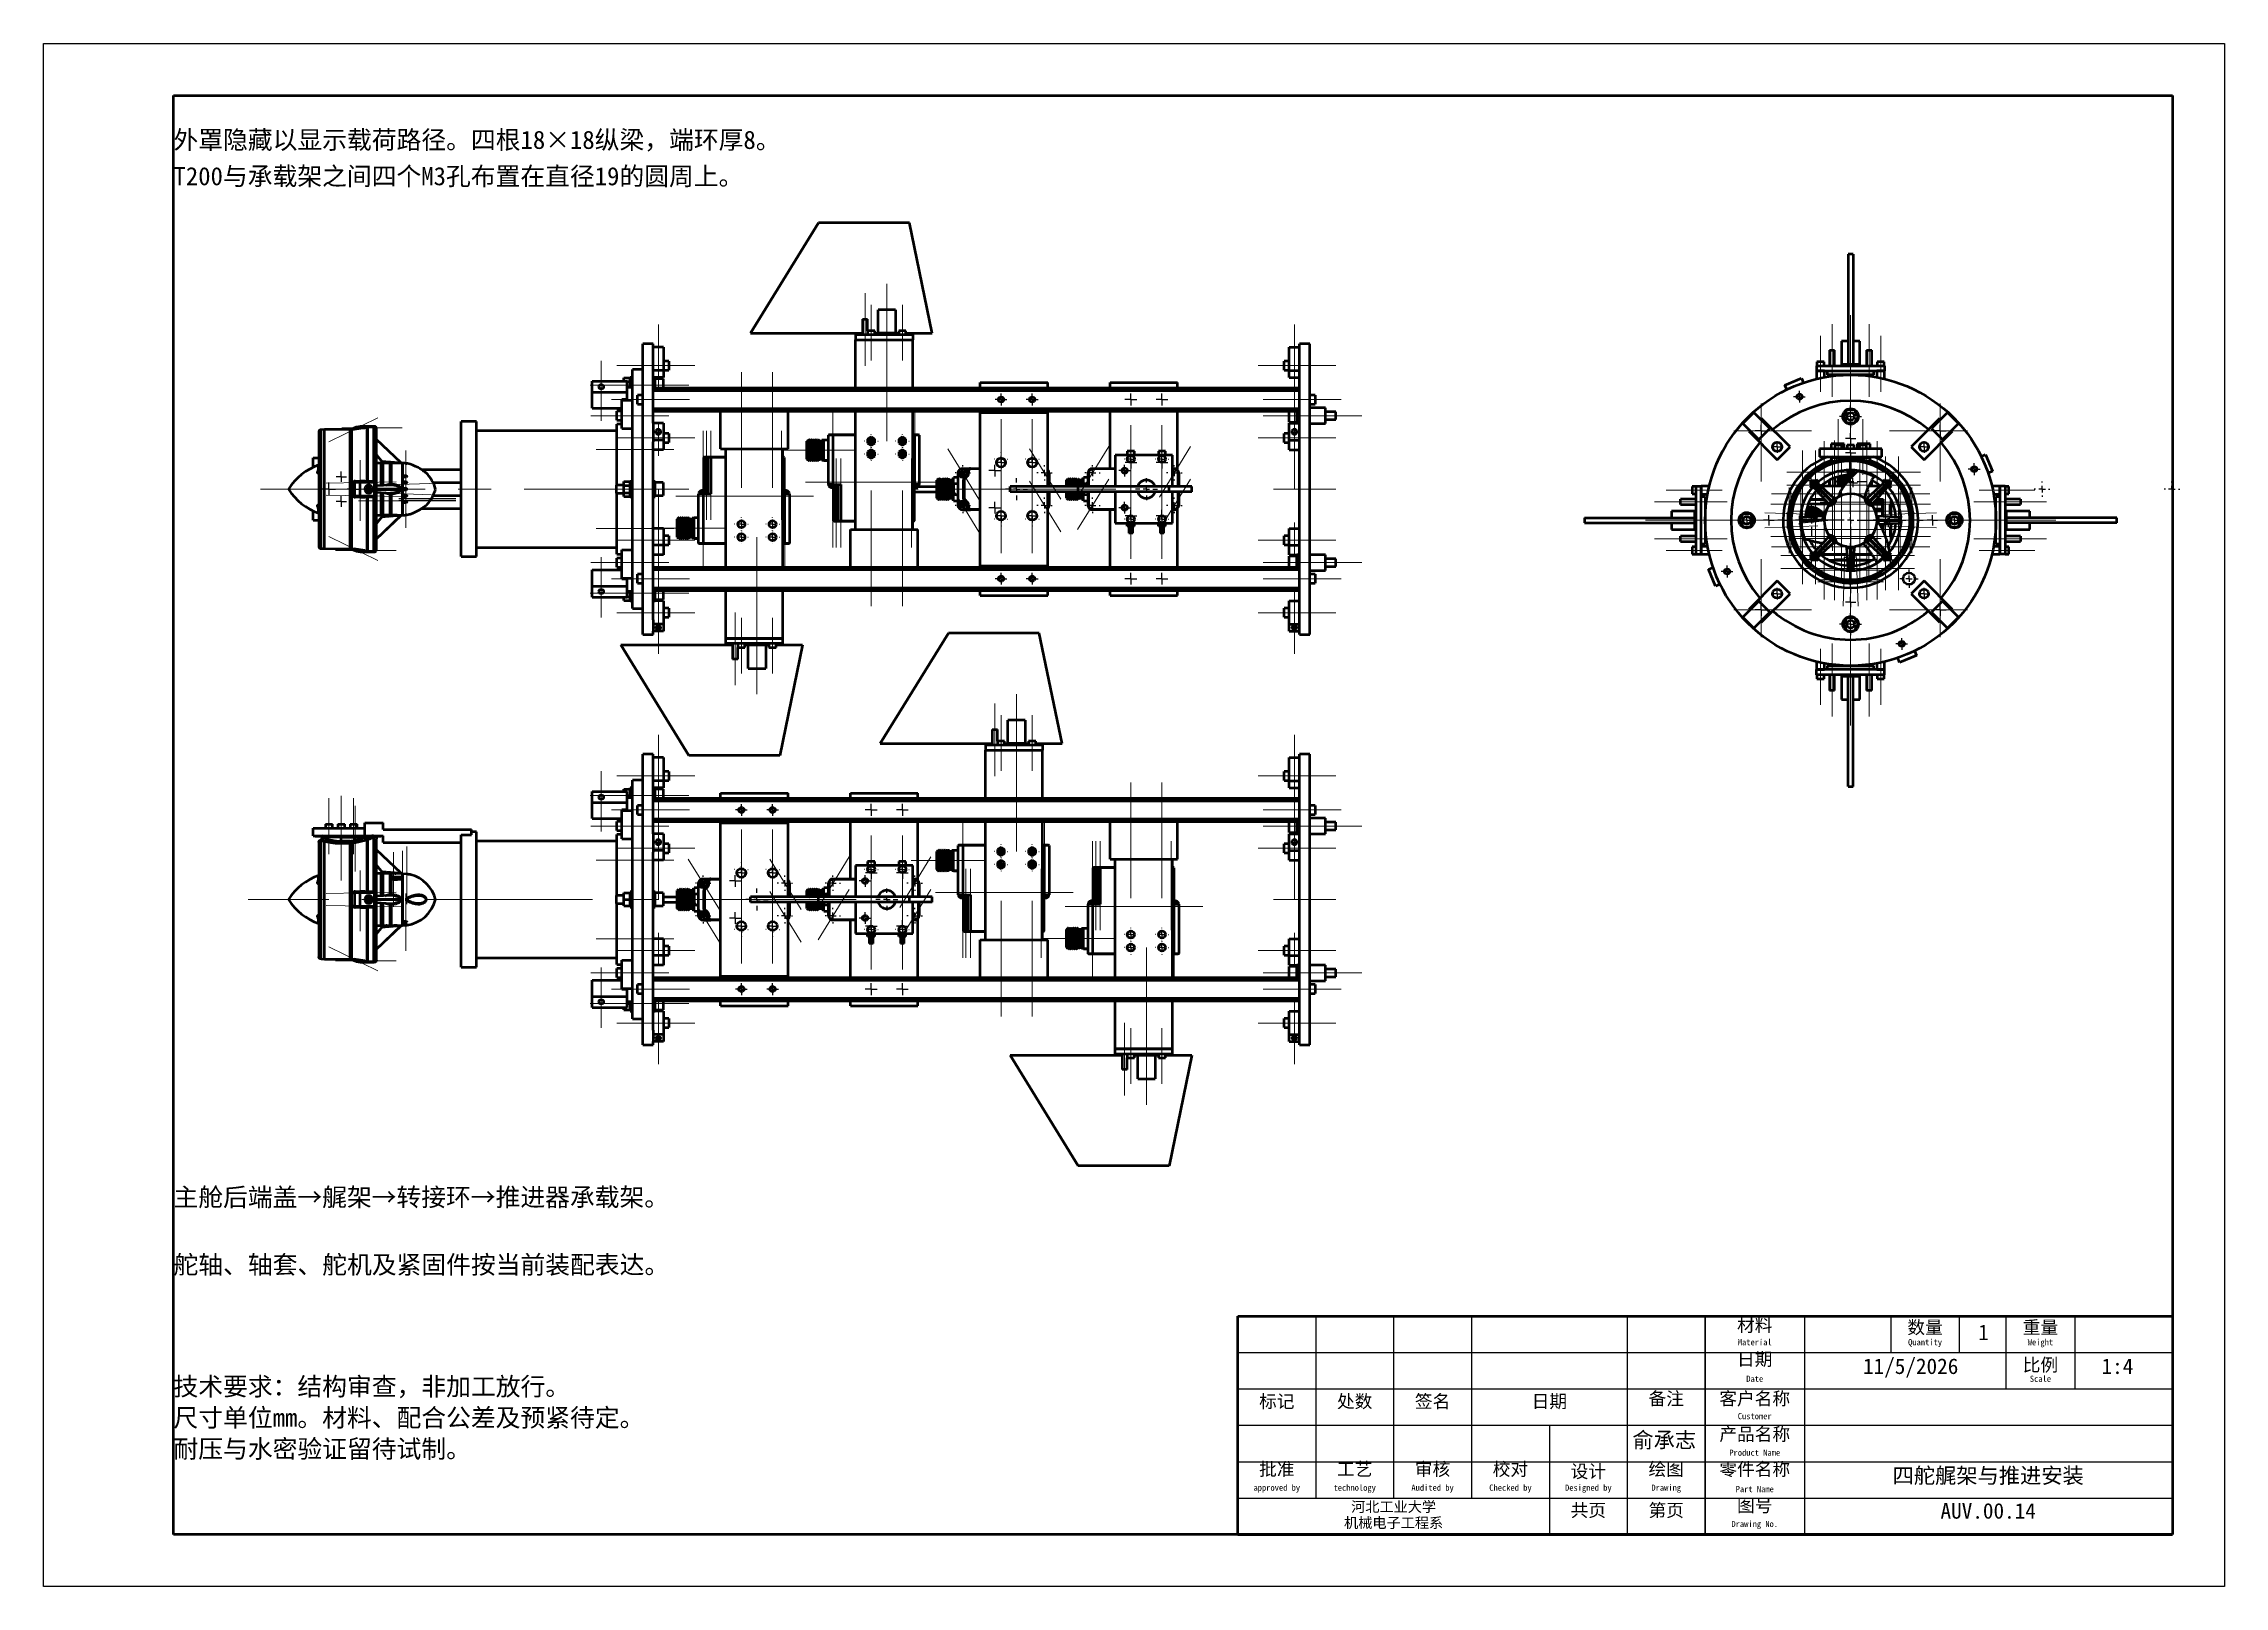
# Model space of a CAD drawing. Header units: millimetres. Extents: x 0 to 420, y 0 to 297.
import ezdxf

# ---------------------------------------------------------------- set-up
doc = ezdxf.new("R2010")
doc.units = ezdxf.units.MM
doc.linetypes.add('CENTERX2', pattern=[20.32, 12.7, -2.54, 2.54, -2.54])
for name, color, linetype in [('2_细实线层', 4, 'Continuous'), ('3_文字层', 174, 'Continuous'), ('9中心线层', 1, 'Continuous')]:
    doc.layers.add(name, color=color, linetype=linetype)
doc.layers.add('4_图框轮廓', color=1, linetype='Continuous', lineweight=50)
doc.styles.add('AUV_FANGSONG', font='simfang.ttf')

msp = doc.modelspace()

# ---------------------------------------------------------------- texts
at = {"layer": '3_文字层', "style": 'AUV_FANGSONG'}
for s, insert, char_height, width, attachment_point in [('材料', (329.54, 51.3), 2.5, 18.1122, 2), ('数量', (362.34, 50.88), 2.5, 12.16, 2), ('重量', (384.56, 50.88), 2.5, 12.29, 2), ('Material', (329.54, 47.37), 1.2, 18.1122, 2), ('Quantity', (362.34, 47.37), 1.2, 12.16, 2), ('Weight', (384.56, 47.37), 1.2, 12.29, 2), ('日期', (329.54, 44.78), 2.5, 18.1122, 2), ('比例', (384.56, 43.65), 2.5, 12.29, 2), ('技术要求：结构审查，非加工放行。', (25, 40), 3.5, 195, 1), ('Date', (329.54, 40.33), 1.2, 18.1122, 2), ('Scale', (384.56, 40.33), 1.2, 12.29, 2), ('尺寸单位mm。材料、配合公差及预紧待定。', (25, 34), 3.5, 195, 1), ('标记', (237.49, 36.64), 2.5, 14, 2), ('处数', (252.49, 36.64), 2.5, 14, 2), ('签名', (267.49, 36.64), 2.5, 14, 2), ('日期', (289.99, 36.64), 2.5, 29, 2), ('备注', (312.49, 37.17), 2.5, 14, 2), ('客户名称', (329.54, 37.17), 2.5, 18.1122, 2), ('产品名称', (329.54, 30.31), 2.5, 18.1122, 2), ('Customer', (329.54, 33.14), 1.2, 18.1122, 2), ('耐压与水密验证留待试制。', (25, 28), 3.5, 195, 1), ('Product Name', (329.54, 26.11), 1.2, 18.1122, 2), ('批准', (237.49, 23.58), 2.5, 14, 2), ('工艺', (252.49, 23.58), 2.5, 14, 2), ('审核', (267.49, 23.58), 2.5, 14, 2), ('校对', (282.49, 23.58), 2.5, 14, 2), ('设计', (297.49, 23.16), 2.5, 14, 2), ('绘图', (312.49, 23.58), 2.5, 14, 2), ('零件名称', (329.54, 23.58), 2.5, 18.1122, 2), ('四舵艉架与推进安装', (374.5, 22.6), 3, 68, 2), ('approved by', (237.49, 19.37), 1.2, 14, 2), ('technology', (252.49, 19.37), 1.2, 14, 2), ('Audited by', (267.49, 19.37), 1.2, 14, 2), ('Checked by', (282.49, 19.37), 1.2, 14, 2), ('Designed by', (297.49, 19.37), 1.2, 14, 2), ('Drawing', (312.49, 19.37), 1.2, 14, 2), ('Part Name', (329.54, 19.1), 1.2, 18.1122, 2), ('图号', (329.54, 16.59), 2.5, 18.1122, 2), ('机械电子工程系', (259.99, 13), 2, 58, 2), ('河北工业大学', (259.99, 16.1), 2, 58, 2), ('共页', (297.49, 15.67), 2.5, 14, 2), ('第页', (312.49, 15.67), 2.5, 14, 2), ('AUV.00.14', (374.5, 15.8), 3, 68, 2), ('Drawing No.', (329.54, 12.38), 1.2, 18.1122, 2)]:
    msp.add_mtext(s, dxfattribs=dict(at, insert=insert, char_height=char_height, width=width, attachment_point=attachment_point))
at = {"layer": '3_文字层', "char_height": 3, "style": 'AUV_FANGSONG'}
for s, insert, attachment_point in [('1', (372.58, 50.17), 1), ('11/5/2026', (350.38, 43.65), 1), ('1:4', (396.33, 43.65), 1), ('俞承志', (312.1, 29.45), 2)]:
    msp.add_mtext(s, dxfattribs=dict(at, insert=insert, attachment_point=attachment_point))
at = {"layer": '9中心线层', "char_height": 3.5, "width": 370, "attachment_point": 1, "style": 'AUV_FANGSONG'}
for s, insert in [('外罩隐藏以显示载荷路径。四根18×18纵梁，端环厚8。', (25, 280)), ('T200与承载架之间四个M3孔布置在直径19的圆周上。', (25, 273)), ('主舱后端盖→艉架→转接环→推进器承载架。', (25, 76.45)), ('舵轴、轴套、舵机及紧固件按当前装配表达。', (25, 63.45))]:
    msp.add_mtext(s, dxfattribs=dict(at, insert=insert))

# ---------------------------------------------------------------- blocks, each defined once
blk = doc.blocks.new('SW_CENTERMARKSYMBOL_0')
at = {"layer": '9中心线层', "color": 0}
for p, q in [((-1.25, 0), (-1.5, 0)), ((0, 0), (-0.625, 0)), ((0, 1.25), (0, 1.5)), ((0, 0), (0, 0.625)), ((0, 0), (0, -0.625)), ((0, 0), (0.625, 0)), ((1.25, 0), (1.5, 0)), ((0, -1.25), (0, -1.5))]:
    blk.add_line(p, q, dxfattribs=at)
blk = doc.blocks.new('SW_CENTERMARKSYMBOL_1')
at = {"layer": '9中心线层', "color": 0}
for p, q in [((-1.25, 0), (-1.5, 0)), ((0, 0), (-0.625, 0)), ((0, 1.25), (0, 1.5)), ((0, 0), (0, 0.625)), ((0, 0), (0, -0.625)), ((0, 0), (0.625, 0)), ((1.25, 0), (1.5, 0)), ((0, -1.25), (0, -1.5))]:
    blk.add_line(p, q, dxfattribs=at)
blk = doc.blocks.new('SW_CENTERMARKSYMBOL_2')
at = {"layer": '9中心线层', "color": 0}
for p, q in [((-0.625, 0), (-1.2475, 0)), ((0, 0), (-0.625, 0)), ((0, 0.625), (0, 1.2475)), ((0, 0), (0, 0.625)), ((0, 0), (0, -0.625)), ((0, 0), (0.625, 0)), ((0.625, 0), (1.2475, 0)), ((0, -0.625), (0, -1.2475))]:
    blk.add_line(p, q, dxfattribs=at)
blk = doc.blocks.new('SW_CENTERMARKSYMBOL_3')
at = {"layer": '9中心线层', "color": 0}
for p, q in [((-0.625, 0), (-0.9375, 0)), ((0, 0), (-0.625, 0)), ((0, 0.625), (0, 0.9375)), ((0, 0), (0, 0.625)), ((0, 0), (0, -0.625)), ((0, 0), (0.625, 0)), ((0.625, 0), (0.9375, 0)), ((0, -0.625), (0, -0.9375))]:
    blk.add_line(p, q, dxfattribs=at)
blk = doc.blocks.new('SW_CENTERMARKSYMBOL_4')
at = {"layer": '9中心线层', "color": 0}
for p, q in [((-0.625, 0), (-1.2475, 0)), ((0, 0), (-0.625, 0)), ((0, 0.625), (0, 1.2475)), ((0, 0), (0, 0.625)), ((0, 0), (0, -0.625)), ((0, 0), (0.625, 0)), ((0.625, 0), (1.2475, 0)), ((0, -0.625), (0, -1.2475))]:
    blk.add_line(p, q, dxfattribs=at)
blk = doc.blocks.new('SW_CENTERMARKSYMBOL_5')
at = {"layer": '9中心线层', "color": 0}
for p, q in [((-0.625, 0), (-1, 0)), ((0, 0), (-0.625, 0)), ((0, 0.625), (0, 1)), ((0, 0), (0, 0.625)), ((0, 0), (0, -0.625)), ((0, 0), (0.625, 0)), ((0.625, 0), (1, 0)), ((0, -0.625), (0, -1))]:
    blk.add_line(p, q, dxfattribs=at)
blk = doc.blocks.new('SW_CENTERMARKSYMBOL_6')
at = {"layer": '9中心线层', "color": 0}
for p, q in [((-0.625, 0), (-1, 0)), ((0, 0), (-0.625, 0)), ((0, 0.625), (0, 1)), ((0, 0), (0, 0.625)), ((0, 0), (0, -0.625)), ((0, 0), (0.625, 0)), ((0.625, 0), (1, 0)), ((0, -0.625), (0, -1))]:
    blk.add_line(p, q, dxfattribs=at)
blk = doc.blocks.new('SW_CENTERMARKSYMBOL_7')
at = {"layer": '9中心线层', "color": 0}
for p, q in [((-0.625, 0), (-1.125, 0)), ((0, 0), (-0.625, 0)), ((0, 0.625), (0, 1.125)), ((0, 0), (0, 0.625)), ((0, 0), (0, -0.625)), ((0, 0), (0.625, 0)), ((0.625, 0), (1.125, 0)), ((0, -0.625), (0, -1.125))]:
    blk.add_line(p, q, dxfattribs=at)
blk = doc.blocks.new('SW_CENTERMARKSYMBOL_8')
at = {"layer": '9中心线层', "color": 0}
for p, q in [((-1.25, 0), (-1.3125, 0)), ((0, 0), (-0.625, 0)), ((0, 1.25), (0, 1.3125)), ((0, 0), (0, 0.625)), ((0, 0), (0, -0.625)), ((0, 0), (0.625, 0)), ((1.25, 0), (1.3125, 0)), ((0, -1.25), (0, -1.3125))]:
    blk.add_line(p, q, dxfattribs=at)
blk = doc.blocks.new('SW_CENTERMARKSYMBOL_9')
at = {"layer": '9中心线层', "color": 0}
for p, q in [((-1.25, 0), (-1.3125, 0)), ((0, 0), (-0.625, 0)), ((0, 1.25), (0, 1.3125)), ((0, 0), (0, 0.625)), ((0, 0), (0, -0.625)), ((0, 0), (0.625, 0)), ((1.25, 0), (1.3125, 0)), ((0, -1.25), (0, -1.3125))]:
    blk.add_line(p, q, dxfattribs=at)
blk = doc.blocks.new('SW_CENTERMARKSYMBOL_10')
at = {"layer": '9中心线层', "color": 0}
for p, q in [((-1.25, 0), (-1.3125, 0)), ((0, 0), (-0.625, 0)), ((0, 1.25), (0, 1.3125)), ((0, 0), (0, 0.625)), ((0, 0), (0, -0.625)), ((0, 0), (0.625, 0)), ((1.25, 0), (1.3125, 0)), ((0, -1.25), (0, -1.3125))]:
    blk.add_line(p, q, dxfattribs=at)
blk = doc.blocks.new('SW_CENTERMARKSYMBOL_11')
at = {"layer": '9中心线层', "color": 0}
for p, q in [((-1.25, 0), (-1.3125, 0)), ((0, 0), (-0.625, 0)), ((0, 1.25), (0, 1.3125)), ((0, 0), (0, 0.625)), ((0, 0), (0, -0.625)), ((0, 0), (0.625, 0)), ((1.25, 0), (1.3125, 0)), ((0, -1.25), (0, -1.3125))]:
    blk.add_line(p, q, dxfattribs=at)
blk = doc.blocks.new('SW_CENTERMARKSYMBOL_12')
at = {"layer": '9中心线层', "color": 0}
for p, q in [((-1.25, 0), (-2.125, 0)), ((0, 0), (-0.625, 0)), ((0, 1.25), (0, 2.125)), ((0, 0), (0, 0.625)), ((0, 0), (0, -0.625)), ((0, 0), (0.625, 0)), ((1.25, 0), (2.125, 0)), ((0, -1.25), (0, -2.125))]:
    blk.add_line(p, q, dxfattribs=at)
blk = doc.blocks.new('SW_CENTERMARKSYMBOL_13')
at = {"layer": '9中心线层', "color": 0}
for p, q in [((-0.625, 0), (-1.1375, 0)), ((0, 0), (-0.625, 0)), ((0, 0.625), (0, 1.1375)), ((0, 0), (0, 0.625)), ((0, 0), (0, -0.625)), ((0, 0), (0.625, 0)), ((0.625, 0), (1.1375, 0)), ((0, -0.625), (0, -1.1375))]:
    blk.add_line(p, q, dxfattribs=at)
blk = doc.blocks.new('SW_CENTERMARKSYMBOL_14')
at = {"layer": '9中心线层', "color": 0}
for p, q in [((-0.625, 0), (-1.1375, 0)), ((0, 0), (-0.625, 0)), ((0, 0.625), (0, 1.1375)), ((0, 0), (0, 0.625)), ((0, 0), (0, -0.625)), ((0, 0), (0.625, 0)), ((0.625, 0), (1.1375, 0)), ((0, -0.625), (0, -1.1375))]:
    blk.add_line(p, q, dxfattribs=at)
blk = doc.blocks.new('SW_CENTERMARKSYMBOL_15')
at = {"layer": '9中心线层', "color": 0}
for p, q in [((-1.25, 0), (-1.48225, 0)), ((0, 0), (-0.625, 0)), ((0, 1.25), (0, 1.48225)), ((0, 0), (0, 0.625)), ((0, 0), (0, -0.625)), ((0, 0), (0.625, 0)), ((1.25, 0), (1.48225, 0)), ((0, -1.25), (0, -1.48225))]:
    blk.add_line(p, q, dxfattribs=at)
blk = doc.blocks.new('SW_CENTERMARKSYMBOL_16')
at = {"layer": '9中心线层', "color": 0}
for p, q in [((-1.25, 0), (-1.48225, 0)), ((0, 0), (-0.625, 0)), ((0, 1.25), (0, 1.48225)), ((0, 0), (0, 0.625)), ((0, 0), (0, -0.625)), ((0, 0), (0.625, 0)), ((1.25, 0), (1.48225, 0)), ((0, -1.25), (0, -1.48225))]:
    blk.add_line(p, q, dxfattribs=at)
blk = doc.blocks.new('SW_CENTERMARKSYMBOL_17')
at = {"layer": '9中心线层', "color": 0}
for p, q in [((-1.25, 0), (-1.48225, 0)), ((0, 0), (-0.625, 0)), ((0, 1.25), (0, 1.48225)), ((0, 0), (0, 0.625)), ((0, 0), (0, -0.625)), ((0, 0), (0.625, 0)), ((1.25, 0), (1.48225, 0)), ((0, -1.25), (0, -1.48225))]:
    blk.add_line(p, q, dxfattribs=at)
blk = doc.blocks.new('SW_CENTERMARKSYMBOL_18')
at = {"layer": '9中心线层', "color": 0}
for p, q in [((-1.25, 0), (-1.48225, 0)), ((0, 0), (-0.625, 0)), ((0, 1.25), (0, 1.48225)), ((0, 0), (0, 0.625)), ((0, 0), (0, -0.625)), ((0, 0), (0.625, 0)), ((1.25, 0), (1.48225, 0)), ((0, -1.25), (0, -1.48225))]:
    blk.add_line(p, q, dxfattribs=at)
blk = doc.blocks.new('SW_CENTERMARKSYMBOL_19')
at = {"layer": '9中心线层', "color": 0}
for p, q in [((-0.625, 0), (-1.1375, 0)), ((0, 0), (-0.625, 0)), ((0, 0.625), (0, 1.1375)), ((0, 0), (0, 0.625)), ((0, 0), (0, -0.625)), ((0, 0), (0.625, 0)), ((0.625, 0), (1.1375, 0)), ((0, -0.625), (0, -1.1375))]:
    blk.add_line(p, q, dxfattribs=at)
blk = doc.blocks.new('SW_CENTERMARKSYMBOL_20')
at = {"layer": '9中心线层', "color": 0}
for p, q in [((-0.625, 0), (-1.1375, 0)), ((0, 0), (-0.625, 0)), ((0, 0.625), (0, 1.1375)), ((0, 0), (0, 0.625)), ((0, 0), (0, -0.625)), ((0, 0), (0.625, 0)), ((0.625, 0), (1.1375, 0)), ((0, -0.625), (0, -1.1375))]:
    blk.add_line(p, q, dxfattribs=at)
blk = doc.blocks.new('SW_CENTERMARKSYMBOL_21')
at = {"layer": '9中心线层', "color": 0}
for p, q in [((-0.625, 0), (-1.1375, 0)), ((0, 0), (-0.625, 0)), ((0, 0.625), (0, 1.1375)), ((0, 0), (0, 0.625)), ((0, 0), (0, -0.625)), ((0, 0), (0.625, 0)), ((0.625, 0), (1.1375, 0)), ((0, -0.625), (0, -1.1375))]:
    blk.add_line(p, q, dxfattribs=at)
blk = doc.blocks.new('SW_CENTERMARKSYMBOL_22')
at = {"layer": '9中心线层', "color": 0}
for p, q in [((-0.625, 0), (-1.1375, 0)), ((0, 0), (-0.625, 0)), ((0, 0.625), (0, 1.1375)), ((0, 0), (0, 0.625)), ((0, 0), (0, -0.625)), ((0, 0), (0.625, 0)), ((0.625, 0), (1.1375, 0)), ((0, -0.625), (0, -1.1375))]:
    blk.add_line(p, q, dxfattribs=at)
blk = doc.blocks.new('SW_CENTERMARKSYMBOL_23')
at = {"layer": '9中心线层', "color": 0}
for p, q in [((-0.625, 0), (-1.1375, 0)), ((0, 0), (-0.625, 0)), ((0, 0.625), (0, 1.1375)), ((0, 0), (0, 0.625)), ((0, 0), (0, -0.625)), ((0, 0), (0.625, 0)), ((0.625, 0), (1.1375, 0)), ((0, -0.625), (0, -1.1375))]:
    blk.add_line(p, q, dxfattribs=at)
blk = doc.blocks.new('SW_CENTERMARKSYMBOL_24')
at = {"layer": '9中心线层', "color": 0}
for p, q in [((-0.625, 0), (-1.1375, 0)), ((0, 0), (-0.625, 0)), ((0, 0.625), (0, 1.1375)), ((0, 0), (0, 0.625)), ((0, 0), (0, -0.625)), ((0, 0), (0.625, 0)), ((0.625, 0), (1.1375, 0)), ((0, -0.625), (0, -1.1375))]:
    blk.add_line(p, q, dxfattribs=at)
blk = doc.blocks.new('SW_CENTERMARKSYMBOL_25')
at = {"layer": '9中心线层', "color": 0}
for p, q in [((-0.625, 0), (-1.1375, 0)), ((0, 0), (-0.625, 0)), ((0, 0.625), (0, 1.1375)), ((0, 0), (0, 0.625)), ((0, 0), (0, -0.625)), ((0, 0), (0.625, 0)), ((0.625, 0), (1.1375, 0)), ((0, -0.625), (0, -1.1375))]:
    blk.add_line(p, q, dxfattribs=at)
blk = doc.blocks.new('SW_CENTERMARKSYMBOL_26')
at = {"layer": '9中心线层', "color": 0}
for p, q in [((-0.625, 0), (-1.1375, 0)), ((0, 0), (-0.625, 0)), ((0, 0.625), (0, 1.1375)), ((0, 0), (0, 0.625)), ((0, 0), (0, -0.625)), ((0, 0), (0.625, 0)), ((0.625, 0), (1.1375, 0)), ((0, -0.625), (0, -1.1375))]:
    blk.add_line(p, q, dxfattribs=at)
blk = doc.blocks.new('SW_CENTERMARKSYMBOL_27')
at = {"layer": '9中心线层', "color": 0}
for p, q in [((-0.625, 0), (-1.125, 0)), ((0, 0), (-0.625, 0)), ((0, 0.625), (0, 1.125)), ((0, 0), (0, 0.625)), ((0, 0), (0, -0.625)), ((0, 0), (0.625, 0)), ((0.625, 0), (1.125, 0)), ((0, -0.625), (0, -1.125))]:
    blk.add_line(p, q, dxfattribs=at)
blk = doc.blocks.new('SW_CENTERMARKSYMBOL_28')
at = {"layer": '9中心线层', "color": 0}
for p, q in [((-0.625, 0), (-1.125, 0)), ((0, 0), (-0.625, 0)), ((0, 0.625), (0, 1.125)), ((0, 0), (0, 0.625)), ((0, 0), (0, -0.625)), ((0, 0), (0.625, 0)), ((0.625, 0), (1.125, 0)), ((0, -0.625), (0, -1.125))]:
    blk.add_line(p, q, dxfattribs=at)
blk = doc.blocks.new('SW_CENTERMARKSYMBOL_29')
at = {"layer": '9中心线层', "color": 0}
for p, q in [((-0.625, 0), (-1.125, 0)), ((0, 0), (-0.625, 0)), ((0, 0.625), (0, 1.125)), ((0, 0), (0, 0.625)), ((0, 0), (0, -0.625)), ((0, 0), (0.625, 0)), ((0.625, 0), (1.125, 0)), ((0, -0.625), (0, -1.125))]:
    blk.add_line(p, q, dxfattribs=at)
blk = doc.blocks.new('SW_CENTERMARKSYMBOL_30')
at = {"layer": '9中心线层', "color": 0}
for p, q in [((-0.625, 0), (-1.125, 0)), ((0, 0), (-0.625, 0)), ((0, 0.625), (0, 1.125)), ((0, 0), (0, 0.625)), ((0, 0), (0, -0.625)), ((0, 0), (0.625, 0)), ((0.625, 0), (1.125, 0)), ((0, -0.625), (0, -1.125))]:
    blk.add_line(p, q, dxfattribs=at)
blk = doc.blocks.new('SW_CENTERMARKSYMBOL_31')
at = {"layer": '9中心线层', "color": 0}
for p, q in [((-0.625, 0), (-1.125, 0)), ((0, 0), (-0.625, 0)), ((0, 0.625), (0, 1.125)), ((0, 0), (0, 0.625)), ((0, 0), (0, -0.625)), ((0, 0), (0.625, 0)), ((0.625, 0), (1.125, 0)), ((0, -0.625), (0, -1.125))]:
    blk.add_line(p, q, dxfattribs=at)
blk = doc.blocks.new('SW_CENTERMARKSYMBOL_32')
at = {"layer": '9中心线层', "color": 0}
for p, q in [((-0.625, 0), (-1.125, 0)), ((0, 0), (-0.625, 0)), ((0, 0.625), (0, 1.125)), ((0, 0), (0, 0.625)), ((0, 0), (0, -0.625)), ((0, 0), (0.625, 0)), ((0.625, 0), (1.125, 0)), ((0, -0.625), (0, -1.125))]:
    blk.add_line(p, q, dxfattribs=at)
blk = doc.blocks.new('SW_CENTERMARKSYMBOL_33')
at = {"layer": '9中心线层', "color": 0}
for p, q in [((-1.25, 0), (-1.3125, 0)), ((0, 0), (-0.625, 0)), ((0, 1.25), (0, 1.3125)), ((0, 0), (0, 0.625)), ((0, 0), (0, -0.625)), ((0, 0), (0.625, 0)), ((1.25, 0), (1.3125, 0)), ((0, -1.25), (0, -1.3125))]:
    blk.add_line(p, q, dxfattribs=at)
blk = doc.blocks.new('SW_CENTERMARKSYMBOL_34')
at = {"layer": '9中心线层', "color": 0}
for p, q in [((-1.25, 0), (-1.3125, 0)), ((0, 0), (-0.625, 0)), ((0, 1.25), (0, 1.3125)), ((0, 0), (0, 0.625)), ((0, 0), (0, -0.625)), ((0, 0), (0.625, 0)), ((1.25, 0), (1.3125, 0)), ((0, -1.25), (0, -1.3125))]:
    blk.add_line(p, q, dxfattribs=at)
blk = doc.blocks.new('SW_CENTERMARKSYMBOL_35')
at = {"layer": '9中心线层', "color": 0}
for p, q in [((-1.25, 0), (-1.3125, 0)), ((0, 0), (-0.625, 0)), ((0, 1.25), (0, 1.3125)), ((0, 0), (0, 0.625)), ((0, 0), (0, -0.625)), ((0, 0), (0.625, 0)), ((1.25, 0), (1.3125, 0)), ((0, -1.25), (0, -1.3125))]:
    blk.add_line(p, q, dxfattribs=at)
blk = doc.blocks.new('SW_CENTERMARKSYMBOL_36')
at = {"layer": '9中心线层', "color": 0}
for p, q in [((-1.25, 0), (-1.3125, 0)), ((0, 0), (-0.625, 0)), ((0, 1.25), (0, 1.3125)), ((0, 0), (0, 0.625)), ((0, 0), (0, -0.625)), ((0, 0), (0.625, 0)), ((1.25, 0), (1.3125, 0)), ((0, -1.25), (0, -1.3125))]:
    blk.add_line(p, q, dxfattribs=at)
blk = doc.blocks.new('SW_CENTERMARKSYMBOL_37')
at = {"layer": '9中心线层', "color": 0}
for p, q in [((-1.25, 0), (-2.125, 0)), ((0, 0), (-0.625, 0)), ((0, 1.25), (0, 2.125)), ((0, 0), (0, 0.625)), ((0, 0), (0, -0.625)), ((0, 0), (0.625, 0)), ((1.25, 0), (2.125, 0)), ((0, -1.25), (0, -2.125))]:
    blk.add_line(p, q, dxfattribs=at)
blk = doc.blocks.new('SW_CENTERMARKSYMBOL_38')
at = {"layer": '9中心线层', "color": 0}
for p, q in [((-0.625, 0), (-1.1375, 0)), ((0, 0), (-0.625, 0)), ((0, 0.625), (0, 1.1375)), ((0, 0), (0, 0.625)), ((0, 0), (0, -0.625)), ((0, 0), (0.625, 0)), ((0.625, 0), (1.1375, 0)), ((0, -0.625), (0, -1.1375))]:
    blk.add_line(p, q, dxfattribs=at)
blk = doc.blocks.new('SW_CENTERMARKSYMBOL_39')
at = {"layer": '9中心线层', "color": 0}
for p, q in [((-0.625, 0), (-1.1375, 0)), ((0, 0), (-0.625, 0)), ((0, 0.625), (0, 1.1375)), ((0, 0), (0, 0.625)), ((0, 0), (0, -0.625)), ((0, 0), (0.625, 0)), ((0.625, 0), (1.1375, 0)), ((0, -0.625), (0, -1.1375))]:
    blk.add_line(p, q, dxfattribs=at)
blk = doc.blocks.new('SW_CENTERMARKSYMBOL_40')
at = {"layer": '9中心线层', "color": 0}
for p, q in [((-1.25, 0), (-1.48225, 0)), ((0, 0), (-0.625, 0)), ((0, 1.25), (0, 1.48225)), ((0, 0), (0, 0.625)), ((0, 0), (0, -0.625)), ((0, 0), (0.625, 0)), ((1.25, 0), (1.48225, 0)), ((0, -1.25), (0, -1.48225))]:
    blk.add_line(p, q, dxfattribs=at)
blk = doc.blocks.new('SW_CENTERMARKSYMBOL_41')
at = {"layer": '9中心线层', "color": 0}
for p, q in [((-1.25, 0), (-1.48225, 0)), ((0, 0), (-0.625, 0)), ((0, 1.25), (0, 1.48225)), ((0, 0), (0, 0.625)), ((0, 0), (0, -0.625)), ((0, 0), (0.625, 0)), ((1.25, 0), (1.48225, 0)), ((0, -1.25), (0, -1.48225))]:
    blk.add_line(p, q, dxfattribs=at)
blk = doc.blocks.new('SW_CENTERMARKSYMBOL_42')
at = {"layer": '9中心线层', "color": 0}
for p, q in [((-1.25, 0), (-1.48225, 0)), ((0, 0), (-0.625, 0)), ((0, 1.25), (0, 1.48225)), ((0, 0), (0, 0.625)), ((0, 0), (0, -0.625)), ((0, 0), (0.625, 0)), ((1.25, 0), (1.48225, 0)), ((0, -1.25), (0, -1.48225))]:
    blk.add_line(p, q, dxfattribs=at)
blk = doc.blocks.new('SW_CENTERMARKSYMBOL_43')
at = {"layer": '9中心线层', "color": 0}
for p, q in [((-1.25, 0), (-1.48225, 0)), ((0, 0), (-0.625, 0)), ((0, 1.25), (0, 1.48225)), ((0, 0), (0, 0.625)), ((0, 0), (0, -0.625)), ((0, 0), (0.625, 0)), ((1.25, 0), (1.48225, 0)), ((0, -1.25), (0, -1.48225))]:
    blk.add_line(p, q, dxfattribs=at)
blk = doc.blocks.new('SW_CENTERMARKSYMBOL_44')
at = {"layer": '9中心线层', "color": 0}
for p, q in [((-1.25, 0), (-1.3125, 0)), ((0, 0), (-0.625, 0)), ((0, 1.25), (0, 1.3125)), ((0, 0), (0, 0.625)), ((0, 0), (0, -0.625)), ((0, 0), (0.625, 0)), ((1.25, 0), (1.3125, 0)), ((0, -1.25), (0, -1.3125))]:
    blk.add_line(p, q, dxfattribs=at)
blk = doc.blocks.new('SW_CENTERMARKSYMBOL_45')
at = {"layer": '9中心线层', "color": 0}
for p, q in [((-1.25, 0), (-1.3125, 0)), ((0, 0), (-0.625, 0)), ((0, 1.25), (0, 1.3125)), ((0, 0), (0, 0.625)), ((0, 0), (0, -0.625)), ((0, 0), (0.625, 0)), ((1.25, 0), (1.3125, 0)), ((0, -1.25), (0, -1.3125))]:
    blk.add_line(p, q, dxfattribs=at)
blk = doc.blocks.new('SW_CENTERMARKSYMBOL_46')
at = {"layer": '9中心线层', "color": 0}
for p, q in [((-1.25, 0), (-1.3125, 0)), ((0, 0), (-0.625, 0)), ((0, 1.25), (0, 1.3125)), ((0, 0), (0, 0.625)), ((0, 0), (0, -0.625)), ((0, 0), (0.625, 0)), ((1.25, 0), (1.3125, 0)), ((0, -1.25), (0, -1.3125))]:
    blk.add_line(p, q, dxfattribs=at)
blk = doc.blocks.new('SW_CENTERMARKSYMBOL_47')
at = {"layer": '9中心线层', "color": 0}
for p, q in [((-1.25, 0), (-1.3125, 0)), ((0, 0), (-0.625, 0)), ((0, 1.25), (0, 1.3125)), ((0, 0), (0, 0.625)), ((0, 0), (0, -0.625)), ((0, 0), (0.625, 0)), ((1.25, 0), (1.3125, 0)), ((0, -1.25), (0, -1.3125))]:
    blk.add_line(p, q, dxfattribs=at)
blk = doc.blocks.new('SW_CENTERMARKSYMBOL_48')
at = {"layer": '9中心线层', "color": 0}
for p, q in [((-0.625, 0), (-1.125, 0)), ((0, 0), (-0.625, 0)), ((0, 0.625), (0, 1.125)), ((0, 0), (0, 0.625)), ((0, 0), (0, -0.625)), ((0, 0), (0.625, 0)), ((0.625, 0), (1.125, 0)), ((0, -0.625), (0, -1.125))]:
    blk.add_line(p, q, dxfattribs=at)
blk = doc.blocks.new('SW_CENTERMARKSYMBOL_49')
at = {"layer": '9中心线层', "color": 0}
for p, q in [((-1.25, 0), (-1.3125, 0)), ((0, 0), (-0.625, 0)), ((0, 1.25), (0, 1.3125)), ((0, 0), (0, 0.625)), ((0, 0), (0, -0.625)), ((0, 0), (0.625, 0)), ((1.25, 0), (1.3125, 0)), ((0, -1.25), (0, -1.3125))]:
    blk.add_line(p, q, dxfattribs=at)
blk = doc.blocks.new('SW_CENTERMARKSYMBOL_50')
at = {"layer": '9中心线层', "color": 0}
for p, q in [((-1.25, 0), (-1.3125, 0)), ((0, 0), (-0.625, 0)), ((0, 1.25), (0, 1.3125)), ((0, 0), (0, 0.625)), ((0, 0), (0, -0.625)), ((0, 0), (0.625, 0)), ((1.25, 0), (1.3125, 0)), ((0, -1.25), (0, -1.3125))]:
    blk.add_line(p, q, dxfattribs=at)
blk = doc.blocks.new('SW_CENTERMARKSYMBOL_51')
at = {"layer": '9中心线层', "color": 0}
for p, q in [((-1.25, 0), (-1.3125, 0)), ((0, 0), (-0.625, 0)), ((0, 1.25), (0, 1.3125)), ((0, 0), (0, 0.625)), ((0, 0), (0, -0.625)), ((0, 0), (0.625, 0)), ((1.25, 0), (1.3125, 0)), ((0, -1.25), (0, -1.3125))]:
    blk.add_line(p, q, dxfattribs=at)
blk = doc.blocks.new('SW_CENTERMARKSYMBOL_52')
at = {"layer": '9中心线层', "color": 0}
for p, q in [((-1.25, 0), (-1.3125, 0)), ((0, 0), (-0.625, 0)), ((0, 1.25), (0, 1.3125)), ((0, 0), (0, 0.625)), ((0, 0), (0, -0.625)), ((0, 0), (0.625, 0)), ((1.25, 0), (1.3125, 0)), ((0, -1.25), (0, -1.3125))]:
    blk.add_line(p, q, dxfattribs=at)
blk = doc.blocks.new('SW_CENTERMARKSYMBOL_53')
at = {"layer": '9中心线层', "color": 0}
for p, q in [((-0.625, 0), (-0.9375, 0)), ((0, 0), (-0.625, 0)), ((0, 0.625), (0, 0.9375)), ((0, 0), (0, 0.625)), ((0, 0), (0, -0.625)), ((0, 0), (0.625, 0)), ((0.625, 0), (0.9375, 0)), ((0, -0.625), (0, -0.9375))]:
    blk.add_line(p, q, dxfattribs=at)
blk = doc.blocks.new('SW_CENTERMARKSYMBOL_54')
at = {"layer": '9中心线层', "color": 0}
for p, q in [((-1.25, 0), (-1.3125, 0)), ((0, 0), (-0.625, 0)), ((0, 1.25), (0, 1.3125)), ((0, 0), (0, 0.625)), ((0, 0), (0, -0.625)), ((0, 0), (0.625, 0)), ((1.25, 0), (1.3125, 0)), ((0, -1.25), (0, -1.3125))]:
    blk.add_line(p, q, dxfattribs=at)
blk = doc.blocks.new('SW_CENTERMARKSYMBOL_55')
at = {"layer": '9中心线层', "color": 0}
for p, q in [((-1.25, 0), (-1.3125, 0)), ((0, 0), (-0.625, 0)), ((0, 1.25), (0, 1.3125)), ((0, 0), (0, 0.625)), ((0, 0), (0, -0.625)), ((0, 0), (0.625, 0)), ((1.25, 0), (1.3125, 0)), ((0, -1.25), (0, -1.3125))]:
    blk.add_line(p, q, dxfattribs=at)
blk = doc.blocks.new('SW_CENTERMARKSYMBOL_56')
at = {"layer": '9中心线层', "color": 0}
for p, q in [((-1.25, 0), (-1.3125, 0)), ((0, 0), (-0.625, 0)), ((0, 1.25), (0, 1.3125)), ((0, 0), (0, 0.625)), ((0, 0), (0, -0.625)), ((0, 0), (0.625, 0)), ((1.25, 0), (1.3125, 0)), ((0, -1.25), (0, -1.3125))]:
    blk.add_line(p, q, dxfattribs=at)
blk = doc.blocks.new('SW_CENTERMARKSYMBOL_57')
at = {"layer": '9中心线层', "color": 0}
for p, q in [((-1.25, 0), (-1.3125, 0)), ((0, 0), (-0.625, 0)), ((0, 1.25), (0, 1.3125)), ((0, 0), (0, 0.625)), ((0, 0), (0, -0.625)), ((0, 0), (0.625, 0)), ((1.25, 0), (1.3125, 0)), ((0, -1.25), (0, -1.3125))]:
    blk.add_line(p, q, dxfattribs=at)
blk = doc.blocks.new('SW_CENTERMARKSYMBOL_58')
at = {"layer": '9中心线层', "color": 0}
for p, q in [((-0.625, 0), (-1.125, 0)), ((0, 0), (-0.625, 0)), ((0, 0.625), (0, 1.125)), ((0, 0), (0, 0.625)), ((0, 0), (0, -0.625)), ((0, 0), (0.625, 0)), ((0.625, 0), (1.125, 0)), ((0, -0.625), (0, -1.125))]:
    blk.add_line(p, q, dxfattribs=at)
blk = doc.blocks.new('SW_CENTERMARKSYMBOL_59')
at = {"layer": '9中心线层', "color": 0}
for p, q in [((-0.625, 0), (-1.1375, 0)), ((0, 0), (-0.625, 0)), ((0, 0.625), (0, 1.1375)), ((0, 0), (0, 0.625)), ((0, 0), (0, -0.625)), ((0, 0), (0.625, 0)), ((0.625, 0), (1.1375, 0)), ((0, -0.625), (0, -1.1375))]:
    blk.add_line(p, q, dxfattribs=at)
blk = doc.blocks.new('SW_CENTERMARKSYMBOL_60')
at = {"layer": '9中心线层', "color": 0}
for p, q in [((-0.625, 0), (-1.1375, 0)), ((0, 0), (-0.625, 0)), ((0, 0.625), (0, 1.1375)), ((0, 0), (0, 0.625)), ((0, 0), (0, -0.625)), ((0, 0), (0.625, 0)), ((0.625, 0), (1.1375, 0)), ((0, -0.625), (0, -1.1375))]:
    blk.add_line(p, q, dxfattribs=at)
blk = doc.blocks.new('SW_CENTERMARKSYMBOL_61')
at = {"layer": '9中心线层', "color": 0}
for p, q in [((-0.625, 0), (-1.125, 0)), ((0, 0), (-0.625, 0)), ((0, 0.625), (0, 1.125)), ((0, 0), (0, 0.625)), ((0, 0), (0, -0.625)), ((0, 0), (0.625, 0)), ((0.625, 0), (1.125, 0)), ((0, -0.625), (0, -1.125))]:
    blk.add_line(p, q, dxfattribs=at)
blk = doc.blocks.new('SW_CENTERMARKSYMBOL_62')
at = {"layer": '9中心线层', "color": 0}
for p, q in [((-0.625, 0), (-1.1375, 0)), ((0, 0), (-0.625, 0)), ((0, 0.625), (0, 1.1375)), ((0, 0), (0, 0.625)), ((0, 0), (0, -0.625)), ((0, 0), (0.625, 0)), ((0.625, 0), (1.1375, 0)), ((0, -0.625), (0, -1.1375))]:
    blk.add_line(p, q, dxfattribs=at)
blk = doc.blocks.new('SW_CENTERMARKSYMBOL_63')
at = {"layer": '9中心线层', "color": 0}
for p, q in [((-0.625, 0), (-1.1375, 0)), ((0, 0), (-0.625, 0)), ((0, 0.625), (0, 1.1375)), ((0, 0), (0, 0.625)), ((0, 0), (0, -0.625)), ((0, 0), (0.625, 0)), ((0.625, 0), (1.1375, 0)), ((0, -0.625), (0, -1.1375))]:
    blk.add_line(p, q, dxfattribs=at)
blk = doc.blocks.new('SW_CENTERMARKSYMBOL_64')
at = {"layer": '9中心线层', "color": 0}
for p, q in [((-0.625, 0), (-1.1375, 0)), ((0, 0), (-0.625, 0)), ((0, 0.625), (0, 1.1375)), ((0, 0), (0, 0.625)), ((0, 0), (0, -0.625)), ((0, 0), (0.625, 0)), ((0.625, 0), (1.1375, 0)), ((0, -0.625), (0, -1.1375))]:
    blk.add_line(p, q, dxfattribs=at)
blk = doc.blocks.new('SW_CENTERMARKSYMBOL_65')
at = {"layer": '9中心线层', "color": 0}
for p, q in [((-0.625, 0), (-1.1375, 0)), ((0, 0), (-0.625, 0)), ((0, 0.625), (0, 1.1375)), ((0, 0), (0, 0.625)), ((0, 0), (0, -0.625)), ((0, 0), (0.625, 0)), ((0.625, 0), (1.1375, 0)), ((0, -0.625), (0, -1.1375))]:
    blk.add_line(p, q, dxfattribs=at)
blk = doc.blocks.new('SW_CENTERMARKSYMBOL_66')
at = {"layer": '9中心线层', "color": 0}
for p, q in [((-0.625, 0), (-1.125, 0)), ((0, 0), (-0.625, 0)), ((0, 0.625), (0, 1.125)), ((0, 0), (0, 0.625)), ((0, 0), (0, -0.625)), ((0, 0), (0.625, 0)), ((0.625, 0), (1.125, 0)), ((0, -0.625), (0, -1.125))]:
    blk.add_line(p, q, dxfattribs=at)
blk = doc.blocks.new('SW_CENTERMARKSYMBOL_67')
at = {"layer": '9中心线层', "color": 0}
for p, q in [((-1.25, 0), (-1.3125, 0)), ((0, 0), (-0.625, 0)), ((0, 1.25), (0, 1.3125)), ((0, 0), (0, 0.625)), ((0, 0), (0, -0.625)), ((0, 0), (0.625, 0)), ((1.25, 0), (1.3125, 0)), ((0, -1.25), (0, -1.3125))]:
    blk.add_line(p, q, dxfattribs=at)
blk = doc.blocks.new('SW_CENTERMARKSYMBOL_68')
at = {"layer": '9中心线层', "color": 0}
for p, q in [((-1.25, 0), (-1.3125, 0)), ((0, 0), (-0.625, 0)), ((0, 1.25), (0, 1.3125)), ((0, 0), (0, 0.625)), ((0, 0), (0, -0.625)), ((0, 0), (0.625, 0)), ((1.25, 0), (1.3125, 0)), ((0, -1.25), (0, -1.3125))]:
    blk.add_line(p, q, dxfattribs=at)
blk = doc.blocks.new('SW_CENTERMARKSYMBOL_69')
at = {"layer": '9中心线层', "color": 0}
for p, q in [((-1.25, 0), (-1.3125, 0)), ((0, 0), (-0.625, 0)), ((0, 1.25), (0, 1.3125)), ((0, 0), (0, 0.625)), ((0, 0), (0, -0.625)), ((0, 0), (0.625, 0)), ((1.25, 0), (1.3125, 0)), ((0, -1.25), (0, -1.3125))]:
    blk.add_line(p, q, dxfattribs=at)
blk = doc.blocks.new('SW_CENTERMARKSYMBOL_70')
at = {"layer": '9中心线层', "color": 0}
for p, q in [((-1.25, 0), (-1.3125, 0)), ((0, 0), (-0.625, 0)), ((0, 1.25), (0, 1.3125)), ((0, 0), (0, 0.625)), ((0, 0), (0, -0.625)), ((0, 0), (0.625, 0)), ((1.25, 0), (1.3125, 0)), ((0, -1.25), (0, -1.3125))]:
    blk.add_line(p, q, dxfattribs=at)
blk = doc.blocks.new('SW_CENTERMARKSYMBOL_71')
at = {"layer": '9中心线层', "color": 0}
for p, q in [((-0.625, 0), (-1.125, 0)), ((0, 0), (-0.625, 0)), ((0, 0.625), (0, 1.125)), ((0, 0), (0, 0.625)), ((0, 0), (0, -0.625)), ((0, 0), (0.625, 0)), ((0.625, 0), (1.125, 0)), ((0, -0.625), (0, -1.125))]:
    blk.add_line(p, q, dxfattribs=at)
blk = doc.blocks.new('SW_CENTERMARKSYMBOL_72')
at = {"layer": '9中心线层', "color": 0}
for p, q in [((-1.25, 0), (-1.3125, 0)), ((0, 0), (-0.625, 0)), ((0, 1.25), (0, 1.3125)), ((0, 0), (0, 0.625)), ((0, 0), (0, -0.625)), ((0, 0), (0.625, 0)), ((1.25, 0), (1.3125, 0)), ((0, -1.25), (0, -1.3125))]:
    blk.add_line(p, q, dxfattribs=at)
blk = doc.blocks.new('SW_CENTERMARKSYMBOL_73')
at = {"layer": '9中心线层', "color": 0}
for p, q in [((-1.25, 0), (-1.3125, 0)), ((0, 0), (-0.625, 0)), ((0, 1.25), (0, 1.3125)), ((0, 0), (0, 0.625)), ((0, 0), (0, -0.625)), ((0, 0), (0.625, 0)), ((1.25, 0), (1.3125, 0)), ((0, -1.25), (0, -1.3125))]:
    blk.add_line(p, q, dxfattribs=at)
blk = doc.blocks.new('SW_CENTERMARKSYMBOL_74')
at = {"layer": '9中心线层', "color": 0}
for p, q in [((-1.25, 0), (-1.3125, 0)), ((0, 0), (-0.625, 0)), ((0, 1.25), (0, 1.3125)), ((0, 0), (0, 0.625)), ((0, 0), (0, -0.625)), ((0, 0), (0.625, 0)), ((1.25, 0), (1.3125, 0)), ((0, -1.25), (0, -1.3125))]:
    blk.add_line(p, q, dxfattribs=at)
blk = doc.blocks.new('SW_CENTERMARKSYMBOL_75')
at = {"layer": '9中心线层', "color": 0}
for p, q in [((-1.25, 0), (-1.3125, 0)), ((0, 0), (-0.625, 0)), ((0, 1.25), (0, 1.3125)), ((0, 0), (0, 0.625)), ((0, 0), (0, -0.625)), ((0, 0), (0.625, 0)), ((1.25, 0), (1.3125, 0)), ((0, -1.25), (0, -1.3125))]:
    blk.add_line(p, q, dxfattribs=at)
blk = doc.blocks.new('SW_CENTERMARKSYMBOL_76')
at = {"layer": '9中心线层', "color": 0}
for p, q in [((-1.25, 0), (-2.125, 0)), ((0, 0), (-0.625, 0)), ((0, 1.25), (0, 2.125)), ((0, 0), (0, 0.625)), ((0, 0), (0, -0.625)), ((0, 0), (0.625, 0)), ((1.25, 0), (2.125, 0)), ((0, -1.25), (0, -2.125))]:
    blk.add_line(p, q, dxfattribs=at)
blk = doc.blocks.new('SW_CENTERMARKSYMBOL_77')
at = {"layer": '9中心线层', "color": 0}
for p, q in [((-0.625, 0), (-1.1375, 0)), ((0, 0), (-0.625, 0)), ((0, 0.625), (0, 1.1375)), ((0, 0), (0, 0.625)), ((0, 0), (0, -0.625)), ((0, 0), (0.625, 0)), ((0.625, 0), (1.1375, 0)), ((0, -0.625), (0, -1.1375))]:
    blk.add_line(p, q, dxfattribs=at)
blk = doc.blocks.new('SW_CENTERMARKSYMBOL_78')
at = {"layer": '9中心线层', "color": 0}
for p, q in [((-0.625, 0), (-1.1375, 0)), ((0, 0), (-0.625, 0)), ((0, 0.625), (0, 1.1375)), ((0, 0), (0, 0.625)), ((0, 0), (0, -0.625)), ((0, 0), (0.625, 0)), ((0.625, 0), (1.1375, 0)), ((0, -0.625), (0, -1.1375))]:
    blk.add_line(p, q, dxfattribs=at)
blk = doc.blocks.new('SW_CENTERMARKSYMBOL_79')
at = {"layer": '9中心线层', "color": 0}
for p, q in [((-1.25, 0), (-1.48225, 0)), ((0, 0), (-0.625, 0)), ((0, 1.25), (0, 1.48225)), ((0, 0), (0, 0.625)), ((0, 0), (0, -0.625)), ((0, 0), (0.625, 0)), ((1.25, 0), (1.48225, 0)), ((0, -1.25), (0, -1.48225))]:
    blk.add_line(p, q, dxfattribs=at)
blk = doc.blocks.new('SW_CENTERMARKSYMBOL_80')
at = {"layer": '9中心线层', "color": 0}
for p, q in [((-1.25, 0), (-1.48225, 0)), ((0, 0), (-0.625, 0)), ((0, 1.25), (0, 1.48225)), ((0, 0), (0, 0.625)), ((0, 0), (0, -0.625)), ((0, 0), (0.625, 0)), ((1.25, 0), (1.48225, 0)), ((0, -1.25), (0, -1.48225))]:
    blk.add_line(p, q, dxfattribs=at)
blk = doc.blocks.new('SW_CENTERMARKSYMBOL_81')
at = {"layer": '9中心线层', "color": 0}
for p, q in [((-1.25, 0), (-1.48225, 0)), ((0, 0), (-0.625, 0)), ((0, 1.25), (0, 1.48225)), ((0, 0), (0, 0.625)), ((0, 0), (0, -0.625)), ((0, 0), (0.625, 0)), ((1.25, 0), (1.48225, 0)), ((0, -1.25), (0, -1.48225))]:
    blk.add_line(p, q, dxfattribs=at)
blk = doc.blocks.new('SW_CENTERMARKSYMBOL_82')
at = {"layer": '9中心线层', "color": 0}
for p, q in [((-1.25, 0), (-1.48225, 0)), ((0, 0), (-0.625, 0)), ((0, 1.25), (0, 1.48225)), ((0, 0), (0, 0.625)), ((0, 0), (0, -0.625)), ((0, 0), (0.625, 0)), ((1.25, 0), (1.48225, 0)), ((0, -1.25), (0, -1.48225))]:
    blk.add_line(p, q, dxfattribs=at)
blk = doc.blocks.new('SW_CENTERMARKSYMBOL_83')
at = {"layer": '9中心线层', "color": 0}
for p, q in [((-0.625, 0), (-1.125, 0)), ((0, 0), (-0.625, 0)), ((0, 0.625), (0, 1.125)), ((0, 0), (0, 0.625)), ((0, 0), (0, -0.625)), ((0, 0), (0.625, 0)), ((0.625, 0), (1.125, 0)), ((0, -0.625), (0, -1.125))]:
    blk.add_line(p, q, dxfattribs=at)
blk = doc.blocks.new('SW_CENTERMARKSYMBOL_84')
at = {"layer": '9中心线层', "color": 0}
for p, q in [((-0.625, 0), (-1.125, 0)), ((0, 0), (-0.625, 0)), ((0, 0.625), (0, 1.125)), ((0, 0), (0, 0.625)), ((0, 0), (0, -0.625)), ((0, 0), (0.625, 0)), ((0.625, 0), (1.125, 0)), ((0, -0.625), (0, -1.125))]:
    blk.add_line(p, q, dxfattribs=at)
blk = doc.blocks.new('SW_CENTERMARKSYMBOL_85')
at = {"layer": '9中心线层', "color": 0}
for p, q in [((-0.625, 0), (-1.125, 0)), ((0, 0), (-0.625, 0)), ((0, 0.625), (0, 1.125)), ((0, 0), (0, 0.625)), ((0, 0), (0, -0.625)), ((0, 0), (0.625, 0)), ((0.625, 0), (1.125, 0)), ((0, -0.625), (0, -1.125))]:
    blk.add_line(p, q, dxfattribs=at)
blk = doc.blocks.new('SW_CENTERMARKSYMBOL_86')
at = {"layer": '9中心线层', "color": 0}
for p, q in [((-0.625, 0), (-1.125, 0)), ((0, 0), (-0.625, 0)), ((0, 0.625), (0, 1.125)), ((0, 0), (0, 0.625)), ((0, 0), (0, -0.625)), ((0, 0), (0.625, 0)), ((0.625, 0), (1.125, 0)), ((0, -0.625), (0, -1.125))]:
    blk.add_line(p, q, dxfattribs=at)
blk = doc.blocks.new('SW_CENTERMARKSYMBOL_87')
at = {"layer": '9中心线层', "color": 0}
for p, q in [((-1.25, 0), (-1.3125, 0)), ((0, 0), (-0.625, 0)), ((0, 1.25), (0, 1.3125)), ((0, 0), (0, 0.625)), ((0, 0), (0, -0.625)), ((0, 0), (0.625, 0)), ((1.25, 0), (1.3125, 0)), ((0, -1.25), (0, -1.3125))]:
    blk.add_line(p, q, dxfattribs=at)
blk = doc.blocks.new('SW_CENTERMARKSYMBOL_88')
at = {"layer": '9中心线层', "color": 0}
for p, q in [((-1.25, 0), (-1.3125, 0)), ((0, 0), (-0.625, 0)), ((0, 1.25), (0, 1.3125)), ((0, 0), (0, 0.625)), ((0, 0), (0, -0.625)), ((0, 0), (0.625, 0)), ((1.25, 0), (1.3125, 0)), ((0, -1.25), (0, -1.3125))]:
    blk.add_line(p, q, dxfattribs=at)
blk = doc.blocks.new('SW_CENTERMARKSYMBOL_89')
at = {"layer": '9中心线层', "color": 0}
for p, q in [((-1.25, 0), (-1.3125, 0)), ((0, 0), (-0.625, 0)), ((0, 1.25), (0, 1.3125)), ((0, 0), (0, 0.625)), ((0, 0), (0, -0.625)), ((0, 0), (0.625, 0)), ((1.25, 0), (1.3125, 0)), ((0, -1.25), (0, -1.3125))]:
    blk.add_line(p, q, dxfattribs=at)
blk = doc.blocks.new('SW_CENTERMARKSYMBOL_90')
at = {"layer": '9中心线层', "color": 0}
for p, q in [((-1.25, 0), (-1.3125, 0)), ((0, 0), (-0.625, 0)), ((0, 1.25), (0, 1.3125)), ((0, 0), (0, 0.625)), ((0, 0), (0, -0.625)), ((0, 0), (0.625, 0)), ((1.25, 0), (1.3125, 0)), ((0, -1.25), (0, -1.3125))]:
    blk.add_line(p, q, dxfattribs=at)
blk = doc.blocks.new('SW_CENTERMARKSYMBOL_91')
at = {"layer": '9中心线层', "color": 0}
for p, q in [((-1.25, 0), (-2.125, 0)), ((0, 0), (-0.625, 0)), ((0, 1.25), (0, 2.125)), ((0, 0), (0, 0.625)), ((0, 0), (0, -0.625)), ((0, 0), (0.625, 0)), ((1.25, 0), (2.125, 0)), ((0, -1.25), (0, -2.125))]:
    blk.add_line(p, q, dxfattribs=at)
blk = doc.blocks.new('SW_CENTERMARKSYMBOL_92')
at = {"layer": '9中心线层', "color": 0}
for p, q in [((-0.625, 0), (-1.1375, 0)), ((0, 0), (-0.625, 0)), ((0, 0.625), (0, 1.1375)), ((0, 0), (0, 0.625)), ((0, 0), (0, -0.625)), ((0, 0), (0.625, 0)), ((0.625, 0), (1.1375, 0)), ((0, -0.625), (0, -1.1375))]:
    blk.add_line(p, q, dxfattribs=at)
blk = doc.blocks.new('SW_CENTERMARKSYMBOL_93')
at = {"layer": '9中心线层', "color": 0}
for p, q in [((-0.625, 0), (-1.1375, 0)), ((0, 0), (-0.625, 0)), ((0, 0.625), (0, 1.1375)), ((0, 0), (0, 0.625)), ((0, 0), (0, -0.625)), ((0, 0), (0.625, 0)), ((0.625, 0), (1.1375, 0)), ((0, -0.625), (0, -1.1375))]:
    blk.add_line(p, q, dxfattribs=at)
blk = doc.blocks.new('SW_CENTERMARKSYMBOL_94')
at = {"layer": '9中心线层', "color": 0}
for p, q in [((-1.25, 0), (-1.48225, 0)), ((0, 0), (-0.625, 0)), ((0, 1.25), (0, 1.48225)), ((0, 0), (0, 0.625)), ((0, 0), (0, -0.625)), ((0, 0), (0.625, 0)), ((1.25, 0), (1.48225, 0)), ((0, -1.25), (0, -1.48225))]:
    blk.add_line(p, q, dxfattribs=at)
blk = doc.blocks.new('SW_CENTERMARKSYMBOL_95')
at = {"layer": '9中心线层', "color": 0}
for p, q in [((-1.25, 0), (-1.48225, 0)), ((0, 0), (-0.625, 0)), ((0, 1.25), (0, 1.48225)), ((0, 0), (0, 0.625)), ((0, 0), (0, -0.625)), ((0, 0), (0.625, 0)), ((1.25, 0), (1.48225, 0)), ((0, -1.25), (0, -1.48225))]:
    blk.add_line(p, q, dxfattribs=at)
blk = doc.blocks.new('SW_CENTERMARKSYMBOL_96')
at = {"layer": '9中心线层', "color": 0}
for p, q in [((-1.25, 0), (-1.48225, 0)), ((0, 0), (-0.625, 0)), ((0, 1.25), (0, 1.48225)), ((0, 0), (0, 0.625)), ((0, 0), (0, -0.625)), ((0, 0), (0.625, 0)), ((1.25, 0), (1.48225, 0)), ((0, -1.25), (0, -1.48225))]:
    blk.add_line(p, q, dxfattribs=at)
blk = doc.blocks.new('SW_CENTERMARKSYMBOL_97')
at = {"layer": '9中心线层', "color": 0}
for p, q in [((-1.25, 0), (-1.48225, 0)), ((0, 0), (-0.625, 0)), ((0, 1.25), (0, 1.48225)), ((0, 0), (0, 0.625)), ((0, 0), (0, -0.625)), ((0, 0), (0.625, 0)), ((1.25, 0), (1.48225, 0)), ((0, -1.25), (0, -1.48225))]:
    blk.add_line(p, q, dxfattribs=at)
blk = doc.blocks.new('SW_CENTERMARKSYMBOL_98')
at = {"layer": '9中心线层', "color": 0}
for p, q in [((-0.625, 0), (-1.125, 0)), ((0, 0), (-0.625, 0)), ((0, 0.625), (0, 1.125)), ((0, 0), (0, 0.625)), ((0, 0), (0, -0.625)), ((0, 0), (0.625, 0)), ((0.625, 0), (1.125, 0)), ((0, -0.625), (0, -1.125))]:
    blk.add_line(p, q, dxfattribs=at)
blk = doc.blocks.new('SW_CENTERMARKSYMBOL_99')
at = {"layer": '9中心线层', "color": 0}
for p, q in [((-0.625, 0), (-1.125, 0)), ((0, 0), (-0.625, 0)), ((0, 0.625), (0, 1.125)), ((0, 0), (0, 0.625)), ((0, 0), (0, -0.625)), ((0, 0), (0.625, 0)), ((0.625, 0), (1.125, 0)), ((0, -0.625), (0, -1.125))]:
    blk.add_line(p, q, dxfattribs=at)
blk = doc.blocks.new('SW_CENTERMARKSYMBOL_100')
at = {"layer": '9中心线层', "color": 0}
for p, q in [((-1.25, 0), (-1.375, 0)), ((0, 0), (-0.625, 0)), ((0, 1.25), (0, 1.375)), ((0, 0), (0, 0.625)), ((0, 0), (0, -0.625)), ((0, 0), (0.625, 0)), ((1.25, 0), (1.375, 0)), ((0, -1.25), (0, -1.375))]:
    blk.add_line(p, q, dxfattribs=at)
blk = doc.blocks.new('SW_CENTERMARKSYMBOL_101')
at = {"layer": '9中心线层', "color": 0}
for p, q in [((0, 1.25), (0, 9.375)), ((-1.25, 0), (-9.375, 0)), ((0, 0), (-0.625, 0)), ((0, 0), (0, 0.625)), ((0, 0), (0, -0.625)), ((0, 0), (0.625, 0)), ((1.25, 0), (9.375, 0)), ((0, -1.25), (0, -9.375))]:
    blk.add_line(p, q, dxfattribs=at)
blk = doc.blocks.new('SW_CENTERMARKSYMBOL_102')
at = {"layer": '9中心线层', "color": 0}
for p, q in [((-1.25, 0), (-1.375, 0)), ((0, 0), (-0.625, 0)), ((0, 1.25), (0, 1.375)), ((0, 0), (0, 0.625)), ((0, 0), (0, -0.625)), ((0, 0), (0.625, 0)), ((1.25, 0), (1.375, 0)), ((0, -1.25), (0, -1.375))]:
    blk.add_line(p, q, dxfattribs=at)
blk = doc.blocks.new('SW_CENTERMARKSYMBOL_103')
at = {"layer": '9中心线层', "color": 0}
for p, q in [((-1.25, 0), (-2.125, 0)), ((0, 0), (-0.625, 0)), ((0, 1.25), (0, 2.125)), ((0, 0), (0, 0.625)), ((0, 0), (0, -0.625)), ((0, 0), (0.625, 0)), ((1.25, 0), (2.125, 0)), ((0, -1.25), (0, -2.125))]:
    blk.add_line(p, q, dxfattribs=at)
blk = doc.blocks.new('SW_CENTERMARKSYMBOL_104')
at = {"layer": '9中心线层', "color": 0}
for p, q in [((-1.25, 0), (-2.125, 0)), ((0, 0), (-0.625, 0)), ((0, 1.25), (0, 2.125)), ((0, 0), (0, 0.625)), ((0, 0), (0, -0.625)), ((0, 0), (0.625, 0)), ((1.25, 0), (2.125, 0)), ((0, -1.25), (0, -2.125))]:
    blk.add_line(p, q, dxfattribs=at)
blk = doc.blocks.new('SW_CENTERMARKSYMBOL_105')
at = {"layer": '9中心线层', "color": 0}
for p, q in [((-0.625, 0), (-1.125, 0)), ((0, 0), (-0.625, 0)), ((0, 0.625), (0, 1.125)), ((0, 0), (0, 0.625)), ((0, 0), (0, -0.625)), ((0, 0), (0.625, 0)), ((0.625, 0), (1.125, 0)), ((0, -0.625), (0, -1.125))]:
    blk.add_line(p, q, dxfattribs=at)
blk = doc.blocks.new('SW_CENTERMARKSYMBOL_106')
at = {"layer": '9中心线层', "color": 0}
for p, q in [((-0.625, 0), (-1.125, 0)), ((0, 0), (-0.625, 0)), ((0, 0.625), (0, 1.125)), ((0, 0), (0, 0.625)), ((0, 0), (0, -0.625)), ((0, 0), (0.625, 0)), ((0.625, 0), (1.125, 0)), ((0, -0.625), (0, -1.125))]:
    blk.add_line(p, q, dxfattribs=at)
blk = doc.blocks.new('SW_CENTERMARKSYMBOL_107')
at = {"layer": '9中心线层', "color": 0}
for p, q in [((-0.625, 0), (-1.125, 0)), ((0, 0), (-0.625, 0)), ((0, 0.625), (0, 1.125)), ((0, 0), (0, 0.625)), ((0, 0), (0, -0.625)), ((0, 0), (0.625, 0)), ((0.625, 0), (1.125, 0)), ((0, -0.625), (0, -1.125))]:
    blk.add_line(p, q, dxfattribs=at)
blk = doc.blocks.new('SW_CENTERMARKSYMBOL_108')
at = {"layer": '9中心线层', "color": 0}
for p, q in [((-0.625, 0), (-1.125, 0)), ((0, 0), (-0.625, 0)), ((0, 0.625), (0, 1.125)), ((0, 0), (0, 0.625)), ((0, 0), (0, -0.625)), ((0, 0), (0.625, 0)), ((0.625, 0), (1.125, 0)), ((0, -0.625), (0, -1.125))]:
    blk.add_line(p, q, dxfattribs=at)
blk = doc.blocks.new('SW_CENTERMARKSYMBOL_109')
at = {"layer": '9中心线层', "color": 0}
for p, q in [((-0.625, 0), (-1.125, 0)), ((0, 0), (-0.625, 0)), ((0, 0.625), (0, 1.125)), ((0, 0), (0, 0.625)), ((0, 0), (0, -0.625)), ((0, 0), (0.625, 0)), ((0.625, 0), (1.125, 0)), ((0, -0.625), (0, -1.125))]:
    blk.add_line(p, q, dxfattribs=at)
blk = doc.blocks.new('SW_CENTERMARKSYMBOL_110')
at = {"layer": '9中心线层', "color": 0}
for p, q in [((-0.625, 0), (-1.125, 0)), ((0, 0), (-0.625, 0)), ((0, 0.625), (0, 1.125)), ((0, 0), (0, 0.625)), ((0, 0), (0, -0.625)), ((0, 0), (0.625, 0)), ((0.625, 0), (1.125, 0)), ((0, -0.625), (0, -1.125))]:
    blk.add_line(p, q, dxfattribs=at)
blk = doc.blocks.new('SW_CENTERMARKSYMBOL_111')
at = {"layer": '9中心线层', "color": 0}
for p, q in [((-1.25, 0), (-1.75, 0)), ((0, 0), (-0.625, 0)), ((0, 1.25), (0, 1.75)), ((0, 0), (0, 0.625)), ((0, 0), (0, -0.625)), ((0, 0), (0.625, 0)), ((1.25, 0), (1.75, 0)), ((0, -1.25), (0, -1.75))]:
    blk.add_line(p, q, dxfattribs=at)
blk = doc.blocks.new('SW_CENTERMARKSYMBOL_112')
at = {"layer": '9中心线层', "color": 0}
for p, q in [((-0.625, 0), (-1.125, 0)), ((0, 0), (-0.625, 0)), ((0, 0.625), (0, 1.125)), ((0, 0), (0, 0.625)), ((0, 0), (0, -0.625)), ((0, 0), (0.625, 0)), ((0.625, 0), (1.125, 0)), ((0, -0.625), (0, -1.125))]:
    blk.add_line(p, q, dxfattribs=at)
blk = doc.blocks.new('SW_CENTERMARKSYMBOL_113')
at = {"layer": '9中心线层', "color": 0}
for p, q in [((-0.625, 0), (-1.125, 0)), ((0, 0), (-0.625, 0)), ((0, 0.625), (0, 1.125)), ((0, 0), (0, 0.625)), ((0, 0), (0, -0.625)), ((0, 0), (0.625, 0)), ((0.625, 0), (1.125, 0)), ((0, -0.625), (0, -1.125))]:
    blk.add_line(p, q, dxfattribs=at)
blk = doc.blocks.new('SW_CENTERMARKSYMBOL_114')
at = {"layer": '9中心线层', "color": 0}
for p, q in [((-1.25, 0), (-3.125, 0)), ((0, 0), (-0.625, 0)), ((0, 1.25), (0, 3.125)), ((0, 0), (0, 0.625)), ((0, 0), (0, -0.625)), ((0, 0), (0.625, 0)), ((1.25, 0), (3.125, 0)), ((0, -1.25), (0, -3.125))]:
    blk.add_line(p, q, dxfattribs=at)
blk = doc.blocks.new('SW_CENTERMARKSYMBOL_115')
at = {"layer": '9中心线层', "color": 0}
for p, q in [((-0.625, 0), (-0.869475, 0)), ((0, 0), (-0.625, 0)), ((0, 0.625), (0, 0.869475)), ((0, 0), (0, 0.625)), ((0, 0), (0, -0.625)), ((0, 0), (0.625, 0)), ((0.625, 0), (0.869475, 0)), ((0, -0.625), (0, -0.869475))]:
    blk.add_line(p, q, dxfattribs=at)
blk = doc.blocks.new('SW_CENTERMARKSYMBOL_116')
at = {"layer": '9中心线层', "color": 0}
for p, q in [((-0.625, 0), (-1, 0)), ((0, 0), (-0.625, 0)), ((0, 0.625), (0, 1)), ((0, 0), (0, 0.625)), ((0, 0), (0, -0.625)), ((0, 0), (0.625, 0)), ((0.625, 0), (1, 0)), ((0, -0.625), (0, -1))]:
    blk.add_line(p, q, dxfattribs=at)
blk = doc.blocks.new('SW_CENTERMARKSYMBOL_117')
at = {"layer": '9中心线层', "color": 0}
for p, q in [((-0.625, 0), (-1, 0)), ((0, 0), (-0.625, 0)), ((0, 0.625), (0, 1)), ((0, 0), (0, 0.625)), ((0, 0), (0, -0.625)), ((0, 0), (0.625, 0)), ((0.625, 0), (1, 0)), ((0, -0.625), (0, -1))]:
    blk.add_line(p, q, dxfattribs=at)
blk = doc.blocks.new('SW_CENTERMARKSYMBOL_118')
at = {"layer": '9中心线层', "color": 0}
for p, q in [((-0.625, 0), (-1.125, 0)), ((0, 0), (-0.625, 0)), ((0, 0.625), (0, 1.125)), ((0, 0), (0, 0.625)), ((0, 0), (0, -0.625)), ((0, 0), (0.625, 0)), ((0.625, 0), (1.125, 0)), ((0, -0.625), (0, -1.125))]:
    blk.add_line(p, q, dxfattribs=at)
blk = doc.blocks.new('SW_CENTERMARKSYMBOL_119')
at = {"layer": '9中心线层', "color": 0}
for p, q in [((-0.625, 0), (-1.125, 0)), ((0, 0), (-0.625, 0)), ((0, 0.625), (0, 1.125)), ((0, 0), (0, 0.625)), ((0, 0), (0, -0.625)), ((0, 0), (0.625, 0)), ((0.625, 0), (1.125, 0)), ((0, -0.625), (0, -1.125))]:
    blk.add_line(p, q, dxfattribs=at)
blk = doc.blocks.new('SW_CENTERMARKSYMBOL_120')
at = {"layer": '9中心线层', "color": 0}
for p, q in [((-0.625, 0), (-1.125, 0)), ((0, 0), (-0.625, 0)), ((0, 0.625), (0, 1.125)), ((0, 0), (0, 0.625)), ((0, 0), (0, -0.625)), ((0, 0), (0.625, 0)), ((0.625, 0), (1.125, 0)), ((0, -0.625), (0, -1.125))]:
    blk.add_line(p, q, dxfattribs=at)
blk = doc.blocks.new('SW_CENTERMARKSYMBOL_121')
at = {"layer": '9中心线层', "color": 0}
for p, q in [((-0.625, 0), (-1.125, 0)), ((0, 0), (-0.625, 0)), ((0, 0.625), (0, 1.125)), ((0, 0), (0, 0.625)), ((0, 0), (0, -0.625)), ((0, 0), (0.625, 0)), ((0.625, 0), (1.125, 0)), ((0, -0.625), (0, -1.125))]:
    blk.add_line(p, q, dxfattribs=at)
blk = doc.blocks.new('SW_CENTERMARKSYMBOL_122')
at = {"layer": '9中心线层', "color": 0}
for p, q in [((-1.25, 0), (-3.125, 0)), ((0, 0), (-0.625, 0)), ((0, 1.25), (0, 3.125)), ((0, 0), (0, 0.625)), ((0, 0), (0, -0.625)), ((0, 0), (0.625, 0)), ((1.25, 0), (3.125, 0)), ((0, -1.25), (0, -3.125))]:
    blk.add_line(p, q, dxfattribs=at)
blk = doc.blocks.new('SW_CENTERMARKSYMBOL_123')
at = {"layer": '9中心线层', "color": 0}
for p, q in [((-0.625, 0), (-0.869475, 0)), ((0, 0), (-0.625, 0)), ((0, 0.625), (0, 0.869475)), ((0, 0), (0, 0.625)), ((0, 0), (0, -0.625)), ((0, 0), (0.625, 0)), ((0.625, 0), (0.869475, 0)), ((0, -0.625), (0, -0.869475))]:
    blk.add_line(p, q, dxfattribs=at)
blk = doc.blocks.new('SW_CENTERMARKSYMBOL_124')
at = {"layer": '9中心线层', "color": 0}
for p, q in [((-0.625, 0), (-1, 0)), ((0, 0), (-0.625, 0)), ((0, 0.625), (0, 1)), ((0, 0), (0, 0.625)), ((0, 0), (0, -0.625)), ((0, 0), (0.625, 0)), ((0.625, 0), (1, 0)), ((0, -0.625), (0, -1))]:
    blk.add_line(p, q, dxfattribs=at)
blk = doc.blocks.new('SW_CENTERMARKSYMBOL_125')
at = {"layer": '9中心线层', "color": 0}
for p, q in [((-0.625, 0), (-1, 0)), ((0, 0), (-0.625, 0)), ((0, 0.625), (0, 1)), ((0, 0), (0, 0.625)), ((0, 0), (0, -0.625)), ((0, 0), (0.625, 0)), ((0.625, 0), (1, 0)), ((0, -0.625), (0, -1))]:
    blk.add_line(p, q, dxfattribs=at)
blk = doc.blocks.new('SW_CENTERMARKSYMBOL_126')
at = {"layer": '9中心线层', "color": 0}
for p, q in [((-1.25, 0), (-3.125, 0)), ((0, 0), (-0.625, 0)), ((0, 1.25), (0, 3.125)), ((0, 0), (0, 0.625)), ((0, 0), (0, -0.625)), ((0, 0), (0.625, 0)), ((1.25, 0), (3.125, 0)), ((0, -1.25), (0, -3.125))]:
    blk.add_line(p, q, dxfattribs=at)
blk = doc.blocks.new('SW_CENTERMARKSYMBOL_127')
at = {"layer": '9中心线层', "color": 0}
for p, q in [((-0.625, 0), (-0.869475, 0)), ((0, 0), (-0.625, 0)), ((0, 0.625), (0, 0.869475)), ((0, 0), (0, 0.625)), ((0, 0), (0, -0.625)), ((0, 0), (0.625, 0)), ((0.625, 0), (0.869475, 0)), ((0, -0.625), (0, -0.869475))]:
    blk.add_line(p, q, dxfattribs=at)
blk = doc.blocks.new('SW_CENTERMARKSYMBOL_128')
at = {"layer": '9中心线层', "color": 0}
for p, q in [((-0.625, 0), (-1, 0)), ((0, 0), (-0.625, 0)), ((0, 0.625), (0, 1)), ((0, 0), (0, 0.625)), ((0, 0), (0, -0.625)), ((0, 0), (0.625, 0)), ((0.625, 0), (1, 0)), ((0, -0.625), (0, -1))]:
    blk.add_line(p, q, dxfattribs=at)
blk = doc.blocks.new('SW_CENTERMARKSYMBOL_129')
at = {"layer": '9中心线层', "color": 0}
for p, q in [((-0.625, 0), (-1, 0)), ((0, 0), (-0.625, 0)), ((0, 0.625), (0, 1)), ((0, 0), (0, 0.625)), ((0, 0), (0, -0.625)), ((0, 0), (0.625, 0)), ((0.625, 0), (1, 0)), ((0, -0.625), (0, -1))]:
    blk.add_line(p, q, dxfattribs=at)
blk = doc.blocks.new('SW_CENTERMARKSYMBOL_130')
at = {"layer": '9中心线层', "color": 0}
for p, q in [((-1.25, 0), (-3.125, 0)), ((0, 0), (-0.625, 0)), ((0, 1.25), (0, 3.125)), ((0, 0), (0, 0.625)), ((0, 0), (0, -0.625)), ((0, 0), (0.625, 0)), ((1.25, 0), (3.125, 0)), ((0, -1.25), (0, -3.125))]:
    blk.add_line(p, q, dxfattribs=at)
blk = doc.blocks.new('SW_CENTERMARKSYMBOL_131')
at = {"layer": '9中心线层', "color": 0}
for p, q in [((-0.625, 0), (-0.869475, 0)), ((0, 0), (-0.625, 0)), ((0, 0.625), (0, 0.869475)), ((0, 0), (0, 0.625)), ((0, 0), (0, -0.625)), ((0, 0), (0.625, 0)), ((0.625, 0), (0.869475, 0)), ((0, -0.625), (0, -0.869475))]:
    blk.add_line(p, q, dxfattribs=at)
blk = doc.blocks.new('SW_CENTERMARKSYMBOL_132')
at = {"layer": '9中心线层', "color": 0}
for p, q in [((-0.625, 0), (-1, 0)), ((0, 0), (-0.625, 0)), ((0, 0.625), (0, 1)), ((0, 0), (0, 0.625)), ((0, 0), (0, -0.625)), ((0, 0), (0.625, 0)), ((0.625, 0), (1, 0)), ((0, -0.625), (0, -1))]:
    blk.add_line(p, q, dxfattribs=at)
blk = doc.blocks.new('SW_CENTERMARKSYMBOL_133')
at = {"layer": '9中心线层', "color": 0}
for p, q in [((-0.625, 0), (-1, 0)), ((0, 0), (-0.625, 0)), ((0, 0.625), (0, 1)), ((0, 0), (0, 0.625)), ((0, 0), (0, -0.625)), ((0, 0), (0.625, 0)), ((0.625, 0), (1, 0)), ((0, -0.625), (0, -1))]:
    blk.add_line(p, q, dxfattribs=at)
blk = doc.blocks.new('SW_CENTERMARKSYMBOL_134')
at = {"layer": '9中心线层', "color": 0}
for p, q in [((-0.625, 0), (-1.125, 0)), ((0, 0), (-0.625, 0)), ((0, 0.625), (0, 1.125)), ((0, 0), (0, 0.625)), ((0, 0), (0, -0.625)), ((0, 0), (0.625, 0)), ((0.625, 0), (1.125, 0)), ((0, -0.625), (0, -1.125))]:
    blk.add_line(p, q, dxfattribs=at)
blk = doc.blocks.new('SW_CENTERMARKSYMBOL_135')
at = {"layer": '9中心线层', "color": 0}
for p, q in [((-0.625, 0), (-1.125, 0)), ((0, 0), (-0.625, 0)), ((0, 0.625), (0, 1.125)), ((0, 0), (0, 0.625)), ((0, 0), (0, -0.625)), ((0, 0), (0.625, 0)), ((0.625, 0), (1.125, 0)), ((0, -0.625), (0, -1.125))]:
    blk.add_line(p, q, dxfattribs=at)
blk = doc.blocks.new('SW_CENTERMARKSYMBOL_136')
at = {"layer": '9中心线层', "color": 0}
for p, q in [((-0.625, 0), (-1.1375, 0)), ((0, 0), (-0.625, 0)), ((0, 0.625), (0, 1.1375)), ((0, 0), (0, 0.625)), ((0, 0), (0, -0.625)), ((0, 0), (0.625, 0)), ((0.625, 0), (1.1375, 0)), ((0, -0.625), (0, -1.1375))]:
    blk.add_line(p, q, dxfattribs=at)
blk = doc.blocks.new('SW_CENTERMARKSYMBOL_137')
at = {"layer": '9中心线层', "color": 0}
for p, q in [((-0.625, 0), (-1.1375, 0)), ((0, 0), (-0.625, 0)), ((0, 0.625), (0, 1.1375)), ((0, 0), (0, 0.625)), ((0, 0), (0, -0.625)), ((0, 0), (0.625, 0)), ((0.625, 0), (1.1375, 0)), ((0, -0.625), (0, -1.1375))]:
    blk.add_line(p, q, dxfattribs=at)

# ---------------------------------------------------------------- linework, layer by layer
at = {"color": 7, "linetype": 'Continuous', "lineweight": 50}
for p, q in [((149.25, 262.25), (136.13, 241)), ((166.75, 262.25), (149.25, 262.25)), ((171.13, 241), (166.75, 262.25)), ((347.5, 256.25), (347.5, 235)), ((348.5, 256.25), (347.5, 256.25)), ((348.5, 256.25), (348.5, 235)), ((157.69, 243.75), (157.69, 240.75)), ((157.69, 243.75), (158.69, 243.75)), ((158.69, 241.5), (158.69, 243.75)), ((164.05, 245.5), (160.7, 245.5)), ((160.7, 241), (160.7, 245.5)), ((164.05, 245.5), (164.05, 241)), ((136.13, 241), (157.69, 241)), ((156.38, 240.75), (156.38, 239.75)), ((156.38, 240.75), (167.38, 240.75)), ((156.38, 239.75), (167.38, 239.75)), ((156.38, 239.75), (167.38, 239.75)), ((156.38, 230.5), (156.38, 239.75)), ((158.69, 241.5), (158.69, 240.75)), ((160.06, 241.5), (158.69, 241.5)), ((160.06, 240.75), (160.06, 241.5)), ((160.06, 241), (160.7, 241)), ((160.63, 240.97), (160.63, 240.75)), ((160.63, 240.97), (164.13, 240.97)), ((164.05, 241), (160.7, 241)), ((161.38, 241), (161.38, 240.97)), ((163.38, 240.97), (163.38, 241)), ((164.05, 241), (164.69, 241)), ((164.13, 240.75), (164.13, 240.97)), ((164.69, 241.5), (164.69, 240.75)), ((166.06, 241.5), (164.69, 241.5)), ((166.06, 240.75), (166.06, 241.5)), ((166.06, 241), (171.13, 241)), ((167.38, 240.75), (167.38, 239.75)), ((167.38, 230.5), (167.38, 239.75)), ((346.25, 239.5), (346.25, 235)), ((347.5, 239.5), (346.25, 239.5)), ((349.75, 239.5), (348.5, 239.5)), ((349.75, 235), (349.75, 239.5)), ((117.38, 239), (115.38, 239)), ((115.38, 211), (115.38, 239)), ((117.38, 223.67), (117.38, 239)), ((119.38, 238.35), (117.38, 238.35)), ((119.38, 238.35), (119.38, 233.84)), ((120.38, 235.66), (119.38, 235.66)), ((120.38, 235.66), (120.38, 234.79)), ((239.88, 235.66), (238.88, 235.66)), ((238.88, 234.79), (238.88, 235.66)), ((239.88, 238.35), (241.88, 238.35)), ((239.88, 233.84), (239.88, 238.35)), ((243.88, 239), (241.88, 239)), ((241.88, 223.64), (241.88, 239)), ((243.88, 211), (243.88, 239)), ((341.51, 235.5), (341.51, 234.75)), ((342.2, 235.5), (341.51, 235.5)), ((342.89, 235.5), (342.2, 235.5)), ((342.89, 234.75), (342.89, 235.5)), ((343.93, 237.75), (343.93, 234.75)), ((343.93, 237.75), (344.43, 237.75)), ((344.43, 237.75), (344.93, 237.75)), ((344.93, 234.75), (344.93, 237.75)), ((351.07, 237.75), (351.07, 234.75)), ((351.07, 237.75), (351.57, 237.75)), ((351.57, 237.75), (352.07, 237.75)), ((352.07, 234.75), (352.07, 237.75)), ((353.11, 235.5), (353.11, 234.75)), ((353.8, 235.5), (353.11, 235.5)), ((354.49, 235.5), (353.8, 235.5)), ((354.49, 234.75), (354.49, 235.5)), ((105.63, 231.77), (112.38, 231.77)), ((105.63, 229.65), (105.63, 231.77)), ((111.73, 232.44), (112.98, 232.44)), ((111.73, 231.77), (111.73, 232.44)), ((112.38, 229.65), (112.38, 231.77)), ((112.38, 231.72), (112.98, 231.72)), ((113.38, 232.5), (112.98, 232.5)), ((112.98, 231), (112.98, 232.5)), ((112.98, 230.62), (112.98, 231)), ((115.38, 234), (113.38, 234)), ((113.38, 230.62), (113.38, 234)), ((119.38, 233.84), (117.38, 233.84)), ((117.78, 232.5), (117.38, 232.5)), ((119.38, 232.5), (117.38, 232.5)), ((117.78, 231), (117.78, 232.5)), ((119.28, 232.25), (117.78, 232.25)), ((117.78, 230.5), (117.78, 231)), ((119.28, 232.25), (119.28, 231)), ((119.28, 231), (119.28, 230.5)), ((119.38, 233.91), (120.38, 233.91)), ((119.38, 233.84), (119.38, 232.5)), ((120.38, 234.79), (120.38, 233.91)), ((180.38, 230.5), (180.38, 231.5)), ((180.38, 231.5), (193.38, 231.5)), ((193.38, 230.5), (193.38, 231.5)), ((205.38, 230.5), (205.38, 231.5)), ((205.38, 231.5), (218.38, 231.5)), ((218.38, 230.5), (218.38, 231.5)), ((238.88, 233.91), (238.88, 234.79)), ((238.88, 233.91), (239.88, 233.91)), ((239.88, 232.5), (239.88, 233.84)), ((239.88, 233.84), (241.88, 233.84)), ((239.88, 232.5), (241.88, 232.5)), ((335.33, 231.01), (338.57, 232.35)), ((335.69, 230.15), (335.33, 231.01)), ((338.57, 232.35), (338.92, 231.49)), ((341.45, 234.75), (354.55, 234.75)), ((341.45, 234.75), (341.45, 233.75)), ((341.45, 233.75), (354.55, 233.75)), ((342.95, 233.75), (341.45, 233.75)), ((341.45, 233.75), (341.45, 232.22)), ((342.95, 232.54), (342.95, 233.75)), ((343.5, 233.75), (343.5, 233)), ((352.5, 233), (343.5, 233)), ((345.5, 233), (345.5, 232.89)), ((347.5, 235), (346.25, 235)), ((346.25, 234.97), (346.25, 234.75)), ((346.25, 234.97), (348, 234.97)), ((347, 235), (347, 234.97)), ((348.5, 235), (347.5, 235)), ((348, 234.97), (349.75, 234.97)), ((349.75, 235), (348.5, 235)), ((349, 234.97), (349, 235)), ((349.75, 234.75), (349.75, 234.97)), ((350.5, 232.89), (350.5, 233)), ((352.5, 233), (352.5, 233.75)), ((353.05, 233.75), (353.05, 232.54)), ((354.55, 233.75), (353.05, 233.75)), ((354.55, 234.75), (354.55, 233.75)), ((354.55, 232.22), (354.55, 233.75)), ((105.63, 226.56), (105.63, 229.65)), ((105.63, 229.65), (112.38, 229.65)), ((111.38, 228.32), (112.38, 228.32)), ((111.38, 228.15), (111.38, 228.32)), ((111.38, 228.15), (113.38, 228.15)), ((111.38, 222.67), (111.38, 228.15)), ((112.38, 230.62), (113.38, 230.62)), ((112.38, 228.32), (112.38, 229.65)), ((113.38, 228.15), (113.38, 230.62)), ((113.38, 225.98), (113.38, 228.15)), ((115.38, 229.12), (114.38, 229.12)), ((114.38, 228.25), (114.38, 229.12)), ((114.38, 227.38), (114.38, 228.25)), ((114.38, 227.38), (115.38, 227.38)), ((117.38, 230.5), (241.88, 230.5)), ((117.38, 230), (241.88, 230)), ((244.88, 229.12), (243.88, 229.12)), ((243.88, 227.38), (244.88, 227.38)), ((244.88, 229.12), (244.88, 228.25)), ((244.88, 228.25), (244.88, 227.38)), ((59.85, 222.81), (59.31, 222.54)), ((61.85, 222.82), (59.79, 222.5)), ((60.95, 222.82), (61.85, 222.82)), ((63.67, 223.07), (60.96, 223.07)), ((61.85, 222.82), (62.21, 222.88)), ((62.35, 222.89), (62.21, 222.88)), ((62.21, 222.88), (62.21, 212.56)), ((63.55, 222.97), (62.35, 222.89)), ((62.35, 222.89), (62.35, 212.55)), ((63.55, 222.97), (63.67, 222.98)), ((63.55, 222.97), (63.55, 212.53)), ((64.1, 211), (64.1, 222.68)), ((83.38, 224), (80.38, 224)), ((80.38, 198), (80.38, 224)), ((83.38, 211), (83.38, 224)), ((105.63, 226.56), (111.38, 226.56)), ((111.38, 226.02), (110.38, 226.02)), ((110.38, 225.14), (110.38, 226.02)), ((110.38, 224.27), (110.38, 225.14)), ((110.38, 224.27), (111.38, 224.27)), ((111.38, 223.5), (110.38, 223.5)), ((110.38, 211.75), (110.38, 223.5)), ((111.38, 222.67), (113.38, 222.67)), ((113.38, 211), (113.38, 225.98)), ((117.38, 226.5), (241.88, 226.5)), ((117.38, 226), (130.38, 226)), ((119.38, 223.67), (117.38, 223.67)), ((117.38, 223.67), (117.38, 220.43)), ((119.38, 223.67), (119.38, 220.43)), ((130.38, 218.75), (130.38, 226)), ((130.38, 226), (143.38, 226)), ((143.38, 218.75), (143.38, 226)), ((143.38, 226), (241.88, 226)), ((156.38, 203.25), (156.38, 226)), ((167.38, 203.25), (167.38, 226)), ((180.38, 225.75), (180.38, 226)), ((180.38, 225.75), (193.38, 225.75)), ((180.38, 196.25), (180.38, 225.75)), ((193.38, 225.75), (193.38, 226)), ((193.38, 211.5), (193.38, 225.75)), ((205.38, 215), (205.38, 226)), ((218.38, 214.74), (218.38, 226)), ((239.88, 225.14), (239.88, 226)), ((239.88, 223.89), (239.88, 225.14)), ((239.88, 223.89), (241.38, 223.89)), ((239.88, 223.67), (241.88, 223.67)), ((239.88, 220.43), (239.88, 223.67)), ((241.38, 225.14), (241.38, 226)), ((241.38, 223.67), (241.38, 225.14)), ((241.88, 220.43), (241.88, 223.67)), ((246.88, 226.64), (243.88, 226.64)), ((243.88, 223.64), (246.88, 223.64)), ((246.88, 225.14), (246.88, 226.64)), ((248.88, 225.89), (246.88, 225.89)), ((246.88, 223.64), (246.88, 225.14)), ((246.88, 224.39), (248.88, 224.39)), ((248.88, 225.14), (248.88, 225.89)), ((248.88, 224.39), (248.88, 225.14)), ((329.35, 225.77), (327.23, 223.65)), ((327.23, 223.65), (330.32, 220.56)), ((332.44, 222.68), (329.35, 225.77)), ((330.32, 220.56), (332.44, 222.68)), ((330.85, 224.62), (330.68, 224.45)), ((336.33, 219.14), (330.85, 224.62)), ((347.28, 226.25), (346.56, 225)), ((346.56, 225), (347.28, 223.75)), ((348.72, 226.25), (347.28, 226.25)), ((347.28, 223.75), (348.72, 223.75)), ((349.44, 225), (348.72, 226.25)), ((348.72, 223.75), (349.44, 225)), ((365.15, 224.62), (359.67, 219.14)), ((366.65, 225.77), (363.56, 222.68)), ((363.56, 222.68), (365.68, 220.56)), ((365.32, 224.45), (365.15, 224.62)), ((365.68, 220.56), (368.77, 223.65)), ((368.77, 223.65), (366.65, 225.77)), ((52.99, 222.05), (52.99, 211)), ((54.08, 222.46), (53.44, 222.42)), ((53.44, 211), (53.44, 222.42)), ((59.04, 222.5), (54.08, 222.46)), ((54.08, 199.54), (54.08, 222.46)), ((59.04, 199.5), (59.04, 222.5)), ((59.27, 222.44), (59.27, 212.38)), ((59.79, 222.5), (59.32, 222.44)), ((59.96, 222.59), (59.79, 222.5)), ((68.86, 216.07), (64.1, 220.57)), ((68.81, 216.1), (64.1, 220.55)), ((110.38, 222.25), (83.38, 222.25)), ((119.38, 220.43), (117.38, 220.43)), ((117.38, 220.43), (117.38, 220.08)), ((117.38, 211), (117.38, 220.08)), ((119.38, 218.57), (117.38, 218.57)), ((120.38, 221.73), (119.38, 221.73)), ((119.38, 220.43), (119.38, 218.57)), ((119.38, 219.98), (120.38, 219.98)), ((120.38, 221.73), (120.38, 220.85)), ((120.38, 220.85), (120.38, 219.98)), ((130.38, 218.75), (143.38, 218.75)), ((131.38, 196), (131.38, 218.75)), ((142.38, 196), (142.38, 218.75)), ((147.14, 220.39), (147, 220.25)), ((147, 218.51), (147, 220.25)), ((147, 216.75), (147, 218.51)), ((147.22, 220.29), (147.17, 220.38)), ((147.31, 220.3), (147.22, 220.3)), ((147.47, 220.5), (147.42, 220.5)), ((147.68, 220.3), (147.59, 220.3)), ((147.85, 220.5), (147.8, 220.5)), ((148.06, 220.3), (147.97, 220.3)), ((148.22, 220.5), (148.17, 220.5)), ((148.43, 220.3), (148.34, 220.3)), ((148.6, 220.5), (148.55, 220.5)), ((148.81, 220.3), (148.72, 220.3)), ((148.97, 220.5), (148.92, 220.5)), ((149.18, 220.3), (149.09, 220.3)), ((149.5, 220.25), (149.28, 220.47)), ((149.88, 220.25), (149.5, 220.25)), ((149.5, 218.51), (149.5, 220.25)), ((149.5, 216.75), (149.5, 218.51)), ((150.19, 220.4), (149.88, 220.4)), ((149.88, 218.51), (149.88, 220.4)), ((149.88, 216.6), (149.88, 218.51)), ((150.19, 218.51), (150.19, 220.4)), ((150.19, 216.6), (150.19, 218.51)), ((150.25, 216.51), (150.25, 220.51)), ((150.25, 220.51), (151.13, 220.51)), ((151.25, 221.5), (151.13, 221.38)), ((151.13, 211.88), (151.13, 221.38)), ((152, 221.38), (151.13, 221.38)), ((151.25, 221.5), (152, 221.5)), ((152, 221.5), (152, 221.38)), ((152, 221.5), (156.38, 221.5)), ((152, 221.38), (152, 211.88)), ((156.38, 221.38), (152, 221.38)), ((159.38, 221.04), (158.69, 220.65)), ((158.69, 220.65), (158.69, 219.85)), ((158.69, 219.85), (159.38, 219.46)), ((159.38, 218.54), (158.69, 218.15)), ((160.06, 220.65), (159.38, 221.04)), ((159.38, 219.46), (160.06, 219.85)), ((160.06, 218.15), (159.38, 218.54)), ((160.06, 219.85), (160.06, 220.65)), ((165.38, 221.04), (164.69, 220.65)), ((164.69, 220.65), (164.69, 219.85)), ((164.69, 219.85), (165.38, 219.46)), ((165.38, 218.54), (164.69, 218.15)), ((166.06, 220.65), (165.38, 221.04)), ((165.38, 219.46), (166.06, 219.85)), ((166.06, 218.15), (165.38, 218.54)), ((166.06, 219.85), (166.06, 220.65)), ((167.38, 221.5), (167.75, 221.5)), ((167.75, 221.38), (167.38, 221.38)), ((167.75, 221.38), (167.75, 221.5)), ((167.75, 221.5), (168.5, 221.5)), ((167.75, 211.88), (167.75, 221.38)), ((168.63, 221.38), (167.75, 221.38)), ((168.63, 221.38), (168.5, 221.5)), ((168.63, 221.38), (168.63, 211.88)), ((239.88, 221.73), (238.88, 221.73)), ((238.88, 220.85), (238.88, 221.73)), ((238.88, 219.98), (238.88, 220.85)), ((238.88, 219.98), (239.88, 219.98)), ((239.88, 220.43), (241.88, 220.43)), ((239.88, 218.57), (239.88, 220.43)), ((239.88, 218.57), (241.88, 218.57)), ((241.88, 220.08), (241.88, 220.43)), ((241.88, 211), (241.88, 220.08)), ((328.55, 222.32), (328.38, 222.15)), ((328.38, 222.15), (333.86, 216.67)), ((333.86, 216.67), (336.33, 219.14)), ((354, 218.75), (342, 218.75)), ((342, 218.75), (342, 217.25)), ((344.25, 219.75), (344.25, 218.75)), ((346.75, 219.75), (344.25, 219.75)), ((344.94, 219.5), (344.94, 218.75)), ((344.94, 219.5), (345.62, 219.5)), ((345.62, 219.5), (346.31, 219.5)), ((346.31, 218.75), (346.31, 219.5)), ((346.75, 218.75), (346.75, 219.75)), ((347.31, 219.5), (347.31, 218.75)), ((347.31, 219.5), (348, 219.5)), ((348, 219.5), (348.69, 219.5)), ((348.69, 218.75), (348.69, 219.5)), ((349.25, 219.75), (349.25, 218.75)), ((351.75, 219.75), (349.25, 219.75)), ((349.69, 219.5), (349.69, 218.75)), ((349.69, 219.5), (350.38, 219.5)), ((350.38, 219.5), (351.06, 219.5)), ((351.06, 218.75), (351.06, 219.5)), ((351.75, 218.75), (351.75, 219.75)), ((354, 217.25), (354, 218.75)), ((359.67, 219.14), (362.14, 216.67)), ((362.14, 216.67), (367.62, 222.15)), ((367.62, 222.15), (367.45, 222.32)), ((51.88, 215.18), (51.88, 217)), ((51.88, 217), (52.99, 217)), ((52.73, 214.18), (52.73, 214.25)), ((52.89, 214.45), (52.99, 215.58)), ((52.99, 215.52), (52.89, 214.4)), ((52.89, 214.45), (52.89, 214.4)), ((52.89, 214.4), (52.89, 214.33)), ((52.89, 214.4), (52.89, 214.33)), ((52.99, 215.26), (52.91, 214.37)), ((64.1, 217.61), (65.21, 216.28)), ((64.1, 217.58), (65.21, 216.26)), ((64.98, 216), (64.1, 216)), ((64.98, 211.67), (64.98, 216)), ((65.25, 215.58), (64.98, 215.58)), ((65.26, 216.02), (65.25, 215.98)), ((65.25, 215.96), (65.25, 215.94)), ((65.31, 216.03), (65.27, 216.03)), ((65.37, 215.98), (65.33, 216.04)), ((65.37, 211.69), (65.37, 215.98)), ((66.75, 211.96), (66.75, 215.98)), ((66.96, 215.98), (66.75, 215.98)), ((66.76, 216.23), (66.97, 216.21)), ((66.96, 211.97), (66.96, 215.98)), ((68.86, 216.07), (68.86, 216.07)), ((69.08, 216), (69.03, 216)), ((69.03, 216), (69.03, 216)), ((69.08, 206), (69.08, 216)), ((69.13, 216), (69.13, 213.71)), ((69.87, 215.95), (69.87, 215.95)), ((70.06, 215.91), (69.94, 215.93)), ((72.75, 214.75), (80.38, 214.75)), ((127.25, 217.25), (127.13, 217.12)), ((127.13, 210.71), (127.13, 217.12)), ((127.42, 217.12), (127.13, 217.12)), ((127.25, 217.25), (127.47, 217.25)), ((127.47, 217.25), (127.42, 217.12)), ((128, 217.12), (127.42, 217.12)), ((127.42, 217.12), (127.42, 210.66)), ((127.47, 217.25), (128.13, 217.25)), ((128.13, 217.25), (128, 217.12)), ((128.5, 217.12), (128, 217.12)), ((128, 210.12), (128, 217.12)), ((128.13, 217.25), (128.5, 217.25)), ((128.5, 217.25), (128.5, 217.12)), ((128.5, 217.25), (131.38, 217.25)), ((128.5, 217.12), (128.5, 210.12)), ((131.38, 217.12), (128.5, 217.12)), ((142.38, 217.25), (142.5, 217.25)), ((142.63, 217.12), (142.38, 217.12)), ((142.63, 217.12), (142.5, 217.25)), ((142.63, 217.12), (142.63, 210.71)), ((147, 216.75), (147.05, 216.7)), ((147.03, 216.7), (147.12, 216.7)), ((147.05, 217.82), (147.05, 216.7)), ((147.22, 216.54), (147.25, 216.5)), ((147.25, 216.5), (147.25, 216.77)), ((147.25, 216.5), (147.28, 216.5)), ((147.4, 216.7), (147.49, 216.7)), ((147.61, 216.5), (147.66, 216.5)), ((147.78, 216.7), (147.87, 216.7)), ((147.99, 216.5), (148.03, 216.5)), ((148.15, 216.7), (148.24, 216.7)), ((148.36, 216.5), (148.41, 216.5)), ((148.53, 216.7), (148.62, 216.7)), ((148.74, 216.5), (148.78, 216.5)), ((148.9, 216.7), (148.99, 216.7)), ((149.11, 216.5), (149.16, 216.5)), ((149.28, 216.7), (149.37, 216.7)), ((149.37, 216.71), (149.39, 216.66)), ((149.41, 216.66), (149.5, 216.75)), ((149.5, 216.75), (149.88, 216.75)), ((149.88, 216.6), (150.19, 216.6)), ((151.13, 216.51), (150.25, 216.51)), ((150.25, 216.51), (150.25, 216.49)), ((150.25, 216.49), (151.13, 216.49)), ((158.69, 218.15), (158.69, 217.35)), ((158.69, 217.35), (159.38, 216.96)), ((159.38, 216.96), (160.06, 217.35)), ((160.06, 217.35), (160.06, 218.15)), ((164.69, 218.15), (164.69, 217.35)), ((164.69, 217.35), (165.38, 216.96)), ((165.38, 216.96), (166.06, 217.35)), ((166.06, 217.35), (166.06, 218.15)), ((176.66, 214.52), (176.64, 214.54)), ((176.8, 214.61), (176.66, 214.52)), ((176.66, 214.52), (176.8, 214.3)), ((176.8, 214.3), (176.78, 214.29)), ((176.8, 214.61), (176.8, 214.64)), ((176.94, 214.39), (176.8, 214.61)), ((176.8, 214.3), (176.82, 214.17)), ((176.94, 214.39), (176.95, 214.4)), ((177.05, 214.31), (176.94, 214.39)), ((177, 215), (178.5, 215)), ((177.05, 214.31), (177.05, 214.33)), ((177.18, 214.33), (177.05, 214.31)), ((177.18, 214.33), (177.17, 214.35)), ((177.4, 214.46), (177.18, 214.33)), ((177.26, 214.19), (177.48, 214.33)), ((177.4, 214.46), (177.41, 214.49)), ((177.48, 214.33), (177.4, 214.46)), ((177.48, 214.33), (177.51, 214.33)), ((178, 214.12), (178, 214.5)), ((178.13, 214.5), (178, 214.5)), ((178.13, 214.5), (178.13, 214.12)), ((178.5, 215), (180.38, 215)), ((178.5, 215), (178.5, 214.88)), ((180.38, 214.88), (178.5, 214.88)), ((193.48, 214.57), (193.38, 214.71)), ((193.46, 214.56), (193.38, 214.68)), ((202, 214.88), (202, 215)), ((202, 215), (206.38, 215)), ((206.38, 214.88), (202, 214.88)), ((217.38, 217.55), (206.38, 217.55)), ((206.38, 217.55), (206.38, 211.5)), ((208.69, 218.3), (208.69, 217.55)), ((210.06, 218.3), (208.69, 218.3)), ((210.06, 217.55), (210.06, 218.3)), ((214.69, 218.3), (214.69, 217.55)), ((216.06, 218.3), (214.69, 218.3)), ((216.06, 217.55), (216.06, 218.3)), ((217.38, 211.5), (217.38, 217.55)), ((217.38, 215), (217.75, 215)), ((217.75, 214.88), (217.38, 214.88)), ((217.75, 215), (217.75, 214.88)), ((342, 217.25), (354, 217.25)), ((343.96, 215.79), (343.96, 215.92)), ((343.96, 215.77), (343.96, 215.79)), ((343.96, 215.76), (343.96, 215.77)), ((344.25, 217.25), (344.25, 216.48)), ((344.29, 217), (344.29, 216.23)), ((351.71, 217), (344.29, 217)), ((345.64, 216.66), (346.6, 216.81)), ((347.24, 214.68), (347.24, 214.73)), ((347.45, 214.47), (347.34, 212.39)), ((347.45, 214.4), (347.46, 214.51)), ((347.46, 214.41), (347.45, 214.4)), ((347.46, 214.41), (347.46, 214.54)), ((347.46, 214.42), (347.47, 214.54)), ((347.46, 214.41), (347.46, 214.51)), ((347.46, 214.42), (347.46, 214.41)), ((347.46, 214.41), (347.46, 214.42)), ((347.92, 213.04), (347.92, 214.6)), ((348, 214.65), (347.96, 214.65)), ((347.96, 213.08), (347.96, 214.65)), ((348, 216.79), (348, 216.42)), ((348, 214.65), (348, 214.7)), ((348.04, 214.65), (348, 214.65)), ((348.04, 214.65), (348.04, 213.16)), ((348.08, 214.6), (348.08, 213.21)), ((348.25, 214.73), (348.66, 214.69)), ((348.54, 214.51), (348.55, 214.4)), ((348.59, 213.72), (348.54, 214.49)), ((348.54, 214.46), (348.54, 214.41)), ((348.54, 214.46), (348.54, 214.41)), ((348.55, 214.4), (348.54, 214.41)), ((348.76, 214.73), (348.76, 214.68)), ((349.4, 216.81), (350.36, 216.66)), ((351.71, 216.23), (351.71, 217)), ((351.75, 216.48), (351.75, 217.25)), ((352.04, 215.92), (352.04, 215.79)), ((352.04, 215.77), (352.04, 215.79)), ((352.04, 215.77), (352.04, 215.76)), ((373.15, 217.31), (374.01, 217.67)), ((374.01, 217.67), (375.35, 214.43)), ((375.35, 214.43), (374.49, 214.08)), ((52.99, 211), (52.99, 199.95)), ((53.44, 199.58), (53.44, 211)), ((59.27, 212.26), (59.27, 211.94)), ((59.31, 212.26), (59.27, 212.26)), ((59.27, 211), (59.31, 211.94)), ((59.31, 211.94), (59.27, 211.94)), ((59.27, 211.94), (59.27, 211)), ((59.31, 210.06), (59.27, 211)), ((59.27, 211), (59.27, 210.06)), ((59.27, 210.06), (59.27, 209.74)), ((59.27, 210.06), (59.31, 210.06)), ((59.31, 212.26), (59.85, 212.27)), ((59.31, 211.94), (59.31, 212.26)), ((59.31, 209.74), (59.31, 210.06)), ((59.32, 212.46), (59.79, 212.52)), ((59.96, 212.52), (59.79, 212.52)), ((59.85, 212.27), (59.85, 209.73)), ((61.85, 212.56), (60.95, 212.54)), ((60.96, 212.29), (60.95, 212.54)), ((60.96, 212.29), (63.67, 212.34)), ((60.96, 209.71), (60.96, 212.29)), ((61.85, 212.56), (62.21, 212.56)), ((62.35, 212.55), (62.21, 212.56)), ((62.35, 212.55), (63.55, 212.53)), ((63.67, 212.53), (63.55, 212.53)), ((63.67, 212.34), (63.67, 211.41)), ((63.67, 210.59), (63.67, 209.66)), ((66.79, 211.76), (64.1, 211.61)), ((64.1, 211.08), (68.81, 211.08)), ((64.1, 211.04), (68.86, 211.04)), ((64.1, 199.32), (64.1, 211)), ((68.86, 210.96), (64.1, 210.96)), ((64.1, 210.92), (68.81, 210.92)), ((64.1, 210.39), (66.82, 210.24)), ((64.98, 206), (64.98, 210.33)), ((65.37, 206.02), (65.37, 210.32)), ((66.75, 211.96), (66.96, 211.97)), ((66.96, 210.03), (66.75, 210.04)), ((66.75, 206.02), (66.75, 210.04)), ((66.97, 211.77), (66.81, 211.76)), ((66.97, 210.23), (66.82, 210.24)), ((66.96, 206.02), (66.96, 210.03)), ((68.86, 211), (68.86, 211.04)), ((68.86, 210.96), (68.86, 211)), ((68.86, 211), (69.03, 211)), ((69.03, 211.04), (69.03, 211)), ((69.03, 211), (69.03, 210.96)), ((69.13, 213.71), (69.76, 213.64)), ((69.13, 213.51), (69.13, 213.71)), ((69.76, 213.44), (69.13, 213.51)), ((69.76, 213.32), (69.13, 213.29)), ((69.13, 213.29), (69.13, 212.53)), ((69.13, 212.53), (69.76, 212.46)), ((69.13, 212.42), (69.13, 212.53)), ((69.76, 212.36), (69.13, 212.42)), ((69.13, 212.25), (69.91, 212.25)), ((69.91, 212.25), (69.13, 212.22)), ((69.76, 212.1), (69.13, 212.06)), ((69.13, 212.06), (69.13, 211.24)), ((69.13, 211.24), (69.76, 211.19)), ((69.76, 210.81), (69.13, 210.76)), ((69.13, 210.76), (69.13, 209.94)), ((69.76, 213.44), (69.76, 213.64)), ((69.76, 212.36), (69.76, 212.46)), ((75.02, 212.25), (80.38, 212.25)), ((83.38, 198), (83.38, 211)), ((111.73, 211.75), (110.28, 211.75)), ((110.28, 211.75), (110.28, 211)), ((110.28, 211), (110.28, 210.25)), ((110.28, 210.25), (111.73, 210.25)), ((110.38, 198.5), (110.38, 210.25)), ((111.73, 211.72), (111.73, 212.44)), ((111.73, 212.44), (112.98, 212.44)), ((111.73, 211.72), (112.98, 211.72)), ((111.73, 210.28), (111.73, 211.72)), ((111.73, 209.56), (111.73, 210.28)), ((111.73, 210.28), (112.98, 210.28)), ((113.38, 212.5), (112.98, 212.5)), ((112.98, 211), (112.98, 212.5)), ((112.98, 209.5), (112.98, 211)), ((113.38, 196.02), (113.38, 211)), ((115.38, 183), (115.38, 211)), ((117.78, 212.5), (117.38, 212.5)), ((117.38, 185.85), (117.38, 211)), ((117.78, 211), (117.78, 212.5)), ((119.28, 212.25), (117.78, 212.25)), ((117.78, 209.5), (117.78, 211)), ((119.28, 212.25), (119.28, 211)), ((119.28, 211), (119.28, 209.75)), ((126.13, 210.12), (127, 210.12)), ((126.13, 200.62), (126.13, 210.12)), ((126.15, 210.3), (126.15, 210.21)), ((126.15, 210.3), (127.86, 210.3)), ((126.15, 210.21), (127.86, 210.21)), ((126.17, 210.36), (127.84, 210.36)), ((126.73, 210.67), (126.72, 210.7)), ((126.8, 210.69), (126.79, 210.72)), ((127, 210.12), (127, 200.62)), ((127, 210.12), (128.5, 210.12)), ((127.05, 210.7), (127.05, 210.72)), ((127.17, 210.62), (127.17, 210.7)), ((127.2, 210.6), (127.21, 210.72)), ((127.22, 210.6), (127.23, 210.7)), ((127.86, 210.21), (127.86, 210.3)), ((142.38, 210.36), (143.59, 210.36)), ((142.38, 210.3), (143.61, 210.3)), ((142.38, 210.21), (143.61, 210.21)), ((142.38, 210.12), (142.75, 210.12)), ((142.48, 210.67), (142.47, 210.7)), ((142.55, 210.69), (142.54, 210.72)), ((142.75, 210.12), (143.63, 210.12)), ((142.75, 200.62), (142.75, 210.12)), ((142.8, 210.7), (142.8, 210.72)), ((142.92, 210.62), (142.92, 210.7)), ((142.95, 210.6), (142.96, 210.72)), ((142.97, 210.6), (142.98, 210.7)), ((143.61, 210.21), (143.61, 210.3)), ((143.63, 210.12), (143.63, 200.62)), ((152, 211.88), (151.13, 211.88)), ((151.15, 211.79), (151.15, 211.7)), ((152.73, 211.79), (151.15, 211.79)), ((152.73, 211.7), (151.15, 211.7)), ((152.71, 211.64), (151.17, 211.64)), ((151.78, 211.4), (151.78, 211.3)), ((151.8, 211.4), (151.79, 211.28)), ((151.83, 211.38), (151.83, 211.3)), ((151.95, 211.3), (151.95, 211.28)), ((152, 211.88), (153.5, 211.88)), ((152.13, 204.88), (152.13, 211.29)), ((152.21, 211.31), (152.21, 211.28)), ((152.28, 211.33), (152.28, 211.3)), ((152.42, 211.34), (152.42, 204.88)), ((152.84, 211.64), (152.71, 211.64)), ((152.86, 211.79), (152.73, 211.79)), ((152.86, 211.7), (152.73, 211.7)), ((152.86, 211.7), (152.86, 211.79)), ((153, 204.88), (153, 211.88)), ((153.5, 211.88), (153.5, 204.88)), ((167.38, 211.88), (167.75, 211.88)), ((168.48, 211.79), (167.38, 211.79)), ((168.48, 211.7), (167.38, 211.7)), ((168.46, 211.64), (167.38, 211.64)), ((167.53, 211.4), (167.53, 211.3)), ((167.55, 211.4), (167.54, 211.28)), ((167.58, 211.38), (167.58, 211.3)), ((167.63, 211.29), (167.63, 204.88)), ((167.63, 210.5), (172, 210.5)), ((167.7, 211.3), (167.7, 211.28)), ((168.63, 211.88), (167.75, 211.88)), ((167.96, 211.31), (167.96, 211.28)), ((168.03, 211.33), (168.03, 211.3)), ((168.44, 211.5), (172, 211.5)), ((168.59, 211.64), (168.46, 211.64)), ((168.61, 211.79), (168.48, 211.79)), ((168.61, 211.7), (168.48, 211.7)), ((168.61, 211.7), (168.61, 211.79)), ((172.2, 212.95), (172, 212.75)), ((172, 209.25), (172, 212.75)), ((172.05, 212.66), (172.05, 210.32)), ((172.25, 210.49), (172.25, 212.01)), ((172.4, 212.8), (172.31, 212.8)), ((172.57, 213), (172.52, 213)), ((172.78, 212.8), (172.68, 212.8)), ((172.94, 213), (172.89, 213)), ((173.15, 212.8), (173.06, 212.8)), ((173.32, 213), (173.27, 213)), ((173.53, 212.8), (173.43, 212.8)), ((173.69, 213), (173.64, 213)), ((173.9, 212.8), (173.81, 212.8)), ((174.07, 213), (174.02, 213)), ((174.28, 212.8), (174.18, 212.8)), ((174.33, 212.89), (174.27, 212.79)), ((174.5, 212.75), (174.35, 212.9)), ((174.88, 212.75), (174.5, 212.75)), ((174.5, 209.25), (174.5, 212.75)), ((175.19, 212.9), (174.88, 212.9)), ((174.88, 209.1), (174.88, 212.9)), ((175.19, 209.1), (175.19, 212.9)), ((176.13, 213.25), (175.25, 213.25)), ((175.25, 212.05), (175.25, 213.25)), ((175.25, 212.05), (175.25, 209.98)), ((176.13, 212.05), (175.25, 212.05)), ((176.13, 207.88), (176.13, 214.12)), ((176.52, 213.92), (176.49, 213.92)), ((176.74, 214.06), (176.52, 213.92)), ((176.52, 213.92), (176.61, 213.79)), ((176.61, 213.79), (176.59, 213.76)), ((176.61, 213.79), (176.83, 213.92)), ((176.74, 214.06), (176.72, 214.08)), ((176.82, 214.17), (176.74, 214.06)), ((176.82, 214.17), (176.79, 214.17)), ((176.83, 213.92), (176.96, 213.94)), ((176.83, 213.92), (176.83, 213.9)), ((176.96, 213.94), (176.95, 213.92)), ((176.96, 213.94), (177.07, 213.86)), ((177.07, 213.86), (177.05, 213.85)), ((177.07, 213.86), (177.2, 213.64)), ((177.25, 212.76), (177.13, 212.76)), ((177.13, 209.24), (177.13, 212.76)), ((177.19, 214.08), (177.26, 214.19)), ((177.21, 213.95), (177.19, 214.08)), ((177.19, 214.08), (177.21, 214.08)), ((177.2, 213.64), (177.34, 213.73)), ((177.2, 213.64), (177.21, 213.61)), ((177.21, 213.95), (177.23, 213.96)), ((177.34, 213.73), (177.21, 213.95)), ((177.25, 212.76), (177.25, 209.24)), ((177.26, 214.19), (177.28, 214.17)), ((177.34, 213.73), (177.37, 213.71)), ((177.47, 213.1), (177.42, 213.22)), ((178.13, 214.12), (178, 214.12)), ((186.13, 210.5), (186.13, 211.5)), ((199.25, 211.5), (186.13, 211.5)), ((199.25, 210.5), (186.13, 210.5)), ((193.38, 196.25), (193.38, 210.5)), ((193.63, 214.12), (193.63, 211.5)), ((193.63, 210.5), (193.63, 207.88)), ((197.09, 212.83), (197, 212.75)), ((197, 211.5), (197, 212.75)), ((197, 209.25), (197, 210.5)), ((197.12, 212.79), (197.1, 212.84)), ((197.21, 212.8), (197.12, 212.8)), ((197.38, 213), (197.33, 213)), ((197.59, 212.8), (197.5, 212.8)), ((197.75, 213), (197.71, 213)), ((197.96, 212.8), (197.87, 212.8)), ((198.13, 213), (198.08, 213)), ((198.34, 212.8), (198.25, 212.8)), ((198.5, 213), (198.46, 213)), ((198.71, 212.8), (198.62, 212.8)), ((198.88, 213), (198.83, 213)), ((199.09, 212.8), (199, 212.8)), ((199.25, 213), (199.21, 213)), ((199.25, 212.42), (199.25, 213)), ((199.25, 210.5), (199.25, 211.5)), ((216.75, 211.5), (199.25, 211.5)), ((216.75, 210.5), (199.25, 210.5)), ((199.46, 212.8), (199.37, 212.8)), ((199.5, 212.75), (199.46, 212.8)), ((199.46, 211.5), (199.46, 212.8)), ((199.88, 212.75), (199.5, 212.75)), ((199.5, 211.5), (199.5, 212.75)), ((199.5, 209.25), (199.5, 210.5)), ((200.19, 212.9), (199.88, 212.9)), ((199.88, 211.5), (199.88, 212.9)), ((199.88, 209.1), (199.88, 210.5)), ((200.19, 211.5), (200.19, 212.9)), ((200.19, 209.1), (200.19, 210.5)), ((201.13, 213.25), (200.25, 213.25)), ((200.25, 212.05), (200.25, 213.25)), ((201.13, 212.05), (200.25, 212.05)), ((200.25, 212.05), (200.25, 211.5)), ((200.25, 210.5), (200.25, 209.98)), ((201.25, 214.12), (201.13, 214.12)), ((201.13, 211.5), (201.13, 214.12)), ((201.13, 207.88), (201.13, 210.5)), ((201.25, 214.12), (201.25, 211.5)), ((201.25, 210.5), (201.25, 207.88)), ((206.38, 210.5), (206.38, 204.45)), ((216.75, 210.5), (216.75, 211.5)), ((221.13, 211.5), (216.75, 211.5)), ((221.13, 210.5), (216.75, 210.5)), ((217.38, 204.45), (217.38, 210.5)), ((218.5, 211.5), (218.5, 214.12)), ((218.63, 214.12), (218.5, 214.12)), ((218.5, 207.88), (218.5, 210.5)), ((218.63, 214.12), (218.63, 211.5)), ((218.63, 210.5), (218.63, 207.88)), ((221.13, 210.5), (221.13, 211.5)), ((241.88, 185.85), (241.88, 211)), ((243.88, 183), (243.88, 211)), ((318.25, 211.49), (317.5, 211.49)), ((317.5, 211.49), (317.5, 210.8)), ((317.5, 210.8), (317.5, 210.11)), ((317.5, 210.11), (318.25, 210.11)), ((318.25, 198.45), (318.25, 211.55)), ((318.25, 211.55), (319.25, 211.55)), ((319.25, 198.45), (319.25, 211.55)), ((320.78, 211.55), (319.25, 211.55)), ((319.25, 211.55), (319.25, 210.05)), ((319.25, 210.05), (320.46, 210.05)), ((340.69, 211.14), (340.2, 211.55)), ((344.52, 208.37), (340.51, 212.37)), ((340.59, 212.46), (340.54, 212.41)), ((344.55, 208.4), (340.54, 212.41)), ((340.59, 212.46), (344.6, 208.45)), ((340.62, 211.65), (340.87, 211.35)), ((340.63, 212.49), (344.63, 208.48)), ((340.87, 211.35), (343.75, 208.22)), ((341.65, 212.13), (341.35, 212.38)), ((341.86, 212.31), (341.45, 212.8)), ((344.77, 209.26), (341.65, 212.13)), ((346.68, 211.55), (342.28, 211.55)), ((343.95, 211.55), (343.95, 212.76)), ((343.95, 212.75), (344, 212.75)), ((344, 212.12), (343.95, 212.12)), ((344, 211.55), (344, 212.78)), ((344.88, 213.17), (344.88, 211.55)), ((354.35, 212.13), (351.22, 209.25)), ((351.37, 208.48), (355.37, 212.49)), ((351.4, 208.45), (355.41, 212.46)), ((355.46, 212.41), (351.45, 208.4)), ((355.49, 212.37), (351.48, 208.37)), ((353.72, 211.55), (351.51, 211.55)), ((352, 212.48), (352, 211.55)), ((352.05, 212.12), (352, 212.12)), ((352.05, 212.76), (352.05, 211.55)), ((352.26, 208.23), (355.13, 211.35)), ((354.13, 212.32), (354.55, 212.8)), ((354.2, 212.46), (354.13, 212.32)), ((354.65, 212.38), (354.35, 212.13)), ((355.13, 211.35), (355.38, 211.65)), ((355.8, 211.55), (355.32, 211.13)), ((355.32, 211.13), (355.46, 211.2)), ((355.46, 212.41), (355.41, 212.46)), ((376.75, 211.55), (375.22, 211.55)), ((375.54, 210.05), (376.75, 210.05)), ((377.75, 211.55), (376.75, 211.55)), ((376.75, 211.55), (376.75, 198.45)), ((376.75, 210.05), (376.75, 211.55)), ((377.75, 211.55), (377.75, 198.45)), ((378.5, 211.49), (377.75, 211.49)), ((377.75, 210.11), (378.5, 210.11)), ((378.5, 210.8), (378.5, 211.49)), ((378.5, 210.11), (378.5, 210.8)), ((51.88, 205), (51.88, 206.82)), ((52.73, 207.75), (52.73, 207.82)), ((52.89, 207.67), (52.89, 207.6)), ((52.89, 207.6), (52.89, 207.67)), ((52.89, 207.55), (52.89, 207.6)), ((52.89, 207.6), (52.99, 206.48)), ((52.99, 206.42), (52.89, 207.55)), ((52.91, 207.63), (52.99, 206.74)), ((59.31, 209.74), (59.27, 209.74)), ((59.27, 209.62), (59.27, 199.56)), ((59.85, 209.73), (59.31, 209.74)), ((59.79, 209.48), (59.32, 209.54)), ((59.79, 209.48), (59.96, 209.48)), ((60.95, 209.46), (60.96, 209.71)), ((60.95, 209.46), (61.85, 209.44)), ((63.67, 209.66), (60.96, 209.71)), ((62.21, 209.44), (61.85, 209.44)), ((62.21, 209.44), (62.35, 209.45)), ((62.21, 209.44), (62.21, 199.12)), ((63.55, 209.47), (62.35, 209.45)), ((62.35, 209.45), (62.35, 199.11)), ((63.55, 209.47), (63.55, 199.03)), ((63.55, 209.47), (63.67, 209.47)), ((64.1, 206), (64.98, 206)), ((64.1, 201.43), (68.86, 205.93)), ((64.1, 201.45), (68.81, 205.9)), ((64.98, 206.42), (65.25, 206.42)), ((65.25, 206.06), (65.25, 206.04)), ((65.25, 206.02), (65.26, 205.98)), ((65.26, 205.98), (65.27, 205.94)), ((65.27, 205.97), (65.31, 205.97)), ((65.33, 205.96), (65.37, 206.02)), ((66.75, 206.02), (66.96, 206.02)), ((68.86, 205.93), (68.86, 205.93)), ((69.03, 206), (69.08, 206)), ((69.03, 206), (69.03, 206)), ((69.13, 209.94), (69.76, 209.9)), ((69.13, 209.78), (69.91, 209.75)), ((69.13, 209.75), (69.91, 209.75)), ((69.13, 209.58), (69.76, 209.64)), ((69.13, 209.58), (69.13, 209.47)), ((69.76, 209.54), (69.13, 209.47)), ((69.13, 209.47), (69.13, 208.71)), ((69.13, 208.71), (69.76, 208.68)), ((69.13, 208.63), (69.89, 208.63)), ((69.13, 208.49), (69.76, 208.56)), ((69.13, 208.49), (69.13, 208.29)), ((69.76, 208.36), (69.13, 208.29)), ((69.13, 208.29), (69.13, 206)), ((69.76, 209.64), (69.76, 209.54)), ((69.76, 208.56), (69.76, 208.36)), ((69.87, 206.05), (69.87, 206.05)), ((69.94, 206.07), (70.06, 206.09)), ((72.75, 207.25), (80.38, 207.25)), ((74.3, 208.65), (74.38, 208.65)), ((74.31, 209.1), (74.38, 209.1)), ((74.31, 208.82), (74.38, 208.82)), ((74.38, 209.1), (74.38, 209.24)), ((74.38, 208.82), (74.38, 208.95)), ((74.38, 208.65), (74.38, 208.77)), ((75.02, 209.75), (80.38, 209.75)), ((111.73, 209.56), (112.98, 209.56)), ((112.98, 209.5), (113.38, 209.5)), ((117.38, 209.5), (117.78, 209.5)), ((117.78, 209.75), (119.28, 209.75)), ((172, 209.25), (172.09, 209.17)), ((172.1, 209.16), (172.12, 209.21)), ((172.12, 209.2), (172.21, 209.2)), ((172.33, 209), (172.38, 209)), ((172.49, 209.2), (172.59, 209.2)), ((172.71, 209), (172.75, 209)), ((172.87, 209.2), (172.96, 209.2)), ((173.08, 209), (173.13, 209)), ((173.24, 209.2), (173.34, 209.2)), ((173.46, 209), (173.5, 209)), ((173.62, 209.2), (173.71, 209.2)), ((173.83, 209), (173.88, 209)), ((173.99, 209.2), (174.09, 209.2)), ((174.21, 209), (174.25, 209)), ((174.25, 209), (174.26, 209.02)), ((174.37, 209.2), (174.46, 209.2)), ((174.46, 209.2), (174.5, 209.25)), ((174.46, 209.2), (174.46, 209.22)), ((174.5, 209.25), (174.88, 209.25)), ((174.88, 209.1), (175.19, 209.1)), ((175.25, 209.98), (176.13, 209.98)), ((175.25, 208.75), (175.25, 209.98)), ((175.25, 208.75), (176.13, 208.75)), ((176.52, 207.67), (176.49, 207.67)), ((176.74, 207.81), (176.52, 207.67)), ((176.52, 207.67), (176.61, 207.54)), ((176.61, 207.54), (176.59, 207.51)), ((176.61, 207.54), (176.83, 207.67)), ((176.66, 208.27), (176.64, 208.29)), ((176.8, 208.36), (176.66, 208.27)), ((176.66, 208.27), (176.8, 208.05)), ((176.74, 207.81), (176.72, 207.83)), ((176.82, 207.92), (176.74, 207.81)), ((176.8, 208.05), (176.78, 208.04)), ((176.82, 207.92), (176.79, 207.92)), ((176.8, 208.36), (176.8, 208.39)), ((176.94, 208.14), (176.8, 208.36)), ((176.8, 208.05), (176.82, 207.92)), ((176.83, 207.67), (176.96, 207.69)), ((176.83, 207.67), (176.83, 207.65)), ((176.94, 208.14), (176.95, 208.15)), ((177.05, 208.06), (176.94, 208.14)), ((176.96, 207.69), (176.95, 207.67)), ((176.96, 207.69), (177.07, 207.61)), ((177, 207), (178.5, 207)), ((177.18, 208.08), (177.05, 208.06)), ((177.05, 208.06), (177.05, 208.08)), ((177.07, 207.61), (177.05, 207.6)), ((177.07, 207.61), (177.2, 207.39)), ((177.25, 209.24), (177.13, 209.24)), ((177.18, 208.08), (177.17, 208.1)), ((177.4, 208.21), (177.18, 208.08)), ((177.19, 207.83), (177.26, 207.94)), ((177.21, 207.7), (177.19, 207.83)), ((177.19, 207.83), (177.21, 207.83)), ((177.2, 207.39), (177.34, 207.48)), ((177.2, 207.39), (177.21, 207.36)), ((177.21, 207.7), (177.23, 207.71)), ((177.34, 207.48), (177.21, 207.7)), ((177.26, 207.94), (177.48, 208.08)), ((177.26, 207.94), (177.28, 207.92)), ((177.34, 207.48), (177.37, 207.46)), ((177.4, 208.21), (177.41, 208.24)), ((177.48, 208.08), (177.4, 208.21)), ((177.47, 208.9), (177.42, 208.78)), ((177.48, 208.08), (177.51, 208.08)), ((178.13, 207.88), (178, 207.88)), ((178, 207.5), (178, 207.88)), ((178.13, 207.5), (178, 207.5)), ((178.13, 207.88), (178.13, 207.5)), ((178.5, 207.12), (178.5, 207)), ((178.5, 207.12), (180.38, 207.12)), ((180.38, 207), (178.5, 207)), ((193.48, 208.32), (193.38, 208.46)), ((193.46, 208.31), (193.38, 208.43)), ((197, 209.25), (197.2, 209.05)), ((197.31, 209.2), (197.4, 209.2)), ((197.52, 209), (197.57, 209)), ((197.68, 209.2), (197.77, 209.2)), ((197.89, 209), (197.94, 209)), ((198.06, 209.2), (198.15, 209.2)), ((198.27, 209), (198.32, 209)), ((198.43, 209.2), (198.52, 209.2)), ((198.64, 209), (198.69, 209)), ((198.81, 209.2), (198.9, 209.2)), ((199.02, 209), (199.07, 209)), ((199.18, 209.2), (199.27, 209.2)), ((199.27, 209.21), (199.33, 209.11)), ((199.35, 209.1), (199.5, 209.25)), ((199.5, 209.25), (199.88, 209.25)), ((199.88, 209.1), (200.19, 209.1)), ((200.25, 209.98), (201.13, 209.98)), ((200.25, 208.75), (200.25, 209.98)), ((200.25, 208.75), (201.13, 208.75)), ((201.25, 207.88), (201.13, 207.88)), ((202, 207.12), (202, 207)), ((202, 207.12), (206.38, 207.12)), ((206.38, 207), (202, 207)), ((205.38, 196), (205.38, 207)), ((217.38, 207.12), (217.75, 207.12)), ((217.75, 207), (217.38, 207)), ((217.75, 207), (217.75, 207.12)), ((218.38, 196), (218.38, 207.26)), ((218.63, 207.88), (218.5, 207.88)), ((318, 206.75), (313.5, 206.75)), ((313.5, 206.75), (313.5, 205.5)), ((318.25, 209.07), (315.25, 209.07)), ((315.25, 208.57), (315.25, 209.07)), ((315.25, 208.07), (315.25, 208.57)), ((315.25, 208.07), (318.25, 208.07)), ((318, 206.75), (318, 205.5)), ((318.02, 206), (318, 206)), ((318.25, 206.75), (318.02, 206.75)), ((318.02, 205), (318.02, 206.75)), ((320, 209.5), (319.25, 209.5)), ((320, 209.5), (320, 200.5)), ((320.11, 207.5), (320, 207.5)), ((327.28, 206.25), (326.56, 205)), ((328.72, 206.25), (327.28, 206.25)), ((329.44, 205), (328.72, 206.25)), ((335.93, 206.34), (335.93, 206.29)), ((335.93, 206.29), (335.93, 203.71)), ((336.03, 206.53), (336.02, 206.53)), ((336.03, 206.53), (336.11, 206.55)), ((336.11, 206.55), (336.12, 206.56)), ((336.18, 206.56), (336.12, 206.56)), ((336.18, 206.56), (336.5, 206.52)), ((336.18, 206.54), (336.18, 206.56)), ((336.19, 203.73), (336.19, 206.27)), ((336.19, 206.27), (336.46, 206.26)), ((336.41, 206.52), (336.5, 206.52)), ((336.46, 206.26), (336.46, 205.94)), ((336.46, 206.26), (336.52, 206.26)), ((336.46, 205.94), (336.48, 205)), ((336.52, 205.94), (336.46, 205.94)), ((336.5, 206.52), (336.56, 206.46)), ((336.52, 205.94), (336.56, 206.38)), ((336.52, 205.94), (336.52, 206.26)), ((343.8, 208.12), (339.83, 208.12)), ((340.22, 209), (343.03, 209)), ((340.24, 209.05), (342.98, 209.05)), ((340.25, 209), (340.25, 209.05)), ((340.88, 209.05), (340.88, 209)), ((341.62, 209), (341.62, 209.05)), ((341.75, 209), (341.75, 209.05)), ((342.49, 206.05), (342.49, 205.75)), ((343.02, 205.97), (343.02, 205.96)), ((343.78, 207.83), (343.78, 207.83)), ((343.79, 208.15), (343.82, 208.08)), ((344.55, 208.4), (344.6, 208.33)), ((344.6, 208.45), (344.67, 208.4)), ((344.6, 208.33), (344.67, 208.4)), ((344.82, 208.25), (344.75, 208.18)), ((344.88, 209.19), (344.86, 209.2)), ((345.17, 209.22), (345.17, 209.22)), ((350.79, 209.24), (350.67, 209.32)), ((350.83, 209.22), (350.83, 209.22)), ((351.12, 209.19), (351.12, 209.19)), ((351.25, 208.18), (351.18, 208.25)), ((351.4, 208.45), (351.33, 208.4)), ((351.33, 208.4), (351.4, 208.33)), ((351.45, 208.4), (351.4, 208.33)), ((352.19, 208.12), (352.2, 208.14)), ((352.2, 208.12), (354.12, 208.12)), ((352.22, 207.83), (352.22, 207.83)), ((352.25, 208.22), (352.24, 208.23)), ((354.12, 208.5), (352.51, 208.5)), ((352.58, 207.22), (354.12, 207.22)), ((354.12, 206.76), (352.77, 206.76)), ((352.97, 209), (354.12, 209)), ((352.98, 205.96), (352.98, 205.97)), ((353.02, 209.05), (354.25, 209.05)), ((354.12, 209), (354.25, 209)), ((354.12, 208.5), (354.12, 209)), ((354.12, 209), (354.25, 208.88)), ((354.12, 208.12), (354.12, 208.5)), ((354.25, 208.5), (354.12, 208.5)), ((354.12, 207.22), (354.12, 208.12)), ((354.25, 208.12), (354.12, 208.12)), ((354.12, 206.76), (354.12, 207.22)), ((354.25, 207.1), (354.12, 207.22)), ((354.12, 205.72), (354.12, 206.76)), ((354.25, 206.76), (354.12, 206.76)), ((354.25, 209.05), (354.25, 208.88)), ((354.25, 208.88), (354.25, 208.5)), ((354.25, 208.5), (354.25, 208.12)), ((354.25, 208.12), (354.25, 207.1)), ((354.25, 207.1), (354.25, 206.76)), ((354.25, 206.76), (354.25, 205.72)), ((355.75, 209.06), (355.75, 205.64)), ((359.44, 206.46), (359.5, 206.52)), ((359.44, 206.38), (359.48, 205.94)), ((359.48, 206.26), (359.48, 205.94)), ((359.54, 206.26), (359.48, 206.26)), ((359.48, 205.94), (359.54, 205.94)), ((359.82, 206.56), (359.5, 206.52)), ((359.59, 206.52), (359.5, 206.52)), ((359.52, 205), (359.54, 205.94)), ((359.54, 206.26), (359.81, 206.27)), ((359.54, 205.94), (359.54, 206.26)), ((359.81, 206.27), (359.81, 203.73)), ((359.82, 206.56), (359.88, 206.56)), ((359.82, 206.56), (359.82, 206.54)), ((359.89, 206.55), (359.88, 206.56)), ((359.89, 206.55), (359.97, 206.53)), ((359.98, 206.53), (359.97, 206.53)), ((360.07, 206.29), (360.07, 206.34)), ((360.07, 203.71), (360.07, 206.29)), ((367.28, 206.25), (366.56, 205)), ((368.72, 206.25), (367.28, 206.25)), ((369.44, 205), (368.72, 206.25)), ((376, 207.5), (375.89, 207.5)), ((376.75, 209.5), (376, 209.5)), ((376, 200.5), (376, 209.5)), ((380.75, 209.07), (377.75, 209.07)), ((377.75, 208.07), (380.75, 208.07)), ((377.98, 206.75), (377.75, 206.75)), ((377.98, 206.75), (377.98, 205)), ((378, 206), (377.98, 206)), ((382.5, 206.75), (378, 206.75)), ((378, 205.5), (378, 206.75)), ((380.75, 209.07), (380.75, 208.57)), ((380.75, 208.57), (380.75, 208.07)), ((382.5, 205.5), (382.5, 206.75)), ((51.88, 205), (52.99, 205)), ((53.18, 203.45), (53.18, 203.4)), ((65.21, 205.74), (64.1, 204.42)), ((65.21, 205.72), (64.1, 204.39)), ((66.97, 205.79), (66.76, 205.77)), ((119.38, 203.43), (117.38, 203.43)), ((119.38, 203.43), (119.38, 200.2)), ((120.38, 202.02), (119.38, 202.02)), ((120.38, 202.02), (120.38, 201.15)), ((122.05, 205.3), (122, 205.25)), ((122, 201.75), (122, 205.25)), ((122, 201.75), (122.14, 201.61)), ((122.12, 205.3), (122.03, 205.3)), ((122.05, 205.3), (122.05, 205.16)), ((122.17, 201.62), (122.22, 201.71)), ((122.21, 201.7), (122.31, 201.7)), ((122.25, 205.5), (122.22, 205.46)), ((122.28, 205.5), (122.25, 205.5)), ((122.25, 205.43), (122.25, 205.5)), ((122.49, 205.3), (122.4, 205.3)), ((122.59, 201.7), (122.68, 201.7)), ((122.66, 205.5), (122.61, 205.5)), ((122.87, 205.3), (122.78, 205.3)), ((122.96, 201.7), (123.06, 201.7)), ((123.03, 205.5), (122.99, 205.5)), ((123.24, 205.3), (123.15, 205.3)), ((123.34, 201.7), (123.43, 201.7)), ((123.41, 205.5), (123.36, 205.5)), ((123.62, 205.3), (123.53, 205.3)), ((123.71, 201.7), (123.81, 201.7)), ((123.78, 205.5), (123.74, 205.5)), ((123.99, 205.3), (123.9, 205.3)), ((124.09, 201.7), (124.18, 201.7)), ((124.16, 205.5), (124.11, 205.5)), ((124.25, 202.1), (124.25, 203.51)), ((124.37, 205.3), (124.28, 205.3)), ((124.28, 201.53), (124.5, 201.75)), ((124.39, 205.34), (124.37, 205.29)), ((124.5, 205.25), (124.41, 205.34)), ((124.46, 201.72), (124.46, 203.76)), ((124.88, 205.25), (124.5, 205.25)), ((124.5, 201.75), (124.5, 205.25)), ((124.5, 201.75), (124.88, 201.75)), ((125.19, 205.4), (124.88, 205.4)), ((124.88, 201.6), (124.88, 205.4)), ((124.88, 201.6), (125.19, 201.6)), ((125.19, 201.6), (125.19, 205.4)), ((125.25, 201.51), (125.25, 205.51)), ((125.25, 205.51), (126.13, 205.51)), ((152.13, 204.88), (152.42, 204.88)), ((152.25, 204.75), (152.13, 204.88)), ((152.47, 204.75), (152.25, 204.75)), ((152.42, 204.88), (153, 204.88)), ((152.47, 204.75), (152.42, 204.88)), ((153.13, 204.75), (152.47, 204.75)), ((153.13, 204.75), (153, 204.88)), ((153, 204.88), (153.5, 204.88)), ((153.5, 204.75), (153.13, 204.75)), ((153.5, 204.88), (153.5, 204.75)), ((153.5, 204.88), (156.38, 204.88)), ((156.38, 204.75), (153.5, 204.75)), ((155.38, 196), (155.38, 203.25)), ((155.38, 203.25), (168.38, 203.25)), ((167.38, 204.88), (167.63, 204.88)), ((167.5, 204.75), (167.38, 204.75)), ((167.63, 204.88), (167.5, 204.75)), ((168.38, 196), (168.38, 203.25)), ((206.38, 204.45), (217.38, 204.45)), ((208.69, 203.85), (208.69, 204.45)), ((209.38, 203.85), (208.69, 203.85)), ((209, 203.85), (209, 202.55)), ((209.75, 202.55), (209, 202.55)), ((209.38, 203.85), (209.38, 204.45)), ((210.06, 203.85), (209.38, 203.85)), ((209.75, 202.55), (209.75, 203.85)), ((210.06, 203.85), (210.06, 204.45)), ((214.69, 203.85), (214.69, 204.45)), ((215.38, 203.85), (214.69, 203.85)), ((215, 203.85), (215, 202.55)), ((215.75, 202.55), (215, 202.55)), ((215.38, 203.85), (215.38, 204.45)), ((216.06, 203.85), (215.38, 203.85)), ((215.75, 202.55), (215.75, 203.85)), ((216.06, 203.85), (216.06, 204.45)), ((239.88, 202.02), (238.88, 202.02)), ((238.88, 201.15), (238.88, 202.02)), ((239.88, 203.43), (241.88, 203.43)), ((239.88, 200.2), (239.88, 203.43)), ((296.75, 205.5), (296.75, 204.5)), ((296.75, 205.5), (318, 205.5)), ((296.75, 204.5), (318, 204.5)), ((313.5, 204.5), (313.5, 203.25)), ((313.5, 203.25), (318, 203.25)), ((318.25, 201.93), (315.25, 201.93)), ((315.25, 201.43), (315.25, 201.93)), ((318, 205.5), (318, 204.5)), ((318, 204.5), (318, 203.25)), ((318, 204), (318.02, 204)), ((318.02, 203.25), (318.02, 205)), ((318.02, 203.25), (318.25, 203.25)), ((320, 202.5), (320.11, 202.5)), ((326.56, 205), (327.28, 203.75)), ((327.28, 203.75), (328.72, 203.75)), ((328.72, 203.75), (329.44, 205)), ((335.93, 203.71), (335.93, 203.66)), ((336.02, 203.47), (336.03, 203.47)), ((336.11, 203.45), (336.03, 203.47)), ((336.11, 203.45), (336.12, 203.44)), ((336.18, 203.44), (336.12, 203.44)), ((336.18, 203.44), (336.5, 203.48)), ((336.18, 203.44), (336.18, 203.46)), ((336.46, 203.74), (336.19, 203.73)), ((336.41, 203.48), (336.5, 203.48)), ((336.48, 205), (336.46, 204.06)), ((336.46, 204.06), (336.46, 203.74)), ((336.46, 204.06), (336.52, 204.06)), ((336.46, 203.74), (336.52, 203.74)), ((336.56, 203.54), (336.5, 203.48)), ((336.56, 203.62), (336.52, 204.06)), ((336.52, 203.74), (336.52, 204.06)), ((338.26, 205.04), (338.26, 205)), ((338.26, 205), (338.26, 204.96)), ((338.26, 205), (338.35, 205)), ((338.27, 205.76), (338.32, 205.76)), ((338.27, 205.25), (338.31, 205.66)), ((338.32, 204.24), (338.27, 204.24)), ((338.31, 205.66), (338.31, 205.63)), ((338.31, 205.61), (338.31, 205.65)), ((338.31, 204.37), (338.31, 204.34)), ((338.32, 205.76), (338.32, 205.76)), ((338.32, 204.24), (338.32, 204.24)), ((338.35, 205.04), (338.35, 205)), ((338.35, 205.04), (342.43, 205.04)), ((338.35, 205), (338.35, 204.96)), ((342.04, 204.96), (338.35, 204.96)), ((338.4, 205.08), (342.72, 205.08)), ((338.4, 204.92), (338.46, 204.7)), ((341.8, 204.92), (338.4, 204.92)), ((338.49, 205.54), (338.6, 205.55)), ((342.78, 205.77), (338.51, 205.54)), ((338.54, 205.54), (338.59, 205.54)), ((338.54, 205.54), (338.59, 205.54)), ((338.6, 205.55), (338.59, 205.54)), ((340.51, 197.63), (344.52, 201.63)), ((343.74, 201.77), (340.87, 198.65)), ((342.77, 205.76), (342.79, 205.77)), ((343.66, 202.41), (343.8, 202.18)), ((343.75, 201.78), (343.76, 201.77)), ((343.78, 202.17), (343.78, 202.17)), ((343.81, 201.88), (343.8, 201.86)), ((344.55, 201.6), (344.6, 201.67)), ((344.67, 201.6), (344.6, 201.67)), ((344.75, 201.82), (344.82, 201.75)), ((351.18, 201.75), (351.25, 201.82)), ((351.4, 201.67), (351.33, 201.6)), ((351.45, 201.6), (351.4, 201.67)), ((351.48, 201.63), (355.49, 197.63)), ((352.19, 201.88), (352.19, 201.88)), ((352.22, 202.17), (352.22, 202.17)), ((355.13, 198.65), (352.25, 201.78)), ((357.47, 205.55), (353.21, 205.77)), ((353.21, 205.77), (353.23, 205.76)), ((353.26, 205.04), (357.65, 205.04)), ((353.26, 205.04), (353.26, 204.96)), ((357.65, 204.96), (353.26, 204.96)), ((353.28, 205.08), (357.6, 205.08)), ((357.6, 204.92), (353.28, 204.92)), ((353.34, 204.73), (353.31, 204.54)), ((353.54, 204.25), (357.49, 204.46)), ((354.12, 203.24), (354.12, 204.28)), ((354.25, 203.24), (354.12, 203.24)), ((354.25, 204.28), (354.25, 203.24)), ((354.25, 203.24), (354.25, 203.03)), ((355.75, 204.36), (355.75, 200.94)), ((357.4, 205.55), (357.51, 205.54)), ((357.41, 205.54), (357.4, 205.55)), ((357.51, 204.46), (357.4, 204.45)), ((357.4, 204.45), (357.41, 204.46)), ((357.42, 205.54), (357.41, 205.54)), ((357.41, 205.54), (357.42, 205.54)), ((357.41, 205.54), (357.54, 205.54)), ((357.41, 205.54), (357.51, 205.54)), ((357.46, 204.46), (357.41, 204.46)), ((357.46, 204.46), (357.41, 204.46)), ((357.42, 205.54), (357.54, 205.53)), ((357.65, 205), (357.65, 205.04)), ((357.74, 205), (357.65, 205)), ((357.65, 204.96), (357.65, 205)), ((357.68, 205.76), (357.73, 205.76)), ((357.68, 205.76), (357.68, 205.76)), ((357.73, 204.24), (357.68, 204.24)), ((357.68, 204.24), (357.68, 204.24)), ((357.69, 205.63), (357.69, 205.66)), ((357.73, 204.75), (357.69, 204.34)), ((357.69, 204.34), (357.69, 204.37)), ((357.74, 205), (357.74, 205.04)), ((357.74, 204.96), (357.74, 205)), ((359.48, 204.06), (359.44, 203.62)), ((359.5, 203.48), (359.44, 203.54)), ((359.48, 204.06), (359.48, 203.74)), ((359.48, 204.06), (359.54, 204.06)), ((359.54, 203.74), (359.48, 203.74)), ((359.82, 203.44), (359.5, 203.48)), ((359.59, 203.48), (359.5, 203.48)), ((359.54, 204.06), (359.52, 205)), ((359.54, 203.74), (359.54, 204.06)), ((359.81, 203.73), (359.54, 203.74)), ((359.82, 203.46), (359.82, 203.44)), ((359.82, 203.44), (359.88, 203.44)), ((359.89, 203.45), (359.88, 203.44)), ((359.97, 203.47), (359.89, 203.45)), ((359.97, 203.47), (359.98, 203.47)), ((360.07, 203.66), (360.07, 203.71)), ((366.56, 205), (367.28, 203.75)), ((367.28, 203.75), (368.72, 203.75)), ((368.72, 203.75), (369.44, 205)), ((375.89, 202.5), (376, 202.5)), ((377.75, 203.25), (377.98, 203.25)), ((380.75, 201.93), (377.75, 201.93)), ((377.98, 205), (377.98, 203.25)), ((377.98, 204), (378, 204)), ((378, 204.5), (378, 205.5)), ((399.25, 205.5), (378, 205.5)), ((399.25, 204.5), (378, 204.5)), ((378, 203.25), (378, 204.5)), ((378, 203.25), (382.5, 203.25)), ((380.75, 201.93), (380.75, 201.43)), ((382.5, 203.25), (382.5, 204.5)), ((399.25, 204.5), (399.25, 205.5)), ((53.44, 199.58), (54.08, 199.54)), ((54.08, 199.54), (59.04, 199.5)), ((59.31, 199.46), (59.85, 199.19)), ((59.32, 199.56), (59.79, 199.5)), ((61.85, 199.18), (59.79, 199.5)), ((59.96, 199.41), (59.79, 199.5)), ((61.85, 199.18), (60.95, 199.18)), ((60.96, 198.93), (63.67, 198.93)), ((61.85, 199.18), (62.21, 199.12)), ((62.35, 199.11), (62.21, 199.12)), ((62.35, 199.11), (63.55, 199.03)), ((63.67, 199.02), (63.55, 199.03)), ((80.38, 198), (83.38, 198)), ((83.38, 199.75), (110.38, 199.75)), ((110.38, 198.5), (111.38, 198.5)), ((111.38, 197.73), (110.38, 197.73)), ((110.38, 196.86), (110.38, 197.73)), ((111.38, 199.33), (113.38, 199.33)), ((111.38, 193.85), (111.38, 199.33)), ((119.38, 200.2), (117.38, 200.2)), ((119.38, 198.33), (117.38, 198.33)), ((119.38, 200.27), (120.38, 200.27)), ((119.38, 200.2), (119.38, 198.33)), ((120.38, 201.15), (120.38, 200.27)), ((122.42, 201.5), (122.47, 201.5)), ((122.8, 201.5), (122.85, 201.5)), ((123.17, 201.5), (123.22, 201.5)), ((123.55, 201.5), (123.6, 201.5)), ((123.92, 201.5), (123.97, 201.5)), ((126.13, 201.51), (125.25, 201.51)), ((125.25, 201.51), (125.25, 201.49)), ((125.25, 201.49), (126.13, 201.49)), ((126.25, 200.5), (126.13, 200.62)), ((126.13, 200.62), (127, 200.62)), ((127, 200.5), (126.25, 200.5)), ((127, 200.5), (127, 200.62)), ((127, 200.62), (131.38, 200.62)), ((131.38, 200.5), (127, 200.5)), ((142.38, 200.62), (142.75, 200.62)), ((142.75, 200.5), (142.38, 200.5)), ((142.75, 200.62), (143.63, 200.62)), ((142.75, 200.62), (142.75, 200.5)), ((143.5, 200.5), (142.75, 200.5)), ((143.63, 200.62), (143.5, 200.5)), ((238.88, 200.27), (238.88, 201.15)), ((238.88, 200.27), (239.88, 200.27)), ((239.88, 200.2), (241.88, 200.2)), ((239.88, 198.33), (239.88, 200.2)), ((239.88, 198.33), (241.38, 198.33)), ((241.38, 198.11), (239.88, 198.11)), ((239.88, 196.86), (239.88, 198.11)), ((241.88, 198.36), (241.38, 198.36)), ((241.38, 196.86), (241.38, 198.36)), ((246.88, 198.36), (243.88, 198.36)), ((246.88, 196.86), (246.88, 198.36)), ((248.88, 197.61), (246.88, 197.61)), ((248.88, 196.86), (248.88, 197.61)), ((315.25, 200.93), (315.25, 201.43)), ((315.25, 200.93), (318.25, 200.93)), ((318.25, 199.89), (317.5, 199.89)), ((317.5, 199.89), (317.5, 199.2)), ((317.5, 199.2), (317.5, 198.51)), ((317.5, 198.51), (318.25, 198.51)), ((318.25, 198.45), (319.25, 198.45)), ((319.25, 200.5), (320, 200.5)), ((319.25, 199.95), (319.25, 198.45)), ((320.46, 199.95), (319.25, 199.95)), ((319.25, 198.45), (320.78, 198.45)), ((340.69, 198.86), (340.2, 198.45)), ((340.73, 201), (340.22, 201)), ((340.92, 200.95), (340.24, 200.95)), ((340.25, 200.95), (340.25, 201)), ((340.54, 197.59), (344.55, 201.6)), ((340.54, 197.59), (340.59, 197.54)), ((344.6, 201.55), (340.59, 197.54)), ((340.87, 198.65), (340.62, 198.35)), ((344.63, 201.52), (340.63, 197.51)), ((341.35, 197.62), (341.65, 197.87)), ((341.86, 197.69), (341.45, 197.2)), ((341.65, 197.87), (344.78, 200.75)), ((342.28, 198.45), (347.3, 198.45)), ((344.6, 201.55), (344.67, 201.6)), ((344.88, 200.81), (344.88, 200.81)), ((345.17, 200.78), (345.17, 200.78)), ((347.23, 199.79), (347.24, 199.77)), ((347.23, 199.78), (347.46, 195.51)), ((347.92, 199.72), (347.92, 195.4)), ((347.96, 195.35), (347.96, 199.74)), ((348.04, 199.74), (347.96, 199.74)), ((348.04, 199.74), (348.04, 195.35)), ((348.08, 199.72), (348.08, 195.4)), ((348.55, 195.53), (348.77, 199.79)), ((348.7, 198.45), (352.07, 198.45)), ((348.77, 199.79), (348.76, 199.77)), ((350.83, 200.78), (350.83, 200.78)), ((351.12, 200.81), (351.14, 200.8)), ((351.23, 200.74), (354.35, 197.87)), ((351.4, 201.55), (351.33, 201.6)), ((355.37, 197.51), (351.37, 201.52)), ((355.41, 197.54), (351.4, 201.55)), ((351.45, 201.6), (355.46, 197.59)), ((354.14, 197.69), (354.55, 197.2)), ((354.35, 197.87), (354.65, 197.62)), ((355.38, 198.35), (355.13, 198.65)), ((355.31, 198.86), (355.8, 198.45)), ((355.41, 197.54), (355.46, 197.59)), ((375.22, 198.45), (376.75, 198.45)), ((376.75, 199.95), (375.54, 199.95)), ((376, 200.5), (376.75, 200.5)), ((376.75, 198.45), (376.75, 199.95)), ((377.75, 198.45), (376.75, 198.45)), ((377.75, 200.93), (380.75, 200.93)), ((378.5, 199.89), (377.75, 199.89)), ((377.75, 198.51), (378.5, 198.51)), ((378.5, 199.2), (378.5, 199.89)), ((378.5, 198.51), (378.5, 199.2)), ((380.75, 201.43), (380.75, 200.93)), ((105.63, 195.44), (111.38, 195.44)), ((105.63, 192.35), (105.63, 195.44)), ((110.38, 195.98), (110.38, 196.86)), ((110.38, 195.98), (111.38, 195.98)), ((111.38, 193.68), (111.38, 193.85)), ((111.38, 193.85), (113.38, 193.85)), ((112.38, 193.68), (111.38, 193.68)), ((112.38, 192.35), (112.38, 193.68)), ((113.38, 193.85), (113.38, 196.02)), ((113.38, 191.38), (113.38, 193.85)), ((115.38, 194.62), (114.38, 194.62)), ((114.38, 193.75), (114.38, 194.62)), ((114.38, 192.88), (114.38, 193.75)), ((117.38, 196), (155.38, 196)), ((117.38, 195.5), (241.88, 195.5)), ((155.38, 196), (168.38, 196)), ((168.38, 196), (241.88, 196)), ((180.38, 196), (180.38, 196.25)), ((180.38, 196.25), (193.38, 196.25)), ((193.38, 196), (193.38, 196.25)), ((239.88, 196), (239.88, 196.86)), ((241.38, 196), (241.38, 196.86)), ((243.88, 195.36), (246.88, 195.36)), ((244.88, 194.62), (243.88, 194.62)), ((244.88, 194.62), (244.88, 193.75)), ((244.88, 193.75), (244.88, 192.88)), ((246.88, 195.36), (246.88, 196.86)), ((246.88, 196.11), (248.88, 196.11)), ((248.88, 196.11), (248.88, 196.86)), ((320.65, 195.57), (321.51, 195.92)), ((321.99, 192.33), (320.65, 195.57)), ((333.86, 193.33), (328.38, 187.85)), ((336.33, 190.86), (333.86, 193.33)), ((347.36, 197.25), (343.94, 197.25)), ((346.48, 193.5), (346.44, 193.18)), ((346.48, 193.5), (346.54, 193.56)), ((346.48, 193.5), (346.48, 193.41)), ((347.06, 193.52), (346.62, 193.56)), ((346.73, 193.19), (346.74, 193.46)), ((347.06, 193.52), (346.74, 193.52)), ((346.74, 193.46), (346.74, 193.52)), ((346.74, 193.46), (347.06, 193.46)), ((347.06, 193.52), (347.06, 193.46)), ((347.06, 193.46), (348, 193.48)), ((347.24, 195.27), (347.24, 195.32)), ((347.75, 195.27), (347.34, 195.31)), ((347.45, 195.6), (347.46, 195.49)), ((347.46, 195.59), (347.45, 195.6)), ((347.46, 195.54), (347.46, 195.59)), ((347.46, 195.54), (347.46, 195.59)), ((347.96, 195.35), (348, 195.35)), ((348, 195.35), (348.04, 195.35)), ((348, 195.35), (348, 195.3)), ((348, 193.48), (348.94, 193.46)), ((348.54, 195.58), (348.53, 195.46)), ((348.55, 195.6), (348.54, 195.49)), ((348.54, 195.59), (348.55, 195.6)), ((348.54, 195.58), (348.54, 195.59)), ((348.54, 195.59), (348.54, 195.58)), ((348.54, 195.59), (348.54, 195.46)), ((348.54, 195.59), (348.54, 195.49)), ((352.06, 197.25), (348.64, 197.25)), ((348.76, 195.32), (348.76, 195.27)), ((349.38, 193.56), (348.94, 193.52)), ((349.26, 193.52), (348.94, 193.52)), ((348.94, 193.46), (348.94, 193.52)), ((348.94, 193.46), (349.26, 193.46)), ((349.26, 193.46), (349.26, 193.52)), ((349.26, 193.46), (349.27, 193.19)), ((349.46, 193.56), (349.52, 193.5)), ((349.56, 193.18), (349.52, 193.5)), ((349.52, 193.41), (349.52, 193.5)), ((362.14, 193.33), (359.67, 190.86)), ((367.62, 187.85), (362.14, 193.33)), ((105.63, 190.23), (105.63, 192.35)), ((105.63, 192.35), (112.38, 192.35)), ((105.63, 190.23), (112.38, 190.23)), ((111.73, 189.56), (111.73, 190.23)), ((111.73, 189.56), (112.98, 189.56)), ((112.38, 190.23), (112.38, 192.35)), ((112.38, 191.38), (113.38, 191.38)), ((112.38, 190.28), (112.98, 190.28)), ((112.98, 191), (112.98, 191.38)), ((112.98, 189.5), (112.98, 191)), ((112.98, 189.5), (113.38, 189.5)), ((113.38, 188), (113.38, 191.38)), ((114.38, 192.88), (115.38, 192.88)), ((117.38, 192), (241.88, 192)), ((117.38, 191.5), (241.88, 191.5)), ((117.38, 189.5), (117.78, 189.5)), ((119.38, 189.5), (117.38, 189.5)), ((117.78, 191), (117.78, 191.5)), ((117.78, 189.5), (117.78, 191)), ((117.78, 189.75), (119.28, 189.75)), ((119.28, 191.5), (119.28, 191)), ((119.28, 191), (119.28, 189.75)), ((119.38, 189.5), (119.38, 184.99)), ((131.38, 182.25), (131.38, 191.5)), ((142.38, 182.25), (142.38, 191.5)), ((180.38, 190.5), (180.38, 191.5)), ((180.38, 190.5), (193.38, 190.5)), ((193.38, 190.5), (193.38, 191.5)), ((205.38, 190.5), (205.38, 191.5)), ((205.38, 190.5), (218.38, 190.5)), ((218.38, 190.5), (218.38, 191.5)), ((239.88, 189.5), (241.88, 189.5)), ((239.88, 184.99), (239.88, 189.5)), ((243.88, 192.88), (244.88, 192.88)), ((322.85, 192.69), (321.99, 192.33)), ((330.32, 189.44), (327.23, 186.35)), ((332.44, 187.32), (330.32, 189.44)), ((330.85, 185.38), (336.33, 190.86)), ((346.44, 193.12), (346.44, 193.18)), ((346.46, 193.18), (346.44, 193.18)), ((346.44, 193.12), (346.45, 193.11)), ((346.47, 193.03), (346.45, 193.11)), ((346.47, 193.03), (346.47, 193.02)), ((346.66, 192.93), (346.71, 192.93)), ((346.71, 192.93), (349.29, 192.93)), ((349.27, 193.19), (346.73, 193.19)), ((349.29, 192.93), (349.34, 192.93)), ((349.55, 193.11), (349.53, 193.03)), ((349.53, 193.02), (349.53, 193.03)), ((349.56, 193.18), (349.54, 193.18)), ((349.55, 193.11), (349.56, 193.12)), ((349.56, 193.18), (349.56, 193.12)), ((359.67, 190.86), (365.15, 185.38)), ((365.68, 189.44), (363.56, 187.32)), ((368.77, 186.35), (365.68, 189.44)), ((113.38, 188), (115.38, 188)), ((117.38, 185.85), (117.38, 184.99)), ((119.38, 184.99), (117.38, 184.99)), ((117.38, 184.99), (117.38, 183.65)), ((120.38, 188.09), (119.38, 188.09)), ((119.38, 186.34), (120.38, 186.34)), ((119.38, 184.99), (119.38, 183.65)), ((120.38, 188.09), (120.38, 187.21)), ((120.38, 187.21), (120.38, 186.34)), ((239.88, 188.09), (238.88, 188.09)), ((238.88, 187.21), (238.88, 188.09)), ((238.88, 186.34), (238.88, 187.21)), ((238.88, 186.34), (239.88, 186.34)), ((239.88, 183.65), (239.88, 184.99)), ((239.88, 184.99), (241.88, 184.99)), ((241.88, 184.99), (241.88, 185.85)), ((241.88, 183.65), (241.88, 184.99)), ((327.23, 186.35), (329.35, 184.23)), ((328.38, 187.85), (328.55, 187.68)), ((329.35, 184.23), (332.44, 187.32)), ((330.68, 185.55), (330.85, 185.38)), ((347.28, 186.25), (346.56, 185)), ((346.56, 185), (347.28, 183.75)), ((348.72, 186.25), (347.28, 186.25)), ((349.44, 185), (348.72, 186.25)), ((348.72, 183.75), (349.44, 185)), ((363.56, 187.32), (366.65, 184.23)), ((365.15, 185.38), (365.32, 185.55)), ((366.65, 184.23), (368.77, 186.35)), ((367.45, 187.68), (367.62, 187.85)), ((124.25, 159.75), (111.13, 181)), ((111.13, 181), (132.69, 181)), ((115.38, 183), (117.38, 183)), ((117.38, 183), (117.38, 183.65)), ((119.38, 183.65), (117.38, 183.65)), ((142.38, 182.25), (131.38, 182.25)), ((131.38, 181.25), (131.38, 182.25)), ((131.38, 182.25), (142.38, 182.25)), ((142.38, 181.25), (131.38, 181.25)), ((132.69, 181.25), (132.69, 178.25)), ((133.69, 181.25), (133.69, 180.5)), ((135.06, 180.5), (135.06, 181.25)), ((135.06, 181), (135.7, 181)), ((135.63, 181.25), (135.63, 181.03)), ((139.13, 181.03), (135.63, 181.03)), ((135.7, 176.5), (135.7, 181)), ((135.7, 181), (139.05, 181)), ((136.38, 181.03), (136.38, 181)), ((138.38, 181), (138.38, 181.03)), ((139.05, 181), (139.05, 176.5)), ((139.05, 181), (139.69, 181)), ((139.13, 181.03), (139.13, 181.25)), ((139.69, 181.25), (139.69, 180.5)), ((141.06, 180.5), (141.06, 181.25)), ((141.06, 181), (146.13, 181)), ((146.13, 181), (141.75, 159.75)), ((142.38, 181.25), (142.38, 182.25)), ((174.25, 183.25), (161.13, 162)), ((191.75, 183.25), (174.25, 183.25)), ((196.13, 162), (191.75, 183.25)), ((239.88, 183.65), (241.88, 183.65)), ((241.88, 183), (241.88, 183.65)), ((241.88, 183), (243.88, 183)), ((347.28, 183.75), (348.72, 183.75)), ((133.69, 178.25), (132.69, 178.25)), ((133.69, 178.25), (133.69, 180.5)), ((133.69, 180.5), (135.06, 180.5)), ((135.7, 176.5), (139.05, 176.5)), ((139.69, 180.5), (141.06, 180.5)), ((341.45, 177.78), (341.45, 176.25)), ((342.95, 176.25), (342.95, 177.46)), ((343.5, 177), (343.5, 176.25)), ((343.5, 177), (352.5, 177)), ((345.5, 177.11), (345.5, 177)), ((350.5, 177), (350.5, 177.11)), ((352.5, 176.25), (352.5, 177)), ((353.05, 177.46), (353.05, 176.25)), ((354.55, 176.25), (354.55, 177.78)), ((357.43, 177.65), (357.08, 178.51)), ((360.67, 178.99), (357.43, 177.65)), ((360.31, 179.85), (360.67, 178.99)), ((354.55, 176.25), (341.45, 176.25)), ((341.45, 175.25), (341.45, 176.25)), ((341.45, 176.25), (342.95, 176.25)), ((354.55, 175.25), (341.45, 175.25)), ((341.51, 175.25), (341.51, 174.5)), ((341.51, 174.5), (342.2, 174.5)), ((342.2, 174.5), (342.89, 174.5)), ((342.89, 174.5), (342.89, 175.25)), ((343.93, 175.25), (343.93, 172.25)), ((344.43, 172.25), (343.93, 172.25)), ((344.93, 172.25), (344.43, 172.25)), ((344.93, 172.25), (344.93, 175.25)), ((346.25, 175.25), (346.25, 175.03)), ((348, 175.03), (346.25, 175.03)), ((346.25, 175), (346.25, 170.5)), ((346.25, 175), (347.5, 175)), ((347, 175.03), (347, 175)), ((347.5, 153.75), (347.5, 175)), ((347.5, 175), (348.5, 175)), ((349.75, 175.03), (348, 175.03)), ((348.5, 153.75), (348.5, 175)), ((348.5, 175), (349.75, 175)), ((349, 175), (349, 175.03)), ((349.75, 175.03), (349.75, 175.25)), ((349.75, 170.5), (349.75, 175)), ((351.07, 175.25), (351.07, 172.25)), ((351.57, 172.25), (351.07, 172.25)), ((352.07, 172.25), (351.57, 172.25)), ((352.07, 172.25), (352.07, 175.25)), ((353.05, 176.25), (354.55, 176.25)), ((353.11, 175.25), (353.11, 174.5)), ((353.11, 174.5), (353.8, 174.5)), ((353.8, 174.5), (354.49, 174.5)), ((354.49, 174.5), (354.49, 175.25)), ((354.55, 175.25), (354.55, 176.25)), ((346.25, 170.5), (347.5, 170.5)), ((348.5, 170.5), (349.75, 170.5)), ((182.69, 164.75), (182.69, 161.75)), ((182.69, 164.75), (183.69, 164.75)), ((183.69, 162.5), (183.69, 164.75)), ((185.7, 162), (185.7, 166.5)), ((189.05, 166.5), (185.7, 166.5)), ((189.05, 166.5), (189.05, 162)), ((117.38, 160), (115.38, 160)), ((115.38, 104), (115.38, 160)), ((117.38, 144.67), (117.38, 160)), ((141.75, 159.75), (124.25, 159.75)), ((161.13, 162), (182.69, 162)), ((181.38, 161.75), (181.38, 160.75)), ((181.38, 161.75), (192.38, 161.75)), ((181.38, 160.75), (192.38, 160.75)), ((181.38, 151.5), (181.38, 160.75)), ((181.38, 160.75), (192.38, 160.75)), ((183.69, 162.5), (183.69, 161.75)), ((185.06, 162.5), (183.69, 162.5)), ((185.06, 161.75), (185.06, 162.5)), ((185.06, 162), (185.7, 162)), ((185.63, 161.97), (185.63, 161.75)), ((185.63, 161.97), (189.13, 161.97)), ((189.05, 162), (185.7, 162)), ((186.38, 162), (186.38, 161.97)), ((188.38, 161.97), (188.38, 162)), ((189.05, 162), (189.69, 162)), ((189.13, 161.75), (189.13, 161.97)), ((189.69, 162.5), (189.69, 161.75)), ((191.06, 162.5), (189.69, 162.5)), ((191.06, 161.75), (191.06, 162.5)), ((191.06, 162), (196.13, 162)), ((192.38, 161.75), (192.38, 160.75)), ((192.38, 151.5), (192.38, 160.75)), ((243.88, 160), (241.88, 160)), ((241.88, 144.64), (241.88, 160)), ((243.88, 104), (243.88, 160)), ((119.38, 159.35), (117.38, 159.35)), ((119.38, 159.35), (119.38, 154.84)), ((120.38, 156.66), (119.38, 156.66)), ((120.38, 156.66), (120.38, 154.91)), ((239.88, 156.66), (238.88, 156.66)), ((238.88, 154.91), (238.88, 156.66)), ((239.88, 154.84), (239.88, 159.35)), ((239.88, 159.35), (241.88, 159.35)), ((105.63, 152.77), (112.38, 152.77)), ((105.63, 150.65), (105.63, 152.77)), ((111.73, 152.77), (111.73, 153.25)), ((111.73, 153.25), (112.98, 153.25)), ((112.38, 150.65), (112.38, 152.77)), ((112.38, 152), (112.98, 152)), ((112.38, 151.62), (113.38, 151.62)), ((113.38, 153.5), (112.98, 153.5)), ((112.98, 151.62), (112.98, 153.5)), ((115.38, 155), (113.38, 155)), ((113.38, 151.62), (113.38, 155)), ((113.38, 149.15), (113.38, 151.62)), ((119.38, 154.84), (117.38, 154.84)), ((117.78, 153.5), (117.38, 153.5)), ((119.38, 153.5), (117.38, 153.5)), ((117.38, 151.5), (241.88, 151.5)), ((117.78, 151.5), (117.78, 153.5)), ((119.28, 153.25), (117.78, 153.25)), ((119.28, 153.25), (119.28, 151.5)), ((119.38, 154.91), (120.38, 154.91)), ((119.38, 154.84), (119.38, 153.5)), ((130.38, 151.5), (130.38, 152.5)), ((130.38, 152.5), (143.38, 152.5)), ((143.38, 151.5), (143.38, 152.5)), ((155.38, 152.5), (168.38, 152.5)), ((155.38, 151.5), (155.38, 152.5)), ((168.38, 151.5), (168.38, 152.5)), ((238.88, 154.91), (239.88, 154.91)), ((239.88, 154.84), (241.88, 154.84)), ((239.88, 153.5), (239.88, 154.84)), ((239.88, 153.5), (241.88, 153.5)), ((347.5, 153.75), (348.5, 153.75)), ((105.63, 150.65), (112.38, 150.65)), ((105.63, 147.56), (105.63, 150.65)), ((105.63, 147.56), (111.38, 147.56)), ((111.38, 147.02), (110.38, 147.02)), ((110.38, 145.27), (110.38, 147.02)), ((111.38, 149.32), (112.38, 149.32)), ((111.38, 149.15), (111.38, 149.32)), ((111.38, 149.15), (113.38, 149.15)), ((111.38, 143.67), (111.38, 149.15)), ((112.38, 149.32), (112.38, 150.65)), ((113.38, 146.98), (113.38, 149.15)), ((115.38, 150.12), (114.38, 150.12)), ((114.38, 148.38), (114.38, 150.12)), ((114.38, 148.38), (115.38, 148.38)), ((117.38, 151), (241.88, 151)), ((117.38, 147.5), (241.88, 147.5)), ((117.38, 147), (205.38, 147)), ((130.38, 146.75), (130.38, 147)), ((143.38, 146.75), (143.38, 147)), ((155.38, 136), (155.38, 147)), ((168.38, 135.74), (168.38, 147)), ((181.38, 124.25), (181.38, 147)), ((192.38, 124.25), (192.38, 147)), ((205.38, 147), (218.38, 147)), ((205.38, 139.75), (205.38, 147)), ((218.38, 139.75), (218.38, 147)), ((218.38, 147), (241.88, 147)), ((239.88, 144.89), (239.88, 147)), ((241.38, 144.67), (241.38, 147)), ((244.88, 150.12), (243.88, 150.12)), ((243.88, 148.38), (244.88, 148.38)), ((246.88, 147.64), (243.88, 147.64)), ((244.88, 150.12), (244.88, 148.38)), ((246.88, 144.64), (246.88, 147.64)), ((51.88, 145.75), (61.88, 145.75)), ((51.88, 144.25), (51.88, 145.75)), ((51.88, 144.25), (61.88, 144.25)), ((52.99, 143.05), (52.99, 120.95)), ((53.44, 120.58), (53.44, 143.32)), ((53.6, 144), (53.6, 143.79)), ((57.31, 144), (53.6, 144)), ((53.87, 143.81), (54.45, 143.66)), ((54.08, 120.54), (54.08, 143.17)), ((54.25, 146.5), (54.25, 145.75)), ((54.25, 146.5), (55.63, 146.5)), ((55.63, 145.75), (55.63, 146.5)), ((56.63, 146.5), (56.63, 145.75)), ((56.63, 146.5), (58, 146.5)), ((57.31, 144), (57.31, 144.25)), ((57.31, 143.23), (57.31, 144)), ((57.31, 144), (59.96, 144)), ((59.04, 143.24), (57.31, 143.23)), ((57.31, 143.23), (57.32, 142.76)), ((58, 145.75), (58, 146.5)), ((59, 146.5), (59, 145.75)), ((59, 146.5), (60.38, 146.5)), ((59.04, 143.24), (59.19, 143.25)), ((59.04, 143.24), (59.04, 142.77)), ((59.96, 143.38), (59.19, 143.25)), ((59.27, 142.79), (59.19, 143.25)), ((60.04, 142.92), (59.27, 142.79)), ((59.96, 144), (59.96, 144.25)), ((59.96, 144), (59.96, 143.38)), ((59.96, 144), (62.06, 144)), ((59.96, 143.38), (60.04, 142.92)), ((60.38, 145.75), (60.38, 146.5)), ((61.88, 145.75), (61.88, 146.75)), ((61.88, 146.75), (65.38, 146.75)), ((61.88, 144.25), (61.88, 145.75)), ((61.88, 144.25), (65.38, 144.25)), ((61.88, 143.94), (62.04, 143.99)), ((62.04, 143.99), (62.06, 144)), ((62.35, 143.51), (62.21, 143.46)), ((62.21, 143.46), (62.21, 133.56)), ((62.37, 143.52), (62.35, 143.51)), ((62.35, 143.51), (62.35, 133.55)), ((63.14, 144.13), (63.4, 144.17)), ((63.4, 144.17), (63.48, 144.17)), ((63.48, 144.17), (63.61, 144.18)), ((63.72, 144.01), (63.55, 143.9)), ((63.55, 143.9), (63.55, 133.53)), ((63.76, 144.03), (63.72, 144.01)), ((63.83, 144.06), (63.76, 144.03)), ((64.1, 120.32), (64.1, 143.68)), ((65.38, 145.5), (65.38, 146.75)), ((65.38, 145.5), (82.38, 145.5)), ((65.38, 143), (65.38, 144.25)), ((65.38, 143), (80.38, 143)), ((80.38, 144.45), (82.38, 144.45)), ((80.38, 119), (80.38, 144.45)), ((82.38, 144.45), (82.38, 145.5)), ((83.38, 145), (82.38, 145)), ((83.38, 119), (83.38, 145)), ((110.38, 143.25), (83.38, 143.25)), ((110.38, 145.27), (111.38, 145.27)), ((111.38, 144.5), (110.38, 144.5)), ((110.38, 132.75), (110.38, 144.5)), ((111.38, 143.67), (113.38, 143.67)), ((113.38, 117.02), (113.38, 146.98)), ((119.38, 144.67), (117.38, 144.67)), ((117.38, 144.67), (117.38, 141.43)), ((119.38, 144.67), (119.38, 141.43)), ((130.38, 146.75), (143.38, 146.75)), ((130.38, 117.25), (130.38, 146.75)), ((143.38, 132.5), (143.38, 146.75)), ((239.88, 144.89), (241.38, 144.89)), ((239.88, 141.43), (239.88, 144.67)), ((239.88, 144.67), (241.88, 144.67)), ((241.88, 141.43), (241.88, 144.67)), ((243.88, 144.64), (246.88, 144.64)), ((248.88, 146.89), (246.88, 146.89)), ((246.88, 145.39), (248.88, 145.39)), ((248.88, 145.39), (248.88, 146.89)), ((59.04, 142.77), (57.32, 142.76)), ((59.04, 142.77), (59.27, 142.79)), ((59.04, 120.5), (59.04, 142.77)), ((59.27, 142.79), (59.27, 133.38)), ((68.86, 137.07), (64.1, 141.57)), ((68.81, 137.1), (64.1, 141.55)), ((64.1, 138.61), (65.21, 137.28)), ((119.38, 141.43), (117.38, 141.43)), ((117.38, 141.43), (117.38, 141.08)), ((117.38, 106.85), (117.38, 141.08)), ((119.38, 139.57), (117.38, 139.57)), ((120.38, 142.73), (119.38, 142.73)), ((119.38, 141.43), (119.38, 139.57)), ((119.38, 140.98), (120.38, 140.98)), ((120.38, 142.73), (120.38, 140.98)), ((158.69, 139.3), (158.69, 138.55)), ((160.06, 139.3), (158.69, 139.3)), ((160.06, 138.55), (160.06, 139.3)), ((164.69, 139.3), (164.69, 138.55)), ((166.06, 139.3), (164.69, 139.3)), ((166.06, 138.55), (166.06, 139.3)), ((172.14, 141.39), (172, 141.25)), ((172, 139.51), (172, 141.25)), ((172, 137.75), (172, 139.51)), ((172.05, 138.82), (172.05, 137.7)), ((172.22, 141.29), (172.17, 141.38)), ((172.31, 141.3), (172.22, 141.3)), ((172.47, 141.5), (172.42, 141.5)), ((172.68, 141.3), (172.59, 141.3)), ((172.85, 141.5), (172.8, 141.5)), ((173.06, 141.3), (172.97, 141.3)), ((173.22, 141.5), (173.17, 141.5)), ((173.43, 141.3), (173.34, 141.3)), ((173.6, 141.5), (173.55, 141.5)), ((173.81, 141.3), (173.72, 141.3)), ((173.97, 141.5), (173.92, 141.5)), ((174.18, 141.3), (174.09, 141.3)), ((174.5, 141.25), (174.28, 141.47)), ((174.88, 141.25), (174.5, 141.25)), ((174.5, 139.51), (174.5, 141.25)), ((174.5, 137.75), (174.5, 139.51)), ((175.19, 141.4), (174.88, 141.4)), ((174.88, 139.51), (174.88, 141.4)), ((174.88, 137.6), (174.88, 139.51)), ((175.19, 139.51), (175.19, 141.4)), ((175.19, 137.6), (175.19, 139.51)), ((175.25, 141.51), (176.13, 141.51)), ((175.25, 137.51), (175.25, 141.51)), ((176.25, 142.5), (176.13, 142.38)), ((176.13, 132.88), (176.13, 142.38)), ((177, 142.38), (176.13, 142.38)), ((176.25, 142.5), (177, 142.5)), ((177, 142.5), (177, 142.38)), ((177, 142.5), (181.38, 142.5)), ((177, 142.38), (177, 132.88)), ((181.38, 142.38), (177, 142.38)), ((184.38, 142.04), (183.69, 141.65)), ((183.69, 141.65), (183.69, 140.85)), ((183.69, 140.85), (184.38, 140.46)), ((184.38, 139.54), (183.69, 139.15)), ((183.69, 139.15), (183.69, 138.35)), ((185.06, 141.65), (184.38, 142.04)), ((184.38, 140.46), (185.06, 140.85)), ((185.06, 139.15), (184.38, 139.54)), ((185.06, 140.85), (185.06, 141.65)), ((185.06, 138.35), (185.06, 139.15)), ((190.38, 142.04), (189.69, 141.65)), ((189.69, 141.65), (189.69, 140.85)), ((189.69, 140.85), (190.38, 140.46)), ((190.38, 139.54), (189.69, 139.15)), ((189.69, 139.15), (189.69, 138.35)), ((191.06, 141.65), (190.38, 142.04)), ((190.38, 140.46), (191.06, 140.85)), ((191.06, 139.15), (190.38, 139.54)), ((191.06, 140.85), (191.06, 141.65)), ((191.06, 138.35), (191.06, 139.15)), ((192.38, 142.5), (192.75, 142.5)), ((192.75, 142.38), (192.38, 142.38)), ((192.75, 142.38), (192.75, 142.5)), ((192.75, 142.5), (193.5, 142.5)), ((192.75, 132.88), (192.75, 142.38)), ((193.63, 142.38), (192.75, 142.38)), ((193.63, 142.38), (193.5, 142.5)), ((193.63, 142.38), (193.63, 132.88)), ((205.38, 139.75), (218.38, 139.75)), ((206.38, 117), (206.38, 139.75)), ((217.38, 117), (217.38, 139.75)), ((239.88, 142.73), (238.88, 142.73)), ((238.88, 140.98), (238.88, 142.73)), ((238.88, 140.98), (239.88, 140.98)), ((239.88, 141.43), (241.88, 141.43)), ((239.88, 139.57), (239.88, 141.43)), ((239.88, 139.57), (241.88, 139.57)), ((241.88, 141.08), (241.88, 141.43)), ((241.88, 106.85), (241.88, 141.08)), ((52.73, 135.18), (52.73, 135.25)), ((52.89, 135.45), (52.99, 136.58)), ((52.99, 136.52), (52.89, 135.4)), ((52.89, 135.45), (52.89, 135.4)), ((52.89, 135.4), (52.89, 135.33)), ((52.89, 135.4), (52.89, 135.33)), ((52.99, 136.26), (52.91, 135.37)), ((64.1, 138.58), (65.21, 137.26)), ((64.98, 137), (64.1, 137)), ((64.98, 134.5), (64.98, 137)), ((65.25, 136.58), (64.98, 136.58)), ((64.98, 132.67), (64.98, 134.5)), ((65.25, 136.96), (65.25, 136.94)), ((65.31, 137.03), (65.27, 137.03)), ((65.37, 136.98), (65.33, 137.04)), ((65.37, 132.69), (65.37, 136.98)), ((66.75, 132.96), (66.75, 136.98)), ((66.96, 136.98), (66.75, 136.98)), ((66.76, 137.23), (66.97, 137.21)), ((66.96, 132.97), (66.96, 136.98)), ((67.08, 136.02), (67.08, 136.28)), ((67.13, 135.98), (67.13, 136.24)), ((67.38, 136.43), (69.08, 136.38)), ((67.38, 135.89), (67.38, 136.35)), ((69.05, 135.92), (67.38, 135.89)), ((67.38, 135.88), (69.05, 135.9)), ((69.08, 135.77), (67.38, 135.82)), ((68.86, 137.07), (68.86, 137.07)), ((69.08, 137), (69.03, 137)), ((69.03, 137), (69.03, 137)), ((69.05, 135.9), (69.05, 135.8)), ((69.08, 136.38), (69.08, 137)), ((69.08, 136.31), (69.08, 135.94)), ((69.08, 127), (69.08, 135.77)), ((69.13, 136.93), (69.13, 127.8)), ((69.99, 136.87), (69.13, 136.93)), ((126.13, 128.88), (126.13, 135.12)), ((126.52, 134.92), (126.49, 134.92)), ((126.74, 135.06), (126.52, 134.92)), ((126.52, 134.92), (126.61, 134.79)), ((126.61, 134.79), (126.59, 134.76)), ((126.61, 134.79), (126.83, 134.92)), ((126.66, 135.52), (126.64, 135.54)), ((126.8, 135.61), (126.66, 135.52)), ((126.66, 135.52), (126.8, 135.3)), ((126.74, 135.06), (126.72, 135.08)), ((126.82, 135.17), (126.74, 135.06)), ((126.8, 135.3), (126.78, 135.29)), ((126.82, 135.17), (126.79, 135.17)), ((126.8, 135.61), (126.8, 135.64)), ((126.94, 135.39), (126.8, 135.61)), ((126.8, 135.3), (126.82, 135.17)), ((126.83, 134.92), (126.96, 134.94)), ((126.83, 134.92), (126.83, 134.9)), ((126.94, 135.39), (126.95, 135.4)), ((127.05, 135.31), (126.94, 135.39)), ((126.96, 134.94), (126.95, 134.92)), ((126.96, 134.94), (127.07, 134.86)), ((127, 136), (128.5, 136)), ((127.05, 135.31), (127.05, 135.33)), ((127.18, 135.33), (127.05, 135.31)), ((127.07, 134.86), (127.05, 134.85)), ((127.07, 134.86), (127.2, 134.64)), ((127.18, 135.33), (127.17, 135.35)), ((127.4, 135.46), (127.18, 135.33)), ((127.19, 135.08), (127.26, 135.19)), ((127.19, 135.08), (127.21, 135.08)), ((127.21, 134.95), (127.19, 135.08)), ((127.2, 134.64), (127.34, 134.73)), ((127.2, 134.64), (127.21, 134.61)), ((127.21, 134.95), (127.23, 134.96)), ((127.34, 134.73), (127.21, 134.95)), ((127.26, 135.19), (127.48, 135.33)), ((127.26, 135.19), (127.28, 135.17)), ((127.34, 134.73), (127.37, 134.71)), ((127.4, 135.46), (127.41, 135.49)), ((127.48, 135.33), (127.4, 135.46)), ((127.48, 135.33), (127.51, 135.33)), ((128.13, 135.5), (128, 135.5)), ((128, 135.12), (128, 135.5)), ((128.13, 135.12), (128, 135.12)), ((128.13, 135.5), (128.13, 135.12)), ((128.5, 136), (130.38, 136)), ((128.5, 136), (128.5, 135.88)), ((130.38, 135.88), (128.5, 135.88)), ((143.48, 135.57), (143.38, 135.71)), ((143.46, 135.56), (143.38, 135.68)), ((143.63, 135.12), (143.63, 132.5)), ((151.25, 135.12), (151.13, 135.12)), ((151.13, 132.5), (151.13, 135.12)), ((151.25, 135.12), (151.25, 132.5)), ((152, 135.88), (152, 136)), ((152, 136), (156.38, 136)), ((156.38, 135.88), (152, 135.88)), ((167.38, 138.55), (156.38, 138.55)), ((156.38, 138.55), (156.38, 132.5)), ((167.38, 132.5), (167.38, 138.55)), ((167.38, 136), (167.75, 136)), ((167.75, 135.88), (167.38, 135.88)), ((167.75, 136), (167.75, 135.88)), ((168.63, 135.12), (168.5, 135.12)), ((168.5, 132.5), (168.5, 135.12)), ((168.63, 135.12), (168.63, 132.5)), ((172, 137.75), (172.05, 137.7)), ((172.03, 137.7), (172.12, 137.7)), ((172.22, 137.54), (172.25, 137.5)), ((172.25, 137.5), (172.25, 137.77)), ((172.25, 137.5), (172.28, 137.5)), ((172.4, 137.7), (172.49, 137.7)), ((172.61, 137.5), (172.66, 137.5)), ((172.78, 137.7), (172.87, 137.7)), ((172.99, 137.5), (173.03, 137.5)), ((173.15, 137.7), (173.24, 137.7)), ((173.36, 137.5), (173.41, 137.5)), ((173.53, 137.7), (173.62, 137.7)), ((173.74, 137.5), (173.78, 137.5)), ((173.9, 137.7), (173.99, 137.7)), ((174.11, 137.5), (174.16, 137.5)), ((174.28, 137.7), (174.37, 137.7)), ((174.37, 137.71), (174.39, 137.66)), ((174.41, 137.66), (174.5, 137.75)), ((174.5, 137.75), (174.88, 137.75)), ((174.88, 137.6), (175.19, 137.6)), ((176.13, 137.51), (175.25, 137.51)), ((175.25, 137.51), (175.25, 137.49)), ((175.25, 137.49), (176.13, 137.49)), ((183.69, 138.35), (184.38, 137.96)), ((184.38, 137.96), (185.06, 138.35)), ((189.69, 138.35), (190.38, 137.96)), ((190.38, 137.96), (191.06, 138.35)), ((202.25, 138.25), (202.13, 138.12)), ((202.13, 131.71), (202.13, 138.12)), ((202.42, 138.12), (202.13, 138.12)), ((202.25, 138.25), (202.47, 138.25)), ((202.47, 138.25), (202.42, 138.12)), ((203, 138.12), (202.42, 138.12)), ((202.42, 138.12), (202.42, 131.66)), ((202.47, 138.25), (203.13, 138.25)), ((203.13, 138.25), (203, 138.12)), ((203, 131.12), (203, 138.12)), ((203.5, 138.12), (203, 138.12)), ((203.13, 138.25), (203.5, 138.25)), ((203.5, 138.25), (206.38, 138.25)), ((203.5, 138.25), (203.5, 138.12)), ((206.38, 138.12), (203.5, 138.12)), ((203.5, 138.12), (203.5, 131.12)), ((217.38, 138.25), (217.5, 138.25)), ((217.63, 138.12), (217.38, 138.12)), ((217.63, 138.12), (217.5, 138.25)), ((217.63, 138.12), (217.63, 131.71)), ((59.27, 133.26), (59.27, 132.94)), ((59.31, 133.26), (59.27, 133.26)), ((59.27, 132), (59.31, 132.94)), ((59.27, 132.94), (59.31, 132.94)), ((59.27, 132.94), (59.27, 132)), ((59.31, 131.06), (59.27, 132)), ((59.27, 132), (59.27, 131.06)), ((59.27, 131.06), (59.27, 130.74)), ((59.27, 131.06), (59.31, 131.06)), ((59.31, 130.74), (59.27, 130.74)), ((59.27, 130.62), (59.27, 120.56)), ((59.31, 133.26), (59.85, 133.27)), ((59.31, 132.94), (59.31, 133.26)), ((59.31, 130.74), (59.31, 131.06)), ((59.85, 130.73), (59.31, 130.74)), ((59.32, 133.46), (59.79, 133.52)), ((59.79, 130.48), (59.32, 130.54)), ((59.96, 133.52), (59.79, 133.52)), ((59.96, 130.48), (59.79, 130.48)), ((59.85, 133.27), (59.85, 130.73)), ((61.85, 133.56), (60.95, 133.54)), ((60.96, 133.29), (60.95, 133.54)), ((60.95, 130.46), (60.96, 130.71)), ((60.95, 130.46), (61.85, 130.44)), ((60.96, 133.29), (63.67, 133.34)), ((60.96, 130.71), (60.96, 133.29)), ((63.67, 130.66), (60.96, 130.71)), ((61.85, 133.56), (62.21, 133.56)), ((61.85, 130.44), (62.21, 130.44)), ((62.35, 133.55), (62.21, 133.56)), ((62.35, 130.45), (62.21, 130.44)), ((62.21, 130.44), (62.21, 120.12)), ((62.35, 133.55), (63.55, 133.53)), ((63.55, 130.47), (62.35, 130.45)), ((62.35, 130.45), (62.35, 120.11)), ((63.67, 133.53), (63.55, 133.53)), ((63.55, 130.47), (63.55, 120.03)), ((63.55, 130.47), (63.67, 130.47)), ((63.67, 133.34), (63.67, 132.41)), ((63.67, 131.59), (63.67, 130.66)), ((66.79, 132.76), (64.1, 132.61)), ((64.1, 132.08), (68.81, 132.08)), ((64.1, 132.04), (68.86, 132.04)), ((68.86, 131.96), (64.1, 131.96)), ((68.81, 131.92), (64.1, 131.92)), ((64.1, 131.39), (66.82, 131.24)), ((64.98, 127), (64.98, 131.34)), ((65.37, 127.02), (65.37, 131.32)), ((66.75, 132.96), (66.96, 132.97)), ((66.96, 131.03), (66.75, 131.04)), ((66.75, 127.02), (66.75, 131.04)), ((66.81, 132.76), (66.76, 132.76)), ((66.76, 131.24), (66.82, 131.24)), ((66.97, 132.77), (66.81, 132.76)), ((66.82, 131.24), (66.97, 131.23)), ((66.96, 127.02), (66.96, 131.03)), ((68.86, 132), (68.86, 132.04)), ((68.86, 131.96), (68.86, 132)), ((68.86, 132), (69.03, 132)), ((69.03, 132.04), (69.03, 132)), ((69.03, 132), (69.03, 131.96)), ((69.87, 131.9), (69.87, 132.1)), ((69.94, 132.27), (70.06, 132.34)), ((70.06, 131.66), (69.94, 131.73)), ((69.98, 132.16), (70.1, 132.22)), ((69.98, 131.92), (69.98, 132.08)), ((70.1, 131.78), (69.98, 131.84)), ((71.37, 132.68), (72.15, 132.79)), ((111.73, 132.75), (110.28, 132.75)), ((110.28, 132.75), (110.28, 131.25)), ((110.28, 131.25), (111.73, 131.25)), ((110.38, 119.5), (110.38, 131.25)), ((111.73, 133.25), (112.98, 133.25)), ((111.73, 132), (111.73, 133.25)), ((111.73, 132), (112.98, 132)), ((111.73, 130.75), (111.73, 132)), ((111.73, 130.75), (112.98, 130.75)), ((113.38, 133.5), (112.98, 133.5)), ((112.98, 130.5), (112.98, 133.5)), ((112.98, 130.5), (113.38, 130.5)), ((117.78, 133.5), (117.38, 133.5)), ((117.38, 130.5), (117.78, 130.5)), ((117.78, 130.5), (117.78, 133.5)), ((119.28, 133.25), (117.78, 133.25)), ((117.78, 130.75), (119.28, 130.75)), ((119.28, 133.25), (119.28, 130.75)), ((119.28, 132.5), (122, 132.5)), ((119.28, 131.5), (122, 131.5)), ((122.2, 133.95), (122, 133.75)), ((122, 130.25), (122, 133.75)), ((122, 130.25), (122.09, 130.17)), ((122.05, 133.66), (122.05, 131.32)), ((122.1, 130.16), (122.12, 130.2)), ((122.12, 130.2), (122.21, 130.2)), ((122.25, 131.49), (122.25, 133.01)), ((122.4, 133.8), (122.31, 133.8)), ((122.49, 130.2), (122.59, 130.2)), ((122.57, 134), (122.52, 134)), ((122.78, 133.8), (122.68, 133.8)), ((122.87, 130.2), (122.96, 130.2)), ((122.94, 134), (122.89, 134)), ((123.15, 133.8), (123.06, 133.8)), ((123.24, 130.2), (123.34, 130.2)), ((123.32, 134), (123.27, 134)), ((123.53, 133.8), (123.43, 133.8)), ((123.62, 130.2), (123.71, 130.2)), ((123.69, 134), (123.64, 134)), ((123.9, 133.8), (123.81, 133.8)), ((123.99, 130.2), (124.09, 130.2)), ((124.07, 134), (124.02, 134)), ((124.28, 133.8), (124.18, 133.8)), ((124.33, 133.89), (124.27, 133.8)), ((124.5, 133.75), (124.35, 133.9)), ((124.37, 130.2), (124.46, 130.2)), ((124.46, 130.2), (124.5, 130.25)), ((124.46, 130.2), (124.46, 130.22)), ((124.88, 133.75), (124.5, 133.75)), ((124.5, 130.25), (124.5, 133.75)), ((124.5, 130.25), (124.88, 130.25)), ((125.19, 133.9), (124.88, 133.9)), ((124.88, 130.1), (124.88, 133.9)), ((125.19, 130.1), (125.19, 133.9)), ((126.13, 134.25), (125.25, 134.25)), ((125.25, 133.05), (125.25, 134.25)), ((126.13, 133.05), (125.25, 133.05)), ((125.25, 133.05), (125.25, 130.98)), ((125.25, 130.98), (126.13, 130.98)), ((125.25, 129.75), (125.25, 130.98)), ((127.13, 130.24), (127.13, 133.76)), ((127.25, 133.76), (127.13, 133.76)), ((127.25, 130.24), (127.13, 130.24)), ((127.25, 133.76), (127.25, 130.24)), ((127.47, 134.1), (127.42, 134.22)), ((136.13, 131.5), (136.13, 132.5)), ((149.25, 132.5), (136.13, 132.5)), ((149.25, 131.5), (136.13, 131.5)), ((143.38, 117.25), (143.38, 131.5)), ((143.63, 131.5), (143.63, 128.88)), ((147.09, 133.83), (147, 133.75)), ((147, 132.5), (147, 133.75)), ((147, 130.25), (147, 131.5)), ((147, 130.25), (147.2, 130.05)), ((147.12, 133.79), (147.1, 133.84)), ((147.21, 133.8), (147.12, 133.8)), ((147.31, 130.2), (147.4, 130.2)), ((147.38, 134), (147.33, 134)), ((147.59, 133.8), (147.5, 133.8)), ((147.68, 130.2), (147.77, 130.2)), ((147.75, 134), (147.71, 134)), ((147.96, 133.8), (147.87, 133.8)), ((148.06, 130.2), (148.15, 130.2)), ((148.13, 134), (148.08, 134)), ((148.34, 133.8), (148.25, 133.8)), ((148.43, 130.2), (148.52, 130.2)), ((148.5, 134), (148.46, 134)), ((148.71, 133.8), (148.62, 133.8)), ((148.81, 130.2), (148.9, 130.2)), ((148.88, 134), (148.83, 134)), ((149.09, 133.8), (149, 133.8)), ((149.18, 130.2), (149.27, 130.2)), ((149.25, 134), (149.21, 134)), ((149.25, 133.42), (149.25, 134)), ((149.25, 131.5), (149.25, 132.5)), ((166.75, 132.5), (149.25, 132.5)), ((166.75, 131.5), (149.25, 131.5)), ((149.27, 130.21), (149.33, 130.11)), ((149.35, 130.1), (149.5, 130.25)), ((149.46, 133.8), (149.37, 133.8)), ((149.5, 133.75), (149.46, 133.8)), ((149.46, 132.5), (149.46, 133.8)), ((149.88, 133.75), (149.5, 133.75)), ((149.5, 132.5), (149.5, 133.75)), ((149.5, 130.25), (149.5, 131.5)), ((149.5, 130.25), (149.88, 130.25)), ((150.19, 133.9), (149.88, 133.9)), ((149.88, 132.5), (149.88, 133.9)), ((149.88, 130.1), (149.88, 131.5)), ((150.19, 132.5), (150.19, 133.9)), ((150.19, 130.1), (150.19, 131.5)), ((151.13, 134.25), (150.25, 134.25)), ((150.25, 133.05), (150.25, 134.25)), ((150.25, 133.05), (150.25, 132.5)), ((151.13, 133.05), (150.25, 133.05)), ((150.25, 131.5), (150.25, 130.98)), ((150.25, 129.75), (150.25, 130.98)), ((150.25, 130.98), (151.13, 130.98)), ((151.13, 128.88), (151.13, 131.5)), ((151.25, 131.5), (151.25, 128.88)), ((156.38, 131.5), (156.38, 125.45)), ((166.75, 131.5), (166.75, 132.5)), ((171.13, 132.5), (166.75, 132.5)), ((171.13, 131.5), (166.75, 131.5)), ((167.38, 125.45), (167.38, 131.5)), ((168.5, 128.88), (168.5, 131.5)), ((168.63, 131.5), (168.63, 128.88)), ((171.13, 131.5), (171.13, 132.5)), ((177, 132.88), (176.13, 132.88)), ((176.15, 132.79), (176.15, 132.7)), ((177.73, 132.79), (176.15, 132.79)), ((177.73, 132.7), (176.15, 132.7)), ((177.71, 132.64), (176.17, 132.64)), ((176.78, 132.4), (176.78, 132.3)), ((176.8, 132.4), (176.79, 132.28)), ((176.83, 132.38), (176.83, 132.3)), ((176.95, 132.3), (176.95, 132.28)), ((177, 132.88), (178.5, 132.88)), ((177.13, 125.88), (177.13, 132.29)), ((177.21, 132.31), (177.21, 132.28)), ((177.28, 132.33), (177.28, 132.3)), ((177.42, 132.34), (177.42, 125.88)), ((177.84, 132.64), (177.71, 132.64)), ((177.86, 132.79), (177.73, 132.79)), ((177.86, 132.7), (177.73, 132.7)), ((177.86, 132.7), (177.86, 132.79)), ((178, 125.88), (178, 132.88)), ((178.5, 132.88), (178.5, 125.88)), ((192.38, 132.88), (192.75, 132.88)), ((193.48, 132.79), (192.38, 132.79)), ((193.48, 132.7), (192.38, 132.7)), ((193.46, 132.64), (192.38, 132.64)), ((192.53, 132.4), (192.53, 132.3)), ((192.55, 132.4), (192.54, 132.28)), ((192.58, 132.38), (192.58, 132.3)), ((192.63, 132.29), (192.63, 125.88)), ((192.7, 132.3), (192.7, 132.28)), ((193.63, 132.88), (192.75, 132.88)), ((192.96, 132.31), (192.96, 132.28)), ((193.03, 132.33), (193.03, 132.3)), ((193.59, 132.64), (193.46, 132.64)), ((193.61, 132.79), (193.48, 132.79)), ((193.61, 132.7), (193.48, 132.7)), ((193.61, 132.7), (193.61, 132.79)), ((201.13, 131.12), (202, 131.12)), ((201.13, 121.62), (201.13, 131.12)), ((201.15, 131.3), (201.15, 131.21)), ((201.15, 131.3), (202.86, 131.3)), ((201.15, 131.21), (202.86, 131.21)), ((201.17, 131.36), (202.84, 131.36)), ((201.73, 131.67), (201.72, 131.7)), ((201.8, 131.69), (201.79, 131.72)), ((202, 131.12), (202, 121.62)), ((202, 131.12), (203.5, 131.12)), ((202.05, 131.7), (202.05, 131.72)), ((202.17, 131.62), (202.17, 131.7)), ((202.2, 131.6), (202.21, 131.72)), ((202.22, 131.6), (202.23, 131.7)), ((202.86, 131.21), (202.86, 131.3)), ((217.38, 131.36), (218.59, 131.36)), ((217.38, 131.3), (218.61, 131.3)), ((217.38, 131.21), (218.61, 131.21)), ((217.38, 131.12), (217.75, 131.12)), ((217.48, 131.67), (217.47, 131.7)), ((217.55, 131.69), (217.54, 131.72)), ((217.75, 121.62), (217.75, 131.12)), ((217.75, 131.12), (218.63, 131.12)), ((217.8, 131.7), (217.8, 131.72)), ((217.92, 131.62), (217.92, 131.7)), ((217.95, 131.6), (217.96, 131.72)), ((217.97, 131.6), (217.98, 131.7)), ((218.61, 131.21), (218.61, 131.3)), ((218.63, 131.12), (218.63, 121.62)), ((52.73, 128.75), (52.73, 128.82)), ((52.89, 128.67), (52.89, 128.6)), ((52.89, 128.6), (52.89, 128.67)), ((52.89, 128.55), (52.89, 128.6)), ((52.89, 128.6), (52.99, 127.48)), ((52.99, 127.42), (52.89, 128.55)), ((52.91, 128.63), (52.99, 127.74)), ((64.1, 127), (64.98, 127)), ((64.1, 122.43), (68.86, 126.93)), ((64.1, 122.45), (68.81, 126.9)), ((65.21, 126.74), (64.1, 125.42)), ((65.21, 126.72), (64.1, 125.39)), ((64.98, 127.42), (65.25, 127.42)), ((65.25, 127.06), (65.25, 127.04)), ((65.25, 127.02), (65.26, 126.98)), ((65.26, 126.98), (65.27, 126.94)), ((65.27, 126.97), (65.31, 126.97)), ((65.33, 126.96), (65.37, 127.02)), ((66.75, 127.02), (66.96, 127.02)), ((66.97, 126.79), (66.76, 126.77)), ((68.86, 126.93), (68.86, 126.93)), ((69.03, 127), (69.08, 127)), ((69.03, 127), (69.03, 127)), ((69.13, 127.8), (69.76, 127.8)), ((69.13, 127.8), (69.13, 127.55)), ((69.76, 127.61), (69.13, 127.55)), ((69.13, 127.55), (69.13, 127.24)), ((69.13, 127.24), (69.76, 127.26)), ((69.13, 127.24), (69.13, 127.11)), ((69.76, 127.16), (69.13, 127.11)), ((69.13, 127.11), (69.13, 127.01)), ((69.13, 127.01), (69.76, 127.04)), ((69.76, 127.8), (69.76, 127.61)), ((69.76, 127.26), (69.76, 127.16)), ((122.33, 130), (122.38, 130)), ((122.71, 130), (122.75, 130)), ((123.08, 130), (123.13, 130)), ((123.46, 130), (123.5, 130)), ((123.83, 130), (123.88, 130)), ((124.21, 130), (124.25, 130)), ((124.25, 130), (124.26, 130.02)), ((124.88, 130.1), (125.19, 130.1)), ((125.25, 129.75), (126.13, 129.75)), ((126.52, 128.67), (126.49, 128.67)), ((126.74, 128.81), (126.52, 128.67)), ((126.52, 128.67), (126.61, 128.54)), ((126.61, 128.54), (126.59, 128.51)), ((126.61, 128.54), (126.83, 128.67)), ((126.66, 129.27), (126.64, 129.29)), ((126.8, 129.36), (126.66, 129.27)), ((126.66, 129.27), (126.8, 129.05)), ((126.74, 128.81), (126.72, 128.83)), ((126.82, 128.92), (126.74, 128.81)), ((126.8, 129.05), (126.78, 129.04)), ((126.82, 128.92), (126.79, 128.92)), ((126.8, 129.36), (126.8, 129.39)), ((126.94, 129.14), (126.8, 129.36)), ((126.8, 129.05), (126.82, 128.92)), ((126.83, 128.67), (126.96, 128.69)), ((126.83, 128.67), (126.83, 128.65)), ((126.94, 129.14), (126.95, 129.15)), ((127.05, 129.06), (126.94, 129.14)), ((126.96, 128.69), (126.95, 128.67)), ((126.96, 128.69), (127.07, 128.61)), ((127, 128), (128.5, 128)), ((127.05, 129.06), (127.05, 129.08)), ((127.18, 129.08), (127.05, 129.06)), ((127.07, 128.61), (127.05, 128.6)), ((127.07, 128.61), (127.2, 128.39)), ((127.18, 129.08), (127.17, 129.1)), ((127.4, 129.21), (127.18, 129.08)), ((127.19, 128.83), (127.26, 128.94)), ((127.21, 128.7), (127.19, 128.83)), ((127.19, 128.83), (127.21, 128.83)), ((127.2, 128.39), (127.34, 128.48)), ((127.2, 128.39), (127.21, 128.36)), ((127.21, 128.7), (127.23, 128.71)), ((127.34, 128.48), (127.21, 128.7)), ((127.26, 128.94), (127.48, 129.08)), ((127.26, 128.94), (127.28, 128.92)), ((127.34, 128.48), (127.37, 128.46)), ((127.4, 129.21), (127.41, 129.24)), ((127.48, 129.08), (127.4, 129.21)), ((127.47, 129.9), (127.42, 129.78)), ((127.48, 129.08), (127.51, 129.08)), ((128.13, 128.88), (128, 128.88)), ((128, 128.5), (128, 128.88)), ((128.13, 128.5), (128, 128.5)), ((128.13, 128.88), (128.13, 128.5)), ((128.5, 128.12), (130.38, 128.12)), ((128.5, 128.12), (128.5, 128)), ((130.38, 128), (128.5, 128)), ((143.48, 129.32), (143.38, 129.46)), ((143.46, 129.31), (143.38, 129.43)), ((147.52, 130), (147.57, 130)), ((147.89, 130), (147.94, 130)), ((148.27, 130), (148.32, 130)), ((148.64, 130), (148.69, 130)), ((149.02, 130), (149.07, 130)), ((149.88, 130.1), (150.19, 130.1)), ((150.25, 129.75), (151.13, 129.75)), ((151.25, 128.88), (151.13, 128.88)), ((152, 128.12), (152, 128)), ((152, 128.12), (156.38, 128.12)), ((156.38, 128), (152, 128)), ((155.38, 117), (155.38, 128)), ((167.38, 128.12), (167.75, 128.12)), ((167.75, 128), (167.38, 128)), ((167.75, 128), (167.75, 128.12)), ((168.38, 117), (168.38, 128.26)), ((168.63, 128.88), (168.5, 128.88)), ((197.05, 126.3), (197, 126.25)), ((197, 122.75), (197, 126.25)), ((197.12, 126.3), (197.03, 126.3)), ((197.05, 126.3), (197.05, 126.16)), ((197.25, 126.5), (197.22, 126.46)), ((197.28, 126.5), (197.25, 126.5)), ((197.25, 126.43), (197.25, 126.5)), ((197.49, 126.3), (197.4, 126.3)), ((197.66, 126.5), (197.61, 126.5)), ((197.87, 126.3), (197.78, 126.3)), ((198.03, 126.5), (197.99, 126.5)), ((198.24, 126.3), (198.15, 126.3)), ((198.41, 126.5), (198.36, 126.5)), ((198.62, 126.3), (198.53, 126.3)), ((198.78, 126.5), (198.74, 126.5)), ((198.99, 126.3), (198.9, 126.3)), ((199.16, 126.5), (199.11, 126.5)), ((199.37, 126.3), (199.28, 126.3)), ((199.39, 126.34), (199.37, 126.3)), ((199.5, 126.25), (199.41, 126.34)), ((199.88, 126.25), (199.5, 126.25)), ((199.5, 122.75), (199.5, 126.25)), ((200.19, 126.4), (199.88, 126.4)), ((199.88, 122.6), (199.88, 126.4)), ((200.19, 122.6), (200.19, 126.4)), ((200.25, 122.51), (200.25, 126.51)), ((200.25, 126.51), (201.13, 126.51)), ((119.38, 124.43), (117.38, 124.43)), ((119.38, 124.43), (119.38, 121.2)), ((120.38, 123.02), (119.38, 123.02)), ((120.38, 123.02), (120.38, 121.27)), ((156.38, 125.45), (167.38, 125.45)), ((158.69, 124.85), (158.69, 125.45)), ((159.38, 124.85), (158.69, 124.85)), ((159, 124.85), (159, 123.55)), ((159.75, 123.55), (159, 123.55)), ((159.38, 124.85), (159.38, 125.45)), ((160.06, 124.85), (159.38, 124.85)), ((159.75, 123.55), (159.75, 124.85)), ((160.06, 124.85), (160.06, 125.45)), ((164.69, 124.85), (164.69, 125.45)), ((165.38, 124.85), (164.69, 124.85)), ((165, 124.85), (165, 123.55)), ((165.75, 123.55), (165, 123.55)), ((165.38, 124.85), (165.38, 125.45)), ((166.06, 124.85), (165.38, 124.85)), ((165.75, 123.55), (165.75, 124.85)), ((166.06, 124.85), (166.06, 125.45)), ((177.13, 125.88), (177.42, 125.88)), ((177.25, 125.75), (177.13, 125.88)), ((177.47, 125.75), (177.25, 125.75)), ((177.42, 125.88), (178, 125.88)), ((177.47, 125.75), (177.42, 125.88)), ((178.13, 125.75), (177.47, 125.75)), ((178.13, 125.75), (178, 125.88)), ((178, 125.88), (178.5, 125.88)), ((178.5, 125.75), (178.13, 125.75)), ((178.5, 125.88), (181.38, 125.88)), ((178.5, 125.88), (178.5, 125.75)), ((181.38, 125.75), (178.5, 125.75)), ((180.38, 117), (180.38, 124.25)), ((180.38, 124.25), (193.38, 124.25)), ((192.38, 125.88), (192.63, 125.88)), ((192.5, 125.75), (192.38, 125.75)), ((192.63, 125.88), (192.5, 125.75)), ((193.38, 117), (193.38, 124.25)), ((197, 122.75), (197.14, 122.61)), ((197.17, 122.62), (197.22, 122.7)), ((197.21, 122.7), (197.31, 122.7)), ((197.42, 122.5), (197.47, 122.5)), ((197.59, 122.7), (197.68, 122.7)), ((197.8, 122.5), (197.85, 122.5)), ((197.96, 122.7), (198.06, 122.7)), ((198.17, 122.5), (198.22, 122.5)), ((198.34, 122.7), (198.43, 122.7)), ((198.55, 122.5), (198.6, 122.5)), ((198.71, 122.7), (198.81, 122.7)), ((198.92, 122.5), (198.97, 122.5)), ((199.09, 122.7), (199.18, 122.7)), ((199.25, 123.1), (199.25, 124.51)), ((199.28, 122.53), (199.5, 122.75)), ((199.46, 122.72), (199.46, 124.76)), ((199.5, 122.75), (199.88, 122.75)), ((199.88, 122.6), (200.19, 122.6)), ((201.13, 122.51), (200.25, 122.51)), ((200.25, 122.51), (200.25, 122.49)), ((200.25, 122.49), (201.13, 122.49)), ((239.88, 123.02), (238.88, 123.02)), ((238.88, 121.27), (238.88, 123.02)), ((239.88, 124.43), (241.88, 124.43)), ((239.88, 121.2), (239.88, 124.43)), ((53.44, 120.58), (54.08, 120.54)), ((54.08, 120.54), (59.04, 120.5)), ((59.31, 120.46), (59.85, 120.19)), ((59.32, 120.56), (59.79, 120.5)), ((61.85, 120.18), (59.79, 120.5)), ((59.96, 120.41), (59.79, 120.5)), ((61.85, 120.18), (60.95, 120.18)), ((60.96, 119.93), (63.67, 119.93)), ((61.85, 120.18), (62.21, 120.12)), ((62.35, 120.11), (62.21, 120.12)), ((62.35, 120.11), (63.55, 120.03)), ((63.67, 120.02), (63.55, 120.03)), ((80.38, 119), (83.38, 119)), ((83.38, 120.75), (110.38, 120.75)), ((110.38, 119.5), (111.38, 119.5)), ((111.38, 118.73), (110.38, 118.73)), ((110.38, 116.98), (110.38, 118.73)), ((111.38, 120.33), (113.38, 120.33)), ((111.38, 114.85), (111.38, 120.33)), ((119.38, 121.2), (117.38, 121.2)), ((119.38, 119.33), (117.38, 119.33)), ((119.38, 121.27), (120.38, 121.27)), ((119.38, 121.2), (119.38, 119.33)), ((201.25, 121.5), (201.13, 121.62)), ((201.13, 121.62), (202, 121.62)), ((202, 121.5), (201.25, 121.5)), ((202, 121.5), (202, 121.62)), ((202, 121.62), (206.38, 121.62)), ((206.38, 121.5), (202, 121.5)), ((217.38, 121.62), (217.75, 121.62)), ((217.75, 121.5), (217.38, 121.5)), ((217.75, 121.62), (218.63, 121.62)), ((217.75, 121.62), (217.75, 121.5)), ((218.5, 121.5), (217.75, 121.5)), ((218.63, 121.62), (218.5, 121.5)), ((238.88, 121.27), (239.88, 121.27)), ((239.88, 121.2), (241.88, 121.2)), ((239.88, 119.33), (239.88, 121.2)), ((239.88, 119.33), (241.38, 119.33)), ((241.38, 119.11), (239.88, 119.11)), ((239.88, 117), (239.88, 119.11)), ((241.88, 119.36), (241.38, 119.36)), ((241.38, 117), (241.38, 119.36)), ((246.88, 119.36), (243.88, 119.36)), ((246.88, 116.36), (246.88, 119.36)), ((248.88, 118.61), (246.88, 118.61)), ((248.88, 117.11), (248.88, 118.61)), ((105.63, 116.44), (111.38, 116.44)), ((105.63, 113.35), (105.63, 116.44)), ((110.38, 116.98), (111.38, 116.98)), ((111.38, 114.68), (111.38, 114.85)), ((111.38, 114.85), (113.38, 114.85)), ((112.38, 114.68), (111.38, 114.68)), ((112.38, 113.35), (112.38, 114.68)), ((113.38, 114.85), (113.38, 117.02)), ((113.38, 112.38), (113.38, 114.85)), ((115.38, 115.62), (114.38, 115.62)), ((114.38, 113.88), (114.38, 115.62)), ((114.38, 113.88), (115.38, 113.88)), ((117.38, 117), (180.38, 117)), ((117.38, 116.5), (241.88, 116.5)), ((130.38, 117), (130.38, 117.25)), ((130.38, 117.25), (143.38, 117.25)), ((143.38, 117), (143.38, 117.25)), ((180.38, 117), (193.38, 117)), ((193.38, 117), (241.88, 117)), ((243.88, 116.36), (246.88, 116.36)), ((244.88, 115.62), (243.88, 115.62)), ((243.88, 113.88), (244.88, 113.88)), ((244.88, 115.62), (244.88, 113.88)), ((246.88, 117.11), (248.88, 117.11)), ((105.63, 113.35), (112.38, 113.35)), ((105.63, 111.23), (105.63, 113.35)), ((105.63, 111.23), (112.38, 111.23)), ((111.73, 110.75), (111.73, 111.23)), ((111.73, 110.75), (112.98, 110.75)), ((112.38, 111.23), (112.38, 113.35)), ((112.38, 112.38), (113.38, 112.38)), ((112.38, 112), (112.98, 112)), ((112.98, 110.5), (112.98, 112.38)), ((112.98, 110.5), (113.38, 110.5)), ((113.38, 109), (113.38, 112.38)), ((117.38, 113), (241.88, 113)), ((117.38, 112.5), (241.88, 112.5)), ((117.38, 110.5), (117.78, 110.5)), ((119.38, 110.5), (117.38, 110.5)), ((117.78, 110.5), (117.78, 112.5)), ((117.78, 110.75), (119.28, 110.75)), ((119.28, 112.5), (119.28, 110.75)), ((119.38, 110.5), (119.38, 105.99)), ((130.38, 111.5), (130.38, 112.5)), ((130.38, 111.5), (143.38, 111.5)), ((143.38, 111.5), (143.38, 112.5)), ((155.38, 111.5), (155.38, 112.5)), ((155.38, 111.5), (168.38, 111.5)), ((168.38, 111.5), (168.38, 112.5)), ((206.38, 103.25), (206.38, 112.5)), ((217.38, 103.25), (217.38, 112.5)), ((239.88, 110.5), (241.88, 110.5)), ((239.88, 105.99), (239.88, 110.5)), ((113.38, 109), (115.38, 109)), ((117.38, 106.85), (117.38, 105.99)), ((119.38, 105.99), (117.38, 105.99)), ((117.38, 105.99), (117.38, 104.65)), ((120.38, 109.09), (119.38, 109.09)), ((119.38, 107.34), (120.38, 107.34)), ((119.38, 105.99), (119.38, 104.65)), ((120.38, 109.09), (120.38, 107.34)), ((239.88, 109.09), (238.88, 109.09)), ((238.88, 107.34), (238.88, 109.09)), ((238.88, 107.34), (239.88, 107.34)), ((239.88, 105.99), (241.88, 105.99)), ((239.88, 104.65), (239.88, 105.99)), ((241.88, 105.99), (241.88, 106.85)), ((241.88, 104.65), (241.88, 105.99)), ((115.38, 104), (117.38, 104)), ((117.38, 104), (117.38, 104.65)), ((119.38, 104.65), (117.38, 104.65)), ((199.25, 80.75), (186.13, 102)), ((186.13, 102), (207.69, 102)), ((206.38, 102.25), (206.38, 103.25)), ((217.38, 103.25), (206.38, 103.25)), ((206.38, 103.25), (217.38, 103.25)), ((217.38, 102.25), (206.38, 102.25)), ((207.69, 102.25), (207.69, 99.25)), ((208.69, 102.25), (208.69, 101.5)), ((208.69, 99.25), (208.69, 101.5)), ((208.69, 101.5), (210.06, 101.5)), ((210.06, 101.5), (210.06, 102.25)), ((210.06, 102), (210.7, 102)), ((210.63, 102.25), (210.63, 102.03)), ((214.13, 102.03), (210.63, 102.03)), ((210.7, 97.5), (210.7, 102)), ((210.7, 102), (214.05, 102)), ((211.38, 102.03), (211.38, 102)), ((213.38, 102), (213.38, 102.03)), ((214.05, 102), (214.05, 97.5)), ((214.05, 102), (214.69, 102)), ((214.13, 102.03), (214.13, 102.25)), ((214.69, 102.25), (214.69, 101.5)), ((214.69, 101.5), (216.06, 101.5)), ((216.06, 101.5), (216.06, 102.25)), ((216.06, 102), (221.13, 102)), ((221.13, 102), (216.75, 80.75)), ((217.38, 102.25), (217.38, 103.25)), ((239.88, 104.65), (241.88, 104.65)), ((241.88, 104), (241.88, 104.65)), ((241.88, 104), (243.88, 104)), ((208.69, 99.25), (207.69, 99.25)), ((210.7, 97.5), (214.05, 97.5)), ((216.75, 80.75), (199.25, 80.75))]:
    msp.add_line(p, q, dxfattribs=at)
at = {"color": 7, "linetype": 'Continuous', "lineweight": 50, "flags": 128}
for points in [[(107.38, 231.07), (107.18, 231.05), (107.01, 230.97), (106.9, 230.85), (106.86, 230.71), (106.9, 230.57), (107.01, 230.45), (107.18, 230.38), (107.38, 230.35), (107.57, 230.38), (107.74, 230.45), (107.85, 230.57), (107.89, 230.71), (107.85, 230.85), (107.74, 230.97), (107.57, 231.05), (107.38, 231.07)], [(59.27, 222.5), (59.27, 222.49), (59.27, 222.48)], [(59.31, 222.54), (59.3, 222.54), (59.3, 222.53)], [(118.38, 221.58), (118.57, 221.61), (118.74, 221.72), (118.85, 221.87), (118.89, 222.05), (118.85, 222.23), (118.74, 222.38), (118.57, 222.49), (118.38, 222.52), (118.18, 222.49), (118.01, 222.38), (117.9, 222.23), (117.86, 222.05), (117.9, 221.87), (118.01, 221.72), (118.18, 221.61), (118.38, 221.58)], [(240.88, 222.52), (240.68, 222.49), (240.51, 222.38), (240.4, 222.23), (240.36, 222.05), (240.4, 221.87), (240.51, 221.72), (240.68, 221.61), (240.88, 221.58), (241.07, 221.61), (241.24, 221.72), (241.35, 221.87), (241.39, 222.05), (241.35, 222.23), (241.24, 222.38), (241.07, 222.49), (240.88, 222.52)], [(240.88, 221.85), (240.68, 221.82), (240.51, 221.72)], [(241.24, 221.72), (241.07, 221.82), (240.88, 221.85)], [(69.87, 215.95), (69.9, 215.93), (69.91, 215.93)], [(73.59, 214.17), (73.61, 214.16), (73.65, 214.13), (73.66, 214.12), (73.64, 214.13), (73.6, 214.16), (73.54, 214.21), (73.46, 214.27), (73.28, 214.39), (73.18, 214.47), (73.06, 214.55), (72.64, 214.82), (72.48, 214.92), (72.29, 215.03), (72.1, 215.14), (71.63, 215.38), (71.09, 215.61), (70.57, 215.78), (70.06, 215.91), (70.06, 215.91)], [(59.96, 212.52), (59.93, 212.52), (59.91, 212.5), (59.89, 212.48), (59.88, 212.45), (59.87, 212.41), (59.86, 212.37), (59.85, 212.32), (59.85, 212.27)], [(127.17, 210.7), (127.2, 210.69), (127.21, 210.69)], [(142.51, 210.71), (142.42, 210.69), (142.38, 210.68)], [(142.92, 210.7), (142.95, 210.69), (142.96, 210.69)], [(151.83, 211.3), (151.8, 211.31), (151.8, 211.31)], [(167.38, 211.32), (167.42, 211.31), (167.51, 211.29)], [(167.58, 211.3), (167.55, 211.31), (167.55, 211.31)], [(174.28, 212.78), (174.29, 212.77), (174.3, 212.6), (174.32, 212.26), (174.34, 211.81), (174.36, 211.27), (174.38, 210.71), (174.4, 210.17), (174.42, 209.72), (174.44, 209.39), (174.46, 209.22), (174.46, 209.22)], [(340.54, 212.41), (340.52, 212.43), (340.5, 212.45), (340.48, 212.47), (340.46, 212.49), (340.45, 212.5), (340.43, 212.52), (340.42, 212.53), (340.4, 212.55)], [(340.59, 212.46), (340.57, 212.48), (340.55, 212.5), (340.53, 212.52), (340.51, 212.54), (340.5, 212.55), (340.48, 212.57), (340.47, 212.58), (340.45, 212.6)], [(347.06, 212.06), (347.01, 212.19), (346.96, 212.49)], [(355.41, 212.46), (355.43, 212.48), (355.45, 212.5), (355.47, 212.52), (355.49, 212.54), (355.5, 212.55), (355.52, 212.57), (355.53, 212.58), (355.55, 212.6)], [(355.46, 212.41), (355.48, 212.43), (355.5, 212.45), (355.52, 212.47), (355.54, 212.49), (355.55, 212.5), (355.57, 212.52), (355.58, 212.53), (355.6, 212.55)], [(59.85, 209.73), (59.85, 209.68), (59.86, 209.63), (59.87, 209.59), (59.88, 209.55), (59.89, 209.52), (59.91, 209.5), (59.93, 209.48), (59.96, 209.48)], [(69.91, 206.07), (69.9, 206.07), (69.87, 206.05)], [(342.35, 205.76), (342.32, 205.83), (342.23, 206.01)], [(350.83, 209.22), (350.81, 209.23), (350.67, 209.32)], [(352.52, 207.31), (352.22, 207.81), (352.18, 207.87)], [(342.79, 205.77), (342.83, 205.77), (342.84, 205.78)], [(353.17, 205.78), (353.17, 205.77), (353.21, 205.77)], [(59.27, 199.5), (59.27, 199.51), (59.27, 199.52)], [(59.31, 199.46), (59.3, 199.46), (59.3, 199.47)], [(340.54, 197.59), (340.52, 197.57), (340.5, 197.55), (340.48, 197.53), (340.46, 197.51), (340.45, 197.5), (340.43, 197.48), (340.42, 197.47), (340.4, 197.45)], [(340.59, 197.54), (340.57, 197.52), (340.55, 197.5), (340.53, 197.48), (340.51, 197.46), (340.5, 197.45), (340.48, 197.43), (340.47, 197.42), (340.45, 197.4)], [(347.22, 199.83), (347.23, 199.83), (347.23, 199.79)], [(348.78, 199.83), (348.77, 199.83), (348.77, 199.79)], [(355.41, 197.54), (355.43, 197.52), (355.45, 197.5), (355.47, 197.48), (355.49, 197.46), (355.5, 197.45), (355.52, 197.43), (355.53, 197.42), (355.55, 197.4)], [(355.46, 197.59), (355.48, 197.57), (355.5, 197.55), (355.52, 197.53), (355.54, 197.51), (355.55, 197.5), (355.57, 197.48), (355.58, 197.47), (355.6, 197.45)], [(107.38, 191.65), (107.18, 191.62), (107.01, 191.55), (106.9, 191.43), (106.86, 191.29), (106.9, 191.15), (107.01, 191.03), (107.18, 190.95), (107.38, 190.93), (107.57, 190.95), (107.74, 191.03), (107.85, 191.15), (107.89, 191.29), (107.85, 191.43), (107.74, 191.55), (107.57, 191.62), (107.38, 191.65)], [(359.82, 192.78), (360.13, 193.09), (360.22, 193.18)], [(118.38, 184.13), (118.57, 184.14), (118.74, 184.18), (118.85, 184.25), (118.89, 184.32), (118.85, 184.4), (118.74, 184.46), (118.57, 184.5), (118.38, 184.52), (118.18, 184.5), (118.01, 184.46), (117.9, 184.4), (117.86, 184.32), (117.9, 184.25), (118.01, 184.18), (118.18, 184.14), (118.38, 184.13)], [(240.88, 184.52), (240.68, 184.5), (240.51, 184.46), (240.4, 184.4), (240.36, 184.32), (240.4, 184.25), (240.51, 184.18), (240.68, 184.14), (240.88, 184.13), (241.07, 184.14), (241.24, 184.18), (241.35, 184.25), (241.39, 184.32), (241.35, 184.4), (241.24, 184.46), (241.07, 184.5), (240.88, 184.52)], [(107.38, 152.07), (107.18, 152.05), (107.01, 151.97), (106.9, 151.85), (106.86, 151.71), (106.9, 151.57), (107.01, 151.45), (107.18, 151.38), (107.38, 151.35), (107.57, 151.38), (107.74, 151.45), (107.85, 151.57), (107.89, 151.71), (107.85, 151.85), (107.74, 151.97), (107.57, 152.05), (107.38, 152.07)], [(118.38, 142.58), (118.57, 142.61), (118.74, 142.72), (118.85, 142.87), (118.89, 143.05), (118.85, 143.23), (118.74, 143.38), (118.57, 143.49), (118.38, 143.52), (118.18, 143.49), (118.01, 143.38), (117.9, 143.23), (117.86, 143.05), (117.9, 142.87), (118.01, 142.72), (118.18, 142.61), (118.38, 142.58)], [(240.88, 143.52), (240.68, 143.49), (240.51, 143.38), (240.4, 143.23), (240.36, 143.05), (240.4, 142.87), (240.51, 142.72), (240.68, 142.61), (240.88, 142.58), (241.07, 142.61), (241.24, 142.72), (241.35, 142.87), (241.39, 143.05), (241.35, 143.23), (241.24, 143.38), (241.07, 143.49), (240.88, 143.52)], [(240.88, 142.85), (240.68, 142.82), (240.51, 142.72)], [(241.24, 142.72), (241.07, 142.82), (240.88, 142.85)], [(67.38, 136.35), (68.33, 136.33), (69.08, 136.31)], [(67.38, 135.87), (68.14, 135.88), (69.05, 135.89)], [(67.38, 135.82), (67.38, 135.82), (67.38, 135.83), (67.38, 135.83), (67.38, 135.83), (67.38, 135.83), (67.38, 135.82), (67.38, 135.82)], [(69.05, 135.9), (69.05, 135.9), (69.05, 135.89), (69.05, 135.89), (69.05, 135.89)], [(69.08, 136.31), (69.09, 136.31), (69.1, 136.31), (69.11, 136.31), (69.11, 136.31), (69.12, 136.32), (69.12, 136.32), (69.13, 136.33), (69.13, 136.33)], [(69.08, 135.94), (69.09, 135.94), (69.1, 135.94), (69.11, 135.94), (69.11, 135.94), (69.12, 135.95), (69.12, 135.95), (69.13, 135.96), (69.13, 135.96)], [(59.96, 133.52), (59.93, 133.52), (59.91, 133.5), (59.89, 133.48), (59.88, 133.45), (59.87, 133.41), (59.86, 133.37), (59.85, 133.32), (59.85, 133.27)], [(59.85, 130.73), (59.85, 130.68), (59.86, 130.63), (59.87, 130.59), (59.88, 130.55), (59.89, 130.52), (59.91, 130.5), (59.93, 130.48), (59.96, 130.48)], [(70.06, 132.34), (70.08, 132.31), (70.09, 132.27), (70.1, 132.24), (70.1, 132.23), (70.1, 132.22)], [(124.28, 133.78), (124.29, 133.77), (124.3, 133.6), (124.32, 133.26), (124.34, 132.81), (124.36, 132.27), (124.38, 131.71), (124.4, 131.17), (124.42, 130.72), (124.44, 130.39), (124.46, 130.22), (124.46, 130.22)], [(176.83, 132.3), (176.8, 132.31), (176.8, 132.31)], [(192.38, 132.32), (192.42, 132.31), (192.51, 132.29)], [(192.58, 132.3), (192.55, 132.31), (192.55, 132.31)], [(202.17, 131.7), (202.2, 131.69), (202.21, 131.69)], [(217.51, 131.71), (217.42, 131.69), (217.38, 131.68)], [(217.92, 131.7), (217.95, 131.69), (217.96, 131.69)], [(59.27, 120.5), (59.27, 120.51), (59.27, 120.52)], [(59.31, 120.46), (59.3, 120.46), (59.3, 120.47)], [(107.38, 112.65), (107.18, 112.62), (107.01, 112.55), (106.9, 112.43), (106.86, 112.29), (106.9, 112.15), (107.01, 112.03), (107.18, 111.95), (107.38, 111.93), (107.57, 111.95), (107.74, 112.03), (107.85, 112.15), (107.89, 112.29), (107.85, 112.43), (107.74, 112.55), (107.57, 112.62), (107.38, 112.65)], [(118.38, 105.13), (118.57, 105.14), (118.74, 105.18), (118.85, 105.25), (118.89, 105.32), (118.85, 105.4), (118.74, 105.46), (118.57, 105.5), (118.38, 105.52), (118.18, 105.5), (118.01, 105.46), (117.9, 105.4), (117.86, 105.32), (117.9, 105.25), (118.01, 105.18), (118.18, 105.14), (118.38, 105.13)], [(240.88, 105.52), (240.68, 105.5), (240.51, 105.46), (240.4, 105.4), (240.36, 105.32), (240.4, 105.25), (240.51, 105.18), (240.68, 105.14), (240.88, 105.13), (241.07, 105.14), (241.24, 105.18), (241.35, 105.25), (241.39, 105.32), (241.35, 105.4), (241.24, 105.46), (241.07, 105.5), (240.88, 105.52)]]:
    msp.add_lwpolyline(points, dxfattribs=at)
at = {"color": 7, "linetype": 'Continuous', "lineweight": 50}
for centre, radius in [((348, 205), 28), ((184.38, 228.25), 0.512), ((184.38, 228.25), 0.5), ((190.38, 228.25), 0.512), ((190.38, 228.25), 0.5), ((338.15, 228.79), 0.513), ((338.15, 228.79), 0.5), ((348, 225), 1.5), ((348, 225), 0.762), ((348, 225), 0.75), ((159.38, 220.25), 0.387), ((159.38, 220.25), 0.375), ((165.38, 220.25), 0.387), ((165.38, 220.25), 0.375), ((333.86, 219.14), 0.875), ((362.14, 219.14), 0.875), ((159.38, 217.75), 0.387), ((159.38, 217.75), 0.375), ((165.38, 217.75), 0.387), ((165.38, 217.75), 0.375), ((177, 214.12), 0.857), ((177, 214.12), 0.836), ((184.38, 216.12), 0.875), ((190.38, 216.12), 0.875), ((208.19, 214.57), 0.512), ((208.19, 214.57), 0.5), ((209.38, 216.8), 0.688), ((215.38, 216.8), 0.688), ((371.79, 214.85), 0.512), ((371.79, 214.85), 0.5), ((62.6, 211), 0.4), ((177, 207.88), 0.857), ((177, 207.88), 0.836), ((184.38, 205.88), 0.875), ((190.38, 205.88), 0.875), ((208.19, 207.43), 0.512), ((208.19, 207.43), 0.5), ((209.38, 205.2), 0.688), ((215.38, 205.2), 0.688), ((328, 205), 1.5), ((368, 205), 1.5), ((134.38, 204.25), 0.688), ((134.38, 201.75), 0.688), ((140.38, 204.25), 0.688), ((140.38, 201.75), 0.688), ((328, 205), 0.763), ((328, 205), 0.75), ((368, 205), 0.763), ((368, 205), 0.75), ((184.38, 193.75), 0.512), ((184.38, 193.75), 0.5), ((190.38, 193.75), 0.512), ((190.38, 193.75), 0.5), ((324.21, 195.15), 0.512), ((324.21, 195.15), 0.5), ((359.25, 193.75), 1.13), ((333.86, 190.86), 0.875), ((362.14, 190.86), 0.875), ((348, 185), 1.5), ((348, 185), 0.762), ((348, 185), 0.75), ((357.85, 181.21), 0.512), ((357.85, 181.21), 0.5), ((134.38, 149.25), 0.513), ((134.38, 149.25), 0.5), ((140.38, 149.25), 0.513), ((140.38, 149.25), 0.5), ((184.38, 141.25), 0.387), ((184.38, 138.75), 0.387), ((184.38, 141.25), 0.375), ((184.38, 138.75), 0.375), ((190.38, 141.25), 0.387), ((190.38, 138.75), 0.387), ((190.38, 141.25), 0.375), ((190.38, 138.75), 0.375), ((127, 135.12), 0.857), ((127, 135.12), 0.836), ((134.38, 137.12), 0.875), ((140.38, 137.12), 0.875), ((158.19, 135.57), 0.513), ((158.19, 135.57), 0.5), ((159.38, 137.8), 0.688), ((165.38, 137.8), 0.688), ((62.6, 132), 0.4), ((127, 128.88), 0.857), ((127, 128.88), 0.836), ((134.38, 126.88), 0.875), ((140.38, 126.88), 0.875), ((158.19, 128.43), 0.513), ((158.19, 128.43), 0.5), ((159.38, 126.2), 0.688), ((165.38, 126.2), 0.688), ((209.38, 125.25), 0.688), ((209.38, 122.75), 0.688), ((215.38, 125.25), 0.688), ((215.38, 122.75), 0.688), ((134.38, 114.75), 0.512), ((134.38, 114.75), 0.5), ((140.38, 114.75), 0.512), ((140.38, 114.75), 0.5)]:
    msp.add_circle(centre, radius, dxfattribs=at)
for centre, radius, start, end in [((348, 205), 23, 49.3637, 130.6363), ((63.47, 224.4), 3.96, 203.6449, 207.2369), ((64.54, 222.88), 3.58, 177.0017, 180.9986), ((59.03, 224.09), 1.59, 270.5, 278.774), ((118.38, 221.31), 0.541, 47.979, 132.021), ((150.19, 220.46), 0.0625, 270, 0), ((348, 205), 23, 139.3637, 220.6363), ((348, 205), 23, 319.3637, 40.6363), ((56.97, 204.59), 11.75, 109.7337, 146.9192), ((52.69, 214.44), 0.197, 279.9972, 348.6505), ((52.69, 214.37), 0.195, 279.3258, 348.0578), ((52.93, 214.4), 0.0424, 183.3196, 237.6606), ((65.05, 216.11), 0.238, 340.2589, 46.8239), ((65.02, 216.1), 0.25, 341.6554, 39.9398), ((65.37, 215.96), 0.117, 146.3831, 179.9175), ((65.38, 215.98), 0.125, 161.6543, 180), ((65.38, 215.86), 0.125, 92.6726, 179.8639), ((65.02, 216.24), 0.367, 326.9477, 17.0128), ((65.6, 216.14), 1.16, 351.9901, 4.3941), ((48.77, 216.84), 18.22, 357.3044, 358.0372), ((68.97, 216.17), 0.171, 203.1242, 261.2644), ((69.04, 216.25), 0.25, 226.6625, 268.0048), ((69.03, 216.25), 0.25, 226.6622, 268), ((69.08, 215.95), 0.05, 0, 88), ((69.01, 209.32), 6.68, 82.6237, 89), ((150.19, 216.54), 0.0625, 0, 90), ((177, 214.12), 0.875, 90, 180), ((179.86, 209.49), 5.98, 120.7268, 122.556), ((185.52, 219.44), 10.15, 208.8748, 210.461), ((188.94, 216.05), 12.29, 188.2119, 188.7683), ((168.43, 208.9), 10.15, 32.8218, 34.408), ((169.92, 204.32), 12.29, 54.5145, 55.0709), ((178.93, 202.18), 12.29, 98.2119, 98.7683), ((182.32, 205.6), 10.15, 118.8748, 120.461), ((171.78, 222.7), 10.15, 302.8218, 304.408), ((172.37, 211.27), 5.98, 30.7268, 32.556), ((178.5, 214.5), 0.5, 90, 180), ((178.5, 214.5), 0.375, 90, 180), ((192.75, 214.12), 0.875, 0, 44.4153), ((192.75, 214.12), 0.857, 316.8089, 31.6414), ((192.75, 214.12), 0.836, 318.3959, 31.6414), ((202, 214.12), 0.875, 90, 180), ((202, 214.12), 0.75, 90, 180), ((217.75, 214.12), 0.875, 0, 90), ((217.75, 214.12), 0.75, 0, 90), ((348, 205), 13, 109.5572, 70.4428), ((348, 205), 12.08, 107.9709, 172.4432), ((348, 205), 12.07, 107.7654, 172.6994), ((348, 205), 11.99, 108.059, 172.5554), ((348, 205), 11.98, 108.0576, 172.5375), ((348, 205), 11.5, 110.5429, 69.4571), ((348, 205), 11.46, 102.9957, 77.0043), ((348, 205), 11.52, 110.5202, 173.1331), ((348, 205), 11.42, 97.6376, 270), ((348, 205), 9.7, 89.9947, 130), ((343.79, 216.38), 0.494, 289.559, 359.7836), ((343.79, 216.26), 0.494, 289.7631, 359.7846), ((343.79, 216.24), 0.5, 290.5404, 359.9993), ((343.79, 216.23), 0.5, 290.5674, 359.9994), ((344.54, 217), 0.25, 90, 180), ((346.11, 216.67), 0.513, 316.3886, 15.9579), ((347.24, 214.76), 0.075, 200.8257, 274.4753), ((347.7, 214.51), 0.236, 23.1687, 55.2576), ((330.52, 214.53), 17.44, 0.4014, 0.5834), ((348, 205), 11.42, 270, 82.3624), ((348, 205), 9.7, 50.2581, 89.9947), ((365.48, 214.53), 17.44, 179.4166, 179.5986), ((348.3, 214.51), 0.234, 124.5627, 157.011), ((348.76, 214.76), 0.075, 265.5284, 339.1408), ((349.89, 216.67), 0.513, 164.0421, 223.6114), ((351.46, 217), 0.25, 0, 90), ((348, 205), 11.99, 7.4446, 72.0396), ((348, 205), 11.98, 7.4625, 72.013), ((352.21, 216.38), 0.494, 180.2164, 250.441), ((352.21, 216.26), 0.494, 180.2154, 250.2369), ((352.21, 216.24), 0.5, 180.0006, 249.4596), ((352.21, 216.23), 0.5, 180.0007, 249.4326), ((348, 205), 12.08, 7.5665, 71.9854), ((348, 205), 12.07, 7.3006, 72.0121), ((348, 205), 11.52, 6.8669, 69.4798), ((56.97, 217.41), 11.75, 213.0808, 250.2589), ((65.48, 211.81), 1.28, 357.7226, 6.7778), ((65.32, 210.2), 1.44, 353.5932, 1.6045), ((68.43, 211.94), 1.47, 178.7356, 186.6355), ((68.43, 210.06), 1.47, 173.3645, 181.2644), ((44.99, 234.41), 33.34, 315.6052, 315.9277), ((44.99, 187.59), 33.34, 44.0723, 44.3948), ((69.22, 233), 21.96, 269.0625, 269.4873), ((69.22, 189), 21.96, 90.5127, 90.9375), ((69.01, 209.32), 6.68, 14.5591, 45.9143), ((69.01, 212.68), 6.68, 323.4412, 345.4409), ((126.23, 210.3), 0.088, 139.1727, 180), ((126.23, 210.21), 0.088, 180, 270), ((127, 209.64), 1.1, 102.7909, 139.1727), ((126.95, 209.92), 0.822, 106.2357, 124.3606), ((126.54, 210.31), 0.293, 80.1477, 99.8523), ((127.08, 209.83), 0.911, 105.9166, 122.8248), ((126.84, 210.34), 0.38, 97.372, 108.0269), ((127.03, 209.64), 1.08, 94.3298, 100.6375), ((126.88, 209.97), 0.753, 77.2019, 84.7282), ((127.12, 209.98), 0.746, 95.254, 99.1047), ((126.97, 209.64), 1.08, 79.3625, 85.6702), ((126.82, 210.22), 0.535, 44.3089, 64.8649), ((127.19, 210.67), 0.052, 35.6051, 61.6993), ((127.16, 210.35), 0.377, 77.2035, 82.653), ((127.29, 209.83), 0.767, 83.9158, 96.0842), ((127.04, 210.32), 0.433, 39.6682, 63.3459), ((127, 209.64), 1.1, 40.8273, 77.2091), ((127.77, 210.21), 0.088, 270, 0), ((127.77, 210.3), 0.088, 0, 40.8273), ((142.7, 209.93), 0.806, 106.1537, 113.4743), ((142.83, 209.83), 0.905, 105.8881, 120.1739), ((142.59, 210.34), 0.38, 97.372, 108.0269), ((142.78, 209.64), 1.08, 94.3298, 100.6375), ((142.63, 209.97), 0.753, 77.2019, 84.7282), ((142.87, 209.98), 0.746, 95.254, 99.1047), ((142.72, 209.64), 1.08, 79.3625, 85.6702), ((142.57, 210.22), 0.535, 44.3089, 64.8649), ((142.94, 210.67), 0.052, 35.6051, 61.6993), ((142.91, 210.35), 0.377, 77.2035, 82.653), ((143.04, 209.83), 0.767, 83.9158, 96.0842), ((142.79, 210.32), 0.433, 39.6682, 63.3459), ((142.75, 209.64), 1.1, 40.8273, 77.2091), ((143.52, 210.21), 0.088, 270, 0), ((143.52, 210.3), 0.088, 0, 40.8273), ((151.23, 211.79), 0.088, 90, 180), ((151.23, 211.7), 0.088, 180, 220.8273), ((152, 212.36), 1.1, 220.8273, 257.2091), ((151.72, 212.17), 0.767, 263.9158, 276.0842), ((151.97, 211.68), 0.433, 219.6682, 243.3459), ((151.84, 211.65), 0.377, 257.2035, 262.653), ((151.82, 211.33), 0.052, 215.6051, 241.6993), ((152.18, 211.78), 0.535, 224.3089, 244.8649), ((152.03, 212.36), 1.08, 259.3625, 265.6702), ((152.12, 212.03), 0.753, 257.2019, 264.7282), ((151.88, 212.02), 0.746, 275.254, 279.1047), ((151.97, 212.36), 1.08, 274.3298, 280.6375), ((151.92, 212.17), 0.911, 285.9166, 302.8248), ((152.16, 211.66), 0.38, 277.372, 288.0269), ((152, 212.36), 1.1, 282.7909, 319.1727), ((152.05, 212.08), 0.822, 286.2357, 304.3606), ((152.46, 211.69), 0.293, 260.1477, 279.8523), ((152.77, 211.79), 0.088, 0, 90), ((152.77, 211.7), 0.088, 319.1727, 0), ((167.47, 212.17), 0.767, 263.9158, 276.0842), ((167.72, 211.68), 0.433, 219.6682, 243.3459), ((167.59, 211.65), 0.377, 257.2035, 262.653), ((167.57, 211.33), 0.052, 215.6051, 241.6993), ((167.93, 211.78), 0.535, 224.3089, 244.8649), ((167.78, 212.36), 1.08, 259.3625, 265.6702), ((167.87, 212.03), 0.753, 257.2019, 264.7282), ((167.63, 212.02), 0.746, 275.254, 279.1047), ((167.72, 212.36), 1.08, 274.3298, 280.6375), ((167.67, 212.17), 0.911, 285.9166, 302.8248), ((167.91, 211.66), 0.38, 277.372, 288.0269), ((167.75, 212.36), 1.1, 282.7909, 319.1727), ((167.8, 212.08), 0.822, 286.2357, 304.3606), ((168.21, 211.69), 0.293, 260.1477, 279.8523), ((168.52, 211.79), 0.088, 0, 90), ((168.52, 211.7), 0.088, 319.1727, 0), ((175.19, 212.96), 0.0625, 270, 0), ((182.23, 205.55), 10.15, 122.8218, 124.408), ((181.63, 216.98), 5.98, 210.7268, 212.556), ((171.69, 222.65), 10.15, 298.8748, 300.461), ((186.8, 207.04), 12.29, 144.5145, 145.0709), ((175.08, 226.07), 12.29, 278.2119, 278.7683), ((184.09, 223.93), 12.29, 234.5145, 235.0709), ((185.58, 219.35), 10.15, 212.8218, 214.408), ((177.63, 212.76), 0.5, 114.6243, 180), ((167.2, 221.21), 12.29, 324.5145, 325.0709), ((165.06, 212.2), 12.29, 8.2119, 8.7683), ((174.15, 218.76), 5.98, 300.7268, 302.556), ((168.48, 208.81), 10.15, 28.8748, 30.461), ((177.63, 212.76), 0.375, 114.6243, 180), ((177, 214.12), 1, 294.6243, 0), ((177, 214.12), 1.13, 294.6243, 0), ((200.19, 212.96), 0.0625, 270, 0), ((212.38, 211), 1.75, 16.6015, 163.3985), ((212.38, 211), 1.75, 196.6015, 343.3985), ((348, 205), 9.7, 140, 219.9972), ((348, 205), 8.75, 138.8336, 176.1529), ((348, 205), 10.18, 138.5586, 140), ((340.41, 212.17), 0.227, 63.4383, 111.1145), ((348, 205), 10.71, 134.8122, 135.1878), ((340.83, 212.59), 0.227, 158.8855, 206.5617), ((348, 205), 9.55, 138.3079, 140), ((348, 205), 10.18, 130, 131.4414), ((348, 205), 9.55, 130, 131.6921), ((348, 205), 8.75, 93.8383, 131.149), ((348, 205), 5.09, 56.1436, 123.8564), ((348, 212.5), 2.5, 157.9757, 202.3337), ((348, 212.5), 2.25, 153.1374, 204.975), ((348, 212.5), 1.75, 138.9177, 212.8783), ((348, 212.5), 1.64, 134.1264, 215.4873), ((348, 212.5), 1.51, 127.3935, 213.9938), ((348, 212.5), 1.39, 133.7603, 212.256), ((348, 212.5), 1.08, 124.7717, 206.868), ((348, 212.5), 1.04, 126.4827, 180.409), ((347.39, 213.37), 0.375, 112.2478, 159.4836), ((348, 205), 8.75, 48.85, 62.0462), ((348, 205), 9.55, 48.3079, 50.0242), ((348, 205), 10.18, 48.5586, 50), ((348, 205), 8.75, 3.8593, 41.1396), ((348, 205), 9.55, 39.9758, 41.6921), ((355.17, 212.59), 0.227, 333.4383, 21.1145), ((348, 205), 9.7, 0, 39.7419), ((355.59, 212.17), 0.227, 68.8855, 116.5617), ((348, 205), 10.18, 40, 41.4414), ((52.69, 207.63), 0.195, 11.9422, 80.6742), ((52.69, 207.56), 0.197, 11.3495, 80.0028), ((52.93, 207.6), 0.0424, 122.3394, 176.6804), ((65.02, 205.9), 0.25, 320.0602, 18.3446), ((65.05, 205.89), 0.238, 313.1761, 19.7411), ((65.38, 206.14), 0.125, 180.1361, 267.3274), ((65.37, 206.04), 0.117, 180.0825, 213.6169), ((65.38, 206.02), 0.125, 180, 198.3457), ((65.02, 205.76), 0.367, 342.9872, 33.0523), ((65.6, 205.86), 1.16, 355.6059, 8.0099), ((48.77, 205.16), 18.22, 1.9628, 2.6956), ((68.97, 205.83), 0.171, 98.7356, 156.8758), ((69.04, 205.75), 0.25, 91.9952, 133.3375), ((69.03, 205.75), 0.25, 92, 133.3378), ((69.08, 206.05), 0.05, 272, 0), ((69.01, 212.68), 6.68, 271, 277.367), ((69.01, 212.68), 6.68, 314.0806, 322.9569), ((175.19, 209.04), 0.0625, 0, 90), ((177, 207.88), 0.875, 180, 270), ((182.23, 199.3), 10.15, 122.8218, 124.408), ((181.63, 210.73), 5.98, 210.7268, 212.556), ((171.69, 216.4), 10.15, 298.8748, 300.461), ((179.86, 203.24), 5.98, 120.7268, 122.556), ((185.52, 213.19), 10.15, 208.8748, 210.461), ((186.8, 200.79), 12.29, 144.5145, 145.0709), ((188.94, 209.8), 12.29, 188.2119, 188.7683), ((168.43, 202.65), 10.15, 32.8218, 34.408), ((175.08, 219.82), 12.29, 278.2119, 278.7683), ((169.92, 198.07), 12.29, 54.5145, 55.0709), ((184.09, 217.68), 12.29, 234.5145, 235.0709), ((178.93, 195.93), 12.29, 98.2119, 98.7683), ((185.58, 213.1), 10.15, 212.8218, 214.408), ((177.63, 209.24), 0.5, 180, 245.3757), ((182.32, 199.35), 10.15, 118.8748, 120.461), ((167.2, 214.96), 12.29, 324.5145, 325.0709), ((165.06, 205.95), 12.29, 8.2119, 8.7683), ((174.15, 212.51), 5.98, 300.7268, 302.556), ((168.48, 202.56), 10.15, 28.8748, 30.461), ((177.63, 209.24), 0.375, 180, 245.3757), ((171.78, 216.45), 10.15, 302.8218, 304.408), ((172.37, 205.02), 5.98, 30.7268, 32.556), ((177, 207.88), 1, 0, 65.3757), ((177, 207.88), 1.13, 0, 65.3757), ((178.5, 207.5), 0.5, 180, 270), ((178.5, 207.5), 0.375, 180, 270), ((192.75, 207.88), 0.857, 316.8089, 31.6414), ((192.75, 207.88), 0.836, 318.3959, 31.6414), ((192.75, 207.88), 0.875, 315.5847, 0), ((200.19, 209.04), 0.0625, 0, 90), ((202, 207.88), 0.875, 180, 270), ((202, 207.88), 0.75, 180, 270), ((217.75, 207.88), 0.75, 270, 0), ((217.75, 207.88), 0.875, 270, 0), ((336.18, 206.29), 0.25, 89.9956, 179.9956), ((336.43, 206.28), 0.24, 93.8201, 182.4413), ((348, 205), 11.52, 175.2972, 180), ((338.24, 205.76), 0.075, 355.5284, 69.1408), ((339.62, 205.6), 0.375, 111.3345, 154.2466), ((340.5, 205), 1.51, 90.409, 142.6065), ((340.5, 205), 1.64, 90.409, 135.8736), ((340.5, 205), 1.75, 90.409, 131.0823), ((340.5, 205), 2.25, 27.6751, 116.8626), ((340.5, 205), 1.39, 31.4458, 137.0577), ((340.5, 205), 2.5, 90, 112.0243), ((340.5, 205), 1.08, 90.409, 145.304), ((340.5, 205), 1.04, 41.8727, 143.4), ((340.5, 205), 1.75, 24.9604, 90.409), ((340.5, 205), 1.64, 26.476, 90.409), ((340.5, 205), 1.51, 28.4246, 90.409), ((340.5, 205), 1.08, 40.7842, 90.409), ((340.5, 205), 2.5, 18.4126, 90), ((340.5, 205), 1.8, 24.383, 67.7684), ((342.77, 206.01), 0.251, 268.7803, 330.8766), ((348, 205), 5.09, 146.1436, 213.8564), ((348, 205), 5.08, 145.5207, 169.0029), ((348, 205), 5.07, 146.5458, 169.0699), ((345.08, 207.87), 0.752, 134.7602, 138.2635), ((345.13, 207.92), 0.752, 131.7365, 135.2398), ((466.52, 332.82), 174.24, 225.5966, 225.6682), ((220.18, 86.48), 174.24, 44.3318, 44.4034), ((348, 205), 5.1, 118.7974, 123.8597), ((475.82, 86.48), 174.24, 135.5966, 135.6682), ((229.48, 332.82), 174.24, 314.3318, 314.4034), ((350.87, 207.92), 0.752, 44.7602, 48.2635), ((350.92, 207.87), 0.752, 41.7365, 45.2398), ((348, 205), 5.08, 25.1069, 34.4693), ((348, 205), 5.09, 326.1436, 33.8564), ((353.23, 206.01), 0.251, 216.6411, 271.2099), ((348, 205), 5.1, 358.7974, 9.2664), ((357.76, 205.76), 0.075, 110.8257, 184.4753), ((348, 205), 11.52, 0, 4.7028), ((359.57, 206.28), 0.24, 357.5587, 86.1799), ((359.82, 206.29), 0.25, 0.0044, 90.0044), ((343.33, 214.33), 219.24, 182.3684, 183.2981), ((125.19, 205.46), 0.0625, 270, 0), ((125.19, 201.54), 0.0625, 0, 90), ((348, 205), 12.08, 178.3434, 180), ((348, 205), 12.08, 180, 181.6577), ((336.18, 203.71), 0.25, 180.0044, 270.0044), ((348, 205), 12.07, 187.3006, 262.6994), ((348, 205), 12.08, 187.5575, 262.4381), ((348, 205), 11.99, 187.4446, 262.5554), ((348, 205), 11.98, 187.4625, 262.5375), ((336.43, 203.72), 0.24, 177.5587, 266.1799), ((348, 205), 11.52, 180, 184.7028), ((348, 205), 11.52, 186.8669, 263.1331), ((338.24, 204.24), 0.075, 290.8257, 4.4753), ((338.49, 205.3), 0.234, 214.5627, 247.011), ((338.47, 222.48), 17.44, 269.4166, 269.5986), ((338.47, 187.52), 17.44, 90.4014, 90.5834), ((338.49, 204.7), 0.236, 113.1687, 145.2576), ((348, 205), 9.71, 175.5391, 176.1173), ((348, 205), 9.71, 176.0023, 176.1173), ((348, 205), 9.71, 183.8827, 184.458), ((348, 205), 9.71, 183.8827, 184.4609), ((340.76, 205.46), 0.244, 62.3595, 124.7457), ((342.77, 205.53), 0.29, 247.0923, 312.1392), ((345.08, 202.13), 0.752, 221.7365, 225.2398), ((466.52, 77.18), 174.24, 134.3318, 134.4034), ((220.18, 323.52), 174.24, 315.5966, 315.6682), ((348, 205), 11.52, 276.8669, 353.1331), ((348, 205), 12.07, 277.3006, 352.6994), ((348, 205), 11.99, 277.4446, 352.5554), ((348, 205), 11.98, 277.4625, 352.5375), ((348, 205), 12.08, 277.5576, 352.4339), ((475.82, 323.52), 174.24, 224.3318, 224.4034), ((229.48, 77.18), 174.24, 45.5966, 45.6682), ((350.92, 202.13), 0.752, 314.7602, 318.2635), ((353.23, 205.54), 0.3, 243.0404, 292.2949), ((353.34, 205.53), 0.457, 237.3944, 261.9463), ((352.86, 293.79), 88.75, 270.1522, 270.2527), ((352.86, 116.21), 88.75, 89.7473, 89.8478), ((353.34, 204.47), 0.457, 98.0572, 122.6741), ((353.23, 204.45), 0.304, 67.9812, 110.4531), ((348, 205), 8.75, 326.1661, 356.1339), ((348, 205), 9.7, 320, 0), ((357.51, 205.3), 0.236, 293.1687, 325.2576), ((357.51, 204.7), 0.234, 34.5627, 67.011), ((357.64, 209.71), 4.67, 270.1228, 271.2192), ((357.64, 200.29), 4.67, 88.7808, 89.8772), ((348, 205), 9.71, 3.8827, 4.4609), ((348, 205), 9.71, 355.5391, 356.1173), ((357.76, 204.24), 0.075, 175.5284, 249.1408), ((348, 205), 9.71, 3.8827, 4.0089), ((348, 205), 9.71, 356.0276, 356.1173), ((348, 205), 11.52, 355.2972, 0), ((359.57, 203.72), 0.24, 273.8201, 2.4413), ((359.82, 203.71), 0.25, 269.9956, 359.9956), ((59.03, 197.91), 1.59, 81.226, 89.5), ((63.47, 197.6), 3.96, 152.7631, 156.3551), ((64.54, 199.12), 3.58, 179.0014, 182.9983), ((348, 205), 8.75, 206.2093, 221.1597), ((348, 205), 10.18, 220, 221.4414), ((340.41, 197.83), 0.227, 248.8855, 296.5617), ((348, 205), 10.71, 224.8122, 225.1878), ((340.83, 197.41), 0.227, 153.4383, 201.1145), ((348, 205), 9.55, 220, 221.6921), ((348, 205), 9.55, 228.3079, 230), ((348, 205), 9.7, 230, 270.0047), ((348, 205), 8.75, 228.8435, 266.1663), ((345.13, 202.08), 0.752, 224.7602, 228.2635), ((348, 205), 5.09, 236.1436, 303.8564), ((348, 205), 5.1, 238.7974, 249.2664), ((346.99, 199.77), 0.251, 358.7803, 60.8766), ((347.46, 199.77), 0.298, 337.5952, 30.2091), ((347.46, 199.65), 0.464, 8.1348, 34.3147), ((257.99, 200.14), 89.97, 359.7476, 359.8553), ((348, 205), 9.7, 270.0047, 309.9985), ((438.01, 200.14), 89.97, 180.1447, 180.2524), ((348.54, 199.65), 0.464, 145.6853, 171.8652), ((348.54, 199.77), 0.298, 149.7909, 202.4048), ((348, 205), 8.75, 273.8675, 302.0381), ((349.01, 199.77), 0.251, 119.1295, 181.2136), ((348, 205), 5.07, 280.9301, 298.2588), ((348, 205), 5.08, 280.9963, 298.2299), ((350.87, 202.08), 0.752, 311.7365, 315.2398), ((348, 205), 9.55, 310, 311.6921), ((348, 205), 9.55, 318.3079, 320), ((355.17, 197.41), 0.227, 338.8855, 26.5617), ((355.59, 197.83), 0.227, 243.4383, 291.1145), ((348, 205), 10.18, 318.5586, 320), ((348, 205), 10.18, 228.5586, 230), ((346.72, 193.43), 0.24, 183.8201, 272.4413), ((348, 205), 11.52, 265.2972, 270), ((347.24, 195.24), 0.075, 85.5284, 159.1408), ((347.7, 195.49), 0.234, 304.5627, 337.011), ((330.52, 195.47), 17.44, 359.4166, 359.5986), ((348, 205), 11.52, 270, 274.7028), ((365.48, 195.47), 17.44, 180.4014, 180.5834), ((348.3, 195.49), 0.236, 203.1687, 235.2576), ((348.76, 195.24), 0.075, 20.8257, 94.4753), ((349.28, 193.43), 0.24, 267.5587, 356.1799), ((348, 205), 10.18, 310, 311.4414), ((346.71, 193.18), 0.25, 179.9956, 269.9956), ((348, 205), 12.08, 268.347, 270.0019), ((348, 205), 12.08, 270.0019, 271.6536), ((349.29, 193.18), 0.25, 270.0044, 0.0044), ((348, 205), 23, 229.3637, 270), ((348, 205), 23, 270, 310.6363), ((53.37, 143.82), 0.509, 278.7336, 359.0854), ((53.1, 143.79), 0.5, 313.0393, 0), ((53.85, 144), 0.25, 90, 180), ((62.52, 144.04), 0.656, 189.0688, 241.4327), ((62.65, 144.05), 0.613, 185.2829, 240.86), ((62.67, 144.06), 0.61, 185.2753, 241.3241), ((63.22, 144.02), 0.23, 39.8531, 89.6226), ((63.77, 144.49), 0.491, 221.7762, 264.5062), ((63.43, 144), 0.25, 46.2005, 90), ((63.95, 144.54), 0.5, 226.2005, 255.2481), ((118.38, 142.31), 0.541, 47.979, 132.021), ((175.19, 141.46), 0.0625, 270, 0), ((56.97, 125.59), 11.75, 109.7337, 146.9192), ((52.69, 135.44), 0.197, 279.9972, 348.6505), ((52.69, 135.37), 0.195, 279.3259, 348.0578), ((52.93, 135.4), 0.0424, 183.3196, 237.6606), ((65.05, 137.11), 0.238, 340.2589, 46.8239), ((65.02, 137.1), 0.25, 341.6554, 39.9398), ((65.37, 136.96), 0.117, 146.3831, 179.9175), ((65.38, 136.98), 0.125, 161.6543, 180), ((65.38, 136.86), 0.125, 92.6726, 179.8639), ((65.02, 137.24), 0.367, 326.9477, 17.0128), ((65.6, 137.14), 1.16, 351.9901, 4.3941), ((48.77, 137.84), 18.22, 357.3044, 358.0372), ((67.08, 136.23), 0.0463, 5.0327, 92.6592), ((67.08, 135.97), 0.0453, 7.084, 94.1583), ((65.54, 136.44), 1.83, 357.4883, 359.75), ((67.87, 135.9), 0.49, 180.5743, 183.0381), ((68.97, 137.17), 0.171, 203.1242, 261.2644), ((69.04, 137.25), 0.25, 226.6625, 268.0048), ((69.03, 137.25), 0.25, 226.6622, 268), ((69.61, 135.92), 0.554, 180.718, 182.8957), ((69.08, 136.95), 0.05, 0, 88), ((69.08, 136.33), 0.0469, 3.8868, 91.7318), ((69.08, 135.73), 0.05, 0, 90), ((69.08, 135.73), 0.0447, 8.7905, 95.2653), ((69.01, 130.32), 6.68, 14.5591, 74.8945), ((127, 135.12), 0.875, 90, 180), ((132.23, 126.55), 10.15, 122.8218, 124.408), ((131.63, 137.98), 5.98, 210.7268, 212.556), ((121.69, 143.65), 10.15, 298.8748, 300.461), ((129.86, 130.49), 5.98, 120.7268, 122.556), ((135.52, 140.44), 10.15, 208.8748, 210.461), ((136.8, 128.04), 12.29, 144.5145, 145.0709), ((138.94, 137.05), 12.29, 188.2119, 188.7683), ((118.43, 129.9), 10.15, 32.8218, 34.408), ((125.08, 147.07), 12.29, 278.2119, 278.7683), ((119.92, 125.32), 12.29, 54.5145, 55.0709), ((134.09, 144.93), 12.29, 234.5145, 235.0709), ((128.93, 123.18), 12.29, 98.2119, 98.7683), ((135.58, 140.35), 10.15, 212.8218, 214.408), ((132.32, 126.6), 10.15, 118.8748, 120.461), ((117.2, 142.21), 12.29, 324.5145, 325.0709), ((115.06, 133.2), 12.29, 8.2119, 8.7683), ((124.15, 139.76), 5.98, 300.7268, 302.556), ((118.48, 129.81), 10.15, 28.8748, 30.461), ((121.78, 143.7), 10.15, 302.8218, 304.408), ((122.37, 132.27), 5.98, 30.7268, 32.556), ((127, 135.12), 1, 294.6243, 0), ((127, 135.12), 1.13, 294.6243, 0), ((128.5, 135.5), 0.5, 90, 180), ((128.5, 135.5), 0.375, 90, 180), ((142.75, 135.12), 0.875, 0, 44.4153), ((142.75, 135.12), 0.857, 316.8089, 31.6414), ((142.75, 135.12), 0.836, 318.3959, 31.6414), ((152, 135.12), 0.875, 90, 180), ((152, 135.12), 0.75, 90, 180), ((167.75, 135.12), 0.875, 0, 90), ((167.75, 135.12), 0.75, 0, 90), ((175.19, 137.54), 0.0625, 0, 90), ((56.97, 138.41), 11.75, 213.0808, 250.1628), ((65.48, 132.81), 1.28, 357.7226, 6.7778), ((65.32, 131.2), 1.44, 353.5932, 1.6045), ((68.43, 132.94), 1.47, 178.7356, 186.6355), ((68.43, 131.06), 1.47, 173.3645, 181.2644), ((44.99, 155.41), 33.34, 315.6052, 315.9277), ((44.99, 108.59), 33.34, 44.0723, 44.3948), ((69.22, 154), 21.96, 269.0625, 269.4873), ((69.22, 110), 21.96, 90.5127, 90.9375), ((69.8, 131.33), 0.769, 76.837, 85.1305), ((69.82, 132.54), 0.642, 274.1726, 284.1154), ((69.01, 133.68), 6.68, 277.9139, 345.4409), ((69.79, 132.15), 0.192, 3.7267, 41.6906), ((69.76, 131.87), 0.226, 321.2314, 353.3628), ((69.91, 131.77), 0.192, 323.0902, 1.8573), ((125.19, 133.96), 0.0625, 270, 0), ((127.63, 133.76), 0.5, 114.6243, 180), ((127.63, 130.24), 0.5, 180, 245.3757), ((127.63, 133.76), 0.375, 114.6243, 180), ((127.63, 130.24), 0.375, 180, 245.3757), ((150.19, 133.96), 0.0625, 270, 0), ((162.38, 132), 1.75, 16.6015, 163.3985), ((162.38, 132), 1.75, 196.6015, 343.3985), ((176.23, 132.79), 0.088, 90, 180), ((176.23, 132.7), 0.088, 180, 220.8273), ((177, 133.36), 1.1, 220.8273, 257.2091), ((176.72, 133.17), 0.767, 263.9158, 276.0842), ((176.97, 132.68), 0.433, 219.6682, 243.3459), ((176.84, 132.65), 0.377, 257.2035, 262.653), ((176.82, 132.33), 0.052, 215.6051, 241.6993), ((177.18, 132.78), 0.535, 224.3089, 244.8649), ((177.03, 133.36), 1.08, 259.3625, 265.6702), ((177.12, 133.03), 0.753, 257.2019, 264.7282), ((176.88, 133.02), 0.746, 275.254, 279.1047), ((176.97, 133.36), 1.08, 274.3298, 280.6375), ((176.92, 133.17), 0.911, 285.9166, 302.8248), ((177.16, 132.66), 0.38, 277.372, 288.0269), ((177, 133.36), 1.1, 282.7909, 319.1727), ((177.05, 133.08), 0.822, 286.2357, 304.3606), ((177.46, 132.69), 0.293, 260.1477, 279.8523), ((177.77, 132.79), 0.088, 0, 90), ((177.77, 132.7), 0.088, 319.1727, 0), ((192.47, 133.17), 0.767, 263.9158, 276.0842), ((192.72, 132.68), 0.433, 219.6682, 243.3459), ((192.59, 132.65), 0.377, 257.2035, 262.653), ((192.57, 132.33), 0.052, 215.6051, 241.6993), ((192.93, 132.78), 0.535, 224.3089, 244.8649), ((192.78, 133.36), 1.08, 259.3625, 265.6702), ((192.87, 133.03), 0.753, 257.2019, 264.7282), ((192.63, 133.02), 0.746, 275.254, 279.1047), ((192.72, 133.36), 1.08, 274.3298, 280.6375), ((192.67, 133.17), 0.911, 285.9166, 302.8248), ((192.91, 132.66), 0.38, 277.372, 288.0269), ((192.75, 133.36), 1.1, 282.7909, 319.1727), ((192.8, 133.08), 0.822, 286.2357, 304.3606), ((193.21, 132.69), 0.293, 260.1477, 279.8523), ((193.52, 132.79), 0.088, 0, 90), ((193.52, 132.7), 0.088, 319.1727, 0), ((201.23, 131.3), 0.088, 139.1727, 180), ((201.23, 131.21), 0.088, 180, 270), ((202, 130.64), 1.1, 102.7909, 139.1727), ((201.95, 130.92), 0.822, 106.2357, 124.3606), ((201.54, 131.31), 0.293, 80.1477, 99.8523), ((202.08, 130.83), 0.911, 105.9166, 122.8248), ((201.84, 131.34), 0.38, 97.372, 108.0269), ((202.03, 130.64), 1.08, 94.3298, 100.6375), ((201.88, 130.97), 0.753, 77.2019, 84.7282), ((202.12, 130.98), 0.746, 95.254, 99.1047), ((201.97, 130.64), 1.08, 79.3625, 85.6702), ((201.82, 131.22), 0.535, 44.3089, 64.8649), ((202.19, 131.67), 0.052, 35.6051, 61.6993), ((202.16, 131.35), 0.377, 77.2035, 82.653), ((202.29, 130.83), 0.767, 83.9158, 96.0842), ((202.04, 131.32), 0.433, 39.6682, 63.3459), ((202, 130.64), 1.1, 40.8273, 77.2091), ((202.77, 131.21), 0.088, 270, 0), ((202.77, 131.3), 0.088, 0, 40.8273), ((217.7, 130.93), 0.806, 106.1537, 113.4743), ((217.83, 130.83), 0.905, 105.8881, 120.1739), ((217.59, 131.34), 0.38, 97.372, 108.0269), ((217.78, 130.64), 1.08, 94.3298, 100.6375), ((217.63, 130.97), 0.753, 77.2019, 84.7282), ((217.87, 130.98), 0.746, 95.254, 99.1047), ((217.72, 130.64), 1.08, 79.3625, 85.6702), ((217.57, 131.22), 0.535, 44.3089, 64.8649), ((217.94, 131.67), 0.052, 35.6051, 61.6993), ((217.91, 131.35), 0.377, 77.2035, 82.653), ((218.04, 130.83), 0.767, 83.9158, 96.0842), ((217.79, 131.32), 0.433, 39.6682, 63.3459), ((217.75, 130.64), 1.1, 40.8273, 77.2091), ((218.52, 131.21), 0.088, 270, 0), ((218.52, 131.3), 0.088, 0, 40.8273), ((52.69, 128.63), 0.195, 11.9422, 80.6742), ((52.69, 128.56), 0.197, 11.3495, 80.0028), ((52.93, 128.6), 0.0424, 122.3394, 176.6804), ((65.02, 126.9), 0.25, 320.0602, 18.3446), ((65.05, 126.89), 0.238, 313.1761, 19.7411), ((65.38, 127.14), 0.125, 180.1361, 267.3274), ((65.37, 127.04), 0.117, 180.0825, 213.6169), ((65.38, 127.02), 0.125, 180, 198.3457), ((65.02, 126.76), 0.367, 342.9872, 33.0523), ((65.6, 126.86), 1.16, 355.6059, 8.0099), ((48.77, 126.16), 18.22, 1.9628, 2.6956), ((68.97, 126.83), 0.171, 98.7356, 156.8758), ((69.04, 126.75), 0.25, 91.9952, 133.3375), ((69.03, 126.75), 0.25, 92, 133.3378), ((69.08, 127.05), 0.05, 272, 0), ((125.19, 130.04), 0.0625, 0, 90), ((127, 128.88), 0.875, 180, 270), ((132.23, 120.3), 10.15, 122.8218, 124.408), ((131.63, 131.73), 5.98, 210.7268, 212.556), ((121.69, 137.4), 10.15, 298.8748, 300.461), ((129.86, 124.24), 5.98, 120.7268, 122.556), ((135.52, 134.19), 10.15, 208.8748, 210.461), ((136.8, 121.79), 12.29, 144.5145, 145.0709), ((138.94, 130.8), 12.29, 188.2119, 188.7683), ((118.43, 123.65), 10.15, 32.8218, 34.408), ((125.08, 140.82), 12.29, 278.2119, 278.7683), ((119.92, 119.07), 12.29, 54.5145, 55.0709), ((134.09, 138.68), 12.29, 234.5145, 235.0709), ((128.93, 116.93), 12.29, 98.2119, 98.7683), ((135.58, 134.1), 10.15, 212.8218, 214.408), ((132.32, 120.35), 10.15, 118.8748, 120.461), ((117.2, 135.96), 12.29, 324.5145, 325.0709), ((115.06, 126.95), 12.29, 8.2119, 8.7683), ((124.15, 133.51), 5.98, 300.7268, 302.556), ((118.48, 123.56), 10.15, 28.8748, 30.461), ((121.78, 137.45), 10.15, 302.8218, 304.408), ((122.37, 126.02), 5.98, 30.7268, 32.556), ((127, 128.88), 1, 0, 65.3757), ((127, 128.88), 1.13, 0, 65.3757), ((128.5, 128.5), 0.5, 180, 270), ((128.5, 128.5), 0.375, 180, 270), ((142.75, 128.88), 0.857, 316.8089, 31.6414), ((142.75, 128.88), 0.836, 318.3959, 31.6414), ((142.75, 128.88), 0.875, 315.5847, 0), ((150.19, 130.04), 0.0625, 0, 90), ((152, 128.88), 0.875, 180, 270), ((152, 128.88), 0.75, 180, 270), ((167.75, 128.88), 0.875, 270, 0), ((167.75, 128.88), 0.75, 270, 0), ((418.33, 135.33), 219.24, 182.3684, 183.2981), ((200.19, 126.46), 0.0625, 270, 0), ((200.19, 122.54), 0.0625, 360, 90), ((59.03, 118.91), 1.59, 81.226, 89.5), ((63.47, 118.6), 3.96, 152.7631, 156.3551), ((64.54, 120.12), 3.58, 179.0014, 182.9983)]:
    msp.add_arc(centre, radius, start, end, dxfattribs=at)
for centre, major_axis, ratio, start_param, end_param in [((348.04, 205.08), (2.54, 4.39), 0.999843, 1.510432, 2.074847), ((348.05, 204.93), (-3.06, 4.03), 0.999844, 4.241519, 4.404316), ((347.91, 204.99), (5.02, 0.63), 0.999844, 4.241519, 4.404316)]:
    msp.add_ellipse(centre, major_axis=major_axis, ratio=ratio, start_param=start_param, end_param=end_param, dxfattribs=at)
for points in [[(59.85, 222.81), (60.03, 222.88), (60.38, 223.04), (60.77, 223.06), (60.96, 223.07)], [(63.67, 223.07), (63.67, 223.07), (63.67, 223.07), (63.67, 223.05), (63.67, 223.02), (63.67, 222.99), (63.67, 222.98)], [(62.6, 211.75), (62.5, 211.74), (62.3, 211.72), (62.05, 211.54), (61.88, 211.29), (61.83, 211), (61.88, 210.71), (62.05, 210.46), (62.3, 210.28), (62.5, 210.26), (62.6, 210.25)], [(62.6, 210.25), (62.69, 210.26), (62.89, 210.28), (63.14, 210.46), (63.31, 210.71), (63.36, 211), (63.31, 211.29), (63.14, 211.54), (62.89, 211.72), (62.69, 211.74), (62.6, 211.75)], [(63.67, 212.53), (63.67, 212.52), (63.67, 212.49), (63.67, 212.44), (63.67, 212.39), (63.67, 212.36), (63.67, 212.34)], [(59.85, 209.73), (60.03, 209.72), (60.38, 209.72), (60.77, 209.71), (60.96, 209.71)], [(63.67, 209.66), (63.67, 209.64), (63.67, 209.61), (63.67, 209.56), (63.67, 209.51), (63.67, 209.48), (63.67, 209.47)], [(335.93, 206.34), (335.93, 206.36), (335.93, 206.39), (335.95, 206.44), (335.98, 206.49), (336.01, 206.52), (336.02, 206.53)], [(336.19, 206.27), (336.12, 206.28), (335.96, 206.28), (335.94, 206.29), (335.93, 206.29)], [(359.98, 206.53), (359.99, 206.52), (360.02, 206.49), (360.05, 206.44), (360.07, 206.39), (360.07, 206.36), (360.07, 206.34)], [(336.02, 203.47), (336.01, 203.48), (335.98, 203.51), (335.95, 203.56), (335.93, 203.61), (335.93, 203.64), (335.93, 203.66)], [(359.81, 203.73), (359.88, 203.72), (360.04, 203.72), (360.06, 203.71), (360.07, 203.71)], [(360.07, 203.66), (360.07, 203.64), (360.07, 203.61), (360.05, 203.56), (360.02, 203.51), (359.99, 203.48), (359.98, 203.47)], [(63.67, 199.02), (63.67, 199.01), (63.67, 198.98), (63.67, 198.95), (63.67, 198.93), (63.67, 198.93), (63.67, 198.93)], [(346.66, 192.93), (346.64, 192.93), (346.61, 192.93), (346.56, 192.95), (346.51, 192.98), (346.48, 193.01), (346.47, 193.02)], [(346.73, 193.19), (346.72, 193.12), (346.72, 192.96), (346.71, 192.94), (346.71, 192.93)], [(349.53, 193.02), (349.52, 193.01), (349.49, 192.98), (349.44, 192.95), (349.39, 192.93), (349.36, 192.93), (349.34, 192.93)], [(69.13, 136.33), (69.13, 136.51), (69.13, 136.87), (69.13, 136.92), (69.13, 136.95)], [(59.85, 130.73), (60.03, 130.72), (60.38, 130.72), (60.77, 130.71), (60.96, 130.71)], [(62.6, 132.75), (62.5, 132.74), (62.3, 132.72), (62.05, 132.54), (61.88, 132.29), (61.83, 132), (61.88, 131.71), (62.05, 131.46), (62.3, 131.28), (62.5, 131.26), (62.6, 131.25)], [(62.6, 131.25), (62.69, 131.26), (62.89, 131.28), (63.14, 131.46), (63.31, 131.71), (63.36, 132), (63.31, 132.29), (63.14, 132.54), (62.89, 132.72), (62.69, 132.74), (62.6, 132.75)], [(63.67, 133.53), (63.67, 133.52), (63.67, 133.49), (63.67, 133.44), (63.67, 133.39), (63.67, 133.36), (63.67, 133.34)], [(63.67, 130.66), (63.67, 130.64), (63.67, 130.61), (63.67, 130.56), (63.67, 130.51), (63.67, 130.48), (63.67, 130.47)], [(63.67, 120.02), (63.67, 120.01), (63.67, 119.98), (63.67, 119.95), (63.67, 119.93), (63.67, 119.93), (63.67, 119.93)]]:
    msp.add_open_spline(points, degree=3, dxfattribs=at)
for points, knots in [([(60.95, 222.82), (60.78, 222.81), (60.43, 222.79), (60.11, 222.65), (59.96, 222.59)], [0, 0, 0, 0, 0.500004, 1, 1, 1, 1]), ([(64.1, 222.68), (64.1, 222.68), (64.1, 222.72), (64.09, 222.79), (64.04, 222.89), (63.98, 222.98), (63.86, 223.06), (63.7, 223.08), (63.59, 223.07), (63.55, 223.07)], [0, 0, 0, 0, 0.0072797, 0.1463101, 0.2840777, 0.4232917, 0.5608316, 0.8369213, 1, 1, 1, 1]), ([(53.44, 222.42), (53.39, 222.42), (53.28, 222.42), (53.13, 222.35), (53.02, 222.23), (52.99, 222.11), (52.99, 222.05), (52.99, 222.05)], [0, 0, 0, 0, 0.245515, 0.485988, 0.727668, 0.971034, 1, 1, 1, 1]), ([(53.18, 218.6), (53.18, 218.59), (53.18, 218.57), (53.18, 218.56), (53.18, 218.55)], [0, 0, 0, 0, 0.500339, 1, 1, 1, 1]), ([(53.18, 218.55), (53.18, 218.53), (53.18, 218.5), (53.19, 218.46), (53.22, 218.42), (53.24, 218.4), (53.26, 218.38)], [0, 0, 0, 0, 0.307916, 0.516585, 0.722007, 1, 1, 1, 1]), ([(59.31, 222.54), (59.3, 222.54), (59.29, 222.53), (59.28, 222.52), (59.28, 222.51), (59.27, 222.51), (59.27, 222.5)], [0, 0, 0, 0, 0.247799, 0.499862, 0.752064, 1, 1, 1, 1]), ([(59.27, 222.48), (59.27, 222.48), (59.27, 222.48), (59.27, 222.45), (59.27, 222.44)], [0, 0, 0, 0, 0.494564, 1, 1, 1, 1]), ([(59.32, 222.44), (59.31, 222.44), (59.3, 222.44), (59.29, 222.44), (59.28, 222.44), (59.27, 222.44), (59.27, 222.44), (59.27, 222.44)], [0, 0, 0, 0, 0.121745, 0.249718, 0.500023, 0.731471, 1, 1, 1, 1]), ([(59.32, 222.44), (59.31, 222.45), (59.31, 222.48), (59.31, 222.52), (59.31, 222.54), (59.31, 222.54), (59.31, 222.54)], [0, 0, 0, 0, 0.2675356, 0.5225319, 0.7662176, 1, 1, 1, 1]), ([(147.16, 220.38), (147.16, 220.38), (147.16, 220.4), (147.17, 220.21), (147.18, 219.83), (147.2, 219.27), (147.21, 218.63), (147.22, 217.97), (147.24, 217.35), (147.25, 216.97), (147.25, 216.81), (147.25, 216.77)], [0, 0, 0, 0, 0.043369, 0.171439, 0.300535, 0.429904, 0.561003, 0.692063, 0.824788, 0.957875, 1, 1, 1, 1]), ([(147.22, 220.29), (147.22, 220.29), (147.22, 220.31), (147.24, 220.17), (147.26, 219.89), (147.27, 219.45), (147.29, 218.92), (147.31, 218.35), (147.33, 217.79), (147.35, 217.3), (147.37, 216.94), (147.39, 216.73), (147.4, 216.72), (147.4, 216.72)], [0, 0, 0, 0, 0.008328, 0.110836, 0.213186, 0.314201, 0.417269, 0.518146, 0.620682, 0.723, 0.82404, 0.927106, 1, 1, 1, 1]), ([(147.42, 220.5), (147.4, 220.46), (147.36, 220.4), (147.32, 220.33), (147.3, 220.29)], [0, 0, 0, 0, 0.50003, 1, 1, 1, 1]), ([(147.31, 220.28), (147.31, 220.29), (147.32, 220.31), (147.33, 220.18), (147.35, 219.88), (147.37, 219.44), (147.39, 218.91), (147.41, 218.34), (147.43, 217.78), (147.44, 217.3), (147.46, 216.94), (147.48, 216.73), (147.49, 216.73), (147.49, 216.73)], [0, 0, 0, 0, 0.026467, 0.129083, 0.231481, 0.3326, 0.435747, 0.536684, 0.639327, 0.741692, 0.842838, 0.945981, 1, 1, 1, 1]), ([(147.42, 220.48), (147.43, 220.49), (147.43, 220.52), (147.45, 220.36), (147.47, 220), (147.49, 219.46), (147.51, 218.81), (147.53, 218.13), (147.55, 217.48), (147.57, 216.95), (147.59, 216.62), (147.6, 216.47), (147.61, 216.51), (147.61, 216.51)], [0, 0, 0, 0, 0.021458, 0.128909, 0.236364, 0.343817, 0.451268, 0.558725, 0.666176, 0.773634, 0.881085, 0.98854, 1, 1, 1, 1]), ([(147.59, 220.29), (147.57, 220.33), (147.53, 220.4), (147.49, 220.46), (147.47, 220.5)], [0, 0, 0, 0, 0.499972, 1, 1, 1, 1]), ([(147.47, 220.49), (147.48, 220.48), (147.49, 220.45), (147.5, 220.25), (147.52, 219.94), (147.53, 219.52), (147.55, 219.03), (147.57, 218.51), (147.58, 217.98), (147.6, 217.49), (147.61, 217.08), (147.63, 216.75), (147.64, 216.56), (147.65, 216.48), (147.66, 216.5), (147.66, 216.5)], [0, 0, 0, 0, 0.0679386, 0.1534981, 0.2375535, 0.3216931, 0.4072527, 0.4913092, 0.5754476, 0.6610072, 0.7450649, 0.8292021, 0.9147618, 0.9988205, 1, 1, 1, 1]), ([(147.59, 220.28), (147.59, 220.29), (147.6, 220.3), (147.61, 220.17), (147.63, 219.87), (147.65, 219.42), (147.67, 218.89), (147.69, 218.32), (147.71, 217.77), (147.73, 217.28), (147.74, 216.92), (147.76, 216.72), (147.77, 216.72), (147.78, 216.72)], [0, 0, 0, 0, 0.0131901, 0.115791, 0.2179964, 0.3191064, 0.4221472, 0.522945, 0.6255708, 0.7277416, 0.8288813, 0.9319167, 1, 1, 1, 1]), ([(147.8, 220.5), (147.78, 220.46), (147.74, 220.4), (147.7, 220.33), (147.68, 220.29)], [0, 0, 0, 0, 0.5000282, 1, 1, 1, 1]), ([(147.68, 220.28), (147.68, 220.28), (147.69, 220.31), (147.71, 220.17), (147.73, 219.87), (147.74, 219.42), (147.76, 218.89), (147.78, 218.31), (147.8, 217.76), (147.82, 217.28), (147.84, 216.92), (147.85, 216.73), (147.86, 216.73), (147.87, 216.73)], [0, 0, 0, 0, 0.031215, 0.134018, 0.236366, 0.33768, 0.440894, 0.541852, 0.644679, 0.746992, 0.848337, 0.951544, 1, 1, 1, 1]), ([(147.8, 220.47), (147.8, 220.48), (147.81, 220.48), (147.83, 220.25), (147.85, 219.81), (147.87, 219.22), (147.89, 218.55), (147.91, 217.87), (147.93, 217.26), (147.95, 216.8), (147.97, 216.53), (147.98, 216.53), (147.99, 216.52)], [0, 0, 0, 0, 0.062848, 0.170266, 0.277691, 0.385109, 0.492531, 0.59995, 0.707368, 0.814792, 0.92221, 1, 1, 1, 1]), ([(147.97, 220.29), (147.95, 220.33), (147.91, 220.4), (147.87, 220.46), (147.85, 220.5)], [0, 0, 0, 0, 0.499976, 1, 1, 1, 1]), ([(147.85, 220.48), (147.86, 220.45), (147.87, 220.4), (147.89, 219.95), (147.92, 219.29), (147.94, 218.51), (147.96, 217.72), (147.99, 217.05), (148.01, 216.63), (148.03, 216.45), (148.04, 216.51), (148.04, 216.52)], [0, 0, 0, 0, 0.107073, 0.231904, 0.356809, 0.481641, 0.606544, 0.731378, 0.856279, 0.981114, 1, 1, 1, 1]), ([(147.97, 220.28), (147.97, 220.28), (147.98, 220.3), (147.99, 220.15), (148.01, 219.85), (148.03, 219.4), (148.05, 218.87), (148.06, 218.29), (148.08, 217.74), (148.1, 217.26), (148.12, 216.91), (148.14, 216.72), (148.15, 216.72), (148.15, 216.72)], [0, 0, 0, 0, 0.016609, 0.119443, 0.221644, 0.323015, 0.426169, 0.527053, 0.62991, 0.732074, 0.833479, 0.936624, 1, 1, 1, 1]), ([(148.17, 220.5), (148.15, 220.46), (148.11, 220.4), (148.07, 220.33), (148.05, 220.29)], [0, 0, 0, 0, 0.5000287, 1, 1, 1, 1]), ([(148.06, 220.28), (148.06, 220.28), (148.07, 220.3), (148.08, 220.15), (148.1, 219.85), (148.12, 219.39), (148.14, 218.86), (148.16, 218.29), (148.18, 217.74), (148.2, 217.26), (148.21, 216.91), (148.23, 216.73), (148.24, 216.73), (148.24, 216.73)], [0, 0, 0, 0, 0.035999, 0.139008, 0.241323, 0.342877, 0.446175, 0.547199, 0.650229, 0.752506, 0.854095, 0.957384, 1, 1, 1, 1]), ([(148.17, 220.48), (148.17, 220.49), (148.18, 220.54), (148.19, 220.42), (148.21, 220.11), (148.23, 219.6), (148.26, 218.97), (148.27, 218.28), (148.3, 217.63), (148.31, 217.06), (148.33, 216.68), (148.35, 216.49), (148.36, 216.52), (148.36, 216.53)], [0, 0, 0, 0, 0.013803, 0.119406, 0.225008, 0.330616, 0.436219, 0.541828, 0.647431, 0.753038, 0.858641, 0.964243, 1, 1, 1, 1]), ([(148.34, 220.29), (148.32, 220.33), (148.28, 220.4), (148.24, 220.46), (148.22, 220.5)], [0, 0, 0, 0, 0.499973, 1, 1, 1, 1]), ([(148.22, 220.48), (148.23, 220.45), (148.25, 220.4), (148.27, 219.95), (148.29, 219.3), (148.31, 218.51), (148.34, 217.73), (148.36, 217.05), (148.39, 216.63), (148.4, 216.45), (148.41, 216.51), (148.41, 216.52)], [0, 0, 0, 0, 0.1055516, 0.2305099, 0.3555213, 0.4804808, 0.6054909, 0.7304518, 0.8554606, 0.9804227, 1, 1, 1, 1]), ([(148.34, 220.28), (148.34, 220.28), (148.35, 220.29), (148.37, 220.14), (148.38, 219.83), (148.4, 219.38), (148.42, 218.84), (148.44, 218.27), (148.46, 217.72), (148.48, 217.24), (148.5, 216.9), (148.51, 216.71), (148.52, 216.72), (148.53, 216.72)], [0, 0, 0, 0, 0.0199555, 0.1230228, 0.2252179, 0.3268761, 0.4301417, 0.5311379, 0.6342245, 0.7363797, 0.8380757, 0.9413303, 1, 1, 1, 1]), ([(148.55, 220.5), (148.53, 220.46), (148.49, 220.4), (148.45, 220.33), (148.43, 220.29)], [0, 0, 0, 0, 0.5000274, 1, 1, 1, 1]), ([(148.43, 220.28), (148.43, 220.28), (148.44, 220.3), (148.46, 220.14), (148.48, 219.83), (148.5, 219.37), (148.52, 218.83), (148.53, 218.26), (148.55, 217.71), (148.57, 217.24), (148.59, 216.9), (148.61, 216.72), (148.61, 216.73), (148.62, 216.73)], [0, 0, 0, 0, 0.040755, 0.143817, 0.245947, 0.347619, 0.450848, 0.551814, 0.654895, 0.756985, 0.858695, 0.961913, 1, 1, 1, 1]), ([(148.55, 220.47), (148.55, 220.48), (148.56, 220.51), (148.58, 220.32), (148.6, 219.93), (148.62, 219.37), (148.64, 218.71), (148.66, 218.02), (148.68, 217.39), (148.7, 216.89), (148.72, 216.56), (148.73, 216.52), (148.74, 216.5)], [0, 0, 0, 0, 0.0378356, 0.1452708, 0.2527119, 0.3601474, 0.4675833, 0.5750234, 0.6824587, 0.7899013, 0.8973364, 1, 1, 1, 1]), ([(148.72, 220.29), (148.7, 220.33), (148.66, 220.4), (148.62, 220.46), (148.6, 220.5)], [0, 0, 0, 0, 0.499971, 1, 1, 1, 1]), ([(148.6, 220.48), (148.61, 220.45), (148.62, 220.4), (148.64, 219.95), (148.67, 219.3), (148.69, 218.51), (148.71, 217.73), (148.74, 217.05), (148.76, 216.63), (148.78, 216.45), (148.79, 216.51), (148.79, 216.52)], [0, 0, 0, 0, 0.105708, 0.230745, 0.355815, 0.480853, 0.605921, 0.730961, 0.856028, 0.981069, 1, 1, 1, 1]), ([(148.72, 220.28), (148.72, 220.28), (148.73, 220.29), (148.74, 220.13), (148.76, 219.82), (148.78, 219.35), (148.8, 218.81), (148.82, 218.24), (148.84, 217.69), (148.85, 217.22), (148.87, 216.89), (148.89, 216.71), (148.9, 216.72), (148.9, 216.72)], [0, 0, 0, 0, 0.025078, 0.128193, 0.230199, 0.33199, 0.435181, 0.536136, 0.639268, 0.741232, 0.843064, 0.946242, 1, 1, 1, 1]), ([(148.92, 220.5), (148.9, 220.46), (148.86, 220.4), (148.82, 220.33), (148.8, 220.29)], [0, 0, 0, 0, 0.500024, 1, 1, 1, 1]), ([(148.81, 220.28), (148.81, 220.28), (148.82, 220.3), (148.84, 220.13), (148.85, 219.81), (148.87, 219.35), (148.89, 218.81), (148.91, 218.23), (148.93, 217.69), (148.95, 217.22), (148.97, 216.89), (148.98, 216.72), (148.99, 216.72), (148.99, 216.73)], [0, 0, 0, 0, 0.045558, 0.148485, 0.250247, 0.351877, 0.454851, 0.555604, 0.658547, 0.760266, 0.861939, 0.964899, 1, 1, 1, 1]), ([(148.92, 220.47), (148.93, 220.48), (148.94, 220.48), (148.96, 220.24), (148.98, 219.8), (149, 219.21), (149.02, 218.54), (149.04, 217.86), (149.06, 217.25), (149.08, 216.8), (149.1, 216.53), (149.11, 216.53), (149.11, 216.52)], [0, 0, 0, 0, 0.0647663, 0.1721836, 0.2796084, 0.3870259, 0.4944483, 0.6018664, 0.7092836, 0.8167069, 0.9241242, 1, 1, 1, 1]), ([(149.09, 220.29), (149.07, 220.33), (149.03, 220.4), (148.99, 220.46), (148.97, 220.5)], [0, 0, 0, 0, 0.499972, 1, 1, 1, 1]), ([(148.97, 220.48), (148.98, 220.45), (149, 220.4), (149.02, 219.96), (149.04, 219.3), (149.06, 218.51), (149.09, 217.73), (149.11, 217.05), (149.14, 216.63), (149.15, 216.45), (149.16, 216.51), (149.16, 216.52)], [0, 0, 0, 0, 0.106452, 0.231454, 0.356469, 0.481472, 0.606486, 0.731491, 0.856503, 0.981509, 1, 1, 1, 1]), ([(149.09, 220.28), (149.09, 220.28), (149.1, 220.29), (149.12, 220.12), (149.14, 219.8), (149.15, 219.33), (149.17, 218.79), (149.19, 218.21), (149.21, 217.67), (149.23, 217.2), (149.25, 216.88), (149.26, 216.71), (149.27, 216.72), (149.28, 216.72)], [0, 0, 0, 0, 0.030923, 0.133986, 0.235707, 0.337556, 0.440575, 0.541418, 0.644495, 0.746174, 0.848066, 0.951068, 1, 1, 1, 1]), ([(149.3, 220.5), (149.28, 220.46), (149.24, 220.4), (149.2, 220.33), (149.18, 220.29)], [0, 0, 0, 0, 0.500027, 1, 1, 1, 1]), ([(149.18, 220.28), (149.19, 220.28), (149.19, 220.29), (149.21, 220.12), (149.23, 219.79), (149.25, 219.32), (149.27, 218.78), (149.29, 218.21), (149.3, 217.66), (149.32, 217.2), (149.34, 216.87), (149.36, 216.71), (149.37, 216.72), (149.37, 216.72)], [0, 0, 0, 0, 0.050306, 0.153219, 0.254736, 0.356465, 0.459302, 0.559986, 0.662912, 0.764389, 0.866159, 0.968979, 1, 1, 1, 1]), ([(149.4, 216.67), (149.4, 216.67), (149.39, 216.64), (149.38, 216.81), (149.37, 217.17), (149.36, 217.7), (149.35, 218.31), (149.33, 218.97), (149.32, 219.57), (149.31, 220.07), (149.29, 220.38), (149.29, 220.5), (149.28, 220.46), (149.28, 220.46)], [0, 0, 0, 0, 0.0414027, 0.1435727, 0.2467986, 0.3500417, 0.4549107, 0.5597562, 0.6657408, 0.7722467, 0.8792884, 0.9874434, 1, 1, 1, 1]), ([(52.73, 214.25), (52.73, 214.27), (52.74, 214.32), (52.8, 214.42), (52.87, 214.48), (52.91, 214.52)], [0, 0, 0, 0, 0.242221, 0.498524, 1, 1, 1, 1]), ([(52.91, 214.48), (52.9, 214.47), (52.9, 214.43), (52.89, 214.4), (52.89, 214.4), (52.89, 214.4)], [0, 0, 0, 0, 0.190957, 0.598979, 1, 1, 1, 1]), ([(52.89, 214.33), (52.89, 214.29), (52.89, 214.21), (52.9, 214.08), (52.91, 214.02), (52.91, 213.98)], [0, 0, 0, 0, 0.322483, 0.6511268, 1, 1, 1, 1]), ([(52.91, 213.98), (52.91, 214.01), (52.9, 214.07), (52.9, 214.16), (52.9, 214.23), (52.9, 214.28), (52.91, 214.33), (52.91, 214.35), (52.91, 214.37)], [0, 0, 0, 0, 0.2588181, 0.5116153, 0.6354289, 0.7567422, 0.877702, 1, 1, 1, 1]), ([(65.21, 216.28), (65.23, 216.3), (65.26, 216.33), (65.32, 216.34), (65.36, 216.34), (65.37, 216.34)], [0, 0, 0, 0, 0.496326, 0.746186, 1, 1, 1, 1]), ([(65.21, 216.26), (65.21, 216.26), (65.21, 216.26), (65.21, 216.26), (65.21, 216.27), (65.21, 216.27), (65.21, 216.28)], [0, 0, 0, 0, 0.112438, 0.229106, 0.479601, 1, 1, 1, 1]), ([(65.21, 216.26), (65.23, 216.24), (65.25, 216.21), (65.27, 216.14), (65.27, 216.08), (65.26, 216.04), (65.26, 216.02)], [0, 0, 0, 0, 0.244149, 0.497596, 0.752305, 1, 1, 1, 1]), ([(65.33, 216.04), (65.32, 216.03), (65.3, 216.02), (65.27, 216), (65.26, 215.97), (65.25, 215.95), (65.25, 215.94)], [0, 0, 0, 0, 0.243614, 0.499063, 0.755013, 1, 1, 1, 1]), ([(65.25, 215.94), (65.25, 215.95), (65.25, 215.96), (65.27, 215.99), (65.28, 216.01), (65.3, 216.03), (65.31, 216.03)], [0, 0, 0, 0, 0.24965, 0.499919, 0.750155, 1, 1, 1, 1]), ([(65.25, 215.86), (65.25, 215.82), (65.25, 215.74), (65.25, 215.45), (65.25, 215.03), (65.25, 214.47), (65.25, 213.81), (65.25, 213.06), (65.25, 212.35), (65.25, 211.88), (65.25, 211.68)], [0, 0, 0, 0, 0.122032, 0.249574, 0.381073, 0.514644, 0.648215, 0.779714, 0.907256, 1, 1, 1, 1]), ([(65.27, 216.03), (65.27, 216.02), (65.26, 216.02), (65.26, 216.02), (65.26, 216.02)], [0, 0, 0, 0, 0.531565, 1, 1, 1, 1]), ([(65.33, 216.04), (65.33, 216.04), (65.32, 216.03), (65.31, 216.03), (65.31, 216.03)], [0, 0, 0, 0, 0.4998813, 1, 1, 1, 1]), ([(65.37, 216.34), (65.59, 216.32), (66.02, 216.28), (66.51, 216.25), (66.76, 216.23)], [0, 0, 0, 0, 0.5009028, 1, 1, 1, 1]), ([(66.75, 215.98), (66.51, 215.98), (66.02, 215.97), (65.59, 215.98), (65.37, 215.98)], [0, 0, 0, 0, 0.500143, 1, 1, 1, 1]), ([(68.94, 216), (68.8, 216), (68.52, 215.99), (68.03, 215.97), (67.51, 215.97), (67.14, 215.98), (66.96, 215.98)], [0, 0, 0, 0, 0.253273, 0.499649, 0.749994, 1, 1, 1, 1]), ([(66.97, 216.21), (67.14, 216.2), (67.47, 216.16), (67.96, 216.13), (68.42, 216.12), (68.68, 216.11), (68.81, 216.1)], [0, 0, 0, 0, 0.250462, 0.500237, 0.747881, 1, 1, 1, 1]), ([(68.81, 216.1), (68.83, 216.1), (68.84, 216.08), (68.86, 216.07), (68.86, 216.07), (68.86, 216.07), (68.86, 216.07), (68.86, 216.07)], [0, 0, 0, 0, 0.636205, 0.84769, 0.927986, 0.964395, 1, 1, 1, 1]), ([(69.03, 216), (69.03, 216), (69.02, 216), (69, 216), (68.97, 216), (68.94, 216)], [0, 0, 0, 0, 0.247142, 0.501808, 1, 1, 1, 1]), ([(69.13, 211), (69.13, 211.24), (69.13, 211.73), (69.13, 212.46), (69.13, 213.17), (69.13, 213.83), (69.13, 214.43), (69.13, 214.94), (69.13, 215.35), (69.13, 215.65), (69.13, 215.85), (69.13, 215.95), (69.13, 215.94), (69.13, 215.94)], [0, 0, 0, 0, 0.0925775, 0.1884112, 0.2865457, 0.3858723, 0.485199, 0.5833335, 0.6791672, 0.7717447, 0.8643221, 0.9601559, 1, 1, 1, 1]), ([(69.89, 215.94), (69.89, 215.94), (69.88, 215.94), (69.87, 215.95), (69.86, 215.95)], [0, 0, 0, 0, 0.050121, 1, 1, 1, 1]), ([(69.94, 215.93), (69.93, 215.93), (69.92, 215.93), (69.9, 215.94), (69.88, 215.94), (69.87, 215.94), (69.87, 215.95)], [0, 0, 0, 0, 0.121649, 0.248209, 0.535313, 1, 1, 1, 1]), ([(147.21, 216.56), (147.2, 216.59), (147.17, 216.66), (147.12, 217.01), (147.08, 217.43), (147.06, 217.72), (147.05, 217.82)], [0, 0, 0, 0, 0.251678, 0.554095, 0.856071, 1, 1, 1, 1]), ([(147.05, 217.82), (147.06, 217.65), (147.07, 217.31), (147.09, 216.95), (147.1, 216.74), (147.11, 216.73), (147.12, 216.73)], [0, 0, 0, 0, 0.279896, 0.555842, 0.837542, 1, 1, 1, 1]), ([(147.12, 216.71), (147.14, 216.67), (147.17, 216.62), (147.19, 216.57), (147.2, 216.56)], [0, 0, 0, 0, 0.682441, 1, 1, 1, 1]), ([(147.25, 216.77), (147.26, 216.7), (147.27, 216.55), (147.28, 216.48), (147.28, 216.5), (147.28, 216.5)], [0, 0, 0, 0, 0.501738, 0.994623, 1, 1, 1, 1]), ([(147.29, 216.5), (147.31, 216.54), (147.35, 216.6), (147.38, 216.67), (147.4, 216.71)], [0, 0, 0, 0, 0.500029, 1, 1, 1, 1]), ([(147.49, 216.71), (147.51, 216.67), (147.55, 216.6), (147.59, 216.54), (147.61, 216.5)], [0, 0, 0, 0, 0.499971, 1, 1, 1, 1]), ([(147.66, 216.5), (147.68, 216.54), (147.72, 216.6), (147.76, 216.67), (147.78, 216.71)], [0, 0, 0, 0, 0.500026, 1, 1, 1, 1]), ([(147.87, 216.71), (147.89, 216.67), (147.93, 216.6), (147.96, 216.54), (147.98, 216.5)], [0, 0, 0, 0, 0.499972, 1, 1, 1, 1]), ([(148.04, 216.5), (148.06, 216.54), (148.1, 216.6), (148.13, 216.67), (148.15, 216.71)], [0, 0, 0, 0, 0.5000257, 1, 1, 1, 1]), ([(148.24, 216.71), (148.26, 216.67), (148.3, 216.6), (148.34, 216.54), (148.36, 216.5)], [0, 0, 0, 0, 0.499972, 1, 1, 1, 1]), ([(148.41, 216.5), (148.43, 216.54), (148.47, 216.6), (148.51, 216.67), (148.53, 216.71)], [0, 0, 0, 0, 0.500028, 1, 1, 1, 1]), ([(148.62, 216.71), (148.64, 216.67), (148.68, 216.6), (148.71, 216.54), (148.73, 216.5)], [0, 0, 0, 0, 0.499974, 1, 1, 1, 1]), ([(148.79, 216.5), (148.81, 216.54), (148.85, 216.6), (148.88, 216.67), (148.9, 216.71)], [0, 0, 0, 0, 0.500028, 1, 1, 1, 1]), ([(148.99, 216.71), (149.01, 216.67), (149.05, 216.6), (149.09, 216.54), (149.11, 216.5)], [0, 0, 0, 0, 0.4999744, 1, 1, 1, 1]), ([(149.16, 216.5), (149.18, 216.54), (149.22, 216.6), (149.26, 216.67), (149.28, 216.71)], [0, 0, 0, 0, 0.500029, 1, 1, 1, 1]), ([(343.96, 215.92), (343.97, 215.99), (343.99, 216.09), (344.21, 216.23), (344.27, 216.27)], [0, 0, 0, 0, 0.729548, 1, 1, 1, 1]), ([(345.42, 216.17), (345.21, 216.12), (344.77, 216.01), (344.32, 215.87), (344.02, 215.77), (343.98, 215.76), (343.96, 215.76)], [0, 0, 0, 0, 0.250738, 0.500431, 0.750613, 1, 1, 1, 1]), ([(344.29, 216.23), (344.31, 216.23), (344.34, 216.24), (344.62, 216.35), (345.05, 216.5), (345.44, 216.6), (345.64, 216.66)], [0, 0, 0, 0, 0.249263, 0.499443, 0.74923, 1, 1, 1, 1]), ([(345.44, 216.17), (345.44, 216.17), (345.44, 216.17), (345.43, 216.17), (345.43, 216.17), (345.42, 216.17)], [0, 0, 0, 0, 0.211486, 0.439914, 1, 1, 1, 1]), ([(345.44, 216.17), (345.48, 216.19), (345.54, 216.22), (345.6, 216.32), (345.63, 216.4), (345.64, 216.47), (345.65, 216.54), (345.65, 216.62), (345.64, 216.66)], [0, 0, 0, 0, 0.243606, 0.499446, 0.64495, 0.661922, 0.835755, 1, 1, 1, 1]), ([(346.48, 216.32), (346.3, 216.3), (345.93, 216.25), (345.61, 216.2), (345.44, 216.17)], [0, 0, 0, 0, 0.498858, 1, 1, 1, 1]), ([(349.33, 214.46), (349.09, 214.21), (348.62, 213.75), (347.99, 213.13), (347.5, 212.58), (347.09, 212.08), (346.68, 211.58), (346.31, 211.02), (345.99, 210.44), (345.76, 209.97), (345.69, 209.64), (345.66, 209.53)], [0, 0, 0, 0, 0.156671, 0.295691, 0.409565, 0.500029, 0.601239, 0.726969, 0.824972, 0.935274, 1, 1, 1, 1]), ([(348, 216.42), (347.75, 216.42), (347.25, 216.41), (346.74, 216.35), (346.48, 216.32)], [0, 0, 0, 0, 0.484407, 1, 1, 1, 1]), ([(346.6, 216.81), (346.83, 216.82), (347.28, 216.83), (347.76, 216.8), (348, 216.79)], [0, 0, 0, 0, 0.499538, 1, 1, 1, 1]), ([(347.35, 214.69), (347.38, 214.69), (347.42, 214.7), (347.46, 214.69), (347.48, 214.63), (347.47, 214.58), (347.46, 214.53)], [0, 0, 0, 0, 0.204327, 0.308799, 0.422889, 1, 1, 1, 1]), ([(347.92, 214.6), (347.8, 214.58), (347.57, 214.52), (347.5, 214.45), (347.46, 214.42)], [0, 0, 0, 0, 0.497803, 1, 1, 1, 1]), ([(347.46, 214.42), (347.48, 214.44), (347.51, 214.48), (347.59, 214.53), (347.63, 214.57), (347.63, 214.58)], [0, 0, 0, 0, 0.500178, 0.924637, 1, 1, 1, 1]), ([(347.46, 214.51), (347.46, 214.52), (347.46, 214.52), (347.46, 214.53), (347.46, 214.54)], [0, 0, 0, 0, 0.56, 1, 1, 1, 1]), ([(347.63, 214.58), (347.64, 214.59), (347.64, 214.6), (347.64, 214.61), (347.64, 214.62)], [0, 0, 0, 0, 0.599395, 1, 1, 1, 1]), ([(347.96, 214.65), (347.96, 214.65), (347.96, 214.65), (347.95, 214.65), (347.94, 214.64), (347.93, 214.63), (347.92, 214.61), (347.92, 214.6)], [0, 0, 0, 0, 0.033942, 0.069705, 0.150993, 0.366342, 1, 1, 1, 1]), ([(348, 216.79), (348.24, 216.8), (348.72, 216.83), (349.17, 216.82), (349.4, 216.81)], [0, 0, 0, 0, 0.500462, 1, 1, 1, 1]), ([(349.52, 216.32), (349.26, 216.35), (348.75, 216.41), (348.25, 216.42), (348, 216.42)], [0, 0, 0, 0, 0.515593, 1, 1, 1, 1]), ([(348, 214.71), (348, 214.71), (348, 214.71), (348, 214.73), (348, 214.76), (348, 214.91), (348, 215.15), (348, 215.35), (348, 215.61), (348, 215.82), (348, 216.04), (348, 216.23), (348, 216.35), (348, 216.42), (348, 216.42), (348, 216.42)], [0, 0, 0, 0, 0.1113262, 0.2864205, 0.4613568, 0.6361071, 0.7045861, 0.7731111, 0.8415455, 0.875654, 0.9091879, 0.9319477, 0.9545499, 0.9770392, 1, 1, 1, 1]), ([(348.08, 214.6), (348.08, 214.61), (348.07, 214.63), (348.06, 214.64), (348.05, 214.65), (348.04, 214.65), (348.04, 214.65), (348.04, 214.65)], [0, 0, 0, 0, 0.632791, 0.848723, 0.930191, 0.966015, 1, 1, 1, 1]), ([(348.54, 214.42), (348.5, 214.45), (348.43, 214.52), (348.2, 214.58), (348.08, 214.6)], [0, 0, 0, 0, 0.50063, 1, 1, 1, 1]), ([(348.36, 214.62), (348.36, 214.61), (348.36, 214.6), (348.36, 214.59), (348.37, 214.58)], [0, 0, 0, 0, 0.3982, 1, 1, 1, 1]), ([(348.37, 214.58), (348.41, 214.55), (348.48, 214.48), (348.52, 214.44), (348.54, 214.42)], [0, 0, 0, 0, 0.499834, 1, 1, 1, 1]), ([(348.54, 214.52), (348.53, 214.57), (348.51, 214.63), (348.54, 214.67), (348.54, 214.67)], [0, 0, 0, 0, 0.90781, 1, 1, 1, 1]), ([(348.54, 214.54), (348.54, 214.54), (348.54, 214.53), (348.54, 214.51), (348.54, 214.47), (348.54, 214.44), (348.54, 214.42)], [0, 0, 0, 0, 0.051741, 0.217902, 0.519196, 1, 1, 1, 1]), ([(352.51, 213.39), (352.51, 213.39), (352.51, 213.39), (352.52, 213.39), (352.52, 213.38), (352.52, 213.38), (352.52, 213.38), (352.52, 213.38), (352.52, 213.38), (352.52, 213.38), (352.52, 213.38), (352.52, 213.38), (352.52, 213.38), (352.52, 213.39), (352.5, 213.4), (352.42, 213.44), (352.12, 213.59), (351.58, 213.84), (350.9, 214.08), (350.35, 214.24), (349.97, 214.32), (349.73, 214.37), (349.58, 214.39), (349.49, 214.41), (349.41, 214.42), (349.37, 214.43), (349.34, 214.43), (349.33, 214.43), (349.31, 214.43), (349.3, 214.44), (349.3, 214.44), (349.3, 214.44), (349.3, 214.44), (349.31, 214.43), (349.31, 214.43)], [0, 0, 0, 0, 0.0014383, 0.0033739, 0.0045029, 0.0051644, 0.0058299, 0.0059547, 0.0060098, 0.0060652, 0.0061151, 0.0061989, 0.006418, 0.0072946, 0.0107675, 0.0246207, 0.080099, 0.3019307, 0.5389835, 0.6982876, 0.8032123, 0.8711131, 0.9050634, 0.9366359, 0.9568992, 0.9696657, 0.9779066, 0.9836195, 0.9877631, 0.9919263, 0.9938919, 0.9957709, 0.9970504, 1, 1, 1, 1]), ([(350.55, 216.17), (350.39, 216.2), (350.07, 216.25), (349.7, 216.3), (349.52, 216.32)], [0, 0, 0, 0, 0.501511, 1, 1, 1, 1]), ([(350.36, 216.66), (350.35, 216.62), (350.35, 216.54), (350.36, 216.46), (350.37, 216.39), (350.4, 216.32), (350.46, 216.22), (350.52, 216.19), (350.55, 216.17)], [0, 0, 0, 0, 0.1642334, 0.3380402, 0.3964664, 0.5006287, 0.7564276, 1, 1, 1, 1]), ([(350.36, 216.66), (350.55, 216.6), (350.95, 216.5), (351.38, 216.35), (351.66, 216.24), (351.69, 216.23), (351.71, 216.23)], [0, 0, 0, 0, 0.2507703, 0.5005571, 0.7507372, 1, 1, 1, 1]), ([(350.58, 216.17), (350.57, 216.17), (350.57, 216.17), (350.56, 216.17), (350.56, 216.17), (350.55, 216.17)], [0, 0, 0, 0, 0.560086, 0.788514, 1, 1, 1, 1]), ([(352.04, 215.76), (352.02, 215.76), (351.98, 215.77), (351.68, 215.87), (351.23, 216.01), (350.79, 216.12), (350.58, 216.17)], [0, 0, 0, 0, 0.2493872, 0.499569, 0.7492619, 1, 1, 1, 1]), ([(351.73, 216.27), (351.79, 216.23), (352.01, 216.09), (352.03, 215.99), (352.04, 215.92)], [0, 0, 0, 0, 0.2745072, 1, 1, 1, 1]), ([(52.91, 213.98), (52.87, 214.01), (52.8, 214.04), (52.74, 214.11), (52.73, 214.16), (52.73, 214.18)], [0, 0, 0, 0, 0.501722, 0.757874, 1, 1, 1, 1]), ([(53.44, 211), (53.39, 211), (53.28, 211), (53.13, 211), (53.03, 211), (52.97, 211), (53, 211), (53, 211)], [0, 0, 0, 0, 0.237165, 0.46946, 0.70292, 0.938009, 1, 1, 1, 1]), ([(59.27, 212.38), (59.27, 212.39), (59.27, 212.4), (59.28, 212.43), (59.29, 212.45), (59.3, 212.46), (59.31, 212.46), (59.32, 212.46)], [0, 0, 0, 0, 0.267042, 0.497713, 0.749598, 0.877644, 1, 1, 1, 1]), ([(59.27, 212.38), (59.27, 212.36), (59.27, 212.33), (59.27, 212.28), (59.27, 212.26)], [0, 0, 0, 0, 0.505436, 1, 1, 1, 1]), ([(59.32, 212.46), (59.31, 212.45), (59.31, 212.42), (59.31, 212.37), (59.31, 212.32), (59.31, 212.28), (59.31, 212.26)], [0, 0, 0, 0, 0.267536, 0.522532, 0.766218, 1, 1, 1, 1]), ([(60.96, 212.29), (60.73, 212.29), (60.35, 212.28), (60, 212.27), (59.85, 212.27)], [0, 0, 0, 0, 0.5818, 1, 1, 1, 1]), ([(59.96, 212.52), (60.11, 212.53), (60.43, 212.53), (60.78, 212.54), (60.95, 212.54)], [0, 0, 0, 0, 0.499996, 1, 1, 1, 1]), ([(62.6, 211.31), (62.63, 211.31), (62.7, 211.3), (62.79, 211.25), (62.87, 211.17), (62.91, 211.07), (62.91, 210.96), (62.88, 210.86), (62.82, 210.77), (62.73, 210.71), (62.65, 210.69), (62.57, 210.69), (62.49, 210.7), (62.4, 210.75), (62.33, 210.83), (62.28, 210.93), (62.28, 211.04), (62.31, 211.14), (62.37, 211.23), (62.46, 211.29), (62.54, 211.31), (62.58, 211.31), (62.6, 211.31)], [0, 0, 0, 0, 0.053671, 0.107342, 0.161026, 0.21472, 0.268398, 0.322061, 0.375732, 0.429423, 0.483113, 0.5, 0.553671, 0.607342, 0.661026, 0.71472, 0.768398, 0.822061, 0.875732, 0.929423, 0.983113, 1, 1, 1, 1]), ([(63.67, 211.41), (63.67, 211.41), (63.66, 211.41), (63.64, 211.4), (63.62, 211.37), (63.59, 211.31), (63.56, 211.19), (63.55, 211.07), (63.55, 211)], [0, 0, 0, 0, 0.025313, 0.05342, 0.12661, 0.252022, 0.501848, 1, 1, 1, 1]), ([(63.55, 211), (63.55, 210.93), (63.56, 210.81), (63.59, 210.69), (63.62, 210.63), (63.64, 210.6), (63.66, 210.59), (63.67, 210.59), (63.67, 210.59)], [0, 0, 0, 0, 0.495722, 0.747217, 0.873543, 0.946537, 0.974631, 1, 1, 1, 1]), ([(64.1, 211), (64.1, 211), (64.11, 211), (64.09, 211), (64.04, 211), (63.98, 211), (63.82, 211), (63.67, 211), (63.55, 211)], [0, 0, 0, 0, 0.021249, 0.158701, 0.294904, 0.432538, 0.568516, 1, 1, 1, 1]), ([(65.25, 210.32), (65.25, 210.12), (65.25, 209.65), (65.25, 208.94), (65.25, 208.19), (65.25, 207.53), (65.25, 206.97), (65.25, 206.55), (65.25, 206.26), (65.25, 206.18), (65.25, 206.14)], [0, 0, 0, 0, 0.092744, 0.220286, 0.351785, 0.485356, 0.618927, 0.750426, 0.877968, 1, 1, 1, 1]), ([(66.75, 210.04), (66.51, 210.07), (66.17, 210.1), (65.88, 210.25), (65.8, 210.29)], [0, 0, 0, 0, 0.743938, 1, 1, 1, 1]), ([(65.81, 211.71), (65.88, 211.75), (66.17, 211.9), (66.51, 211.93), (66.75, 211.96)], [0, 0, 0, 0, 0.256526, 1, 1, 1, 1]), ([(66.96, 211.97), (67.14, 211.96), (67.51, 211.95), (68.03, 211.8), (68.52, 211.56), (68.8, 211.33), (68.94, 211.21)], [0, 0, 0, 0, 0.250006, 0.50035, 0.746718, 1, 1, 1, 1]), ([(68.94, 210.79), (68.8, 210.67), (68.52, 210.43), (68.03, 210.2), (67.51, 210.05), (67.14, 210.04), (66.96, 210.03)], [0, 0, 0, 0, 0.253556, 0.500212, 0.748786, 1, 1, 1, 1]), ([(68.81, 211.08), (68.68, 211.19), (68.42, 211.4), (67.96, 211.62), (67.47, 211.75), (67.14, 211.76), (66.97, 211.77)], [0, 0, 0, 0, 0.252119, 0.499763, 0.749538, 1, 1, 1, 1]), ([(68.81, 210.92), (68.68, 210.81), (68.42, 210.6), (67.96, 210.38), (67.48, 210.25), (67.14, 210.24), (66.97, 210.23)], [0, 0, 0, 0, 0.250719, 0.500382, 0.748225, 1, 1, 1, 1]), ([(68.86, 211.04), (68.86, 211.04), (68.86, 211.05), (68.86, 211.05), (68.86, 211.06), (68.84, 211.07), (68.83, 211.08), (68.81, 211.08)], [0, 0, 0, 0, 0.035869, 0.072487, 0.153078, 0.363419, 1, 1, 1, 1]), ([(68.81, 210.92), (68.83, 210.92), (68.84, 210.93), (68.86, 210.94), (68.86, 210.95), (68.86, 210.95), (68.86, 210.96), (68.86, 210.96)], [0, 0, 0, 0, 0.637978, 0.848623, 0.928803, 0.964937, 1, 1, 1, 1]), ([(68.94, 211.21), (68.97, 211.19), (69, 211.15), (69.02, 211.09), (69.03, 211.06), (69.03, 211.04)], [0, 0, 0, 0, 0.498375, 0.752889, 1, 1, 1, 1]), ([(69.03, 210.96), (69.03, 210.94), (69.02, 210.91), (69, 210.85), (68.97, 210.81), (68.94, 210.79)], [0, 0, 0, 0, 0.2463287, 0.5001081, 1, 1, 1, 1]), ([(69.13, 206.05), (69.13, 206.06), (69.13, 206.1), (69.13, 206.37), (69.13, 206.83), (69.13, 207.47), (69.13, 208.14), (69.13, 208.72), (69.13, 209.31), (69.13, 210.08), (69.13, 210.7), (69.13, 211)], [0, 0, 0, 0, 0.1164968, 0.2399717, 0.3685799, 0.4999174, 0.6312549, 0.6956331, 0.7600283, 0.8835032, 1, 1, 1, 1]), ([(69.76, 213.64), (69.78, 213.64), (69.82, 213.63), (69.88, 213.59), (69.91, 213.54), (69.93, 213.49), (69.93, 213.44), (69.91, 213.38), (69.87, 213.35), (69.81, 213.32), (69.78, 213.32), (69.76, 213.32)], [0, 0, 0, 0, 0.114405, 0.228825, 0.342847, 0.456262, 0.56923, 0.682055, 0.795079, 0.908584, 1, 1, 1, 1]), ([(69.89, 213.37), (69.88, 213.38), (69.86, 213.4), (69.81, 213.43), (69.78, 213.44), (69.76, 213.44)], [0, 0, 0, 0, 0.248623, 0.664532, 1, 1, 1, 1]), ([(69.76, 212.46), (69.78, 212.46), (69.82, 212.45), (69.88, 212.41), (69.91, 212.36), (69.93, 212.3), (69.93, 212.24), (69.91, 212.18), (69.87, 212.14), (69.81, 212.11), (69.78, 212.1), (69.76, 212.1)], [0, 0, 0, 0, 0.114405, 0.228825, 0.342847, 0.456262, 0.56923, 0.682055, 0.795079, 0.908584, 1, 1, 1, 1]), ([(69.92, 212.23), (69.92, 212.24), (69.91, 212.27), (69.87, 212.32), (69.81, 212.35), (69.78, 212.36), (69.76, 212.36)], [0, 0, 0, 0, 0.207413, 0.488957, 0.771834, 1, 1, 1, 1]), ([(69.76, 211.19), (69.78, 211.18), (69.82, 211.18), (69.88, 211.14), (69.91, 211.09), (69.93, 211.04), (69.93, 210.99), (69.92, 210.94), (69.89, 210.88), (69.85, 210.84), (69.8, 210.82), (69.77, 210.81), (69.76, 210.81)], [0, 0, 0, 0, 0.114381, 0.228778, 0.342776, 0.456168, 0.499982, 0.612907, 0.725824, 0.838985, 0.952699, 1, 1, 1, 1]), ([(73.66, 214.12), (73.65, 214.12), (73.65, 214.13), (73.64, 214.14), (73.64, 214.14)], [0, 0, 0, 0, 0.789809, 1, 1, 1, 1]), ([(172.05, 212.66), (172.06, 212.58), (172.07, 212.4), (172.09, 211.96), (172.11, 211.43), (172.12, 210.86), (172.14, 210.3), (172.16, 209.81), (172.18, 209.45), (172.2, 209.24), (172.21, 209.23), (172.21, 209.23)], [0, 0, 0, 0, 0.117427, 0.233198, 0.351381, 0.467094, 0.584599, 0.701991, 0.817789, 0.935971, 1, 1, 1, 1]), ([(172.25, 210.49), (172.24, 210.66), (172.21, 211.04), (172.17, 211.63), (172.12, 212.18), (172.08, 212.52), (172.06, 212.63), (172.05, 212.66)], [0, 0, 0, 0, 0.183238, 0.418394, 0.653437, 0.888137, 1, 1, 1, 1]), ([(172.05, 210.32), (172.05, 210.16), (172.06, 209.85), (172.07, 209.47), (172.08, 209.21), (172.09, 209.18), (172.09, 209.17)], [0, 0, 0, 0, 0.24052, 0.481006, 0.765435, 1, 1, 1, 1]), ([(172.05, 210.32), (172.06, 210.15), (172.07, 209.82), (172.09, 209.45), (172.1, 209.23), (172.12, 209.22), (172.12, 209.22)], [0, 0, 0, 0, 0.267351, 0.53093, 0.800005, 1, 1, 1, 1]), ([(172.22, 212.93), (172.22, 212.93), (172.22, 212.92), (172.24, 212.66), (172.25, 212.31), (172.25, 212.07), (172.25, 212.01)], [0, 0, 0, 0, 0.212022, 0.551651, 0.892207, 1, 1, 1, 1]), ([(172.31, 212.79), (172.29, 212.83), (172.26, 212.88), (172.23, 212.93), (172.23, 212.94)], [0, 0, 0, 0, 0.692084, 1, 1, 1, 1]), ([(172.25, 212.01), (172.26, 211.85), (172.27, 211.53), (172.28, 211), (172.3, 210.48), (172.32, 209.99), (172.33, 209.57), (172.35, 209.25), (172.36, 209.06), (172.37, 208.98), (172.38, 209), (172.38, 209)], [0, 0, 0, 0, 0.126175, 0.250123, 0.374212, 0.500387, 0.624337, 0.748424, 0.874599, 0.998551, 1, 1, 1, 1]), ([(172.25, 210.49), (172.26, 210.33), (172.27, 209.96), (172.29, 209.47), (172.31, 209.13), (172.32, 208.97), (172.33, 209.01), (172.33, 209.01)], [0, 0, 0, 0, 0.191915, 0.448885, 0.705859, 0.96284, 1, 1, 1, 1]), ([(172.31, 212.79), (172.31, 212.79), (172.32, 212.81), (172.33, 212.67), (172.35, 212.38), (172.37, 211.94), (172.39, 211.41), (172.41, 210.84), (172.43, 210.28), (172.44, 209.8), (172.46, 209.43), (172.48, 209.23), (172.49, 209.22), (172.49, 209.22)], [0, 0, 0, 0, 0.006973, 0.109754, 0.212318, 0.3136, 0.416914, 0.518015, 0.620823, 0.723354, 0.824663, 0.927973, 1, 1, 1, 1]), ([(172.52, 213), (172.5, 212.96), (172.46, 212.9), (172.42, 212.83), (172.4, 212.79)], [0, 0, 0, 0, 0.500025, 1, 1, 1, 1]), ([(172.4, 212.78), (172.4, 212.78), (172.41, 212.81), (172.43, 212.67), (172.44, 212.38), (172.46, 211.94), (172.48, 211.41), (172.5, 210.83), (172.52, 210.28), (172.54, 209.79), (172.56, 209.43), (172.57, 209.23), (172.58, 209.23), (172.59, 209.23)], [0, 0, 0, 0, 0.027811, 0.13044, 0.232792, 0.333925, 0.437055, 0.537963, 0.640619, 0.742938, 0.844098, 0.947224, 1, 1, 1, 1]), ([(172.52, 212.97), (172.52, 212.98), (172.53, 212.99), (172.55, 212.76), (172.57, 212.33), (172.59, 211.74), (172.61, 211.07), (172.63, 210.4), (172.65, 209.78), (172.67, 209.32), (172.69, 209.04), (172.7, 209.03), (172.71, 209.02)], [0, 0, 0, 0, 0.058742, 0.166161, 0.273587, 0.381007, 0.48843, 0.595851, 0.703271, 0.810696, 0.918115, 1, 1, 1, 1]), ([(172.69, 212.79), (172.67, 212.83), (172.63, 212.9), (172.59, 212.96), (172.57, 213)], [0, 0, 0, 0, 0.4999719, 1, 1, 1, 1]), ([(172.57, 212.99), (172.57, 212.98), (172.58, 212.95), (172.6, 212.75), (172.61, 212.44), (172.63, 212.02), (172.64, 211.53), (172.66, 211.01), (172.67, 210.48), (172.69, 209.99), (172.71, 209.58), (172.72, 209.25), (172.74, 209.06), (172.75, 208.97), (172.75, 209), (172.75, 209)], [0, 0, 0, 0, 0.0664502, 0.1521415, 0.2363284, 0.3205951, 0.4062863, 0.4904744, 0.5747399, 0.6604312, 0.7446203, 0.8288848, 0.914576, 0.9987663, 1, 1, 1, 1]), ([(172.69, 212.78), (172.69, 212.79), (172.69, 212.8), (172.71, 212.66), (172.73, 212.37), (172.74, 211.92), (172.76, 211.39), (172.78, 210.81), (172.8, 210.26), (172.82, 209.78), (172.84, 209.42), (172.86, 209.22), (172.87, 209.22), (172.87, 209.22)], [0, 0, 0, 0, 0.0128592, 0.1156207, 0.2179267, 0.3192002, 0.4223719, 0.5232892, 0.6260749, 0.7283457, 0.8296498, 0.9328154, 1, 1, 1, 1]), ([(172.89, 213), (172.87, 212.96), (172.83, 212.9), (172.79, 212.83), (172.77, 212.79)], [0, 0, 0, 0, 0.5000266, 1, 1, 1, 1]), ([(172.78, 212.78), (172.78, 212.78), (172.79, 212.81), (172.8, 212.66), (172.82, 212.36), (172.84, 211.91), (172.86, 211.38), (172.88, 210.81), (172.9, 210.25), (172.91, 209.77), (172.93, 209.42), (172.95, 209.23), (172.96, 209.23), (172.96, 209.23)], [0, 0, 0, 0, 0.032538, 0.135157, 0.237263, 0.338403, 0.441402, 0.542143, 0.644786, 0.746856, 0.848028, 0.95102, 1, 1, 1, 1]), ([(172.89, 212.99), (172.9, 212.98), (172.91, 212.94), (172.93, 212.62), (172.95, 212.12), (172.97, 211.49), (172.99, 210.81), (173.01, 210.15), (173.03, 209.58), (173.05, 209.19), (173.07, 208.99), (173.08, 209.02), (173.08, 209.03)], [0, 0, 0, 0, 0.100045, 0.207477, 0.314916, 0.422348, 0.529788, 0.63722, 0.744657, 0.85209, 0.959522, 1, 1, 1, 1]), ([(173.06, 212.79), (173.04, 212.83), (173, 212.9), (172.96, 212.96), (172.94, 213)], [0, 0, 0, 0, 0.4999701, 1, 1, 1, 1]), ([(172.94, 212.98), (172.95, 212.95), (172.96, 212.9), (172.99, 212.45), (173.01, 211.8), (173.03, 211.01), (173.06, 210.22), (173.08, 209.55), (173.1, 209.13), (173.12, 208.95), (173.13, 209.01), (173.13, 209.02)], [0, 0, 0, 0, 0.107603, 0.232599, 0.357663, 0.482661, 0.607724, 0.732722, 0.857784, 0.982784, 1, 1, 1, 1]), ([(173.06, 212.78), (173.06, 212.78), (173.07, 212.8), (173.08, 212.65), (173.1, 212.35), (173.12, 211.89), (173.14, 211.36), (173.16, 210.79), (173.18, 210.24), (173.2, 209.76), (173.21, 209.41), (173.23, 209.22), (173.24, 209.22), (173.24, 209.22)], [0, 0, 0, 0, 0.018089, 0.120888, 0.222994, 0.324342, 0.42743, 0.528248, 0.631068, 0.733137, 0.834519, 0.937598, 1, 1, 1, 1]), ([(173.27, 213), (173.25, 212.96), (173.21, 212.9), (173.17, 212.83), (173.15, 212.79)], [0, 0, 0, 0, 0.500029, 1, 1, 1, 1]), ([(173.15, 212.78), (173.15, 212.78), (173.16, 212.8), (173.18, 212.65), (173.2, 212.34), (173.21, 211.89), (173.23, 211.35), (173.25, 210.78), (173.27, 210.23), (173.29, 209.75), (173.31, 209.41), (173.32, 209.22), (173.33, 209.23), (173.34, 209.23)], [0, 0, 0, 0, 0.037318, 0.140051, 0.242033, 0.34333, 0.446322, 0.547045, 0.649799, 0.751743, 0.853075, 0.956058, 1, 1, 1, 1]), ([(173.27, 212.98), (173.27, 212.98), (173.28, 213.01), (173.3, 212.83), (173.31, 212.45), (173.33, 211.89), (173.36, 211.23), (173.37, 210.55), (173.4, 209.92), (173.42, 209.41), (173.44, 209.07), (173.45, 209.02), (173.46, 209)], [0, 0, 0, 0, 0.033738, 0.141178, 0.248623, 0.356064, 0.463504, 0.570949, 0.678389, 0.785837, 0.893277, 1, 1, 1, 1]), ([(173.44, 212.79), (173.42, 212.83), (173.38, 212.9), (173.34, 212.96), (173.32, 213)], [0, 0, 0, 0, 0.4999695, 1, 1, 1, 1]), ([(173.32, 212.98), (173.32, 212.95), (173.34, 212.9), (173.36, 212.45), (173.39, 211.8), (173.41, 211.01), (173.43, 210.23), (173.46, 209.55), (173.48, 209.13), (173.5, 208.95), (173.5, 209.01), (173.51, 209.02)], [0, 0, 0, 0, 0.1080867, 0.2330813, 0.358124, 0.4831198, 0.6081613, 0.7331584, 0.8581986, 0.983197, 1, 1, 1, 1]), ([(173.44, 212.78), (173.44, 212.78), (173.44, 212.79), (173.46, 212.64), (173.48, 212.33), (173.5, 211.87), (173.52, 211.33), (173.53, 210.76), (173.55, 210.21), (173.57, 209.74), (173.59, 209.4), (173.61, 209.21), (173.62, 209.22), (173.62, 209.22)], [0, 0, 0, 0, 0.023606, 0.126402, 0.228269, 0.329679, 0.432642, 0.533348, 0.636163, 0.73799, 0.839438, 0.94239, 1, 1, 1, 1]), ([(173.64, 213), (173.62, 212.96), (173.58, 212.9), (173.54, 212.83), (173.52, 212.79)], [0, 0, 0, 0, 0.5000301, 1, 1, 1, 1]), ([(173.53, 212.78), (173.53, 212.78), (173.54, 212.8), (173.55, 212.64), (173.57, 212.32), (173.59, 211.87), (173.61, 211.33), (173.63, 210.75), (173.65, 210.21), (173.67, 209.73), (173.68, 209.4), (173.7, 209.22), (173.71, 209.22), (173.71, 209.23)], [0, 0, 0, 0, 0.04213, 0.14501, 0.246902, 0.348414, 0.451431, 0.552196, 0.655094, 0.756944, 0.858496, 0.961501, 1, 1, 1, 1]), ([(173.64, 212.98), (173.65, 212.97), (173.66, 212.97), (173.68, 212.71), (173.7, 212.25), (173.72, 211.65), (173.74, 210.97), (173.76, 210.3), (173.78, 209.7), (173.8, 209.26), (173.82, 209.02), (173.83, 209.02), (173.83, 209.03)], [0, 0, 0, 0, 0.07515, 0.182567, 0.289992, 0.397409, 0.504833, 0.61225, 0.719669, 0.827091, 0.934508, 1, 1, 1, 1]), ([(173.81, 212.79), (173.79, 212.83), (173.75, 212.9), (173.71, 212.96), (173.69, 213)], [0, 0, 0, 0, 0.499971, 1, 1, 1, 1]), ([(173.69, 212.98), (173.7, 212.95), (173.71, 212.9), (173.74, 212.45), (173.76, 211.8), (173.78, 211.01), (173.81, 210.23), (173.83, 209.55), (173.85, 209.13), (173.87, 208.95), (173.88, 209.01), (173.88, 209.02)], [0, 0, 0, 0, 0.108093, 0.2330272, 0.3579893, 0.4829248, 0.6078857, 0.7328225, 0.857782, 0.9827201, 1, 1, 1, 1]), ([(173.81, 212.78), (173.81, 212.78), (173.82, 212.79), (173.84, 212.63), (173.85, 212.31), (173.87, 211.85), (173.89, 211.31), (173.91, 210.73), (173.93, 210.19), (173.95, 209.72), (173.97, 209.38), (173.98, 209.21), (173.99, 209.22), (173.99, 209.22)], [0, 0, 0, 0, 0.0287718, 0.1316035, 0.2332706, 0.3348064, 0.4376844, 0.5383437, 0.6411912, 0.7428154, 0.8443939, 0.9472573, 1, 1, 1, 1]), ([(174.02, 213), (174, 212.96), (173.96, 212.9), (173.92, 212.83), (173.9, 212.79)], [0, 0, 0, 0, 0.500029, 1, 1, 1, 1]), ([(173.9, 212.78), (173.9, 212.78), (173.91, 212.79), (173.93, 212.63), (173.95, 212.31), (173.97, 211.84), (173.99, 211.3), (174, 210.73), (174.02, 210.18), (174.04, 209.71), (174.06, 209.38), (174.08, 209.22), (174.08, 209.22), (174.09, 209.23)], [0, 0, 0, 0, 0.047059, 0.150049, 0.251813, 0.353532, 0.456537, 0.557335, 0.66034, 0.762061, 0.863823, 0.966814, 1, 1, 1, 1]), ([(174.02, 212.99), (174.02, 212.99), (174.02, 213.04), (174.04, 212.92), (174.06, 212.62), (174.08, 212.11), (174.1, 211.48), (174.12, 210.8), (174.14, 210.14), (174.16, 209.57), (174.18, 209.18), (174.19, 208.99), (174.2, 209.02), (174.21, 209.03)], [0, 0, 0, 0, 0.0103759, 0.1161158, 0.2218549, 0.3275999, 0.433339, 0.5390855, 0.6448248, 0.7505691, 0.8563087, 0.9620476, 1, 1, 1, 1]), ([(174.19, 212.79), (174.17, 212.83), (174.13, 212.9), (174.09, 212.96), (174.07, 213)], [0, 0, 0, 0, 0.4999747, 1, 1, 1, 1]), ([(174.07, 212.98), (174.07, 212.95), (174.09, 212.9), (174.11, 212.46), (174.14, 211.8), (174.16, 211.01), (174.18, 210.23), (174.21, 209.56), (174.23, 209.1), (174.24, 209.03), (174.25, 209)], [0, 0, 0, 0, 0.108865, 0.236166, 0.363475, 0.490777, 0.618085, 0.745389, 0.872695, 1, 1, 1, 1]), ([(174.19, 212.78), (174.19, 212.78), (174.2, 212.79), (174.21, 212.62), (174.23, 212.29), (174.25, 211.82), (174.27, 211.28), (174.29, 210.71), (174.3, 210.16), (174.32, 209.7), (174.34, 209.37), (174.36, 209.21), (174.37, 209.22), (174.37, 209.22)], [0, 0, 0, 0, 0.0327073, 0.1356835, 0.2372636, 0.3390553, 0.4419564, 0.542703, 0.6456923, 0.7472317, 0.8490652, 0.9519491, 1, 1, 1, 1]), ([(174.46, 209.22), (174.45, 209.26), (174.44, 209.32), (174.43, 209.61), (174.42, 210.05), (174.41, 210.63), (174.4, 211.26), (174.38, 211.86), (174.37, 212.38), (174.36, 212.75), (174.35, 212.92), (174.34, 212.89), (174.34, 212.88)], [0, 0, 0, 0, 0.089151, 0.178303, 0.285852, 0.394695, 0.504033, 0.61401, 0.725124, 0.836257, 0.94914, 1, 1, 1, 1]), ([(197.09, 212.83), (197.09, 212.83), (197.1, 212.87), (197.11, 212.73), (197.12, 212.42), (197.13, 211.98), (197.14, 211.64), (197.14, 211.5)], [0, 0, 0, 0, 0.045823, 0.30056, 0.558725, 0.816802, 1, 1, 1, 1]), ([(197.12, 212.79), (197.12, 212.79), (197.13, 212.81), (197.14, 212.68), (197.16, 212.39), (197.18, 211.98), (197.19, 211.65), (197.2, 211.5)], [0, 0, 0, 0, 0.011033, 0.269471, 0.52766, 0.782342, 1, 1, 1, 1]), ([(197.16, 210.5), (197.17, 210.36), (197.17, 210.01), (197.18, 209.54), (197.2, 209.18), (197.21, 209.02), (197.21, 209.06), (197.22, 209.07)], [0, 0, 0, 0, 0.16754, 0.41303, 0.659039, 0.908338, 1, 1, 1, 1]), ([(197.33, 213), (197.31, 212.96), (197.27, 212.9), (197.23, 212.83), (197.21, 212.79)], [0, 0, 0, 0, 0.500027, 1, 1, 1, 1]), ([(197.21, 212.78), (197.22, 212.79), (197.22, 212.81), (197.24, 212.68), (197.26, 212.39), (197.27, 211.98), (197.29, 211.65), (197.29, 211.5)], [0, 0, 0, 0, 0.061467, 0.307558, 0.553269, 0.795774, 1, 1, 1, 1]), ([(197.23, 210.5), (197.23, 210.44), (197.24, 210.18), (197.26, 209.81), (197.27, 209.44), (197.29, 209.23), (197.3, 209.22), (197.31, 209.22)], [0, 0, 0, 0, 0.08591, 0.331585, 0.574055, 0.821455, 1, 1, 1, 1]), ([(197.32, 210.5), (197.33, 210.43), (197.34, 210.18), (197.35, 209.8), (197.37, 209.44), (197.39, 209.24), (197.39, 209.23), (197.4, 209.23)], [0, 0, 0, 0, 0.093016, 0.350436, 0.604641, 0.863943, 1, 1, 1, 1]), ([(197.33, 212.99), (197.34, 212.98), (197.35, 212.95), (197.37, 212.65), (197.39, 212.16), (197.4, 211.75), (197.41, 211.51), (197.41, 211.5)], [0, 0, 0, 0, 0.2190548, 0.4751342, 0.7312293, 0.987308, 1, 1, 1, 1]), ([(197.5, 212.79), (197.48, 212.83), (197.44, 212.9), (197.4, 212.96), (197.38, 213)], [0, 0, 0, 0, 0.499971, 1, 1, 1, 1]), ([(197.38, 212.99), (197.38, 212.97), (197.39, 212.95), (197.41, 212.75), (197.42, 212.44), (197.44, 212.02), (197.45, 211.69), (197.46, 211.51), (197.46, 211.5)], [0, 0, 0, 0, 0.1611944, 0.3706158, 0.57635, 0.7823013, 0.9917227, 1, 1, 1, 1]), ([(197.44, 210.5), (197.44, 210.4), (197.45, 210.08), (197.47, 209.62), (197.49, 209.21), (197.51, 209), (197.52, 209.02), (197.52, 209.03)], [0, 0, 0, 0, 0.113386, 0.370141, 0.626893, 0.883639, 1, 1, 1, 1]), ([(197.49, 210.5), (197.49, 210.5), (197.49, 210.32), (197.5, 210), (197.52, 209.57), (197.53, 209.25), (197.55, 209.06), (197.56, 208.98), (197.57, 209), (197.57, 209)], [0, 0, 0, 0, 0.003297, 0.204194, 0.401559, 0.599121, 0.800017, 0.997385, 1, 1, 1, 1]), ([(197.5, 212.79), (197.5, 212.79), (197.51, 212.8), (197.52, 212.67), (197.54, 212.37), (197.56, 211.96), (197.57, 211.64), (197.57, 211.5)], [0, 0, 0, 0, 0.0247331, 0.2830646, 0.5405495, 0.7951185, 1, 1, 1, 1]), ([(197.7, 213), (197.68, 212.96), (197.64, 212.9), (197.61, 212.83), (197.59, 212.79)], [0, 0, 0, 0, 0.500025, 1, 1, 1, 1]), ([(197.59, 212.78), (197.59, 212.78), (197.6, 212.81), (197.61, 212.67), (197.63, 212.37), (197.65, 211.96), (197.66, 211.64), (197.67, 211.5)], [0, 0, 0, 0, 0.07274, 0.319187, 0.564684, 0.80755, 1, 1, 1, 1]), ([(197.61, 210.5), (197.61, 210.43), (197.62, 210.17), (197.63, 209.79), (197.65, 209.43), (197.67, 209.22), (197.68, 209.22), (197.68, 209.22)], [0, 0, 0, 0, 0.097291, 0.342729, 0.585536, 0.832981, 1, 1, 1, 1]), ([(197.7, 210.5), (197.7, 210.42), (197.71, 210.16), (197.73, 209.78), (197.74, 209.43), (197.76, 209.23), (197.77, 209.23), (197.77, 209.23)], [0, 0, 0, 0, 0.104476, 0.360469, 0.613878, 0.872037, 1, 1, 1, 1]), ([(197.71, 212.98), (197.71, 212.99), (197.72, 213.02), (197.73, 212.85), (197.75, 212.49), (197.77, 212), (197.78, 211.64), (197.78, 211.5)], [0, 0, 0, 0, 0.061074, 0.317929, 0.574794, 0.831652, 1, 1, 1, 1]), ([(197.87, 212.79), (197.85, 212.83), (197.81, 212.9), (197.78, 212.96), (197.76, 213)], [0, 0, 0, 0, 0.499971, 1, 1, 1, 1]), ([(197.76, 212.98), (197.76, 212.95), (197.78, 212.9), (197.8, 212.45), (197.82, 211.94), (197.83, 211.59), (197.83, 211.5)], [0, 0, 0, 0, 0.267239, 0.578099, 0.889153, 1, 1, 1, 1]), ([(197.81, 210.5), (197.82, 210.32), (197.83, 209.93), (197.85, 209.44), (197.87, 209.11), (197.89, 208.97), (197.89, 209), (197.89, 209.01)], [0, 0, 0, 0, 0.212483, 0.469113, 0.725727, 0.982352, 1, 1, 1, 1]), ([(197.86, 210.5), (197.86, 210.41), (197.87, 210.07), (197.89, 209.55), (197.92, 209.13), (197.93, 208.95), (197.94, 209.01), (197.94, 209.02)], [0, 0, 0, 0, 0.096889, 0.384476, 0.672232, 0.959823, 1, 1, 1, 1]), ([(197.87, 212.78), (197.87, 212.78), (197.88, 212.8), (197.9, 212.66), (197.91, 212.36), (197.93, 211.95), (197.94, 211.64), (197.95, 211.5)], [0, 0, 0, 0, 0.038777, 0.296854, 0.553489, 0.807867, 1, 1, 1, 1]), ([(198.08, 213), (198.06, 212.96), (198.02, 212.9), (197.98, 212.83), (197.96, 212.79)], [0, 0, 0, 0, 0.500028, 1, 1, 1, 1]), ([(197.96, 212.78), (197.97, 212.78), (197.97, 212.8), (197.99, 212.66), (198.01, 212.35), (198.02, 211.95), (198.04, 211.63), (198.04, 211.5)], [0, 0, 0, 0, 0.084039, 0.330795, 0.576032, 0.819276, 1, 1, 1, 1]), ([(197.98, 210.5), (197.98, 210.42), (197.99, 210.15), (198.01, 209.77), (198.03, 209.41), (198.04, 209.22), (198.05, 209.22), (198.06, 209.22)], [0, 0, 0, 0, 0.10871, 0.353879, 0.597057, 0.844513, 1, 1, 1, 1]), ([(198.07, 210.5), (198.08, 210.42), (198.09, 210.15), (198.1, 209.76), (198.12, 209.41), (198.14, 209.23), (198.15, 209.23), (198.15, 209.23)], [0, 0, 0, 0, 0.116304, 0.371797, 0.625392, 0.883342, 1, 1, 1, 1]), ([(198.08, 212.97), (198.08, 212.98), (198.1, 212.98), (198.11, 212.73), (198.13, 212.29), (198.15, 211.84), (198.16, 211.56), (198.16, 211.5)], [0, 0, 0, 0, 0.15986, 0.41634, 0.672838, 0.929319, 1, 1, 1, 1]), ([(198.25, 212.79), (198.23, 212.83), (198.19, 212.9), (198.15, 212.96), (198.13, 213)], [0, 0, 0, 0, 0.4999696, 1, 1, 1, 1]), ([(198.13, 212.98), (198.14, 212.95), (198.15, 212.9), (198.17, 212.45), (198.19, 211.94), (198.2, 211.59), (198.21, 211.5)], [0, 0, 0, 0, 0.2677776, 0.5781562, 0.888679, 1, 1, 1, 1]), ([(198.19, 210.5), (198.19, 210.45), (198.2, 210.18), (198.21, 209.74), (198.23, 209.29), (198.25, 209.03), (198.26, 209.03), (198.27, 209.02)], [0, 0, 0, 0, 0.055003, 0.31137, 0.56775, 0.824118, 1, 1, 1, 1]), ([(198.24, 210.5), (198.24, 210.41), (198.25, 210.07), (198.27, 209.55), (198.29, 209.13), (198.31, 208.95), (198.32, 209.01), (198.32, 209.02)], [0, 0, 0, 0, 0.096451, 0.384563, 0.672798, 0.960913, 1, 1, 1, 1]), ([(198.25, 212.78), (198.25, 212.78), (198.26, 212.8), (198.27, 212.65), (198.29, 212.34), (198.31, 211.93), (198.32, 211.63), (198.32, 211.5)], [0, 0, 0, 0, 0.05227, 0.310184, 0.566064, 0.82041, 1, 1, 1, 1]), ([(198.45, 213), (198.43, 212.96), (198.39, 212.9), (198.36, 212.83), (198.34, 212.79)], [0, 0, 0, 0, 0.50003, 1, 1, 1, 1]), ([(198.34, 212.78), (198.34, 212.78), (198.35, 212.8), (198.37, 212.65), (198.38, 212.33), (198.4, 211.93), (198.41, 211.62), (198.42, 211.5)], [0, 0, 0, 0, 0.095362, 0.342382, 0.587312, 0.830954, 1, 1, 1, 1]), ([(198.36, 210.5), (198.36, 210.41), (198.37, 210.14), (198.38, 209.75), (198.4, 209.4), (198.42, 209.22), (198.43, 209.22), (198.43, 209.22)], [0, 0, 0, 0, 0.12017, 0.365036, 0.608615, 0.856046, 1, 1, 1, 1]), ([(198.45, 210.5), (198.45, 210.41), (198.46, 210.13), (198.48, 209.74), (198.5, 209.4), (198.51, 209.22), (198.52, 209.23), (198.52, 209.23)], [0, 0, 0, 0, 0.1284443, 0.3839755, 0.638358, 0.8966392, 1, 1, 1, 1]), ([(198.46, 213), (198.46, 213), (198.46, 213.04), (198.48, 212.9), (198.5, 212.59), (198.52, 212.1), (198.53, 211.69), (198.53, 211.5)], [0, 0, 0, 0, 0.001725, 0.258149, 0.514573, 0.771009, 1, 1, 1, 1]), ([(198.62, 212.79), (198.6, 212.83), (198.56, 212.9), (198.52, 212.96), (198.51, 213)], [0, 0, 0, 0, 0.4999701, 1, 1, 1, 1]), ([(198.51, 212.98), (198.51, 212.95), (198.53, 212.9), (198.55, 212.45), (198.57, 211.95), (198.58, 211.59), (198.58, 211.5)], [0, 0, 0, 0, 0.268332, 0.578224, 0.88821, 1, 1, 1, 1]), ([(198.56, 210.5), (198.57, 210.37), (198.58, 210.02), (198.6, 209.55), (198.62, 209.17), (198.63, 208.99), (198.64, 209.02), (198.64, 209.02)], [0, 0, 0, 0, 0.152228, 0.409104, 0.665966, 0.922829, 1, 1, 1, 1]), ([(198.61, 210.5), (198.61, 210.41), (198.62, 210.07), (198.64, 209.56), (198.67, 209.13), (198.68, 208.95), (198.69, 209.01), (198.69, 209.02)], [0, 0, 0, 0, 0.095918, 0.384273, 0.672704, 0.961061, 1, 1, 1, 1]), ([(198.62, 212.78), (198.62, 212.78), (198.63, 212.79), (198.65, 212.64), (198.67, 212.32), (198.68, 211.92), (198.69, 211.62), (198.7, 211.5)], [0, 0, 0, 0, 0.065902, 0.323562, 0.578599, 0.832889, 1, 1, 1, 1]), ([(198.83, 213), (198.81, 212.96), (198.77, 212.9), (198.73, 212.83), (198.71, 212.79)], [0, 0, 0, 0, 0.5000296, 1, 1, 1, 1]), ([(198.71, 212.78), (198.72, 212.78), (198.73, 212.8), (198.74, 212.64), (198.76, 212.31), (198.78, 211.91), (198.79, 211.62), (198.79, 211.5)], [0, 0, 0, 0, 0.106958, 0.354126, 0.598637, 0.842629, 1, 1, 1, 1]), ([(198.73, 210.5), (198.73, 210.4), (198.74, 210.12), (198.76, 209.73), (198.78, 209.39), (198.79, 209.21), (198.8, 209.22), (198.81, 209.22)], [0, 0, 0, 0, 0.131709, 0.376301, 0.620374, 0.867808, 1, 1, 1, 1]), ([(198.82, 210.5), (198.83, 210.4), (198.84, 210.12), (198.85, 209.72), (198.87, 209.39), (198.89, 209.22), (198.9, 209.22), (198.9, 209.23)], [0, 0, 0, 0, 0.140666, 0.396197, 0.651399, 0.909974, 1, 1, 1, 1]), ([(198.83, 212.97), (198.83, 212.98), (198.84, 213), (198.86, 212.81), (198.88, 212.44), (198.89, 211.98), (198.91, 211.64), (198.91, 211.5)], [0, 0, 0, 0, 0.100231, 0.35699, 0.59665, 0.836311, 1, 1, 1, 1]), ([(199, 212.79), (198.98, 212.83), (198.94, 212.9), (198.9, 212.96), (198.88, 213)], [0, 0, 0, 0, 0.4999728, 1, 1, 1, 1]), ([(198.88, 212.98), (198.89, 212.95), (198.9, 212.9), (198.92, 212.45), (198.94, 211.95), (198.95, 211.59), (198.96, 211.5)], [0, 0, 0, 0, 0.267255, 0.577351, 0.887491, 1, 1, 1, 1]), ([(198.94, 210.5), (198.95, 210.32), (198.96, 209.92), (198.98, 209.43), (199, 209.1), (199.01, 208.97), (199.02, 209), (199.02, 209.01)], [0, 0, 0, 0, 0.217164, 0.473747, 0.730313, 0.986891, 1, 1, 1, 1]), ([(198.99, 210.5), (198.99, 210.41), (199, 210.07), (199.02, 209.56), (199.04, 209.13), (199.06, 208.95), (199.07, 209.01), (199.07, 209.02)], [0, 0, 0, 0, 0.095096, 0.382823, 0.670579, 0.958308, 1, 1, 1, 1]), ([(199, 212.78), (199, 212.78), (199.01, 212.79), (199.02, 212.63), (199.04, 212.3), (199.06, 211.9), (199.07, 211.61), (199.07, 211.5)], [0, 0, 0, 0, 0.07755, 0.335457, 0.590149, 0.844945, 1, 1, 1, 1]), ([(199.2, 213), (199.18, 212.96), (199.14, 212.9), (199.11, 212.83), (199.09, 212.79)], [0, 0, 0, 0, 0.500028, 1, 1, 1, 1]), ([(199.09, 212.78), (199.09, 212.78), (199.1, 212.79), (199.12, 212.62), (199.14, 212.29), (199.15, 211.9), (199.16, 211.61), (199.17, 211.5)], [0, 0, 0, 0, 0.118335, 0.365673, 0.609791, 0.854214, 1, 1, 1, 1]), ([(199.11, 210.5), (199.11, 210.39), (199.12, 210.1), (199.14, 209.71), (199.15, 209.38), (199.17, 209.21), (199.18, 209.22), (199.18, 209.22)], [0, 0, 0, 0, 0.1432605, 0.3874772, 0.6319997, 0.8793301, 1, 1, 1, 1]), ([(199.2, 210.5), (199.2, 210.39), (199.21, 210.1), (199.23, 209.71), (199.25, 209.38), (199.26, 209.21), (199.27, 209.22), (199.27, 209.22)], [0, 0, 0, 0, 0.153123, 0.408884, 0.665177, 0.924264, 1, 1, 1, 1]), ([(199.21, 212.97), (199.21, 212.97), (199.22, 212.98), (199.24, 212.76), (199.25, 212.52), (199.25, 212.42)], [0, 0, 0, 0, 0.277752, 0.710975, 1, 1, 1, 1]), ([(199.27, 211.51), (199.27, 211.56), (199.27, 211.84), (199.26, 212.15), (199.25, 212.37), (199.25, 212.42)], [0, 0, 0, 0, 0.150934, 0.785236, 1, 1, 1, 1]), ([(199.37, 212.79), (199.35, 212.83), (199.31, 212.9), (199.28, 212.96), (199.26, 213)], [0, 0, 0, 0, 0.4999752, 1, 1, 1, 1]), ([(199.26, 212.98), (199.27, 212.96), (199.29, 212.91), (199.34, 212.62), (199.38, 212.13), (199.42, 211.72), (199.44, 211.51), (199.44, 211.5)], [0, 0, 0, 0, 0.166693, 0.444129, 0.721665, 0.992251, 1, 1, 1, 1]), ([(199.34, 209.12), (199.34, 209.12), (199.33, 209.12), (199.32, 209.35), (199.31, 209.78), (199.3, 210.21), (199.29, 210.47), (199.29, 210.52)], [0, 0, 0, 0, 0.143333, 0.407087, 0.672138, 0.938523, 1, 1, 1, 1]), ([(199.37, 212.77), (199.38, 212.78), (199.38, 212.78), (199.4, 212.61), (199.42, 212.28), (199.43, 211.89), (199.44, 211.6), (199.45, 211.5)], [0, 0, 0, 0, 0.085648, 0.344769, 0.600112, 0.856398, 1, 1, 1, 1]), ([(340.33, 212.38), (340.33, 212.4), (340.33, 212.42), (340.34, 212.46), (340.36, 212.5), (340.39, 212.53), (340.4, 212.55)], [0, 0, 0, 0, 0.2779933, 0.4834151, 0.6920842, 1, 1, 1, 1]), ([(340.37, 211.74), (340.36, 211.82), (340.34, 212), (340.33, 212.25), (340.33, 212.38)], [0, 0, 0, 0, 0.493479, 1, 1, 1, 1]), ([(340.37, 211.74), (340.37, 211.75), (340.38, 211.76), (340.4, 211.77), (340.42, 211.77), (340.45, 211.77), (340.48, 211.77), (340.55, 211.74), (340.59, 211.69), (340.62, 211.65)], [0, 0, 0, 0, 0.060999, 0.120415, 0.182636, 0.251526, 0.366772, 0.502344, 1, 1, 1, 1]), ([(340.45, 212.6), (340.47, 212.61), (340.5, 212.64), (340.54, 212.66), (340.58, 212.67), (340.6, 212.67), (340.62, 212.67)], [0, 0, 0, 0, 0.307916, 0.516585, 0.722007, 1, 1, 1, 1]), ([(340.54, 212.41), (340.53, 212.41), (340.53, 212.41), (340.52, 212.4), (340.51, 212.4), (340.51, 212.39), (340.51, 212.39), (340.51, 212.38), (340.51, 212.38), (340.51, 212.37)], [0, 0, 0, 0, 0.217558, 0.414923, 0.557913, 0.624313, 0.690436, 0.83166, 1, 1, 1, 1]), ([(340.51, 212.37), (340.52, 212.22), (340.55, 211.91), (340.6, 211.74), (340.62, 211.65)], [0, 0, 0, 0, 0.499998, 1, 1, 1, 1]), ([(340.63, 212.49), (340.62, 212.49), (340.62, 212.49), (340.61, 212.49), (340.61, 212.49), (340.61, 212.49), (340.6, 212.49), (340.6, 212.48), (340.59, 212.47), (340.59, 212.47), (340.59, 212.46)], [0, 0, 0, 0, 0.215405, 0.294386, 0.36172, 0.422433, 0.479847, 0.588044, 0.779358, 1, 1, 1, 1]), ([(340.62, 212.67), (340.75, 212.67), (341, 212.66), (341.18, 212.64), (341.26, 212.63)], [0, 0, 0, 0, 0.507469, 1, 1, 1, 1]), ([(341.35, 212.38), (341.26, 212.4), (341.09, 212.45), (340.78, 212.48), (340.63, 212.49)], [0, 0, 0, 0, 0.501439, 1, 1, 1, 1]), ([(341.35, 212.38), (341.31, 212.41), (341.26, 212.45), (341.23, 212.52), (341.23, 212.55), (341.23, 212.58), (341.23, 212.6), (341.24, 212.62), (341.25, 212.63), (341.26, 212.63)], [0, 0, 0, 0, 0.498067, 0.633743, 0.749143, 0.81659, 0.87964, 0.94006, 1, 1, 1, 1]), ([(346.27, 211.55), (346.23, 211.61), (346.06, 211.86), (345.98, 212.4), (346.03, 213.04), (346.23, 213.39), (346.32, 213.55)], [0, 0, 0, 0, 0.10939, 0.428152, 0.746911, 1, 1, 1, 1]), ([(346.46, 211.55), (346.38, 211.7), (346.19, 212.02), (346.13, 212.61), (346.23, 213.17), (346.42, 213.46), (346.51, 213.58)], [0, 0, 0, 0, 0.234085, 0.518007, 0.80272, 1, 1, 1, 1]), ([(350.67, 209.32), (350.76, 209.62), (350.93, 210.2), (351.25, 210.97), (351.51, 211.57), (351.73, 211.96), (351.87, 212.22), (351.95, 212.4), (352.05, 212.54), (352.09, 212.78), (352.25, 213.01), (352.39, 213.24), (352.48, 213.35), (352.51, 213.39)], [0, 0, 0, 0, 0.2108544, 0.402401, 0.5536758, 0.6426733, 0.7070031, 0.7489273, 0.7765916, 0.8227023, 0.9021526, 0.9635624, 1, 1, 1, 1]), ([(354.2, 212.46), (354.21, 212.46), (354.21, 212.46), (354.22, 212.47), (354.23, 212.47), (354.23, 212.47), (354.24, 212.47), (354.27, 212.5), (354.31, 212.54), (354.4, 212.63), (354.5, 212.75), (354.55, 212.8)], [0, 0, 0, 0, 0.100046, 0.200093, 0.293566, 0.405784, 0.500157, 0.625211, 0.750509, 0.875166, 1, 1, 1, 1]), ([(354.74, 212.63), (354.75, 212.63), (354.76, 212.62), (354.77, 212.6), (354.77, 212.58), (354.77, 212.55), (354.77, 212.52), (354.74, 212.45), (354.69, 212.41), (354.65, 212.38)], [0, 0, 0, 0, 0.0609994, 0.1204149, 0.1826359, 0.2515263, 0.3667722, 0.502344, 1, 1, 1, 1]), ([(355.37, 212.49), (355.22, 212.48), (354.91, 212.45), (354.74, 212.4), (354.65, 212.38)], [0, 0, 0, 0, 0.499998, 1, 1, 1, 1]), ([(354.74, 212.63), (354.82, 212.64), (355, 212.66), (355.25, 212.67), (355.38, 212.67)], [0, 0, 0, 0, 0.493479, 1, 1, 1, 1]), ([(355.41, 212.46), (355.41, 212.47), (355.41, 212.47), (355.4, 212.48), (355.4, 212.49), (355.39, 212.49), (355.39, 212.49), (355.38, 212.49), (355.38, 212.49), (355.37, 212.49)], [0, 0, 0, 0, 0.217558, 0.414923, 0.557913, 0.624313, 0.690436, 0.83166, 1, 1, 1, 1]), ([(355.38, 212.67), (355.4, 212.67), (355.42, 212.67), (355.46, 212.66), (355.5, 212.64), (355.53, 212.61), (355.55, 212.6)], [0, 0, 0, 0, 0.277993, 0.483415, 0.692084, 1, 1, 1, 1]), ([(355.38, 211.65), (355.4, 211.74), (355.45, 211.91), (355.48, 212.22), (355.49, 212.37)], [0, 0, 0, 0, 0.501439, 1, 1, 1, 1]), ([(355.38, 211.65), (355.41, 211.69), (355.45, 211.74), (355.52, 211.77), (355.55, 211.77), (355.58, 211.77), (355.6, 211.77), (355.62, 211.76), (355.63, 211.75), (355.63, 211.74)], [0, 0, 0, 0, 0.498067, 0.633743, 0.749143, 0.81659, 0.87964, 0.94006, 1, 1, 1, 1]), ([(355.49, 212.37), (355.49, 212.38), (355.49, 212.38), (355.49, 212.39), (355.49, 212.39), (355.49, 212.39), (355.49, 212.4), (355.48, 212.4), (355.47, 212.41), (355.47, 212.41), (355.46, 212.41)], [0, 0, 0, 0, 0.215405, 0.294386, 0.36172, 0.422433, 0.479847, 0.588044, 0.779358, 1, 1, 1, 1]), ([(355.8, 211.55), (355.73, 211.48), (355.59, 211.36), (355.51, 211.28), (355.47, 211.24), (355.47, 211.23), (355.47, 211.23), (355.46, 211.21), (355.46, 211.21), (355.46, 211.2)], [0, 0, 0, 0, 0.167429, 0.330339, 0.499808, 0.624816, 0.749899, 0.87498, 1, 1, 1, 1]), ([(355.55, 212.6), (355.56, 212.59), (355.57, 212.57), (355.59, 212.56), (355.6, 212.55)], [0, 0, 0, 0, 0.499661, 1, 1, 1, 1]), ([(355.6, 212.55), (355.61, 212.53), (355.64, 212.5), (355.66, 212.46), (355.67, 212.42), (355.67, 212.4), (355.67, 212.38)], [0, 0, 0, 0, 0.307916, 0.516585, 0.722007, 1, 1, 1, 1]), ([(355.67, 212.38), (355.67, 212.25), (355.66, 212), (355.64, 211.82), (355.63, 211.74)], [0, 0, 0, 0, 0.507469, 1, 1, 1, 1]), ([(52.73, 207.82), (52.73, 207.84), (52.74, 207.89), (52.8, 207.96), (52.87, 207.99), (52.91, 208.02)], [0, 0, 0, 0, 0.242221, 0.498524, 1, 1, 1, 1]), ([(52.91, 207.48), (52.87, 207.52), (52.8, 207.58), (52.74, 207.68), (52.73, 207.73), (52.73, 207.75)], [0, 0, 0, 0, 0.501722, 0.757874, 1, 1, 1, 1]), ([(52.91, 208.02), (52.91, 207.98), (52.9, 207.92), (52.89, 207.79), (52.89, 207.71), (52.89, 207.67)], [0, 0, 0, 0, 0.348909, 0.677272, 1, 1, 1, 1]), ([(52.91, 207.63), (52.91, 207.65), (52.91, 207.67), (52.9, 207.72), (52.9, 207.77), (52.9, 207.84), (52.9, 207.93), (52.91, 207.99), (52.91, 208.02)], [0, 0, 0, 0, 0.122298, 0.243258, 0.364571, 0.488385, 0.741182, 1, 1, 1, 1]), ([(59.27, 209.74), (59.27, 209.72), (59.27, 209.67), (59.27, 209.64), (59.27, 209.62)], [0, 0, 0, 0, 0.494564, 1, 1, 1, 1]), ([(59.32, 209.54), (59.31, 209.54), (59.3, 209.54), (59.29, 209.55), (59.28, 209.57), (59.27, 209.6), (59.27, 209.61), (59.27, 209.62)], [0, 0, 0, 0, 0.121745, 0.249718, 0.500023, 0.731471, 1, 1, 1, 1]), ([(59.32, 209.54), (59.31, 209.55), (59.31, 209.58), (59.31, 209.63), (59.31, 209.68), (59.31, 209.72), (59.31, 209.74)], [0, 0, 0, 0, 0.267536, 0.522532, 0.766218, 1, 1, 1, 1]), ([(60.95, 209.46), (60.78, 209.46), (60.43, 209.47), (60.11, 209.47), (59.96, 209.48)], [0, 0, 0, 0, 0.500004, 1, 1, 1, 1]), ([(65.27, 205.94), (65.27, 205.93), (65.27, 205.91), (65.27, 205.86), (65.25, 205.8), (65.23, 205.76), (65.21, 205.74)], [0, 0, 0, 0, 0.072864, 0.386765, 0.699113, 1, 1, 1, 1]), ([(65.25, 206.06), (65.25, 206.05), (65.26, 206.03), (65.27, 206), (65.3, 205.98), (65.32, 205.97), (65.33, 205.96)], [0, 0, 0, 0, 0.244987, 0.500937, 0.756386, 1, 1, 1, 1]), ([(65.31, 205.97), (65.3, 205.97), (65.28, 205.99), (65.27, 206.01), (65.25, 206.04), (65.25, 206.05), (65.25, 206.06)], [0, 0, 0, 0, 0.249842, 0.50008, 0.750349, 1, 1, 1, 1]), ([(65.26, 205.98), (65.26, 205.98), (65.26, 205.98), (65.27, 205.98), (65.27, 205.97)], [0, 0, 0, 0, 0.468435, 1, 1, 1, 1]), ([(65.31, 205.97), (65.31, 205.97), (65.32, 205.97), (65.33, 205.96), (65.33, 205.96)], [0, 0, 0, 0, 0.500118, 1, 1, 1, 1]), ([(65.37, 206.02), (65.59, 206.02), (66.02, 206.03), (66.51, 206.02), (66.75, 206.02)], [0, 0, 0, 0, 0.499857, 1, 1, 1, 1]), ([(66.96, 206.02), (67.14, 206.02), (67.51, 206.03), (68.03, 206.03), (68.52, 206.01), (68.8, 206), (68.94, 206)], [0, 0, 0, 0, 0.250006, 0.50035, 0.746718, 1, 1, 1, 1]), ([(68.81, 205.9), (68.68, 205.89), (68.42, 205.88), (67.96, 205.87), (67.47, 205.84), (67.14, 205.8), (66.97, 205.79)], [0, 0, 0, 0, 0.252119, 0.499763, 0.749538, 1, 1, 1, 1]), ([(68.86, 205.93), (68.86, 205.93), (68.86, 205.93), (68.86, 205.93), (68.86, 205.93), (68.84, 205.92), (68.83, 205.9), (68.81, 205.9)], [0, 0, 0, 0, 0.035869, 0.072487, 0.153078, 0.363419, 1, 1, 1, 1]), ([(68.94, 206), (68.97, 206), (69, 206), (69.02, 206), (69.03, 206), (69.03, 206)], [0, 0, 0, 0, 0.498375, 0.752889, 1, 1, 1, 1]), ([(69.76, 209.9), (69.78, 209.89), (69.82, 209.89), (69.88, 209.85), (69.91, 209.8), (69.93, 209.75), (69.93, 209.68), (69.91, 209.63), (69.87, 209.58), (69.81, 209.55), (69.78, 209.54), (69.76, 209.54)], [0, 0, 0, 0, 0.114405, 0.228825, 0.342847, 0.456262, 0.56923, 0.682055, 0.795079, 0.908584, 1, 1, 1, 1]), ([(69.76, 209.64), (69.78, 209.64), (69.82, 209.65), (69.88, 209.69), (69.91, 209.73), (69.92, 209.76), (69.92, 209.77)], [0, 0, 0, 0, 0.2856394, 0.5713216, 0.8558734, 1, 1, 1, 1]), ([(69.76, 208.68), (69.78, 208.68), (69.82, 208.68), (69.88, 208.65), (69.91, 208.6), (69.93, 208.55), (69.93, 208.5), (69.91, 208.44), (69.87, 208.4), (69.81, 208.37), (69.78, 208.36), (69.76, 208.36)], [0, 0, 0, 0, 0.114405, 0.228825, 0.342847, 0.456262, 0.56923, 0.682055, 0.795079, 0.908584, 1, 1, 1, 1]), ([(69.76, 208.56), (69.78, 208.56), (69.82, 208.57), (69.87, 208.6), (69.88, 208.62), (69.89, 208.63)], [0, 0, 0, 0, 0.419582, 0.839228, 1, 1, 1, 1]), ([(69.87, 206.05), (69.87, 206.06), (69.88, 206.06), (69.9, 206.06), (69.92, 206.07), (69.93, 206.07), (69.94, 206.07)], [0, 0, 0, 0, 0.46444, 0.751659, 0.878304, 1, 1, 1, 1]), ([(70.06, 206.09), (70.17, 206.12), (70.39, 206.16), (70.74, 206.26), (71.07, 206.38), (71.36, 206.5), (71.62, 206.62), (71.87, 206.74), (72.21, 206.92), (72.52, 207.1), (72.79, 207.28), (72.93, 207.37), (73.1, 207.48), (73.25, 207.59), (73.38, 207.68), (73.5, 207.76), (73.59, 207.83), (73.65, 207.87), (73.66, 207.88), (73.66, 207.88)], [0, 0, 0, 0, 0.078622, 0.16647, 0.249919, 0.318266, 0.382374, 0.442381, 0.498436, 0.63685, 0.676998, 0.714381, 0.749171, 0.816416, 0.846631, 0.875019, 0.937866, 0.969534, 1, 1, 1, 1]), ([(73.64, 207.86), (73.64, 207.86), (73.65, 207.87), (73.65, 207.88), (73.66, 207.88)], [0, 0, 0, 0, 0.210571, 1, 1, 1, 1]), ([(172.21, 209.21), (172.23, 209.17), (172.27, 209.1), (172.31, 209.04), (172.33, 209)], [0, 0, 0, 0, 0.499973, 1, 1, 1, 1]), ([(172.38, 209), (172.4, 209.04), (172.44, 209.1), (172.48, 209.17), (172.5, 209.21)], [0, 0, 0, 0, 0.500029, 1, 1, 1, 1]), ([(172.59, 209.21), (172.61, 209.17), (172.64, 209.1), (172.68, 209.04), (172.7, 209)], [0, 0, 0, 0, 0.499975, 1, 1, 1, 1]), ([(172.76, 209), (172.78, 209.04), (172.81, 209.1), (172.85, 209.17), (172.87, 209.21)], [0, 0, 0, 0, 0.500029, 1, 1, 1, 1]), ([(172.96, 209.21), (172.98, 209.17), (173.02, 209.1), (173.06, 209.04), (173.08, 209)], [0, 0, 0, 0, 0.499972, 1, 1, 1, 1]), ([(173.13, 209), (173.15, 209.04), (173.19, 209.1), (173.23, 209.17), (173.25, 209.21)], [0, 0, 0, 0, 0.5000304, 1, 1, 1, 1]), ([(173.34, 209.21), (173.36, 209.17), (173.39, 209.1), (173.43, 209.04), (173.45, 209)], [0, 0, 0, 0, 0.49997, 1, 1, 1, 1]), ([(173.51, 209), (173.52, 209.04), (173.56, 209.1), (173.6, 209.17), (173.62, 209.21)], [0, 0, 0, 0, 0.5000299, 1, 1, 1, 1]), ([(173.71, 209.21), (173.73, 209.17), (173.77, 209.1), (173.81, 209.04), (173.83, 209)], [0, 0, 0, 0, 0.4999704, 1, 1, 1, 1]), ([(173.88, 209), (173.9, 209.04), (173.94, 209.1), (173.98, 209.17), (174, 209.21)], [0, 0, 0, 0, 0.5000272, 1, 1, 1, 1]), ([(174.09, 209.21), (174.11, 209.17), (174.14, 209.1), (174.18, 209.04), (174.2, 209)], [0, 0, 0, 0, 0.499972, 1, 1, 1, 1]), ([(174.26, 209), (174.28, 209.04), (174.31, 209.1), (174.35, 209.17), (174.37, 209.21)], [0, 0, 0, 0, 0.500025, 1, 1, 1, 1]), ([(197.23, 209.06), (197.23, 209.07), (197.26, 209.12), (197.29, 209.17), (197.31, 209.21)], [0, 0, 0, 0, 0.307916, 1, 1, 1, 1]), ([(197.4, 209.21), (197.42, 209.17), (197.46, 209.1), (197.5, 209.04), (197.52, 209)], [0, 0, 0, 0, 0.499975, 1, 1, 1, 1]), ([(197.57, 209), (197.59, 209.04), (197.63, 209.1), (197.67, 209.17), (197.69, 209.21)], [0, 0, 0, 0, 0.500028, 1, 1, 1, 1]), ([(197.77, 209.21), (197.79, 209.17), (197.83, 209.1), (197.87, 209.04), (197.89, 209)], [0, 0, 0, 0, 0.4999734, 1, 1, 1, 1]), ([(197.94, 209), (197.96, 209.04), (198, 209.1), (198.04, 209.17), (198.06, 209.21)], [0, 0, 0, 0, 0.50003, 1, 1, 1, 1]), ([(198.15, 209.21), (198.17, 209.17), (198.21, 209.1), (198.25, 209.04), (198.27, 209)], [0, 0, 0, 0, 0.499971, 1, 1, 1, 1]), ([(198.32, 209), (198.34, 209.04), (198.38, 209.1), (198.42, 209.17), (198.44, 209.21)], [0, 0, 0, 0, 0.5000305, 1, 1, 1, 1]), ([(198.52, 209.21), (198.54, 209.17), (198.58, 209.1), (198.62, 209.04), (198.64, 209)], [0, 0, 0, 0, 0.49997, 1, 1, 1, 1]), ([(198.69, 209), (198.71, 209.04), (198.75, 209.1), (198.79, 209.17), (198.81, 209.21)], [0, 0, 0, 0, 0.500029, 1, 1, 1, 1]), ([(198.9, 209.21), (198.92, 209.17), (198.96, 209.1), (199, 209.04), (199.02, 209)], [0, 0, 0, 0, 0.4999713, 1, 1, 1, 1]), ([(199.07, 209), (199.09, 209.04), (199.13, 209.1), (199.17, 209.17), (199.19, 209.21)], [0, 0, 0, 0, 0.500025, 1, 1, 1, 1]), ([(336.18, 206.54), (336.19, 206.54), (336.21, 206.53), (336.35, 206.53), (336.41, 206.52)], [0, 0, 0, 0, 0.500004, 1, 1, 1, 1]), ([(336.56, 206.46), (336.55, 206.45), (336.52, 206.42), (336.48, 206.37), (336.46, 206.32), (336.46, 206.28), (336.46, 206.26)], [0, 0, 0, 0, 0.267536, 0.522532, 0.766218, 1, 1, 1, 1]), ([(336.52, 206.26), (336.52, 206.28), (336.52, 206.33), (336.55, 206.36), (336.56, 206.38)], [0, 0, 0, 0, 0.494564, 1, 1, 1, 1]), ([(336.56, 206.46), (336.56, 206.46), (336.56, 206.46), (336.56, 206.45), (336.56, 206.43), (336.56, 206.4), (336.56, 206.39), (336.56, 206.38)], [0, 0, 0, 0, 0.121745, 0.249718, 0.500023, 0.731471, 1, 1, 1, 1]), ([(339.44, 206.59), (339.53, 206.66), (339.81, 206.86), (340.37, 206.99), (341.03, 206.94), (341.65, 206.66), (342.03, 206.31), (342.19, 206.07), (342.23, 206.01)], [0, 0, 0, 0, 0.112854, 0.316863, 0.520809, 0.727346, 0.934448, 1, 1, 1, 1]), ([(339.46, 206.69), (339.49, 206.71), (339.7, 206.88), (340.2, 207.01), (340.86, 207), (341.37, 206.85), (341.57, 206.67), (341.61, 206.64)], [0, 0, 0, 0, 0.055388, 0.348889, 0.642408, 0.935908, 1, 1, 1, 1]), ([(342.24, 205.74), (342.16, 205.88), (341.97, 206.22), (341.57, 206.52), (341.28, 206.63), (341.18, 206.66)], [0, 0, 0, 0, 0.34241, 0.787744, 1, 1, 1, 1]), ([(343.02, 205.97), (343.01, 205.95), (343, 205.91), (342.96, 205.85), (342.9, 205.8), (342.86, 205.78), (342.83, 205.78)], [0, 0, 0, 0, 0.221072, 0.467188, 0.730594, 1, 1, 1, 1]), ([(343.75, 208.22), (343.82, 208.19), (343.96, 208.14), (344.33, 208.29), (344.52, 208.37)], [0, 0, 0, 0, 0.500164, 1, 1, 1, 1]), ([(343.78, 207.83), (343.79, 207.86), (343.83, 207.93), (343.83, 208.03), (343.81, 208.13), (343.77, 208.19), (343.75, 208.22)], [0, 0, 0, 0, 0.2438566, 0.4999372, 0.7070031, 1, 1, 1, 1]), ([(344.48, 207.98), (344.31, 207.91), (343.98, 207.77), (343.84, 207.81), (343.78, 207.83)], [0, 0, 0, 0, 0.49853, 1, 1, 1, 1]), ([(344.52, 208.37), (344.53, 208.35), (344.55, 208.33), (344.58, 208.28), (344.58, 208.23), (344.58, 208.16), (344.55, 208.07), (344.5, 208.01), (344.48, 207.98)], [0, 0, 0, 0, 0.122298, 0.243258, 0.364571, 0.488385, 0.741182, 1, 1, 1, 1]), ([(344.48, 207.98), (344.51, 208.02), (344.56, 208.08), (344.6, 208.21), (344.6, 208.29), (344.6, 208.33)], [0, 0, 0, 0, 0.348909, 0.677272, 1, 1, 1, 1]), ([(344.75, 208.18), (344.73, 208.16), (344.68, 208.11), (344.58, 208.04), (344.52, 208.01), (344.48, 207.98)], [0, 0, 0, 0, 0.242221, 0.498524, 1, 1, 1, 1]), ([(344.63, 208.48), (344.71, 208.67), (344.86, 209.04), (344.81, 209.18), (344.78, 209.25)], [0, 0, 0, 0, 0.500413, 1, 1, 1, 1]), ([(345.02, 208.52), (344.99, 208.5), (344.93, 208.45), (344.84, 208.42), (344.77, 208.42), (344.72, 208.42), (344.67, 208.45), (344.65, 208.47), (344.63, 208.48)], [0, 0, 0, 0, 0.258818, 0.511615, 0.635429, 0.756742, 0.877702, 1, 1, 1, 1]), ([(344.67, 208.4), (344.71, 208.4), (344.79, 208.4), (344.92, 208.44), (344.98, 208.49), (345.02, 208.52)], [0, 0, 0, 0, 0.322483, 0.651127, 1, 1, 1, 1]), ([(345.17, 209.22), (345.14, 209.21), (345.07, 209.17), (344.97, 209.17), (344.86, 209.19), (344.81, 209.23), (344.78, 209.25)], [0, 0, 0, 0, 0.243238, 0.499828, 0.749773, 1, 1, 1, 1]), ([(345.02, 208.52), (344.99, 208.48), (344.96, 208.42), (344.89, 208.32), (344.84, 208.27), (344.82, 208.25)], [0, 0, 0, 0, 0.501722, 0.757874, 1, 1, 1, 1]), ([(345.17, 209.22), (345.19, 209.16), (345.23, 209.02), (345.09, 208.69), (345.02, 208.52)], [0, 0, 0, 0, 0.500428, 1, 1, 1, 1]), ([(345.64, 209.52), (345.63, 209.52), (345.61, 209.51), (345.58, 209.49), (345.56, 209.48), (345.54, 209.47)], [0, 0, 0, 0, 0.2936994, 0.5866345, 1, 1, 1, 1]), ([(345.64, 209.52), (345.64, 209.52), (345.63, 209.52), (345.63, 209.51), (345.62, 209.51), (345.62, 209.51), (345.62, 209.51), (345.63, 209.52), (345.64, 209.52), (345.65, 209.52)], [0, 0, 0, 0, 0.081809, 0.164261, 0.258351, 0.308221, 0.358607, 0.483086, 1, 1, 1, 1]), ([(350.98, 208.52), (350.91, 208.69), (350.77, 209.02), (350.81, 209.16), (350.83, 209.22)], [0, 0, 0, 0, 0.499572, 1, 1, 1, 1]), ([(350.83, 209.22), (350.86, 209.21), (350.93, 209.17), (351.03, 209.17), (351.13, 209.19), (351.19, 209.23), (351.22, 209.25)], [0, 0, 0, 0, 0.243917, 0.499935, 0.707589, 1, 1, 1, 1]), ([(351.18, 208.25), (351.16, 208.27), (351.11, 208.32), (351.04, 208.42), (351.01, 208.48), (350.98, 208.52)], [0, 0, 0, 0, 0.242221, 0.498524, 1, 1, 1, 1]), ([(350.98, 208.52), (351.02, 208.49), (351.08, 208.44), (351.21, 208.4), (351.29, 208.4), (351.33, 208.4)], [0, 0, 0, 0, 0.348909, 0.677272, 1, 1, 1, 1]), ([(351.37, 208.48), (351.35, 208.47), (351.33, 208.45), (351.28, 208.42), (351.23, 208.42), (351.16, 208.42), (351.07, 208.45), (351.01, 208.5), (350.98, 208.52)], [0, 0, 0, 0, 0.122298, 0.243258, 0.364571, 0.488385, 0.741182, 1, 1, 1, 1]), ([(351.22, 209.25), (351.19, 209.18), (351.14, 209.04), (351.29, 208.67), (351.37, 208.48)], [0, 0, 0, 0, 0.499587, 1, 1, 1, 1]), ([(351.52, 207.98), (351.48, 208.01), (351.42, 208.04), (351.32, 208.11), (351.27, 208.16), (351.25, 208.18)], [0, 0, 0, 0, 0.5017222, 0.757874, 1, 1, 1, 1]), ([(351.4, 208.33), (351.4, 208.29), (351.4, 208.21), (351.44, 208.08), (351.49, 208.02), (351.52, 207.98)], [0, 0, 0, 0, 0.322483, 0.651127, 1, 1, 1, 1]), ([(351.52, 207.98), (351.5, 208.01), (351.45, 208.07), (351.42, 208.16), (351.42, 208.23), (351.42, 208.28), (351.45, 208.33), (351.47, 208.35), (351.48, 208.37)], [0, 0, 0, 0, 0.258818, 0.511615, 0.635429, 0.756742, 0.877702, 1, 1, 1, 1]), ([(351.48, 208.37), (351.67, 208.29), (352.04, 208.14), (352.18, 208.19), (352.25, 208.22)], [0, 0, 0, 0, 0.499836, 1, 1, 1, 1]), ([(352.22, 207.83), (352.16, 207.81), (352.02, 207.77), (351.69, 207.91), (351.52, 207.98)], [0, 0, 0, 0, 0.501582, 1, 1, 1, 1]), ([(352.22, 207.83), (352.21, 207.86), (352.17, 207.93), (352.17, 208.03), (352.19, 208.14), (352.23, 208.19), (352.25, 208.22)], [0, 0, 0, 0, 0.2432881, 0.4998297, 0.7497743, 1, 1, 1, 1]), ([(353.17, 205.78), (353.14, 205.78), (353.1, 205.8), (353.04, 205.85), (353, 205.91), (352.99, 205.95), (352.98, 205.97)], [0, 0, 0, 0, 0.269406, 0.532812, 0.778928, 1, 1, 1, 1]), ([(359.44, 206.38), (359.44, 206.39), (359.44, 206.4), (359.44, 206.43), (359.44, 206.45), (359.44, 206.46), (359.44, 206.46), (359.44, 206.46)], [0, 0, 0, 0, 0.267042, 0.497713, 0.749598, 0.877644, 1, 1, 1, 1]), ([(359.44, 206.46), (359.45, 206.45), (359.48, 206.42), (359.52, 206.37), (359.54, 206.32), (359.54, 206.28), (359.54, 206.26)], [0, 0, 0, 0, 0.267536, 0.522532, 0.766218, 1, 1, 1, 1]), ([(359.44, 206.38), (359.45, 206.36), (359.48, 206.33), (359.48, 206.28), (359.48, 206.26)], [0, 0, 0, 0, 0.505436, 1, 1, 1, 1]), ([(359.59, 206.52), (359.65, 206.53), (359.79, 206.53), (359.81, 206.54), (359.82, 206.54)], [0, 0, 0, 0, 0.499996, 1, 1, 1, 1]), ([(360.07, 206.29), (360.05, 206.29), (360.03, 206.28), (359.87, 206.27), (359.81, 206.27)], [0, 0, 0, 0, 0.5818, 1, 1, 1, 1]), ([(53.26, 203.62), (53.24, 203.6), (53.22, 203.58), (53.19, 203.54), (53.18, 203.5), (53.18, 203.47), (53.18, 203.45)], [0, 0, 0, 0, 0.277993, 0.483415, 0.692084, 1, 1, 1, 1]), ([(65.21, 205.72), (65.21, 205.73), (65.21, 205.73), (65.21, 205.74), (65.21, 205.74), (65.21, 205.74), (65.21, 205.74)], [0, 0, 0, 0, 0.520373, 0.770808, 0.887465, 1, 1, 1, 1]), ([(65.37, 205.66), (65.36, 205.66), (65.32, 205.66), (65.26, 205.67), (65.23, 205.7), (65.21, 205.72)], [0, 0, 0, 0, 0.253814, 0.503674, 1, 1, 1, 1]), ([(66.76, 205.77), (66.51, 205.75), (66.02, 205.72), (65.59, 205.68), (65.37, 205.66)], [0, 0, 0, 0, 0.4990972, 1, 1, 1, 1]), ([(122.05, 205.16), (122.05, 205.09), (122.06, 204.94), (122.07, 204.53), (122.08, 204.01), (122.1, 203.39), (122.11, 202.77), (122.12, 202.23), (122.13, 201.83), (122.15, 201.61), (122.15, 201.62), (122.15, 201.63)], [0, 0, 0, 0, 0.101674, 0.203333, 0.323568, 0.444547, 0.565863, 0.688811, 0.811718, 0.936333, 1, 1, 1, 1]), ([(122.05, 205.16), (122.06, 205.08), (122.07, 204.9), (122.09, 204.46), (122.11, 203.93), (122.12, 203.36), (122.14, 202.8), (122.16, 202.31), (122.18, 201.95), (122.2, 201.73), (122.21, 201.72), (122.21, 201.72)], [0, 0, 0, 0, 0.114807, 0.227994, 0.34354, 0.45667, 0.571553, 0.686326, 0.799539, 0.915084, 1, 1, 1, 1]), ([(122.2, 205.44), (122.19, 205.43), (122.17, 205.38), (122.14, 205.33), (122.12, 205.29)], [0, 0, 0, 0, 0.317559, 1, 1, 1, 1]), ([(122.12, 205.28), (122.12, 205.29), (122.13, 205.31), (122.14, 205.18), (122.16, 204.89), (122.18, 204.45), (122.2, 203.93), (122.22, 203.35), (122.24, 202.8), (122.26, 202.31), (122.27, 201.94), (122.29, 201.74), (122.3, 201.73), (122.3, 201.73)], [0, 0, 0, 0, 0.024535, 0.127017, 0.2294, 0.330393, 0.433465, 0.534364, 0.636874, 0.739226, 0.840243, 0.943314, 1, 1, 1, 1]), ([(122.25, 205.43), (122.24, 205.46), (122.23, 205.5), (122.21, 205.45), (122.21, 205.44)], [0, 0, 0, 0, 0.822484, 1, 1, 1, 1]), ([(122.25, 205.43), (122.26, 205.38), (122.27, 205.25), (122.29, 204.85), (122.31, 204.27), (122.33, 203.6), (122.35, 202.92), (122.37, 202.3), (122.39, 201.83), (122.41, 201.55), (122.42, 201.53), (122.42, 201.53)], [0, 0, 0, 0, 0.088916, 0.207972, 0.32703, 0.446092, 0.565152, 0.68421, 0.803275, 0.922333, 1, 1, 1, 1]), ([(122.4, 205.29), (122.38, 205.33), (122.35, 205.4), (122.31, 205.46), (122.29, 205.5)], [0, 0, 0, 0, 0.499971, 1, 1, 1, 1]), ([(122.29, 205.49), (122.29, 205.48), (122.3, 205.45), (122.32, 205.25), (122.33, 204.94), (122.35, 204.52), (122.36, 204.03), (122.38, 203.51), (122.39, 202.98), (122.41, 202.49), (122.42, 202.07), (122.44, 201.75), (122.46, 201.56), (122.47, 201.48), (122.47, 201.5), (122.47, 201.5)], [0, 0, 0, 0, 0.06819, 0.153739, 0.237779, 0.321913, 0.407462, 0.491504, 0.575636, 0.661185, 0.745228, 0.829359, 0.914908, 0.998952, 1, 1, 1, 1]), ([(122.3, 201.71), (122.32, 201.67), (122.36, 201.6), (122.4, 201.54), (122.42, 201.5)], [0, 0, 0, 0, 0.49997, 1, 1, 1, 1]), ([(122.4, 205.29), (122.4, 205.29), (122.41, 205.31), (122.43, 205.17), (122.44, 204.88), (122.46, 204.44), (122.48, 203.91), (122.5, 203.33), (122.52, 202.78), (122.54, 202.29), (122.56, 201.93), (122.57, 201.72), (122.58, 201.72), (122.59, 201.72)], [0, 0, 0, 0, 0.010891, 0.113384, 0.215601, 0.3166, 0.419594, 0.520368, 0.622888, 0.725071, 0.826098, 0.929087, 1, 1, 1, 1]), ([(122.47, 201.5), (122.49, 201.54), (122.53, 201.6), (122.57, 201.67), (122.59, 201.71)], [0, 0, 0, 0, 0.500028, 1, 1, 1, 1]), ([(122.61, 205.5), (122.59, 205.46), (122.55, 205.4), (122.51, 205.33), (122.49, 205.29)], [0, 0, 0, 0, 0.500029, 1, 1, 1, 1]), ([(122.49, 205.28), (122.5, 205.28), (122.5, 205.31), (122.52, 205.17), (122.54, 204.87), (122.56, 204.43), (122.58, 203.9), (122.59, 203.33), (122.61, 202.77), (122.63, 202.29), (122.65, 201.93), (122.67, 201.73), (122.68, 201.73), (122.68, 201.73)], [0, 0, 0, 0, 0.0292793, 0.1319203, 0.234225, 0.335371, 0.4384824, 0.5393598, 0.6420263, 0.744297, 0.8454717, 0.9485784, 1, 1, 1, 1]), ([(122.61, 205.49), (122.62, 205.48), (122.63, 205.45), (122.65, 205.13), (122.67, 204.64), (122.69, 204.02), (122.71, 203.34), (122.73, 202.67), (122.75, 202.1), (122.77, 201.7), (122.79, 201.5), (122.79, 201.52), (122.8, 201.52)], [0, 0, 0, 0, 0.097535, 0.206712, 0.315896, 0.425073, 0.534258, 0.643435, 0.752617, 0.861796, 0.970973, 1, 1, 1, 1]), ([(122.78, 205.29), (122.76, 205.33), (122.72, 205.4), (122.68, 205.46), (122.66, 205.5)], [0, 0, 0, 0, 0.499974, 1, 1, 1, 1]), ([(122.66, 205.49), (122.67, 205.48), (122.68, 205.45), (122.69, 205.25), (122.71, 204.94), (122.72, 204.52), (122.74, 204.03), (122.75, 203.42), (122.78, 202.72), (122.8, 202.05), (122.82, 201.63), (122.84, 201.45), (122.85, 201.51), (122.85, 201.52)], [0, 0, 0, 0, 0.066337, 0.15068, 0.233545, 0.316483, 0.400826, 0.483692, 0.608359, 0.732947, 0.857613, 0.982202, 1, 1, 1, 1]), ([(122.68, 201.71), (122.7, 201.67), (122.74, 201.6), (122.78, 201.54), (122.8, 201.5)], [0, 0, 0, 0, 0.4999718, 1, 1, 1, 1]), ([(122.78, 205.28), (122.78, 205.29), (122.79, 205.3), (122.8, 205.16), (122.82, 204.86), (122.84, 204.41), (122.86, 203.88), (122.88, 203.31), (122.9, 202.75), (122.91, 202.27), (122.93, 201.92), (122.95, 201.72), (122.96, 201.72), (122.96, 201.72)], [0, 0, 0, 0, 0.015111, 0.117758, 0.219891, 0.321058, 0.424085, 0.524853, 0.627524, 0.729621, 0.83082, 0.93384, 1, 1, 1, 1]), ([(122.85, 201.5), (122.87, 201.54), (122.91, 201.6), (122.95, 201.67), (122.97, 201.71)], [0, 0, 0, 0, 0.500024, 1, 1, 1, 1]), ([(122.98, 205.5), (122.96, 205.46), (122.93, 205.4), (122.89, 205.33), (122.87, 205.29)], [0, 0, 0, 0, 0.500028, 1, 1, 1, 1]), ([(122.87, 205.28), (122.87, 205.28), (122.88, 205.3), (122.9, 205.16), (122.91, 204.86), (122.93, 204.41), (122.95, 203.87), (122.97, 203.3), (122.99, 202.75), (123.01, 202.27), (123.03, 201.92), (123.04, 201.73), (123.05, 201.73), (123.05, 201.73)], [0, 0, 0, 0, 0.034065, 0.136935, 0.23923, 0.340625, 0.443844, 0.544795, 0.647687, 0.749946, 0.851373, 0.954585, 1, 1, 1, 1]), ([(122.99, 205.48), (122.99, 205.48), (123, 205.51), (123.01, 205.34), (123.03, 204.97), (123.05, 204.41), (123.07, 203.76), (123.09, 203.07), (123.11, 202.44), (123.13, 201.93), (123.15, 201.59), (123.17, 201.54), (123.17, 201.52)], [0, 0, 0, 0, 0.030166, 0.139511, 0.248861, 0.358206, 0.467551, 0.576901, 0.686246, 0.795598, 0.904943, 1, 1, 1, 1]), ([(123.15, 205.29), (123.13, 205.33), (123.1, 205.4), (123.06, 205.46), (123.04, 205.5)], [0, 0, 0, 0, 0.4999743, 1, 1, 1, 1]), ([(123.04, 205.48), (123.04, 205.45), (123.06, 205.4), (123.08, 204.95), (123.1, 204.3), (123.13, 203.51), (123.15, 202.73), (123.17, 202.05), (123.2, 201.63), (123.21, 201.45), (123.22, 201.51), (123.22, 201.52)], [0, 0, 0, 0, 0.1060674, 0.2309656, 0.3559268, 0.4808263, 0.6057862, 0.7306869, 0.8556456, 0.9805476, 1, 1, 1, 1]), ([(123.05, 201.71), (123.07, 201.67), (123.11, 201.6), (123.15, 201.54), (123.17, 201.5)], [0, 0, 0, 0, 0.4999713, 1, 1, 1, 1]), ([(123.15, 205.28), (123.16, 205.28), (123.16, 205.3), (123.18, 205.15), (123.2, 204.84), (123.21, 204.39), (123.23, 203.85), (123.25, 203.28), (123.27, 202.73), (123.29, 202.25), (123.31, 201.91), (123.33, 201.72), (123.34, 201.72), (123.34, 201.72)], [0, 0, 0, 0, 0.018022, 0.120951, 0.223128, 0.324618, 0.427806, 0.528722, 0.631672, 0.73381, 0.835335, 0.938514, 1, 1, 1, 1]), ([(123.22, 201.5), (123.24, 201.54), (123.28, 201.6), (123.32, 201.67), (123.34, 201.71)], [0, 0, 0, 0, 0.500027, 1, 1, 1, 1]), ([(123.36, 205.5), (123.34, 205.46), (123.3, 205.4), (123.26, 205.33), (123.24, 205.29)], [0, 0, 0, 0, 0.500028, 1, 1, 1, 1]), ([(123.24, 205.28), (123.25, 205.28), (123.26, 205.3), (123.27, 205.15), (123.29, 204.84), (123.31, 204.38), (123.33, 203.85), (123.35, 203.27), (123.37, 202.72), (123.38, 202.25), (123.4, 201.9), (123.42, 201.72), (123.43, 201.73), (123.43, 201.73)], [0, 0, 0, 0, 0.038844, 0.141855, 0.244053, 0.345638, 0.448877, 0.549845, 0.652875, 0.755034, 0.856657, 0.959886, 1, 1, 1, 1]), ([(123.36, 205.47), (123.37, 205.48), (123.38, 205.48), (123.4, 205.22), (123.42, 204.77), (123.44, 204.17), (123.46, 203.5), (123.48, 202.82), (123.5, 202.22), (123.52, 201.78), (123.53, 201.53), (123.54, 201.53), (123.55, 201.53)], [0, 0, 0, 0, 0.072354, 0.18174, 0.291134, 0.40052, 0.509912, 0.619298, 0.728685, 0.838076, 0.947462, 1, 1, 1, 1]), ([(123.53, 205.29), (123.51, 205.33), (123.47, 205.4), (123.43, 205.46), (123.41, 205.5)], [0, 0, 0, 0, 0.499972, 1, 1, 1, 1]), ([(123.41, 205.48), (123.42, 205.45), (123.43, 205.4), (123.46, 204.95), (123.48, 204.3), (123.5, 203.51), (123.53, 202.73), (123.55, 202.05), (123.57, 201.63), (123.59, 201.45), (123.6, 201.51), (123.6, 201.52)], [0, 0, 0, 0, 0.105466, 0.230472, 0.355521, 0.480528, 0.605576, 0.730584, 0.855631, 0.980641, 1, 1, 1, 1]), ([(123.43, 201.71), (123.45, 201.67), (123.49, 201.6), (123.53, 201.54), (123.55, 201.5)], [0, 0, 0, 0, 0.4999726, 1, 1, 1, 1]), ([(123.53, 205.28), (123.53, 205.28), (123.54, 205.29), (123.55, 205.14), (123.57, 204.82), (123.59, 204.37), (123.61, 203.83), (123.63, 203.25), (123.65, 202.71), (123.67, 202.23), (123.68, 201.89), (123.7, 201.71), (123.71, 201.72), (123.71, 201.72)], [0, 0, 0, 0, 0.022329, 0.125398, 0.227477, 0.329176, 0.432383, 0.533333, 0.63642, 0.738457, 0.840196, 0.94339, 1, 1, 1, 1]), ([(123.6, 201.5), (123.62, 201.54), (123.66, 201.6), (123.7, 201.67), (123.72, 201.71)], [0, 0, 0, 0, 0.500029, 1, 1, 1, 1]), ([(123.73, 205.5), (123.71, 205.46), (123.68, 205.4), (123.64, 205.33), (123.62, 205.29)], [0, 0, 0, 0, 0.500026, 1, 1, 1, 1]), ([(123.62, 205.28), (123.62, 205.28), (123.63, 205.3), (123.65, 205.14), (123.67, 204.82), (123.68, 204.36), (123.7, 203.82), (123.72, 203.25), (123.74, 202.7), (123.76, 202.23), (123.78, 201.89), (123.79, 201.72), (123.8, 201.72), (123.8, 201.73)], [0, 0, 0, 0, 0.043558, 0.146517, 0.248428, 0.350041, 0.453108, 0.553929, 0.656906, 0.758775, 0.860429, 0.963482, 1, 1, 1, 1]), ([(123.73, 205.48), (123.74, 205.49), (123.74, 205.54), (123.76, 205.4), (123.78, 205.08), (123.8, 204.55), (123.82, 203.92), (123.84, 203.23), (123.86, 202.59), (123.88, 202.06), (123.9, 201.69), (123.91, 201.5), (123.92, 201.52), (123.92, 201.52)], [0, 0, 0, 0, 0.0224599, 0.1297676, 0.237076, 0.3443881, 0.4516955, 0.5590102, 0.6663175, 0.7664789, 0.8666406, 0.9739473, 1, 1, 1, 1]), ([(123.9, 205.29), (123.88, 205.33), (123.85, 205.4), (123.81, 205.46), (123.79, 205.5)], [0, 0, 0, 0, 0.499972, 1, 1, 1, 1]), ([(123.79, 205.48), (123.79, 205.45), (123.81, 205.4), (123.83, 204.95), (123.85, 204.3), (123.88, 203.51), (123.9, 202.73), (123.92, 202.05), (123.95, 201.63), (123.96, 201.45), (123.97, 201.51), (123.97, 201.52)], [0, 0, 0, 0, 0.106127, 0.23116, 0.356216, 0.48125, 0.606305, 0.73134, 0.856394, 0.98143, 1, 1, 1, 1]), ([(123.8, 201.71), (123.82, 201.67), (123.86, 201.6), (123.9, 201.54), (123.92, 201.5)], [0, 0, 0, 0, 0.499976, 1, 1, 1, 1]), ([(123.9, 205.28), (123.91, 205.28), (123.91, 205.29), (123.93, 205.13), (123.95, 204.81), (123.97, 204.34), (123.99, 203.8), (124, 203.23), (124.02, 202.68), (124.04, 202.21), (124.06, 201.88), (124.08, 201.71), (124.09, 201.72), (124.09, 201.72)], [0, 0, 0, 0, 0.028025, 0.131065, 0.23288, 0.334649, 0.437706, 0.538554, 0.64161, 0.743381, 0.845194, 0.948235, 1, 1, 1, 1]), ([(123.97, 201.5), (123.99, 201.54), (124.03, 201.6), (124.07, 201.67), (124.09, 201.71)], [0, 0, 0, 0, 0.500028, 1, 1, 1, 1]), ([(124.11, 205.5), (124.09, 205.46), (124.05, 205.4), (124.01, 205.33), (123.99, 205.29)], [0, 0, 0, 0, 0.5000256, 1, 1, 1, 1]), ([(123.99, 205.28), (124, 205.28), (124.01, 205.29), (124.02, 205.13), (124.04, 204.8), (124.06, 204.34), (124.08, 203.79), (124.1, 203.22), (124.12, 202.68), (124.14, 202.21), (124.15, 201.88), (124.17, 201.71), (124.18, 201.72), (124.18, 201.72)], [0, 0, 0, 0, 0.048357, 0.151212, 0.252785, 0.354399, 0.457239, 0.55789, 0.66076, 0.762289, 0.863947, 0.966771, 1, 1, 1, 1]), ([(124.11, 205.47), (124.11, 205.48), (124.12, 205.52), (124.14, 205.34), (124.16, 204.96), (124.18, 204.4), (124.2, 203.75), (124.22, 203.06), (124.24, 202.49), (124.25, 202.21), (124.25, 202.1)], [0, 0, 0, 0, 0.06215, 0.202816, 0.343488, 0.484153, 0.624818, 0.76549, 0.906155, 1, 1, 1, 1]), ([(124.28, 205.29), (124.26, 205.33), (124.22, 205.4), (124.18, 205.46), (124.16, 205.5)], [0, 0, 0, 0, 0.499971, 1, 1, 1, 1]), ([(124.16, 205.48), (124.17, 205.45), (124.18, 205.4), (124.21, 204.96), (124.23, 204.3), (124.24, 203.78), (124.25, 203.51)], [0, 0, 0, 0, 0.221204, 0.4808, 0.740401, 1, 1, 1, 1]), ([(124.18, 201.71), (124.2, 201.67), (124.24, 201.6), (124.28, 201.54), (124.3, 201.5)], [0, 0, 0, 0, 0.499973, 1, 1, 1, 1]), ([(124.25, 203.51), (124.26, 203.34), (124.29, 202.96), (124.34, 202.41), (124.38, 201.97), (124.42, 201.76), (124.45, 201.73), (124.46, 201.72)], [0, 0, 0, 0, 0.188844, 0.429042, 0.669328, 0.903596, 1, 1, 1, 1]), ([(124.28, 201.54), (124.28, 201.56), (124.27, 201.6), (124.26, 201.85), (124.25, 202.05), (124.25, 202.1)], [0, 0, 0, 0, 0.394011, 0.84672, 1, 1, 1, 1]), ([(124.37, 205.28), (124.37, 205.28), (124.38, 205.29), (124.4, 205.12), (124.42, 204.78), (124.44, 204.31), (124.45, 203.94), (124.46, 203.76)], [0, 0, 0, 0, 0.114982, 0.337732, 0.557232, 0.777544, 1, 1, 1, 1]), ([(124.46, 203.76), (124.45, 203.92), (124.44, 204.25), (124.43, 204.72), (124.42, 205.1), (124.41, 205.33), (124.4, 205.33), (124.4, 205.33)], [0, 0, 0, 0, 0.194033, 0.388065, 0.62214, 0.859029, 1, 1, 1, 1]), ([(335.93, 203.71), (335.95, 203.71), (335.97, 203.72), (336.13, 203.73), (336.19, 203.73)], [0, 0, 0, 0, 0.5818, 1, 1, 1, 1]), ([(336.41, 203.48), (336.35, 203.47), (336.21, 203.47), (336.19, 203.46), (336.18, 203.46)], [0, 0, 0, 0, 0.499996, 1, 1, 1, 1]), ([(336.56, 203.54), (336.55, 203.55), (336.52, 203.58), (336.48, 203.63), (336.46, 203.68), (336.46, 203.72), (336.46, 203.74)], [0, 0, 0, 0, 0.267535, 0.522531, 0.766217, 1, 1, 1, 1]), ([(336.56, 203.62), (336.55, 203.64), (336.52, 203.67), (336.52, 203.72), (336.52, 203.74)], [0, 0, 0, 0, 0.505436, 1, 1, 1, 1]), ([(336.56, 203.62), (336.56, 203.61), (336.56, 203.6), (336.56, 203.57), (336.56, 203.55), (336.56, 203.54), (336.56, 203.54), (336.56, 203.54)], [0, 0, 0, 0, 0.267042, 0.497713, 0.749598, 0.877644, 1, 1, 1, 1]), ([(338.27, 205.25), (338.27, 205.22), (338.26, 205.18), (338.26, 205.1), (338.26, 205.06), (338.26, 205.04)], [0, 0, 0, 0, 0.499683, 0.753354, 1, 1, 1, 1]), ([(338.31, 204.35), (338.31, 204.38), (338.3, 204.42), (338.31, 204.46), (338.37, 204.48), (338.42, 204.47), (338.47, 204.46)], [0, 0, 0, 0, 0.204327, 0.308799, 0.422889, 1, 1, 1, 1]), ([(338.48, 205.54), (338.43, 205.53), (338.37, 205.51), (338.34, 205.54), (338.34, 205.54)], [0, 0, 0, 0, 0.980771, 1, 1, 1, 1]), ([(338.4, 205.08), (338.39, 205.08), (338.37, 205.07), (338.36, 205.06), (338.35, 205.05), (338.35, 205.04), (338.35, 205.04), (338.35, 205.04)], [0, 0, 0, 0, 0.6327909, 0.8487235, 0.9301906, 0.9660146, 1, 1, 1, 1]), ([(338.35, 204.96), (338.35, 204.96), (338.35, 204.96), (338.35, 204.95), (338.36, 204.94), (338.37, 204.93), (338.39, 204.92), (338.4, 204.92)], [0, 0, 0, 0, 0.033942, 0.069705, 0.150993, 0.366342, 1, 1, 1, 1]), ([(338.38, 205.36), (338.39, 205.36), (338.4, 205.36), (338.41, 205.36), (338.42, 205.37)], [0, 0, 0, 0, 0.3982, 1, 1, 1, 1]), ([(338.42, 204.63), (338.41, 204.64), (338.4, 204.64), (338.39, 204.64), (338.38, 204.64)], [0, 0, 0, 0, 0.599395, 1, 1, 1, 1]), ([(338.58, 205.54), (338.55, 205.5), (338.48, 205.43), (338.42, 205.2), (338.4, 205.08)], [0, 0, 0, 0, 0.5006297, 1, 1, 1, 1]), ([(338.42, 205.37), (338.45, 205.41), (338.52, 205.48), (338.56, 205.52), (338.58, 205.54)], [0, 0, 0, 0, 0.499834, 1, 1, 1, 1]), ([(338.49, 204.56), (338.47, 204.58), (338.46, 204.6), (338.43, 204.63), (338.42, 204.63)], [0, 0, 0, 0, 0.775592, 1, 1, 1, 1]), ([(338.46, 205.54), (338.46, 205.54), (338.47, 205.54), (338.49, 205.54), (338.53, 205.54), (338.56, 205.54), (338.58, 205.54)], [0, 0, 0, 0, 0.051741, 0.217902, 0.519196, 1, 1, 1, 1]), ([(343.02, 205.17), (342.68, 205.09), (342.06, 204.95), (341.21, 204.83), (340.56, 204.75), (340.11, 204.75), (339.81, 204.74), (339.61, 204.72), (339.44, 204.74), (339.22, 204.66), (338.94, 204.67), (338.67, 204.68), (338.53, 204.7), (338.48, 204.71)], [0, 0, 0, 0, 0.227459, 0.414975, 0.563066, 0.650191, 0.713167, 0.754209, 0.781291, 0.826433, 0.90421, 0.964327, 1, 1, 1, 1]), ([(338.48, 204.73), (338.48, 204.73), (338.48, 204.73), (338.48, 204.73), (338.48, 204.73), (338.48, 204.73), (338.48, 204.73), (338.48, 204.72), (338.48, 204.7), (338.48, 204.61), (338.5, 204.27), (338.56, 203.68), (338.68, 202.97), (338.83, 202.41), (338.94, 202.04), (339.02, 201.82), (339.07, 201.67), (339.11, 201.58), (339.14, 201.52), (339.15, 201.47), (339.16, 201.45), (339.17, 201.44), (339.17, 201.44)], [0, 0, 0, 0, 0.000056, 0.000113, 0.000164, 0.00025, 0.000475, 0.001373, 0.004931, 0.019123, 0.075959, 0.303221, 0.546077, 0.709281, 0.816774, 0.886337, 0.921118, 0.953464, 0.974223, 0.987302, 0.995745, 1, 1, 1, 1]), ([(342.66, 205.27), (342.68, 205.39), (342.71, 205.65), (342.75, 205.72), (342.77, 205.76)], [0, 0, 0, 0, 0.499931, 1, 1, 1, 1]), ([(342.72, 205.08), (342.7, 205.11), (342.67, 205.16), (342.66, 205.23), (342.66, 205.25), (342.66, 205.27)], [0, 0, 0, 0, 0.496351, 0.746083, 1, 1, 1, 1]), ([(343.78, 202.17), (343.79, 202.14), (343.83, 202.07), (343.83, 201.97), (343.81, 201.86), (343.77, 201.81), (343.75, 201.78)], [0, 0, 0, 0, 0.243288, 0.49983, 0.749774, 1, 1, 1, 1]), ([(344.52, 201.63), (344.33, 201.71), (343.96, 201.86), (343.82, 201.81), (343.75, 201.78)], [0, 0, 0, 0, 0.499836, 1, 1, 1, 1]), ([(343.78, 202.17), (343.84, 202.19), (343.98, 202.23), (344.31, 202.09), (344.48, 202.02)], [0, 0, 0, 0, 0.501582, 1, 1, 1, 1]), ([(344.48, 202.02), (344.52, 201.99), (344.58, 201.96), (344.68, 201.89), (344.73, 201.84), (344.75, 201.82)], [0, 0, 0, 0, 0.501722, 0.757874, 1, 1, 1, 1]), ([(344.6, 201.67), (344.6, 201.71), (344.6, 201.79), (344.56, 201.92), (344.51, 201.98), (344.48, 202.02)], [0, 0, 0, 0, 0.322483, 0.6511268, 1, 1, 1, 1]), ([(344.48, 202.02), (344.5, 201.99), (344.55, 201.93), (344.58, 201.84), (344.58, 201.77), (344.58, 201.72), (344.55, 201.67), (344.53, 201.65), (344.52, 201.63)], [0, 0, 0, 0, 0.2588181, 0.5116153, 0.6354289, 0.7567422, 0.877702, 1, 1, 1, 1]), ([(344.82, 201.75), (344.84, 201.73), (344.89, 201.68), (344.96, 201.58), (344.99, 201.52), (345.02, 201.48)], [0, 0, 0, 0, 0.242221, 0.498524, 1, 1, 1, 1]), ([(350.98, 201.48), (351.01, 201.52), (351.04, 201.58), (351.11, 201.68), (351.16, 201.73), (351.18, 201.75)], [0, 0, 0, 0, 0.501722, 0.757874, 1, 1, 1, 1]), ([(351.25, 201.82), (351.27, 201.84), (351.32, 201.89), (351.42, 201.96), (351.48, 201.99), (351.52, 202.02)], [0, 0, 0, 0, 0.242221, 0.498524, 1, 1, 1, 1]), ([(351.52, 202.02), (351.49, 201.98), (351.44, 201.92), (351.4, 201.79), (351.4, 201.71), (351.4, 201.67)], [0, 0, 0, 0, 0.348909, 0.677272, 1, 1, 1, 1]), ([(351.48, 201.63), (351.47, 201.65), (351.45, 201.67), (351.42, 201.72), (351.42, 201.77), (351.42, 201.84), (351.45, 201.93), (351.5, 201.99), (351.52, 202.02)], [0, 0, 0, 0, 0.122298, 0.243258, 0.364571, 0.488385, 0.741182, 1, 1, 1, 1]), ([(352.25, 201.78), (352.18, 201.81), (352.04, 201.86), (351.67, 201.71), (351.48, 201.63)], [0, 0, 0, 0, 0.4995871, 1, 1, 1, 1]), ([(351.52, 202.02), (351.69, 202.09), (352.02, 202.23), (352.16, 202.19), (352.22, 202.17)], [0, 0, 0, 0, 0.499572, 1, 1, 1, 1]), ([(352.22, 202.17), (352.21, 202.14), (352.17, 202.07), (352.17, 201.97), (352.19, 201.87), (352.23, 201.81), (352.25, 201.78)], [0, 0, 0, 0, 0.2439166, 0.4999349, 0.7075892, 1, 1, 1, 1]), ([(353.1, 204.78), (353.1, 204.78), (353.1, 204.79), (353.1, 204.8), (353.1, 204.8), (353.1, 204.81), (353.1, 204.81), (353.1, 204.79), (353.09, 204.74), (353.08, 204.54), (353.05, 204.3), (353, 204.11), (352.99, 204.05)], [0, 0, 0, 0, 0.008382, 0.016829, 0.026469, 0.031578, 0.03674, 0.049494, 0.108881, 0.347451, 0.826361, 1, 1, 1, 1]), ([(355.52, 199.12), (355.43, 199.45), (355.27, 200.09), (355.04, 200.94), (354.82, 201.64), (354.59, 202.25), (354.35, 202.86), (354.06, 203.45), (353.72, 204.02), (353.42, 204.46), (353.18, 204.68), (353.09, 204.76)], [0, 0, 0, 0, 0.1566653, 0.2956812, 0.4095513, 0.5000119, 0.6012179, 0.7269453, 0.8249439, 0.9352426, 1, 1, 1, 1]), ([(353.1, 204.78), (353.1, 204.79), (353.1, 204.81), (353.1, 204.85), (353.1, 204.88), (353.1, 204.89)], [0, 0, 0, 0, 0.293699, 0.586635, 1, 1, 1, 1]), ([(353.23, 205.76), (353.25, 205.72), (353.29, 205.65), (353.32, 205.39), (353.34, 205.27)], [0, 0, 0, 0, 0.501043, 1, 1, 1, 1]), ([(353.28, 205.08), (353.27, 205.08), (353.27, 205.07), (353.26, 205.05), (353.26, 205.05), (353.26, 205.04), (353.26, 205.04)], [0, 0, 0, 0, 0.520929, 0.771056, 0.88765, 1, 1, 1, 1]), ([(353.26, 204.96), (353.26, 204.96), (353.26, 204.95), (353.26, 204.95), (353.27, 204.93), (353.27, 204.92), (353.28, 204.92)], [0, 0, 0, 0, 0.112438, 0.229106, 0.479601, 1, 1, 1, 1]), ([(353.34, 205.27), (353.34, 205.25), (353.34, 205.23), (353.33, 205.16), (353.3, 205.11), (353.28, 205.08)], [0, 0, 0, 0, 0.253917, 0.503649, 1, 1, 1, 1]), ([(353.28, 204.92), (353.3, 204.89), (353.33, 204.84), (353.34, 204.77), (353.34, 204.75), (353.34, 204.73)], [0, 0, 0, 0, 0.496326, 0.746186, 1, 1, 1, 1]), ([(357.6, 205.08), (357.58, 205.2), (357.52, 205.43), (357.45, 205.5), (357.42, 205.54)], [0, 0, 0, 0, 0.497803, 1, 1, 1, 1]), ([(357.42, 205.54), (357.44, 205.52), (357.48, 205.49), (357.53, 205.41), (357.57, 205.37), (357.58, 205.37)], [0, 0, 0, 0, 0.500178, 0.924637, 1, 1, 1, 1]), ([(357.42, 204.46), (357.45, 204.5), (357.52, 204.57), (357.58, 204.8), (357.6, 204.92)], [0, 0, 0, 0, 0.5006297, 1, 1, 1, 1]), ([(357.58, 204.63), (357.55, 204.59), (357.48, 204.52), (357.44, 204.48), (357.42, 204.46)], [0, 0, 0, 0, 0.499834, 1, 1, 1, 1]), ([(357.54, 204.46), (357.54, 204.46), (357.53, 204.46), (357.51, 204.46), (357.47, 204.46), (357.44, 204.46), (357.42, 204.46)], [0, 0, 0, 0, 0.051741, 0.217902, 0.519196, 1, 1, 1, 1]), ([(357.51, 205.54), (357.52, 205.54), (357.52, 205.54), (357.53, 205.54), (357.54, 205.54)], [0, 0, 0, 0, 0.56, 1, 1, 1, 1]), ([(357.52, 204.46), (357.57, 204.47), (357.63, 204.48), (357.69, 204.46), (357.7, 204.42), (357.69, 204.38), (357.69, 204.35)], [0, 0, 0, 0, 0.56887, 0.684912, 0.791528, 1, 1, 1, 1]), ([(357.69, 205.65), (357.69, 205.62), (357.7, 205.58), (357.69, 205.54), (357.63, 205.52), (357.58, 205.53), (357.53, 205.54)], [0, 0, 0, 0, 0.204327, 0.308799, 0.422889, 1, 1, 1, 1]), ([(357.58, 205.37), (357.59, 205.36), (357.6, 205.36), (357.61, 205.36), (357.62, 205.36)], [0, 0, 0, 0, 0.599395, 1, 1, 1, 1]), ([(357.62, 204.64), (357.61, 204.64), (357.6, 204.64), (357.59, 204.64), (357.58, 204.63)], [0, 0, 0, 0, 0.3982, 1, 1, 1, 1]), ([(357.65, 205.04), (357.65, 205.04), (357.65, 205.04), (357.65, 205.05), (357.64, 205.06), (357.63, 205.07), (357.61, 205.08), (357.6, 205.08)], [0, 0, 0, 0, 0.033942, 0.069705, 0.150993, 0.366342, 1, 1, 1, 1]), ([(357.6, 204.92), (357.61, 204.92), (357.63, 204.93), (357.64, 204.94), (357.65, 204.95), (357.65, 204.96), (357.65, 204.96), (357.65, 204.96)], [0, 0, 0, 0, 0.6327909, 0.8487235, 0.9301906, 0.9660146, 1, 1, 1, 1]), ([(357.73, 204.75), (357.73, 204.78), (357.74, 204.82), (357.74, 204.9), (357.74, 204.94), (357.74, 204.96)], [0, 0, 0, 0, 0.499683, 0.753354, 1, 1, 1, 1]), ([(359.48, 203.74), (359.48, 203.72), (359.48, 203.67), (359.45, 203.64), (359.44, 203.62)], [0, 0, 0, 0, 0.494564, 1, 1, 1, 1]), ([(359.44, 203.54), (359.45, 203.55), (359.48, 203.58), (359.52, 203.63), (359.54, 203.68), (359.54, 203.72), (359.54, 203.74)], [0, 0, 0, 0, 0.2675356, 0.5225319, 0.7662176, 1, 1, 1, 1]), ([(359.44, 203.54), (359.44, 203.54), (359.44, 203.54), (359.44, 203.55), (359.44, 203.57), (359.44, 203.6), (359.44, 203.61), (359.44, 203.62)], [0, 0, 0, 0, 0.121745, 0.249718, 0.500023, 0.731471, 1, 1, 1, 1]), ([(359.82, 203.46), (359.81, 203.46), (359.79, 203.47), (359.65, 203.47), (359.59, 203.48)], [0, 0, 0, 0, 0.500004, 1, 1, 1, 1]), ([(52.99, 199.95), (52.99, 199.95), (52.99, 199.89), (53.02, 199.77), (53.13, 199.65), (53.28, 199.58), (53.39, 199.58), (53.44, 199.58)], [0, 0, 0, 0, 0.028966, 0.272332, 0.514012, 0.754485, 1, 1, 1, 1]), ([(59.27, 199.56), (59.27, 199.56), (59.27, 199.56), (59.28, 199.56), (59.29, 199.56), (59.3, 199.56), (59.31, 199.56), (59.32, 199.56)], [0, 0, 0, 0, 0.267042, 0.497713, 0.749598, 0.877644, 1, 1, 1, 1]), ([(59.27, 199.56), (59.27, 199.55), (59.27, 199.52), (59.27, 199.52), (59.27, 199.52)], [0, 0, 0, 0, 0.505436, 1, 1, 1, 1]), ([(59.27, 199.5), (59.27, 199.49), (59.28, 199.49), (59.28, 199.48), (59.29, 199.47), (59.3, 199.46), (59.31, 199.46)], [0, 0, 0, 0, 0.247936, 0.500138, 0.752201, 1, 1, 1, 1]), ([(59.32, 199.56), (59.31, 199.55), (59.31, 199.52), (59.31, 199.48), (59.31, 199.46), (59.31, 199.46), (59.31, 199.46)], [0, 0, 0, 0, 0.267535, 0.522531, 0.766217, 1, 1, 1, 1]), ([(60.96, 198.93), (60.73, 198.95), (60.35, 198.97), (60, 199.13), (59.85, 199.19)], [0, 0, 0, 0, 0.5818, 1, 1, 1, 1]), ([(59.96, 199.41), (60.11, 199.35), (60.43, 199.21), (60.78, 199.19), (60.95, 199.18)], [0, 0, 0, 0, 0.499996, 1, 1, 1, 1]), ([(63.55, 198.93), (63.59, 198.93), (63.7, 198.92), (63.86, 198.94), (63.98, 199.02), (64.04, 199.11), (64.09, 199.21), (64.1, 199.28), (64.1, 199.32), (64.1, 199.32)], [0, 0, 0, 0, 0.163033, 0.439138, 0.576685, 0.715907, 0.853682, 0.99272, 1, 1, 1, 1]), ([(339.13, 201.43), (339.47, 201.34), (340.11, 201.16), (340.96, 200.93), (341.68, 200.78), (342.24, 200.68), (342.55, 200.64), (342.68, 200.62)], [0, 0, 0, 0, 0.281056, 0.527248, 0.728906, 0.889109, 1, 1, 1, 1]), ([(340.33, 197.62), (340.33, 197.75), (340.34, 198), (340.36, 198.18), (340.37, 198.26)], [0, 0, 0, 0, 0.507469, 1, 1, 1, 1]), ([(340.4, 197.45), (340.39, 197.47), (340.36, 197.5), (340.34, 197.54), (340.33, 197.58), (340.33, 197.6), (340.33, 197.62)], [0, 0, 0, 0, 0.307916, 0.516585, 0.722007, 1, 1, 1, 1]), ([(340.62, 198.35), (340.59, 198.31), (340.55, 198.26), (340.48, 198.23), (340.45, 198.23), (340.42, 198.23), (340.4, 198.23), (340.38, 198.24), (340.37, 198.25), (340.37, 198.26)], [0, 0, 0, 0, 0.498067, 0.633743, 0.749143, 0.81659, 0.87964, 0.94006, 1, 1, 1, 1]), ([(340.62, 197.33), (340.6, 197.33), (340.58, 197.33), (340.54, 197.34), (340.5, 197.36), (340.47, 197.39), (340.45, 197.4)], [0, 0, 0, 0, 0.277993, 0.483415, 0.692084, 1, 1, 1, 1]), ([(340.62, 198.35), (340.6, 198.26), (340.55, 198.09), (340.52, 197.78), (340.51, 197.63)], [0, 0, 0, 0, 0.501439, 1, 1, 1, 1]), ([(340.51, 197.63), (340.51, 197.62), (340.51, 197.62), (340.51, 197.61), (340.51, 197.61), (340.51, 197.61), (340.51, 197.6), (340.52, 197.6), (340.53, 197.59), (340.53, 197.59), (340.54, 197.59)], [0, 0, 0, 0, 0.215405, 0.294386, 0.36172, 0.422433, 0.479847, 0.588044, 0.779358, 1, 1, 1, 1]), ([(340.59, 197.54), (340.59, 197.53), (340.59, 197.53), (340.6, 197.52), (340.6, 197.51), (340.61, 197.51), (340.61, 197.51), (340.62, 197.51), (340.62, 197.51), (340.63, 197.51)], [0, 0, 0, 0, 0.217558, 0.414923, 0.557913, 0.624313, 0.690436, 0.83166, 1, 1, 1, 1]), ([(340.63, 197.51), (340.78, 197.52), (341.09, 197.55), (341.26, 197.6), (341.35, 197.62)], [0, 0, 0, 0, 0.499998, 1, 1, 1, 1]), ([(341.26, 197.37), (341.25, 197.37), (341.24, 197.38), (341.23, 197.4), (341.23, 197.42), (341.23, 197.45), (341.23, 197.48), (341.26, 197.55), (341.31, 197.59), (341.35, 197.62)], [0, 0, 0, 0, 0.060999, 0.120415, 0.182636, 0.251526, 0.366772, 0.502344, 1, 1, 1, 1]), ([(344.6, 200.58), (344.7, 200.59), (344.92, 200.6), (345.13, 200.67), (345.25, 200.71)], [0, 0, 0, 0, 0.445077, 1, 1, 1, 1]), ([(344.63, 201.52), (344.65, 201.53), (344.67, 201.55), (344.72, 201.58), (344.77, 201.58), (344.84, 201.58), (344.93, 201.55), (344.99, 201.5), (345.02, 201.48)], [0, 0, 0, 0, 0.122298, 0.243258, 0.364571, 0.488385, 0.741182, 1, 1, 1, 1]), ([(344.78, 200.75), (344.81, 200.82), (344.86, 200.96), (344.71, 201.33), (344.63, 201.52)], [0, 0, 0, 0, 0.499587, 1, 1, 1, 1]), ([(345.02, 201.48), (344.98, 201.51), (344.92, 201.56), (344.79, 201.6), (344.71, 201.6), (344.67, 201.6)], [0, 0, 0, 0, 0.348909, 0.677272, 1, 1, 1, 1]), ([(345.17, 200.78), (345.14, 200.79), (345.07, 200.83), (344.97, 200.83), (344.87, 200.81), (344.81, 200.77), (344.78, 200.75)], [0, 0, 0, 0, 0.243917, 0.499935, 0.707589, 1, 1, 1, 1]), ([(345.02, 201.48), (345.09, 201.31), (345.23, 200.98), (345.19, 200.84), (345.17, 200.78)], [0, 0, 0, 0, 0.4995717, 1, 1, 1, 1]), ([(345.16, 200.77), (345.16, 200.77), (345.18, 200.75), (345.21, 200.73), (345.24, 200.71), (345.26, 200.7), (345.27, 200.69), (345.28, 200.69), (345.29, 200.68), (345.28, 200.68), (345.28, 200.68), (345.28, 200.69), (345.27, 200.69), (345.26, 200.69), (345.26, 200.7)], [0, 0, 0, 0, 0.050906, 0.348701, 0.540238, 0.666786, 0.75176, 0.811389, 0.871331, 0.888138, 0.910138, 0.959331, 0.985084, 1, 1, 1, 1]), ([(345.26, 200.7), (345.27, 200.69), (345.29, 200.68), (345.32, 200.66), (345.34, 200.65), (345.36, 200.64)], [0, 0, 0, 0, 0.293699, 0.586635, 1, 1, 1, 1]), ([(347.03, 200.02), (347.05, 200.01), (347.09, 200), (347.15, 199.96), (347.2, 199.9), (347.22, 199.86), (347.22, 199.83)], [0, 0, 0, 0, 0.221072, 0.467188, 0.730594, 1, 1, 1, 1]), ([(347.24, 199.77), (347.28, 199.75), (347.35, 199.71), (347.61, 199.68), (347.73, 199.66)], [0, 0, 0, 0, 0.501043, 1, 1, 1, 1]), ([(347.73, 199.66), (347.75, 199.66), (347.77, 199.66), (347.84, 199.67), (347.89, 199.7), (347.92, 199.72)], [0, 0, 0, 0, 0.253917, 0.503649, 1, 1, 1, 1]), ([(347.96, 199.74), (347.96, 199.74), (347.95, 199.74), (347.95, 199.74), (347.93, 199.73), (347.92, 199.73), (347.92, 199.72)], [0, 0, 0, 0, 0.112427, 0.229013, 0.479076, 1, 1, 1, 1]), ([(348.08, 199.72), (348.08, 199.73), (348.07, 199.73), (348.05, 199.74), (348.05, 199.74), (348.04, 199.74), (348.04, 199.74)], [0, 0, 0, 0, 0.520373, 0.770808, 0.887465, 1, 1, 1, 1]), ([(348.27, 199.66), (348.25, 199.66), (348.23, 199.66), (348.16, 199.67), (348.11, 199.7), (348.08, 199.72)], [0, 0, 0, 0, 0.253814, 0.503674, 1, 1, 1, 1]), ([(348.76, 199.77), (348.72, 199.75), (348.65, 199.72), (348.39, 199.68), (348.27, 199.66)], [0, 0, 0, 0, 0.499097, 1, 1, 1, 1]), ([(348.78, 199.83), (348.78, 199.86), (348.8, 199.9), (348.85, 199.96), (348.91, 200), (348.95, 200.01), (348.97, 200.02)], [0, 0, 0, 0, 0.2694064, 0.5328115, 0.7789285, 1, 1, 1, 1]), ([(350.34, 200.6), (350.58, 200.35), (351.02, 199.88), (351.55, 199.2), (351.93, 198.68), (352.16, 198.29), (352.32, 198.04), (352.44, 197.88), (352.5, 197.72), (352.69, 197.57), (352.81, 197.31), (352.94, 197.08), (352.99, 196.95), (353.01, 196.9)], [0, 0, 0, 0, 0.227461, 0.414978, 0.563073, 0.650199, 0.713175, 0.754218, 0.781299, 0.826434, 0.904219, 0.96434, 1, 1, 1, 1]), ([(350.83, 200.78), (350.81, 200.84), (350.77, 200.98), (350.91, 201.31), (350.98, 201.48)], [0, 0, 0, 0, 0.501582, 1, 1, 1, 1]), ([(350.83, 200.78), (350.86, 200.79), (350.93, 200.83), (351.03, 200.83), (351.14, 200.81), (351.19, 200.77), (351.22, 200.75)], [0, 0, 0, 0, 0.243288, 0.49983, 0.749774, 1, 1, 1, 1]), ([(351.33, 201.6), (351.29, 201.6), (351.21, 201.6), (351.08, 201.56), (351.02, 201.51), (350.98, 201.48)], [0, 0, 0, 0, 0.322483, 0.6511268, 1, 1, 1, 1]), ([(350.98, 201.48), (351.01, 201.5), (351.07, 201.55), (351.16, 201.58), (351.23, 201.58), (351.28, 201.58), (351.33, 201.55), (351.35, 201.53), (351.37, 201.52)], [0, 0, 0, 0, 0.2588181, 0.5116153, 0.6354289, 0.7567422, 0.877702, 1, 1, 1, 1]), ([(351.37, 201.52), (351.29, 201.33), (351.14, 200.96), (351.19, 200.82), (351.22, 200.75)], [0, 0, 0, 0, 0.4998359, 1, 1, 1, 1]), ([(353.01, 196.9), (353.01, 196.9), (353.01, 196.9), (353, 196.89), (353, 196.89), (353, 196.89), (353, 196.89), (353, 196.89), (353, 196.89), (353, 196.89), (353, 196.89), (353, 196.89), (353, 196.89), (353, 196.89), (353.02, 196.91), (353.1, 196.95), (353.38, 197.14), (353.82, 197.44), (354.17, 197.75), (354.33, 197.89)], [0, 0, 0, 0, 0.002964, 0.006957, 0.009286, 0.010651, 0.012023, 0.012281, 0.012394, 0.012509, 0.012612, 0.012784, 0.013236, 0.015045, 0.022208, 0.050784, 0.165221, 0.622802, 1, 1, 1, 1]), ([(354.65, 197.62), (354.74, 197.6), (354.91, 197.55), (355.22, 197.52), (355.37, 197.51)], [0, 0, 0, 0, 0.501439, 1, 1, 1, 1]), ([(354.65, 197.62), (354.69, 197.59), (354.74, 197.55), (354.77, 197.48), (354.77, 197.45), (354.77, 197.42), (354.77, 197.4), (354.76, 197.38), (354.75, 197.37), (354.74, 197.37)], [0, 0, 0, 0, 0.498067, 0.633743, 0.749143, 0.81659, 0.87964, 0.94006, 1, 1, 1, 1]), ([(355.11, 198.67), (355.11, 198.67), (355.17, 198.73), (355.25, 198.82), (355.34, 198.93), (355.41, 199.01), (355.45, 199.07), (355.48, 199.1), (355.49, 199.12), (355.51, 199.14), (355.51, 199.14), (355.52, 199.15), (355.52, 199.16), (355.52, 199.16), (355.52, 199.15), (355.52, 199.15), (355.52, 199.15)], [0, 0, 0, 0, 0.003776, 0.347519, 0.51939, 0.679224, 0.781805, 0.846435, 0.888154, 0.917075, 0.938052, 0.959128, 0.969078, 0.97859, 0.985068, 1, 1, 1, 1]), ([(355.37, 197.51), (355.38, 197.51), (355.38, 197.51), (355.39, 197.51), (355.39, 197.51), (355.39, 197.51), (355.4, 197.51), (355.4, 197.52), (355.41, 197.53), (355.41, 197.53), (355.41, 197.54)], [0, 0, 0, 0, 0.215405, 0.294386, 0.36172, 0.422433, 0.479847, 0.588044, 0.779358, 1, 1, 1, 1]), ([(355.49, 197.63), (355.48, 197.78), (355.45, 198.09), (355.4, 198.26), (355.38, 198.35)], [0, 0, 0, 0, 0.499998, 1, 1, 1, 1]), ([(355.63, 198.26), (355.63, 198.25), (355.62, 198.24), (355.6, 198.23), (355.58, 198.23), (355.55, 198.23), (355.52, 198.23), (355.45, 198.26), (355.41, 198.31), (355.38, 198.35)], [0, 0, 0, 0, 0.060999, 0.120415, 0.182636, 0.251526, 0.366772, 0.502344, 1, 1, 1, 1]), ([(355.55, 197.4), (355.53, 197.39), (355.5, 197.36), (355.46, 197.34), (355.42, 197.33), (355.4, 197.33), (355.38, 197.33)], [0, 0, 0, 0, 0.307916, 0.516585, 0.722007, 1, 1, 1, 1]), ([(355.46, 197.59), (355.47, 197.59), (355.47, 197.59), (355.48, 197.6), (355.49, 197.6), (355.49, 197.61), (355.49, 197.61), (355.49, 197.62), (355.49, 197.62), (355.49, 197.63)], [0, 0, 0, 0, 0.217558, 0.414923, 0.557913, 0.624313, 0.690436, 0.83166, 1, 1, 1, 1]), ([(355.6, 197.45), (355.59, 197.44), (355.57, 197.43), (355.56, 197.41), (355.55, 197.4)], [0, 0, 0, 0, 0.500339, 1, 1, 1, 1]), ([(355.67, 197.62), (355.67, 197.6), (355.67, 197.58), (355.66, 197.54), (355.64, 197.5), (355.61, 197.47), (355.6, 197.45)], [0, 0, 0, 0, 0.277993, 0.483415, 0.692084, 1, 1, 1, 1]), ([(355.63, 198.26), (355.64, 198.18), (355.66, 198), (355.67, 197.75), (355.67, 197.62)], [0, 0, 0, 0, 0.493479, 1, 1, 1, 1]), ([(341.26, 197.37), (341.18, 197.36), (341, 197.34), (340.75, 197.33), (340.62, 197.33)], [0, 0, 0, 0, 0.493479, 1, 1, 1, 1]), ([(346.46, 193.18), (346.46, 193.19), (346.47, 193.21), (346.47, 193.35), (346.48, 193.41)], [0, 0, 0, 0, 0.500004, 1, 1, 1, 1]), ([(346.54, 193.56), (346.54, 193.56), (346.54, 193.56), (346.55, 193.56), (346.57, 193.56), (346.6, 193.56), (346.61, 193.56), (346.62, 193.56)], [0, 0, 0, 0, 0.121745, 0.249718, 0.500023, 0.731471, 1, 1, 1, 1]), ([(346.54, 193.56), (346.55, 193.55), (346.58, 193.52), (346.63, 193.48), (346.68, 193.46), (346.72, 193.46), (346.74, 193.46)], [0, 0, 0, 0, 0.267536, 0.522532, 0.766218, 1, 1, 1, 1]), ([(346.74, 193.52), (346.72, 193.52), (346.67, 193.52), (346.64, 193.55), (346.62, 193.56)], [0, 0, 0, 0, 0.494564, 1, 1, 1, 1]), ([(347.46, 195.48), (347.47, 195.43), (347.48, 195.37), (347.45, 195.31), (347.43, 195.3), (347.4, 195.31), (347.39, 195.31)], [0, 0, 0, 0, 0.638588, 0.768851, 0.888534, 1, 1, 1, 1]), ([(347.63, 195.42), (347.59, 195.45), (347.52, 195.52), (347.48, 195.56), (347.46, 195.58)], [0, 0, 0, 0, 0.499834, 1, 1, 1, 1]), ([(347.92, 195.4), (347.8, 195.42), (347.57, 195.48), (347.5, 195.55), (347.46, 195.58)], [0, 0, 0, 0, 0.4993703, 1, 1, 1, 1]), ([(347.46, 195.46), (347.46, 195.46), (347.46, 195.47), (347.46, 195.49), (347.46, 195.53), (347.46, 195.56), (347.46, 195.58)], [0, 0, 0, 0, 0.051741, 0.217902, 0.519196, 1, 1, 1, 1]), ([(347.64, 195.38), (347.64, 195.39), (347.64, 195.4), (347.64, 195.41), (347.63, 195.42)], [0, 0, 0, 0, 0.3981999, 1, 1, 1, 1]), ([(347.92, 195.4), (347.92, 195.39), (347.93, 195.37), (347.94, 195.36), (347.95, 195.35), (347.96, 195.35), (347.96, 195.35), (347.96, 195.35)], [0, 0, 0, 0, 0.632791, 0.848723, 0.930191, 0.966015, 1, 1, 1, 1]), ([(348, 193.58), (348, 193.58), (348, 193.58), (348, 193.65), (348, 193.77), (348, 193.96), (348, 194.18), (348, 194.39), (348, 194.65), (348, 194.85), (348, 195.09), (348, 195.24), (348, 195.27), (348, 195.29), (348, 195.29), (348, 195.29)], [0, 0, 0, 0, 0.022961, 0.04545, 0.068052, 0.090812, 0.124346, 0.158454, 0.226888, 0.295413, 0.363892, 0.538641, 0.713577, 0.888671, 1, 1, 1, 1]), ([(348.04, 195.35), (348.04, 195.35), (348.04, 195.35), (348.05, 195.35), (348.06, 195.36), (348.07, 195.37), (348.08, 195.39), (348.08, 195.4)], [0, 0, 0, 0, 0.033942, 0.069705, 0.150993, 0.366342, 1, 1, 1, 1]), ([(348.08, 195.4), (348.2, 195.42), (348.43, 195.48), (348.5, 195.55), (348.54, 195.58)], [0, 0, 0, 0, 0.497803, 1, 1, 1, 1]), ([(348.37, 195.42), (348.36, 195.41), (348.36, 195.4), (348.36, 195.39), (348.36, 195.38)], [0, 0, 0, 0, 0.599395, 1, 1, 1, 1]), ([(348.54, 195.58), (348.52, 195.56), (348.49, 195.52), (348.41, 195.47), (348.37, 195.43), (348.37, 195.42)], [0, 0, 0, 0, 0.500178, 0.924637, 1, 1, 1, 1]), ([(348.55, 195.32), (348.54, 195.32), (348.51, 195.36), (348.53, 195.42), (348.54, 195.47)], [0, 0, 0, 0, 0.161944, 1, 1, 1, 1]), ([(348.54, 195.49), (348.54, 195.48), (348.54, 195.48), (348.54, 195.47), (348.54, 195.46)], [0, 0, 0, 0, 0.56, 1, 1, 1, 1]), ([(349.38, 193.56), (349.36, 193.55), (349.33, 193.52), (349.28, 193.52), (349.26, 193.52)], [0, 0, 0, 0, 0.505436, 1, 1, 1, 1]), ([(349.46, 193.56), (349.45, 193.55), (349.42, 193.52), (349.37, 193.48), (349.32, 193.46), (349.28, 193.46), (349.26, 193.46)], [0, 0, 0, 0, 0.267536, 0.522532, 0.766218, 1, 1, 1, 1]), ([(349.38, 193.56), (349.39, 193.56), (349.4, 193.56), (349.43, 193.56), (349.45, 193.56), (349.46, 193.56), (349.46, 193.56), (349.46, 193.56)], [0, 0, 0, 0, 0.267042, 0.497713, 0.749598, 0.877644, 1, 1, 1, 1]), ([(349.52, 193.41), (349.53, 193.35), (349.53, 193.21), (349.54, 193.19), (349.54, 193.18)], [0, 0, 0, 0, 0.499996, 1, 1, 1, 1]), ([(355.38, 197.33), (355.25, 197.33), (355, 197.34), (354.82, 197.36), (354.74, 197.37)], [0, 0, 0, 0, 0.507469, 1, 1, 1, 1]), ([(349.29, 192.93), (349.29, 192.95), (349.28, 192.97), (349.27, 193.13), (349.27, 193.19)], [0, 0, 0, 0, 0.5818, 1, 1, 1, 1]), ([(53, 143.05), (52.99, 143.05), (52.97, 143.11), (53.03, 143.23), (53.13, 143.35), (53.28, 143.42), (53.39, 143.42), (53.44, 143.42)], [0, 0, 0, 0, 0.032787, 0.275195, 0.515924, 0.755452, 1, 1, 1, 1]), ([(53.44, 143.32), (53.44, 143.35), (53.44, 143.41), (53.44, 143.42), (53.44, 143.42)], [0, 0, 0, 0, 0.515593, 1, 1, 1, 1]), ([(54.09, 143.17), (53.96, 143.2), (53.7, 143.25), (53.53, 143.3), (53.44, 143.32)], [0, 0, 0, 0, 0.501511, 1, 1, 1, 1]), ([(53.6, 143.79), (53.61, 143.8), (53.64, 143.83), (53.8, 143.82), (53.87, 143.81)], [0, 0, 0, 0, 0.500462, 1, 1, 1, 1]), ([(57.32, 142.76), (57.01, 142.76), (56.4, 142.77), (55.52, 142.87), (54.72, 143.01), (54.29, 143.12), (54.08, 143.17)], [0, 0, 0, 0, 0.2493872, 0.499569, 0.7492619, 1, 1, 1, 1]), ([(54.08, 143.17), (54.08, 143.17), (54.08, 143.17), (54.08, 143.17), (54.08, 143.17), (54.09, 143.17)], [0, 0, 0, 0, 0.560086, 0.788514, 1, 1, 1, 1]), ([(54.45, 143.66), (54.44, 143.62), (54.43, 143.54), (54.39, 143.46), (54.36, 143.39), (54.31, 143.32), (54.22, 143.22), (54.13, 143.19), (54.09, 143.17)], [0, 0, 0, 0, 0.1642334, 0.3380402, 0.3964664, 0.5006287, 0.7564276, 1, 1, 1, 1]), ([(54.45, 143.66), (54.63, 143.6), (55, 143.5), (55.71, 143.35), (56.49, 143.24), (57.04, 143.23), (57.31, 143.23)], [0, 0, 0, 0, 0.2507703, 0.5005571, 0.7507372, 1, 1, 1, 1]), ([(59.96, 143.38), (60.3, 143.46), (60.99, 143.61), (61.58, 143.83), (61.88, 143.94)], [0, 0, 0, 0, 0.498128, 1, 1, 1, 1]), ([(62.21, 143.46), (61.87, 143.36), (61.19, 143.14), (60.42, 142.99), (60.04, 142.92)], [0, 0, 0, 0, 0.501697, 1, 1, 1, 1]), ([(62.06, 144), (62.28, 144.02), (62.71, 144.07), (63, 144.11), (63.14, 144.13)], [0, 0, 0, 0, 0.499684, 1, 1, 1, 1]), ([(63.54, 143.91), (63.4, 143.85), (63.1, 143.73), (62.62, 143.59), (62.37, 143.52)], [0, 0, 0, 0, 0.500488, 1, 1, 1, 1]), ([(63.54, 143.91), (63.5, 143.91), (63.43, 143.92), (63.32, 143.96), (63.22, 144.04), (63.17, 144.1), (63.14, 144.13)], [0, 0, 0, 0, 0.246, 0.49985, 0.753779, 1, 1, 1, 1]), ([(63.48, 144.17), (63.47, 144.19), (63.44, 144.21), (63.4, 144.23), (63.35, 144.25), (63.32, 144.25), (63.31, 144.25)], [0, 0, 0, 0, 0.260105, 0.516695, 0.764692, 1, 1, 1, 1]), ([(63.48, 144.17), (63.52, 144.14), (63.6, 144.07), (63.71, 144.04), (63.76, 144.03)], [0, 0, 0, 0, 0.50002, 1, 1, 1, 1]), ([(63.55, 143.9), (63.55, 143.9), (63.55, 143.91), (63.54, 143.91), (63.54, 143.91), (63.54, 143.91), (63.54, 143.91)], [0, 0, 0, 0, 0.6354088, 0.8412953, 0.924249, 1, 1, 1, 1]), ([(63.83, 144.06), (63.85, 144.05), (63.9, 144.04), (63.98, 143.98), (64.05, 143.89), (64.09, 143.79), (64.11, 143.72), (64.1, 143.68), (64.1, 143.68)], [0, 0, 0, 0, 0.126997, 0.340967, 0.55754, 0.771864, 0.988152, 1, 1, 1, 1]), ([(172.21, 137.56), (172.2, 137.59), (172.17, 137.66), (172.12, 138.01), (172.08, 138.43), (172.06, 138.72), (172.05, 138.82)], [0, 0, 0, 0, 0.251678, 0.554095, 0.856071, 1, 1, 1, 1]), ([(172.05, 138.82), (172.06, 138.65), (172.07, 138.31), (172.09, 137.95), (172.1, 137.74), (172.11, 137.73), (172.12, 137.73)], [0, 0, 0, 0, 0.279896, 0.555842, 0.837542, 1, 1, 1, 1]), ([(172.16, 141.38), (172.16, 141.38), (172.16, 141.4), (172.17, 141.21), (172.18, 140.83), (172.2, 140.27), (172.21, 139.63), (172.22, 138.97), (172.24, 138.35), (172.25, 137.97), (172.25, 137.81), (172.25, 137.77)], [0, 0, 0, 0, 0.043369, 0.171439, 0.300535, 0.429904, 0.561003, 0.692063, 0.824788, 0.957875, 1, 1, 1, 1]), ([(172.22, 141.29), (172.22, 141.29), (172.22, 141.31), (172.24, 141.17), (172.26, 140.89), (172.27, 140.45), (172.29, 139.92), (172.31, 139.35), (172.33, 138.79), (172.35, 138.3), (172.37, 137.94), (172.39, 137.73), (172.4, 137.72), (172.4, 137.72)], [0, 0, 0, 0, 0.008328, 0.110836, 0.213186, 0.314201, 0.417269, 0.518146, 0.620682, 0.723, 0.82404, 0.927106, 1, 1, 1, 1]), ([(172.42, 141.5), (172.4, 141.46), (172.36, 141.4), (172.32, 141.33), (172.31, 141.3)], [0, 0, 0, 0, 0.506696, 1, 1, 1, 1]), ([(172.31, 141.28), (172.31, 141.29), (172.32, 141.31), (172.33, 141.18), (172.35, 140.88), (172.37, 140.44), (172.39, 139.91), (172.41, 139.34), (172.43, 138.78), (172.44, 138.3), (172.46, 137.94), (172.48, 137.73), (172.49, 137.73), (172.49, 137.73)], [0, 0, 0, 0, 0.026467, 0.129083, 0.231481, 0.3326, 0.435747, 0.536684, 0.639327, 0.741692, 0.842838, 0.945981, 1, 1, 1, 1]), ([(172.42, 141.48), (172.43, 141.49), (172.43, 141.52), (172.45, 141.36), (172.47, 141), (172.49, 140.46), (172.51, 139.81), (172.53, 139.13), (172.55, 138.48), (172.57, 137.95), (172.59, 137.62), (172.6, 137.47), (172.61, 137.51), (172.61, 137.51)], [0, 0, 0, 0, 0.021458, 0.128909, 0.236364, 0.343817, 0.451268, 0.558725, 0.666176, 0.773634, 0.881085, 0.98854, 1, 1, 1, 1]), ([(172.59, 141.29), (172.57, 141.33), (172.53, 141.4), (172.49, 141.46), (172.47, 141.5)], [0, 0, 0, 0, 0.499972, 1, 1, 1, 1]), ([(172.47, 141.49), (172.48, 141.48), (172.49, 141.45), (172.5, 141.25), (172.52, 140.94), (172.53, 140.52), (172.55, 140.03), (172.57, 139.51), (172.58, 138.98), (172.6, 138.49), (172.61, 138.08), (172.63, 137.75), (172.64, 137.56), (172.65, 137.48), (172.66, 137.5), (172.66, 137.5)], [0, 0, 0, 0, 0.0679386, 0.1534981, 0.2375535, 0.3216931, 0.4072527, 0.4913092, 0.5754476, 0.6610072, 0.7450649, 0.8292021, 0.9147618, 0.9988205, 1, 1, 1, 1]), ([(172.59, 141.28), (172.59, 141.29), (172.6, 141.3), (172.61, 141.17), (172.63, 140.87), (172.65, 140.42), (172.67, 139.89), (172.69, 139.32), (172.71, 138.77), (172.73, 138.28), (172.74, 137.92), (172.76, 137.72), (172.77, 137.72), (172.78, 137.72)], [0, 0, 0, 0, 0.0131901, 0.115791, 0.2179964, 0.3191064, 0.4221472, 0.522945, 0.6255708, 0.7277416, 0.8288813, 0.9319167, 1, 1, 1, 1]), ([(172.8, 141.5), (172.78, 141.46), (172.74, 141.4), (172.7, 141.33), (172.68, 141.3)], [0, 0, 0, 0, 0.507046, 1, 1, 1, 1]), ([(172.68, 141.28), (172.68, 141.28), (172.69, 141.31), (172.71, 141.17), (172.73, 140.87), (172.74, 140.42), (172.76, 139.89), (172.78, 139.31), (172.8, 138.76), (172.82, 138.28), (172.84, 137.92), (172.85, 137.73), (172.86, 137.73), (172.87, 137.73)], [0, 0, 0, 0, 0.031215, 0.134018, 0.236366, 0.33768, 0.440894, 0.541852, 0.644679, 0.746992, 0.848337, 0.951544, 1, 1, 1, 1]), ([(172.8, 141.47), (172.8, 141.48), (172.81, 141.48), (172.83, 141.25), (172.85, 140.81), (172.87, 140.22), (172.89, 139.55), (172.91, 138.87), (172.93, 138.26), (172.95, 137.8), (172.97, 137.53), (172.98, 137.53), (172.99, 137.52)], [0, 0, 0, 0, 0.062848, 0.170266, 0.277691, 0.385109, 0.492531, 0.59995, 0.707368, 0.814792, 0.92221, 1, 1, 1, 1]), ([(172.97, 141.29), (172.95, 141.33), (172.91, 141.4), (172.87, 141.46), (172.85, 141.5)], [0, 0, 0, 0, 0.499976, 1, 1, 1, 1]), ([(172.85, 141.48), (172.86, 141.45), (172.87, 141.4), (172.89, 140.95), (172.92, 140.29), (172.94, 139.51), (172.96, 138.72), (172.99, 138.05), (173.01, 137.63), (173.03, 137.45), (173.04, 137.51), (173.04, 137.52)], [0, 0, 0, 0, 0.107073, 0.231904, 0.356809, 0.481641, 0.606544, 0.731378, 0.856279, 0.981114, 1, 1, 1, 1]), ([(172.97, 141.28), (172.97, 141.28), (172.98, 141.3), (172.99, 141.15), (173.01, 140.85), (173.03, 140.4), (173.05, 139.87), (173.06, 139.29), (173.08, 138.74), (173.1, 138.26), (173.12, 137.91), (173.14, 137.72), (173.15, 137.72), (173.15, 137.72)], [0, 0, 0, 0, 0.016609, 0.119443, 0.221644, 0.323015, 0.426169, 0.527053, 0.62991, 0.732074, 0.833479, 0.936624, 1, 1, 1, 1]), ([(173.17, 141.5), (173.15, 141.46), (173.11, 141.4), (173.07, 141.33), (173.06, 141.3)], [0, 0, 0, 0, 0.508047, 1, 1, 1, 1]), ([(173.06, 141.28), (173.06, 141.28), (173.07, 141.3), (173.08, 141.15), (173.1, 140.85), (173.12, 140.39), (173.14, 139.86), (173.16, 139.29), (173.18, 138.74), (173.2, 138.26), (173.21, 137.91), (173.23, 137.73), (173.24, 137.73), (173.24, 137.73)], [0, 0, 0, 0, 0.035999, 0.139008, 0.241323, 0.342877, 0.446175, 0.547199, 0.650229, 0.752506, 0.854095, 0.957384, 1, 1, 1, 1]), ([(173.17, 141.48), (173.17, 141.49), (173.18, 141.54), (173.19, 141.42), (173.21, 141.11), (173.23, 140.6), (173.26, 139.97), (173.27, 139.28), (173.3, 138.63), (173.31, 138.06), (173.33, 137.68), (173.35, 137.49), (173.36, 137.52), (173.36, 137.53)], [0, 0, 0, 0, 0.013803, 0.119406, 0.225008, 0.330616, 0.436219, 0.541828, 0.647431, 0.753038, 0.858641, 0.964243, 1, 1, 1, 1]), ([(173.34, 141.29), (173.32, 141.33), (173.28, 141.4), (173.24, 141.46), (173.22, 141.5)], [0, 0, 0, 0, 0.499973, 1, 1, 1, 1]), ([(173.22, 141.48), (173.23, 141.45), (173.25, 141.4), (173.27, 140.95), (173.29, 140.3), (173.31, 139.51), (173.34, 138.73), (173.36, 138.05), (173.39, 137.63), (173.4, 137.45), (173.41, 137.51), (173.41, 137.52)], [0, 0, 0, 0, 0.1055516, 0.2305099, 0.3555213, 0.4804808, 0.6054909, 0.7304518, 0.8554606, 0.9804227, 1, 1, 1, 1]), ([(173.34, 141.28), (173.34, 141.28), (173.35, 141.29), (173.37, 141.14), (173.38, 140.83), (173.4, 140.38), (173.42, 139.84), (173.44, 139.27), (173.46, 138.72), (173.48, 138.24), (173.5, 137.9), (173.51, 137.71), (173.52, 137.72), (173.53, 137.72)], [0, 0, 0, 0, 0.0199555, 0.1230228, 0.2252179, 0.3268761, 0.4301417, 0.5311379, 0.6342245, 0.7363797, 0.8380757, 0.9413303, 1, 1, 1, 1]), ([(173.55, 141.5), (173.53, 141.46), (173.49, 141.4), (173.45, 141.33), (173.43, 141.3)], [0, 0, 0, 0, 0.508468, 1, 1, 1, 1]), ([(173.43, 141.28), (173.43, 141.28), (173.44, 141.3), (173.46, 141.14), (173.48, 140.83), (173.5, 140.37), (173.52, 139.83), (173.53, 139.26), (173.55, 138.71), (173.57, 138.24), (173.59, 137.9), (173.61, 137.72), (173.61, 137.73), (173.62, 137.73)], [0, 0, 0, 0, 0.040755, 0.143817, 0.245947, 0.347619, 0.450848, 0.551814, 0.654895, 0.756985, 0.858695, 0.961913, 1, 1, 1, 1]), ([(173.55, 141.47), (173.55, 141.48), (173.56, 141.51), (173.58, 141.32), (173.6, 140.93), (173.62, 140.37), (173.64, 139.71), (173.66, 139.02), (173.68, 138.39), (173.7, 137.89), (173.72, 137.56), (173.73, 137.52), (173.74, 137.5)], [0, 0, 0, 0, 0.0378356, 0.1452708, 0.2527119, 0.3601474, 0.4675833, 0.5750234, 0.6824587, 0.7899013, 0.8973364, 1, 1, 1, 1]), ([(173.72, 141.29), (173.7, 141.33), (173.66, 141.4), (173.62, 141.46), (173.6, 141.5)], [0, 0, 0, 0, 0.499971, 1, 1, 1, 1]), ([(173.6, 141.48), (173.61, 141.45), (173.62, 141.4), (173.64, 140.95), (173.67, 140.3), (173.69, 139.51), (173.71, 138.73), (173.74, 138.05), (173.76, 137.63), (173.78, 137.45), (173.79, 137.51), (173.79, 137.52)], [0, 0, 0, 0, 0.105708, 0.230745, 0.355815, 0.480853, 0.605921, 0.730961, 0.856028, 0.981069, 1, 1, 1, 1]), ([(173.72, 141.28), (173.72, 141.28), (173.73, 141.29), (173.74, 141.13), (173.76, 140.82), (173.78, 140.35), (173.8, 139.81), (173.82, 139.24), (173.84, 138.69), (173.85, 138.22), (173.87, 137.89), (173.89, 137.71), (173.9, 137.72), (173.9, 137.72)], [0, 0, 0, 0, 0.025078, 0.128193, 0.230199, 0.33199, 0.435181, 0.536136, 0.639268, 0.741232, 0.843064, 0.946242, 1, 1, 1, 1]), ([(173.92, 141.5), (173.9, 141.46), (173.86, 141.4), (173.82, 141.33), (173.81, 141.3)], [0, 0, 0, 0, 0.507418, 1, 1, 1, 1]), ([(173.81, 141.28), (173.81, 141.28), (173.82, 141.3), (173.84, 141.13), (173.85, 140.81), (173.87, 140.35), (173.89, 139.81), (173.91, 139.23), (173.93, 138.69), (173.95, 138.22), (173.97, 137.89), (173.98, 137.72), (173.99, 137.72), (173.99, 137.73)], [0, 0, 0, 0, 0.045558, 0.148485, 0.250247, 0.351877, 0.454851, 0.555604, 0.658547, 0.760266, 0.861939, 0.964899, 1, 1, 1, 1]), ([(173.92, 141.47), (173.93, 141.48), (173.94, 141.48), (173.96, 141.24), (173.98, 140.8), (174, 140.21), (174.02, 139.54), (174.04, 138.86), (174.06, 138.25), (174.08, 137.8), (174.1, 137.53), (174.11, 137.53), (174.11, 137.52)], [0, 0, 0, 0, 0.0647663, 0.1721836, 0.2796084, 0.3870259, 0.4944483, 0.6018664, 0.7092836, 0.8167069, 0.9241242, 1, 1, 1, 1]), ([(174.09, 141.29), (174.07, 141.33), (174.03, 141.4), (173.99, 141.46), (173.97, 141.5)], [0, 0, 0, 0, 0.499972, 1, 1, 1, 1]), ([(173.97, 141.48), (173.98, 141.45), (174, 141.4), (174.02, 140.96), (174.04, 140.3), (174.06, 139.51), (174.09, 138.73), (174.11, 138.05), (174.14, 137.63), (174.15, 137.45), (174.16, 137.51), (174.16, 137.52)], [0, 0, 0, 0, 0.106452, 0.231454, 0.356469, 0.481472, 0.606486, 0.731491, 0.856503, 0.981509, 1, 1, 1, 1]), ([(174.09, 141.28), (174.09, 141.28), (174.1, 141.29), (174.12, 141.12), (174.14, 140.8), (174.15, 140.33), (174.17, 139.79), (174.19, 139.21), (174.21, 138.67), (174.23, 138.2), (174.25, 137.88), (174.26, 137.71), (174.27, 137.72), (174.28, 137.72)], [0, 0, 0, 0, 0.030923, 0.133986, 0.235707, 0.337556, 0.440575, 0.541418, 0.644495, 0.746174, 0.848066, 0.951068, 1, 1, 1, 1]), ([(174.3, 141.5), (174.28, 141.46), (174.24, 141.4), (174.2, 141.33), (174.18, 141.3)], [0, 0, 0, 0, 0.506229, 1, 1, 1, 1]), ([(174.18, 141.28), (174.19, 141.28), (174.19, 141.29), (174.21, 141.12), (174.23, 140.79), (174.25, 140.32), (174.27, 139.78), (174.29, 139.21), (174.3, 138.66), (174.32, 138.2), (174.34, 137.87), (174.36, 137.71), (174.37, 137.72), (174.37, 137.72)], [0, 0, 0, 0, 0.050306, 0.153219, 0.254736, 0.356465, 0.459302, 0.559986, 0.662912, 0.764389, 0.866159, 0.968979, 1, 1, 1, 1]), ([(174.4, 137.67), (174.4, 137.66), (174.39, 137.64), (174.38, 137.81), (174.37, 138.17), (174.36, 138.7), (174.35, 139.31), (174.33, 139.97), (174.32, 140.57), (174.31, 141.07), (174.29, 141.38), (174.29, 141.5), (174.28, 141.46), (174.28, 141.46)], [0, 0, 0, 0, 0.026375, 0.130147, 0.234991, 0.339852, 0.446365, 0.552855, 0.660501, 0.768676, 0.877396, 0.987247, 1, 1, 1, 1]), ([(52.73, 135.25), (52.73, 135.27), (52.74, 135.32), (52.8, 135.42), (52.87, 135.48), (52.91, 135.52)], [0, 0, 0, 0, 0.242221, 0.498524, 1, 1, 1, 1]), ([(52.91, 134.98), (52.87, 135.01), (52.8, 135.04), (52.74, 135.11), (52.73, 135.16), (52.73, 135.18)], [0, 0, 0, 0, 0.5017222, 0.757874, 1, 1, 1, 1]), ([(52.9, 135.47), (52.9, 135.46), (52.9, 135.43), (52.89, 135.4), (52.89, 135.4), (52.89, 135.4)], [0, 0, 0, 0, 0.127676, 0.567612, 1, 1, 1, 1]), ([(52.89, 135.33), (52.89, 135.29), (52.89, 135.21), (52.9, 135.08), (52.91, 135.02), (52.91, 134.98)], [0, 0, 0, 0, 0.322483, 0.651127, 1, 1, 1, 1]), ([(52.91, 134.98), (52.91, 135.01), (52.9, 135.07), (52.9, 135.16), (52.9, 135.23), (52.9, 135.28), (52.91, 135.33), (52.91, 135.35), (52.91, 135.37)], [0, 0, 0, 0, 0.258818, 0.511615, 0.635429, 0.756742, 0.877702, 1, 1, 1, 1]), ([(65.21, 137.28), (65.23, 137.3), (65.26, 137.33), (65.32, 137.34), (65.36, 137.34), (65.37, 137.34)], [0, 0, 0, 0, 0.496351, 0.746083, 1, 1, 1, 1]), ([(65.21, 137.26), (65.21, 137.26), (65.21, 137.26), (65.21, 137.26), (65.21, 137.27), (65.21, 137.27), (65.21, 137.28)], [0, 0, 0, 0, 0.112427, 0.229013, 0.479076, 1, 1, 1, 1]), ([(65.21, 137.26), (65.23, 137.24), (65.25, 137.21), (65.27, 137.14), (65.27, 137.08), (65.26, 137.04), (65.26, 137.02)], [0, 0, 0, 0, 0.244149, 0.497596, 0.752305, 1, 1, 1, 1]), ([(65.33, 137.04), (65.32, 137.03), (65.3, 137.02), (65.27, 137), (65.26, 136.97), (65.25, 136.95), (65.25, 136.94)], [0, 0, 0, 0, 0.243617, 0.499067, 0.755015, 1, 1, 1, 1]), ([(65.25, 136.94), (65.25, 136.95), (65.25, 136.96), (65.27, 136.99), (65.28, 137.02), (65.3, 137.03), (65.31, 137.03)], [0, 0, 0, 0, 0.253904, 0.510246, 0.761251, 1, 1, 1, 1]), ([(65.25, 136.86), (65.25, 136.82), (65.25, 136.74), (65.25, 136.45), (65.25, 136.03), (65.25, 135.47), (65.25, 134.81), (65.25, 134.06), (65.25, 133.35), (65.25, 132.88), (65.25, 132.68)], [0, 0, 0, 0, 0.122032, 0.249574, 0.381073, 0.514644, 0.648215, 0.779714, 0.907256, 1, 1, 1, 1]), ([(65.27, 137.03), (65.27, 137.02), (65.26, 137.02), (65.26, 137.02), (65.26, 137.02)], [0, 0, 0, 0, 0.531554, 1, 1, 1, 1]), ([(65.33, 137.04), (65.33, 137.04), (65.32, 137.03), (65.31, 137.03), (65.31, 137.03)], [0, 0, 0, 0, 0.499871, 1, 1, 1, 1]), ([(65.37, 137.34), (65.59, 137.32), (66.02, 137.29), (66.51, 137.25), (66.76, 137.23)], [0, 0, 0, 0, 0.499931, 1, 1, 1, 1]), ([(66.75, 136.98), (66.51, 136.98), (66.02, 136.97), (65.59, 136.98), (65.37, 136.98)], [0, 0, 0, 0, 0.500509, 1, 1, 1, 1]), ([(68.94, 137), (68.8, 137), (68.52, 136.99), (68.03, 136.97), (67.51, 136.97), (67.14, 136.98), (66.96, 136.98)], [0, 0, 0, 0, 0.253556, 0.500212, 0.748786, 1, 1, 1, 1]), ([(66.97, 137.21), (67.14, 137.2), (67.48, 137.16), (67.96, 137.13), (68.42, 137.12), (68.68, 137.11), (68.81, 137.1)], [0, 0, 0, 0, 0.251775, 0.499618, 0.749281, 1, 1, 1, 1]), ([(67.08, 136.28), (67.08, 136.3), (67.09, 136.34), (67.16, 136.39), (67.26, 136.42), (67.34, 136.43), (67.38, 136.43)], [0, 0, 0, 0, 0.250592, 0.500292, 0.750063, 1, 1, 1, 1]), ([(67.38, 135.82), (67.34, 135.82), (67.26, 135.83), (67.16, 135.88), (67.09, 135.95), (67.08, 136), (67.08, 136.02)], [0, 0, 0, 0, 0.250484, 0.5001333, 0.7499623, 1, 1, 1, 1]), ([(67.13, 136.24), (67.13, 136.25), (67.13, 136.28), (67.16, 136.3), (67.2, 136.33), (67.24, 136.34), (67.3, 136.35), (67.35, 136.35), (67.38, 136.35)], [0, 0, 0, 0, 0.208621, 0.344157, 0.500251, 0.649804, 0.783077, 1, 1, 1, 1]), ([(67.21, 135.86), (67.21, 135.86), (67.19, 135.87), (67.16, 135.9), (67.13, 135.93), (67.13, 135.96), (67.13, 135.98)], [0, 0, 0, 0, 0.070437, 0.360362, 0.612171, 1, 1, 1, 1]), ([(67.38, 135.89), (67.35, 135.89), (67.3, 135.89), (67.24, 135.87), (67.22, 135.86), (67.21, 135.86)], [0, 0, 0, 0, 0.504988, 0.78486, 1, 1, 1, 1]), ([(68.81, 137.1), (68.83, 137.1), (68.84, 137.08), (68.86, 137.07), (68.86, 137.07), (68.86, 137.07), (68.86, 137.07), (68.86, 137.07)], [0, 0, 0, 0, 0.637978, 0.848623, 0.928803, 0.964937, 1, 1, 1, 1]), ([(69.03, 137), (69.03, 137), (69.02, 137), (69, 137), (68.97, 137), (68.94, 137)], [0, 0, 0, 0, 0.246329, 0.500108, 1, 1, 1, 1]), ([(69.08, 135.94), (69.08, 135.93), (69.08, 135.93), (69.07, 135.92), (69.06, 135.92), (69.06, 135.92), (69.05, 135.92)], [0, 0, 0, 0, 0.248578, 0.499316, 0.748683, 1, 1, 1, 1]), ([(69.08, 136.31), (69.08, 136.31), (69.08, 136.31), (69.08, 136.32), (69.08, 136.33), (69.08, 136.35), (69.08, 136.36), (69.08, 136.37), (69.08, 136.38), (69.08, 136.38)], [0, 0, 0, 0, 0.056242, 0.15846, 0.306507, 0.50016, 0.670563, 0.810827, 1, 1, 1, 1]), ([(69.13, 127.05), (69.13, 127.06), (69.13, 127.08), (69.13, 127.25), (69.13, 127.52), (69.13, 127.91), (69.13, 128.4), (69.13, 128.97), (69.13, 129.59), (69.13, 130.26), (69.13, 130.96), (69.13, 131.69), (69.13, 132.46), (69.13, 133.22), (69.13, 133.95), (69.13, 134.62), (69.13, 135.23), (69.13, 135.57), (69.13, 135.73)], [0, 0, 0, 0, 0.059979, 0.122068, 0.185648, 0.25, 0.314352, 0.377932, 0.440021, 0.5, 0.559979, 0.622068, 0.685648, 0.75, 0.814352, 0.877932, 0.940021, 1, 1, 1, 1]), ([(70.75, 136.77), (70.74, 136.77), (70.73, 136.77), (70.59, 136.79), (70.39, 136.81), (70.18, 136.84), (70.04, 136.86), (69.99, 136.87)], [0, 0, 0, 0, 0.216877, 0.43482, 0.653138, 0.872595, 1, 1, 1, 1]), ([(172.12, 137.71), (172.14, 137.67), (172.17, 137.62), (172.19, 137.57), (172.2, 137.56)], [0, 0, 0, 0, 0.682441, 1, 1, 1, 1]), ([(172.25, 137.77), (172.26, 137.7), (172.27, 137.55), (172.28, 137.48), (172.28, 137.5), (172.28, 137.5)], [0, 0, 0, 0, 0.501738, 0.994623, 1, 1, 1, 1]), ([(172.29, 137.5), (172.31, 137.54), (172.34, 137.6), (172.38, 137.67), (172.4, 137.7)], [0, 0, 0, 0, 0.5060476, 1, 1, 1, 1]), ([(172.49, 137.71), (172.51, 137.67), (172.55, 137.6), (172.59, 137.54), (172.61, 137.5)], [0, 0, 0, 0, 0.499971, 1, 1, 1, 1]), ([(172.66, 137.5), (172.68, 137.54), (172.72, 137.6), (172.76, 137.67), (172.78, 137.7)], [0, 0, 0, 0, 0.506434, 1, 1, 1, 1]), ([(172.87, 137.71), (172.89, 137.67), (172.93, 137.6), (172.96, 137.54), (172.98, 137.5)], [0, 0, 0, 0, 0.499972, 1, 1, 1, 1]), ([(173.04, 137.5), (173.06, 137.54), (173.1, 137.6), (173.13, 137.67), (173.15, 137.7)], [0, 0, 0, 0, 0.507916, 1, 1, 1, 1]), ([(173.24, 137.71), (173.26, 137.67), (173.3, 137.6), (173.34, 137.54), (173.36, 137.5)], [0, 0, 0, 0, 0.499972, 1, 1, 1, 1]), ([(173.41, 137.5), (173.43, 137.54), (173.47, 137.6), (173.51, 137.67), (173.53, 137.7)], [0, 0, 0, 0, 0.508333, 1, 1, 1, 1]), ([(173.62, 137.71), (173.64, 137.67), (173.68, 137.6), (173.71, 137.54), (173.73, 137.5)], [0, 0, 0, 0, 0.499974, 1, 1, 1, 1]), ([(173.79, 137.5), (173.81, 137.54), (173.85, 137.6), (173.88, 137.67), (173.9, 137.7)], [0, 0, 0, 0, 0.507567, 1, 1, 1, 1]), ([(173.99, 137.71), (174.01, 137.67), (174.05, 137.6), (174.09, 137.54), (174.11, 137.5)], [0, 0, 0, 0, 0.4999744, 1, 1, 1, 1]), ([(174.16, 137.5), (174.18, 137.54), (174.22, 137.6), (174.26, 137.67), (174.28, 137.7)], [0, 0, 0, 0, 0.507033, 1, 1, 1, 1]), ([(59.27, 133.38), (59.27, 133.39), (59.27, 133.4), (59.28, 133.43), (59.29, 133.45), (59.3, 133.46), (59.31, 133.46), (59.32, 133.46)], [0, 0, 0, 0, 0.267042, 0.497713, 0.749598, 0.877644, 1, 1, 1, 1]), ([(59.27, 133.38), (59.27, 133.36), (59.27, 133.33), (59.27, 133.28), (59.27, 133.26)], [0, 0, 0, 0, 0.505436, 1, 1, 1, 1]), ([(59.27, 130.74), (59.27, 130.72), (59.27, 130.67), (59.27, 130.64), (59.27, 130.62)], [0, 0, 0, 0, 0.494564, 1, 1, 1, 1]), ([(59.32, 130.54), (59.31, 130.54), (59.3, 130.54), (59.29, 130.55), (59.28, 130.57), (59.27, 130.6), (59.27, 130.61), (59.27, 130.62)], [0, 0, 0, 0, 0.121745, 0.249718, 0.500023, 0.731471, 1, 1, 1, 1]), ([(59.32, 133.46), (59.31, 133.45), (59.31, 133.42), (59.31, 133.37), (59.31, 133.32), (59.31, 133.28), (59.31, 133.26)], [0, 0, 0, 0, 0.267536, 0.522532, 0.766218, 1, 1, 1, 1]), ([(59.32, 130.54), (59.31, 130.55), (59.31, 130.58), (59.31, 130.63), (59.31, 130.68), (59.31, 130.72), (59.31, 130.74)], [0, 0, 0, 0, 0.2675356, 0.5225319, 0.7662176, 1, 1, 1, 1]), ([(60.96, 133.29), (60.73, 133.29), (60.35, 133.28), (60, 133.27), (59.85, 133.27)], [0, 0, 0, 0, 0.5818, 1, 1, 1, 1]), ([(59.96, 133.52), (60.11, 133.53), (60.43, 133.53), (60.78, 133.54), (60.95, 133.54)], [0, 0, 0, 0, 0.499996, 1, 1, 1, 1]), ([(60.95, 130.46), (60.78, 130.46), (60.43, 130.47), (60.11, 130.47), (59.96, 130.48)], [0, 0, 0, 0, 0.500004, 1, 1, 1, 1]), ([(62.6, 132.31), (62.63, 132.31), (62.7, 132.3), (62.79, 132.25), (62.87, 132.17), (62.91, 132.07), (62.91, 131.96), (62.88, 131.86), (62.82, 131.77), (62.73, 131.71), (62.65, 131.69), (62.57, 131.69), (62.49, 131.7), (62.4, 131.75), (62.33, 131.83), (62.28, 131.93), (62.28, 132.04), (62.31, 132.14), (62.37, 132.23), (62.46, 132.29), (62.54, 132.31), (62.58, 132.31), (62.6, 132.31)], [0, 0, 0, 0, 0.053671, 0.107342, 0.161026, 0.21472, 0.268398, 0.322061, 0.375732, 0.429423, 0.483113, 0.5, 0.553671, 0.607342, 0.661026, 0.71472, 0.768398, 0.822061, 0.875732, 0.929423, 0.983113, 1, 1, 1, 1]), ([(63.67, 132.41), (63.67, 132.41), (63.66, 132.41), (63.64, 132.4), (63.62, 132.37), (63.56, 132.24), (63.54, 132.04), (63.56, 131.81), (63.59, 131.69), (63.62, 131.63), (63.64, 131.6), (63.66, 131.59), (63.67, 131.59), (63.67, 131.59)], [0, 0, 0, 0, 0.012684, 0.026734, 0.063233, 0.126403, 0.49856, 0.748345, 0.873613, 0.936498, 0.97317, 0.987273, 1, 1, 1, 1]), ([(63.67, 133.53), (63.67, 133.33), (63.67, 132.96), (63.67, 132.58), (63.67, 132.41)], [0, 0, 0, 0, 0.535513, 1, 1, 1, 1]), ([(63.67, 131.59), (63.67, 131.39), (63.67, 131.02), (63.67, 130.64), (63.67, 130.47)], [0, 0, 0, 0, 0.535513, 1, 1, 1, 1]), ([(65.25, 131.32), (65.25, 131.12), (65.25, 130.65), (65.25, 129.94), (65.25, 129.19), (65.25, 128.53), (65.25, 127.97), (65.25, 127.55), (65.25, 127.26), (65.25, 127.18), (65.25, 127.14)], [0, 0, 0, 0, 0.092744, 0.220286, 0.351785, 0.485356, 0.618927, 0.750426, 0.877968, 1, 1, 1, 1]), ([(65.8, 132.71), (65.88, 132.75), (66.17, 132.9), (66.51, 132.93), (66.75, 132.96)], [0, 0, 0, 0, 0.256062, 1, 1, 1, 1]), ([(66.75, 131.04), (66.51, 131.07), (66.17, 131.1), (65.88, 131.25), (65.81, 131.29)], [0, 0, 0, 0, 0.743474, 1, 1, 1, 1]), ([(66.96, 132.97), (67.14, 132.96), (67.51, 132.95), (68.03, 132.8), (68.52, 132.57), (68.8, 132.33), (68.94, 132.21)], [0, 0, 0, 0, 0.251214, 0.499788, 0.746436, 1, 1, 1, 1]), ([(68.94, 131.79), (68.8, 131.67), (68.52, 131.44), (68.03, 131.2), (67.51, 131.05), (67.14, 131.04), (66.96, 131.03)], [0, 0, 0, 0, 0.253273, 0.499649, 0.749994, 1, 1, 1, 1]), ([(68.81, 132.08), (68.68, 132.19), (68.42, 132.4), (67.96, 132.62), (67.48, 132.75), (67.14, 132.76), (66.97, 132.77)], [0, 0, 0, 0, 0.250719, 0.500382, 0.748225, 1, 1, 1, 1]), ([(66.97, 131.23), (67.14, 131.24), (67.47, 131.25), (67.96, 131.38), (68.42, 131.6), (68.68, 131.81), (68.81, 131.92)], [0, 0, 0, 0, 0.250462, 0.500237, 0.747881, 1, 1, 1, 1]), ([(68.86, 132.04), (68.86, 132.04), (68.86, 132.05), (68.86, 132.05), (68.86, 132.06), (68.84, 132.07), (68.83, 132.08), (68.81, 132.08)], [0, 0, 0, 0, 0.035057, 0.071208, 0.15146, 0.36205, 1, 1, 1, 1]), ([(68.81, 131.92), (68.83, 131.92), (68.84, 131.93), (68.86, 131.94), (68.86, 131.95), (68.86, 131.95), (68.86, 131.96), (68.86, 131.96)], [0, 0, 0, 0, 0.636205, 0.84769, 0.927986, 0.964395, 1, 1, 1, 1]), ([(68.94, 132.21), (68.97, 132.19), (69, 132.15), (69.02, 132.09), (69.03, 132.06), (69.03, 132.04)], [0, 0, 0, 0, 0.499845, 0.753592, 1, 1, 1, 1]), ([(69.03, 131.96), (69.03, 131.94), (69.02, 131.91), (69, 131.85), (68.97, 131.81), (68.94, 131.79)], [0, 0, 0, 0, 0.247142, 0.501808, 1, 1, 1, 1]), ([(69.87, 132.1), (69.87, 132.13), (69.88, 132.18), (69.9, 132.23), (69.92, 132.26), (69.93, 132.27), (69.94, 132.27)], [0, 0, 0, 0, 0.46444, 0.751659, 0.878304, 1, 1, 1, 1]), ([(69.94, 131.73), (69.93, 131.73), (69.92, 131.74), (69.9, 131.77), (69.88, 131.82), (69.87, 131.87), (69.87, 131.9)], [0, 0, 0, 0, 0.121649, 0.248209, 0.535313, 1, 1, 1, 1]), ([(69.98, 132.08), (69.98, 132.09), (69.98, 132.11), (69.98, 132.13), (69.98, 132.15), (69.98, 132.16), (69.98, 132.16), (69.98, 132.16)], [0, 0, 0, 0, 0.386955, 0.663859, 0.820242, 0.903656, 1, 1, 1, 1]), ([(69.98, 131.84), (69.98, 131.84), (69.98, 131.84), (69.98, 131.85), (69.98, 131.87), (69.98, 131.89), (69.98, 131.91), (69.98, 131.92)], [0, 0, 0, 0, 0.0965436, 0.1800345, 0.336401, 0.6132682, 1, 1, 1, 1]), ([(70.06, 132.34), (70.17, 132.4), (70.39, 132.51), (70.74, 132.64), (71.07, 132.75), (71.36, 132.83), (71.63, 132.88), (71.87, 132.92), (72.22, 132.95), (72.52, 132.94), (72.8, 132.88), (72.94, 132.84), (73.1, 132.78), (73.26, 132.69), (73.39, 132.59), (73.5, 132.47), (73.6, 132.32), (73.65, 132.14), (73.66, 131.99), (73.65, 131.85), (73.61, 131.72), (73.54, 131.6), (73.44, 131.46), (73.31, 131.35), (73.18, 131.26), (72.97, 131.16), (72.73, 131.1), (72.47, 131.06), (72.29, 131.06), (72.01, 131.06), (71.61, 131.11), (71.1, 131.24), (70.57, 131.42), (70.23, 131.58), (70.06, 131.66)], [0, 0, 0, 0, 0.039433, 0.083394, 0.125032, 0.15938, 0.191585, 0.221717, 0.24985, 0.318907, 0.338938, 0.357591, 0.374951, 0.408579, 0.423686, 0.437881, 0.469258, 0.485002, 0.500708, 0.516535, 0.53219, 0.547371, 0.563608, 0.592745, 0.608876, 0.626241, 0.682086, 0.703524, 0.726485, 0.751041, 0.809, 0.875142, 0.937523, 1, 1, 1, 1]), ([(70.1, 132.22), (70.3, 132.31), (70.65, 132.48), (71, 132.58), (71.16, 132.63)], [0, 0, 0, 0, 0.556419, 1, 1, 1, 1]), ([(71.16, 131.37), (71, 131.42), (70.65, 131.52), (70.3, 131.69), (70.1, 131.78)], [0, 0, 0, 0, 0.445456, 1, 1, 1, 1]), ([(71.16, 132.63), (71.19, 132.63), (71.37, 132.69), (71.71, 132.76), (72.01, 132.78), (72.15, 132.79)], [0, 0, 0, 0, 0.070317, 0.559587, 1, 1, 1, 1]), ([(72.15, 131.21), (72.01, 131.22), (71.71, 131.24), (71.37, 131.31), (71.19, 131.37), (71.16, 131.37)], [0, 0, 0, 0, 0.439893, 0.929024, 1, 1, 1, 1]), ([(72.15, 132.79), (72.32, 132.78), (72.62, 132.78), (72.99, 132.68), (73.23, 132.55), (73.38, 132.43), (73.48, 132.31), (73.53, 132.21), (73.57, 132.11), (73.58, 132), (73.56, 131.89), (73.52, 131.74), (73.41, 131.59), (73.23, 131.45), (73.03, 131.34), (72.78, 131.26), (72.48, 131.22), (72.27, 131.21), (72.15, 131.21)], [0, 0, 0, 0, 0.14178, 0.256573, 0.324324, 0.381725, 0.415206, 0.445639, 0.4738, 0.500661, 0.527479, 0.555636, 0.619329, 0.67655, 0.743924, 0.817453, 0.902733, 1, 1, 1, 1]), ([(122.05, 133.66), (122.06, 133.58), (122.07, 133.4), (122.09, 132.96), (122.11, 132.43), (122.12, 131.86), (122.14, 131.3), (122.16, 130.81), (122.18, 130.45), (122.2, 130.24), (122.21, 130.23), (122.21, 130.23)], [0, 0, 0, 0, 0.117427, 0.233198, 0.351381, 0.467094, 0.584599, 0.701991, 0.817789, 0.935971, 1, 1, 1, 1]), ([(122.25, 131.49), (122.24, 131.66), (122.21, 132.04), (122.17, 132.63), (122.12, 133.18), (122.08, 133.52), (122.06, 133.63), (122.05, 133.66)], [0, 0, 0, 0, 0.183238, 0.418394, 0.653437, 0.888137, 1, 1, 1, 1]), ([(122.05, 131.32), (122.05, 131.16), (122.06, 130.85), (122.07, 130.47), (122.08, 130.21), (122.09, 130.18), (122.09, 130.17)], [0, 0, 0, 0, 0.24052, 0.481006, 0.765435, 1, 1, 1, 1]), ([(122.05, 131.32), (122.06, 131.15), (122.07, 130.82), (122.09, 130.45), (122.1, 130.23), (122.12, 130.22), (122.12, 130.22)], [0, 0, 0, 0, 0.267351, 0.53093, 0.800005, 1, 1, 1, 1]), ([(122.21, 130.21), (122.23, 130.17), (122.27, 130.1), (122.31, 130.04), (122.33, 130)], [0, 0, 0, 0, 0.499973, 1, 1, 1, 1]), ([(122.22, 133.93), (122.22, 133.93), (122.22, 133.92), (122.24, 133.66), (122.25, 133.31), (122.25, 133.07), (122.25, 133.01)], [0, 0, 0, 0, 0.212022, 0.551651, 0.892207, 1, 1, 1, 1]), ([(122.31, 133.79), (122.29, 133.83), (122.26, 133.88), (122.23, 133.93), (122.23, 133.94)], [0, 0, 0, 0, 0.692084, 1, 1, 1, 1]), ([(122.25, 133.01), (122.26, 132.85), (122.27, 132.53), (122.28, 132), (122.3, 131.48), (122.32, 130.99), (122.33, 130.57), (122.35, 130.25), (122.36, 130.06), (122.37, 129.98), (122.38, 130), (122.38, 130)], [0, 0, 0, 0, 0.126175, 0.250123, 0.374212, 0.500387, 0.624337, 0.748424, 0.874599, 0.998551, 1, 1, 1, 1]), ([(122.25, 131.49), (122.26, 131.33), (122.27, 130.96), (122.29, 130.47), (122.31, 130.13), (122.32, 129.97), (122.33, 130.01), (122.33, 130.01)], [0, 0, 0, 0, 0.191915, 0.448885, 0.705859, 0.96284, 1, 1, 1, 1]), ([(122.31, 133.79), (122.31, 133.79), (122.32, 133.81), (122.33, 133.67), (122.35, 133.38), (122.37, 132.94), (122.39, 132.41), (122.41, 131.84), (122.43, 131.28), (122.44, 130.8), (122.46, 130.43), (122.48, 130.23), (122.49, 130.22), (122.49, 130.22)], [0, 0, 0, 0, 0.006973, 0.109754, 0.212318, 0.3136, 0.416914, 0.518015, 0.620823, 0.723354, 0.824663, 0.927973, 1, 1, 1, 1]), ([(122.38, 130), (122.4, 130.04), (122.44, 130.1), (122.48, 130.17), (122.5, 130.2)], [0, 0, 0, 0, 0.5077904, 1, 1, 1, 1]), ([(122.52, 134), (122.5, 133.96), (122.46, 133.9), (122.42, 133.83), (122.4, 133.8)], [0, 0, 0, 0, 0.507788, 1, 1, 1, 1]), ([(122.4, 133.78), (122.4, 133.78), (122.41, 133.81), (122.43, 133.67), (122.44, 133.38), (122.46, 132.94), (122.48, 132.41), (122.5, 131.83), (122.52, 131.28), (122.54, 130.79), (122.56, 130.43), (122.57, 130.23), (122.58, 130.23), (122.59, 130.23)], [0, 0, 0, 0, 0.027811, 0.13044, 0.232792, 0.333925, 0.437055, 0.537963, 0.640619, 0.742938, 0.844098, 0.947224, 1, 1, 1, 1]), ([(122.52, 133.97), (122.52, 133.98), (122.53, 133.99), (122.55, 133.76), (122.57, 133.33), (122.59, 132.74), (122.61, 132.07), (122.63, 131.4), (122.65, 130.78), (122.67, 130.32), (122.69, 130.04), (122.7, 130.03), (122.71, 130.02)], [0, 0, 0, 0, 0.058742, 0.166161, 0.273587, 0.381007, 0.48843, 0.595851, 0.703271, 0.810696, 0.918115, 1, 1, 1, 1]), ([(122.69, 133.79), (122.67, 133.83), (122.63, 133.9), (122.59, 133.96), (122.57, 134)], [0, 0, 0, 0, 0.4999719, 1, 1, 1, 1]), ([(122.57, 133.99), (122.57, 133.98), (122.58, 133.95), (122.6, 133.75), (122.61, 133.44), (122.63, 133.02), (122.64, 132.53), (122.66, 132.01), (122.67, 131.48), (122.69, 130.99), (122.71, 130.58), (122.72, 130.25), (122.74, 130.06), (122.75, 129.97), (122.75, 130), (122.75, 130)], [0, 0, 0, 0, 0.0664502, 0.1521415, 0.2363284, 0.3205951, 0.4062863, 0.4904744, 0.5747399, 0.6604312, 0.7446203, 0.8288848, 0.914576, 0.9987663, 1, 1, 1, 1]), ([(122.59, 130.21), (122.61, 130.17), (122.64, 130.1), (122.68, 130.04), (122.7, 130)], [0, 0, 0, 0, 0.499975, 1, 1, 1, 1]), ([(122.69, 133.78), (122.69, 133.79), (122.69, 133.8), (122.71, 133.66), (122.73, 133.37), (122.74, 132.92), (122.76, 132.39), (122.78, 131.81), (122.8, 131.26), (122.82, 130.78), (122.84, 130.42), (122.86, 130.22), (122.87, 130.22), (122.87, 130.22)], [0, 0, 0, 0, 0.0128592, 0.1156207, 0.2179267, 0.3192002, 0.4223719, 0.5232892, 0.6260749, 0.7283457, 0.8296498, 0.9328154, 1, 1, 1, 1]), ([(122.76, 130), (122.78, 130.04), (122.81, 130.1), (122.85, 130.17), (122.87, 130.2)], [0, 0, 0, 0, 0.50711, 1, 1, 1, 1]), ([(122.89, 134), (122.87, 133.96), (122.83, 133.9), (122.79, 133.83), (122.77, 133.8)], [0, 0, 0, 0, 0.50637, 1, 1, 1, 1]), ([(122.78, 133.78), (122.78, 133.78), (122.79, 133.81), (122.8, 133.66), (122.82, 133.36), (122.84, 132.91), (122.86, 132.38), (122.88, 131.81), (122.9, 131.25), (122.91, 130.77), (122.93, 130.42), (122.95, 130.23), (122.96, 130.23), (122.96, 130.23)], [0, 0, 0, 0, 0.032538, 0.135157, 0.237263, 0.338403, 0.441402, 0.542143, 0.644786, 0.746856, 0.848028, 0.95102, 1, 1, 1, 1]), ([(122.89, 133.99), (122.9, 133.98), (122.91, 133.94), (122.93, 133.62), (122.95, 133.12), (122.97, 132.49), (122.99, 131.81), (123.01, 131.15), (123.03, 130.58), (123.05, 130.19), (123.07, 129.99), (123.08, 130.02), (123.08, 130.03)], [0, 0, 0, 0, 0.100045, 0.207477, 0.314916, 0.422348, 0.529788, 0.63722, 0.744657, 0.85209, 0.959522, 1, 1, 1, 1]), ([(123.06, 133.79), (123.04, 133.83), (123, 133.9), (122.96, 133.96), (122.94, 134)], [0, 0, 0, 0, 0.4999701, 1, 1, 1, 1]), ([(122.94, 133.98), (122.95, 133.95), (122.96, 133.9), (122.99, 133.45), (123.01, 132.8), (123.03, 132.01), (123.06, 131.22), (123.08, 130.55), (123.1, 130.13), (123.12, 129.95), (123.13, 130.01), (123.13, 130.02)], [0, 0, 0, 0, 0.107603, 0.232599, 0.357663, 0.482661, 0.607724, 0.732722, 0.857784, 0.982784, 1, 1, 1, 1]), ([(122.96, 130.21), (122.98, 130.17), (123.02, 130.1), (123.06, 130.04), (123.08, 130)], [0, 0, 0, 0, 0.499972, 1, 1, 1, 1]), ([(123.06, 133.78), (123.06, 133.78), (123.07, 133.8), (123.08, 133.65), (123.1, 133.35), (123.12, 132.89), (123.14, 132.36), (123.16, 131.79), (123.18, 131.24), (123.2, 130.76), (123.21, 130.41), (123.23, 130.22), (123.24, 130.22), (123.24, 130.22)], [0, 0, 0, 0, 0.018089, 0.120888, 0.222994, 0.324342, 0.42743, 0.528248, 0.631068, 0.733137, 0.834519, 0.937598, 1, 1, 1, 1]), ([(123.13, 130), (123.15, 130.04), (123.19, 130.1), (123.23, 130.17), (123.25, 130.2)], [0, 0, 0, 0, 0.5066285, 1, 1, 1, 1]), ([(123.27, 134), (123.25, 133.96), (123.21, 133.9), (123.17, 133.83), (123.15, 133.8)], [0, 0, 0, 0, 0.506133, 1, 1, 1, 1]), ([(123.15, 133.78), (123.15, 133.78), (123.16, 133.8), (123.18, 133.65), (123.2, 133.34), (123.21, 132.89), (123.23, 132.35), (123.25, 131.78), (123.27, 131.23), (123.29, 130.75), (123.31, 130.41), (123.32, 130.22), (123.33, 130.23), (123.34, 130.23)], [0, 0, 0, 0, 0.037318, 0.140051, 0.242033, 0.34333, 0.446322, 0.547045, 0.649799, 0.751743, 0.853075, 0.956058, 1, 1, 1, 1]), ([(123.27, 133.98), (123.27, 133.98), (123.28, 134.01), (123.3, 133.83), (123.31, 133.45), (123.33, 132.89), (123.36, 132.23), (123.37, 131.55), (123.4, 130.92), (123.42, 130.41), (123.44, 130.07), (123.45, 130.02), (123.46, 130)], [0, 0, 0, 0, 0.033738, 0.141178, 0.248623, 0.356064, 0.463504, 0.570949, 0.678389, 0.785837, 0.893277, 1, 1, 1, 1]), ([(123.44, 133.79), (123.42, 133.83), (123.38, 133.9), (123.34, 133.96), (123.32, 134)], [0, 0, 0, 0, 0.4999695, 1, 1, 1, 1]), ([(123.32, 133.98), (123.32, 133.95), (123.34, 133.9), (123.36, 133.45), (123.39, 132.8), (123.41, 132.01), (123.43, 131.23), (123.46, 130.55), (123.48, 130.13), (123.5, 129.95), (123.5, 130.01), (123.51, 130.02)], [0, 0, 0, 0, 0.108087, 0.233081, 0.358124, 0.48312, 0.608161, 0.733158, 0.858199, 0.983197, 1, 1, 1, 1]), ([(123.34, 130.21), (123.36, 130.17), (123.39, 130.1), (123.43, 130.04), (123.45, 130)], [0, 0, 0, 0, 0.49997, 1, 1, 1, 1]), ([(123.44, 133.78), (123.44, 133.78), (123.44, 133.79), (123.46, 133.64), (123.48, 133.33), (123.5, 132.87), (123.52, 132.33), (123.53, 131.76), (123.55, 131.21), (123.57, 130.74), (123.59, 130.4), (123.61, 130.21), (123.62, 130.22), (123.62, 130.22)], [0, 0, 0, 0, 0.023606, 0.126402, 0.228269, 0.329679, 0.432642, 0.533348, 0.636163, 0.73799, 0.839438, 0.94239, 1, 1, 1, 1]), ([(123.51, 130), (123.52, 130.04), (123.56, 130.1), (123.6, 130.17), (123.62, 130.2)], [0, 0, 0, 0, 0.5061104, 1, 1, 1, 1]), ([(123.64, 134), (123.62, 133.96), (123.58, 133.9), (123.54, 133.83), (123.52, 133.8)], [0, 0, 0, 0, 0.506554, 1, 1, 1, 1]), ([(123.53, 133.78), (123.53, 133.78), (123.54, 133.8), (123.55, 133.64), (123.57, 133.32), (123.59, 132.87), (123.61, 132.33), (123.63, 131.75), (123.65, 131.21), (123.67, 130.73), (123.68, 130.4), (123.7, 130.22), (123.71, 130.22), (123.71, 130.23)], [0, 0, 0, 0, 0.04213, 0.14501, 0.246902, 0.348414, 0.451431, 0.552196, 0.655094, 0.756944, 0.858496, 0.961501, 1, 1, 1, 1]), ([(123.64, 133.98), (123.65, 133.97), (123.66, 133.97), (123.68, 133.71), (123.7, 133.25), (123.72, 132.65), (123.74, 131.97), (123.76, 131.3), (123.78, 130.7), (123.8, 130.26), (123.82, 130.02), (123.83, 130.02), (123.83, 130.03)], [0, 0, 0, 0, 0.07515, 0.182567, 0.289992, 0.397409, 0.504833, 0.61225, 0.719669, 0.827091, 0.934508, 1, 1, 1, 1]), ([(123.81, 133.79), (123.79, 133.83), (123.75, 133.9), (123.71, 133.96), (123.69, 134)], [0, 0, 0, 0, 0.499971, 1, 1, 1, 1]), ([(123.69, 133.98), (123.7, 133.95), (123.71, 133.9), (123.74, 133.45), (123.76, 132.8), (123.78, 132.01), (123.81, 131.23), (123.83, 130.55), (123.85, 130.13), (123.87, 129.95), (123.88, 130.01), (123.88, 130.02)], [0, 0, 0, 0, 0.108093, 0.2330272, 0.3579893, 0.4829248, 0.6078857, 0.7328225, 0.857782, 0.9827201, 1, 1, 1, 1]), ([(123.71, 130.21), (123.73, 130.17), (123.77, 130.1), (123.81, 130.04), (123.83, 130)], [0, 0, 0, 0, 0.4999704, 1, 1, 1, 1]), ([(123.81, 133.78), (123.81, 133.78), (123.82, 133.79), (123.84, 133.63), (123.85, 133.31), (123.87, 132.85), (123.89, 132.31), (123.91, 131.73), (123.93, 131.19), (123.95, 130.72), (123.97, 130.38), (123.98, 130.21), (123.99, 130.22), (123.99, 130.22)], [0, 0, 0, 0, 0.0287718, 0.1316035, 0.2332706, 0.3348064, 0.4376844, 0.5383437, 0.6411912, 0.7428154, 0.8443939, 0.9472573, 1, 1, 1, 1]), ([(123.88, 130), (123.9, 130.04), (123.94, 130.1), (123.98, 130.17), (124, 130.2)], [0, 0, 0, 0, 0.506212, 1, 1, 1, 1]), ([(124.02, 134), (124, 133.96), (123.96, 133.9), (123.92, 133.83), (123.9, 133.8)], [0, 0, 0, 0, 0.50699, 1, 1, 1, 1]), ([(123.9, 133.78), (123.9, 133.78), (123.91, 133.79), (123.93, 133.63), (123.95, 133.31), (123.97, 132.84), (123.99, 132.3), (124, 131.73), (124.02, 131.18), (124.04, 130.71), (124.06, 130.38), (124.08, 130.22), (124.08, 130.22), (124.09, 130.23)], [0, 0, 0, 0, 0.047059, 0.150049, 0.251813, 0.353532, 0.456537, 0.557335, 0.66034, 0.762061, 0.863823, 0.966814, 1, 1, 1, 1]), ([(124.02, 133.99), (124.02, 133.99), (124.02, 134.04), (124.04, 133.92), (124.06, 133.62), (124.08, 133.11), (124.1, 132.48), (124.12, 131.8), (124.14, 131.14), (124.16, 130.57), (124.18, 130.18), (124.19, 129.99), (124.2, 130.02), (124.21, 130.03)], [0, 0, 0, 0, 0.0103759, 0.1161158, 0.2218549, 0.3275999, 0.433339, 0.5390855, 0.6448248, 0.7505691, 0.8563087, 0.9620476, 1, 1, 1, 1]), ([(124.19, 133.79), (124.17, 133.83), (124.13, 133.9), (124.09, 133.96), (124.07, 134)], [0, 0, 0, 0, 0.499975, 1, 1, 1, 1]), ([(124.07, 133.98), (124.07, 133.95), (124.09, 133.9), (124.11, 133.46), (124.14, 132.8), (124.16, 132.01), (124.18, 131.23), (124.21, 130.56), (124.23, 130.1), (124.24, 130.03), (124.25, 130)], [0, 0, 0, 0, 0.108865, 0.236166, 0.363475, 0.490777, 0.618085, 0.745389, 0.872695, 1, 1, 1, 1]), ([(124.09, 130.21), (124.11, 130.17), (124.14, 130.1), (124.18, 130.04), (124.2, 130)], [0, 0, 0, 0, 0.499972, 1, 1, 1, 1]), ([(124.19, 133.78), (124.19, 133.78), (124.2, 133.79), (124.21, 133.62), (124.23, 133.29), (124.25, 132.82), (124.27, 132.28), (124.29, 131.71), (124.3, 131.16), (124.32, 130.7), (124.34, 130.37), (124.36, 130.21), (124.37, 130.22), (124.37, 130.22)], [0, 0, 0, 0, 0.0327073, 0.1356835, 0.2372636, 0.3390553, 0.4419564, 0.542703, 0.6456923, 0.7472317, 0.8490652, 0.9519491, 1, 1, 1, 1]), ([(124.26, 130), (124.28, 130.04), (124.31, 130.1), (124.35, 130.17), (124.37, 130.2)], [0, 0, 0, 0, 0.507517, 1, 1, 1, 1]), ([(124.46, 130.22), (124.45, 130.26), (124.44, 130.32), (124.43, 130.61), (124.42, 131.05), (124.41, 131.63), (124.4, 132.26), (124.38, 132.86), (124.37, 133.38), (124.36, 133.75), (124.35, 133.92), (124.34, 133.89), (124.34, 133.88)], [0, 0, 0, 0, 0.089151, 0.178303, 0.285852, 0.394695, 0.504033, 0.61401, 0.725124, 0.836257, 0.94914, 1, 1, 1, 1]), ([(147.09, 133.83), (147.09, 133.83), (147.1, 133.87), (147.11, 133.73), (147.12, 133.42), (147.13, 132.98), (147.14, 132.64), (147.14, 132.5)], [0, 0, 0, 0, 0.045823, 0.30056, 0.558725, 0.816802, 1, 1, 1, 1]), ([(147.12, 133.79), (147.12, 133.79), (147.13, 133.81), (147.14, 133.68), (147.16, 133.39), (147.18, 132.98), (147.19, 132.65), (147.2, 132.5)], [0, 0, 0, 0, 0.0110333, 0.2694711, 0.5276603, 0.7823419, 1, 1, 1, 1]), ([(147.16, 131.5), (147.17, 131.36), (147.17, 131.01), (147.18, 130.54), (147.2, 130.18), (147.21, 130.02), (147.21, 130.06), (147.22, 130.07)], [0, 0, 0, 0, 0.16754, 0.41303, 0.659039, 0.908338, 1, 1, 1, 1]), ([(147.33, 134), (147.31, 133.96), (147.27, 133.9), (147.23, 133.83), (147.21, 133.8)], [0, 0, 0, 0, 0.508337, 1, 1, 1, 1]), ([(147.21, 133.78), (147.22, 133.79), (147.22, 133.81), (147.24, 133.68), (147.26, 133.39), (147.27, 132.98), (147.29, 132.65), (147.29, 132.5)], [0, 0, 0, 0, 0.061467, 0.307558, 0.553269, 0.795774, 1, 1, 1, 1]), ([(147.23, 131.5), (147.23, 131.44), (147.24, 131.18), (147.26, 130.81), (147.27, 130.44), (147.29, 130.23), (147.3, 130.22), (147.31, 130.22)], [0, 0, 0, 0, 0.08591, 0.331585, 0.574055, 0.821455, 1, 1, 1, 1]), ([(147.23, 130.06), (147.23, 130.07), (147.26, 130.12), (147.29, 130.17), (147.31, 130.2)], [0, 0, 0, 0, 0.314925, 1, 1, 1, 1]), ([(147.32, 131.5), (147.33, 131.43), (147.34, 131.18), (147.35, 130.8), (147.37, 130.44), (147.39, 130.24), (147.39, 130.23), (147.4, 130.23)], [0, 0, 0, 0, 0.093016, 0.350436, 0.604641, 0.863943, 1, 1, 1, 1]), ([(147.33, 133.99), (147.34, 133.98), (147.35, 133.95), (147.37, 133.65), (147.39, 133.16), (147.4, 132.75), (147.41, 132.51), (147.41, 132.5)], [0, 0, 0, 0, 0.219055, 0.475134, 0.731229, 0.987308, 1, 1, 1, 1]), ([(147.5, 133.79), (147.48, 133.83), (147.44, 133.9), (147.4, 133.96), (147.38, 134)], [0, 0, 0, 0, 0.499971, 1, 1, 1, 1]), ([(147.38, 133.99), (147.38, 133.97), (147.39, 133.95), (147.41, 133.75), (147.42, 133.44), (147.44, 133.02), (147.45, 132.69), (147.46, 132.51), (147.46, 132.5)], [0, 0, 0, 0, 0.161194, 0.370616, 0.57635, 0.782301, 0.991723, 1, 1, 1, 1]), ([(147.4, 130.21), (147.42, 130.17), (147.46, 130.1), (147.5, 130.04), (147.52, 130)], [0, 0, 0, 0, 0.499975, 1, 1, 1, 1]), ([(147.44, 131.5), (147.44, 131.4), (147.45, 131.08), (147.47, 130.62), (147.49, 130.21), (147.51, 130), (147.52, 130.02), (147.52, 130.03)], [0, 0, 0, 0, 0.113386, 0.370141, 0.626893, 0.883639, 1, 1, 1, 1]), ([(147.49, 131.5), (147.49, 131.5), (147.49, 131.32), (147.5, 131), (147.52, 130.57), (147.53, 130.25), (147.55, 130.06), (147.56, 129.98), (147.57, 130), (147.57, 130)], [0, 0, 0, 0, 0.003297, 0.204194, 0.401559, 0.599121, 0.800017, 0.997385, 1, 1, 1, 1]), ([(147.5, 133.79), (147.5, 133.79), (147.51, 133.8), (147.52, 133.67), (147.54, 133.37), (147.56, 132.96), (147.57, 132.64), (147.57, 132.5)], [0, 0, 0, 0, 0.0247331, 0.2830646, 0.5405495, 0.7951185, 1, 1, 1, 1]), ([(147.57, 130), (147.59, 130.04), (147.63, 130.1), (147.66, 130.17), (147.68, 130.2)], [0, 0, 0, 0, 0.50727, 1, 1, 1, 1]), ([(147.7, 134), (147.68, 133.96), (147.64, 133.9), (147.61, 133.83), (147.59, 133.8)], [0, 0, 0, 0, 0.506931, 1, 1, 1, 1]), ([(147.59, 133.78), (147.59, 133.78), (147.6, 133.81), (147.61, 133.67), (147.63, 133.37), (147.65, 132.96), (147.66, 132.64), (147.67, 132.5)], [0, 0, 0, 0, 0.07274, 0.319187, 0.564684, 0.80755, 1, 1, 1, 1]), ([(147.61, 131.5), (147.61, 131.43), (147.62, 131.17), (147.63, 130.79), (147.65, 130.43), (147.67, 130.22), (147.68, 130.22), (147.68, 130.22)], [0, 0, 0, 0, 0.097291, 0.342729, 0.585536, 0.832981, 1, 1, 1, 1]), ([(147.7, 131.5), (147.7, 131.42), (147.71, 131.16), (147.73, 130.78), (147.74, 130.43), (147.76, 130.23), (147.77, 130.23), (147.77, 130.23)], [0, 0, 0, 0, 0.104476, 0.360469, 0.613878, 0.872037, 1, 1, 1, 1]), ([(147.71, 133.98), (147.71, 133.99), (147.72, 134.02), (147.73, 133.85), (147.75, 133.49), (147.77, 133), (147.78, 132.64), (147.78, 132.5)], [0, 0, 0, 0, 0.061074, 0.317929, 0.574794, 0.831652, 1, 1, 1, 1]), ([(147.87, 133.79), (147.85, 133.83), (147.81, 133.9), (147.78, 133.96), (147.76, 134)], [0, 0, 0, 0, 0.499971, 1, 1, 1, 1]), ([(147.76, 133.98), (147.76, 133.95), (147.78, 133.9), (147.8, 133.45), (147.82, 132.94), (147.83, 132.59), (147.83, 132.5)], [0, 0, 0, 0, 0.267239, 0.578099, 0.889153, 1, 1, 1, 1]), ([(147.77, 130.21), (147.79, 130.17), (147.83, 130.1), (147.87, 130.04), (147.89, 130)], [0, 0, 0, 0, 0.4999734, 1, 1, 1, 1]), ([(147.81, 131.5), (147.82, 131.32), (147.83, 130.93), (147.85, 130.44), (147.87, 130.11), (147.89, 129.97), (147.89, 130), (147.89, 130.01)], [0, 0, 0, 0, 0.2124826, 0.4691135, 0.7257272, 0.9823517, 1, 1, 1, 1]), ([(147.86, 131.5), (147.86, 131.41), (147.87, 131.07), (147.89, 130.55), (147.92, 130.13), (147.93, 129.95), (147.94, 130.01), (147.94, 130.02)], [0, 0, 0, 0, 0.096889, 0.384476, 0.672232, 0.959823, 1, 1, 1, 1]), ([(147.87, 133.78), (147.87, 133.78), (147.88, 133.8), (147.9, 133.66), (147.91, 133.36), (147.93, 132.95), (147.94, 132.64), (147.95, 132.5)], [0, 0, 0, 0, 0.038777, 0.296854, 0.553489, 0.807867, 1, 1, 1, 1]), ([(147.94, 130), (147.96, 130.04), (148, 130.1), (148.04, 130.17), (148.06, 130.2)], [0, 0, 0, 0, 0.5069067, 1, 1, 1, 1]), ([(148.08, 134), (148.06, 133.96), (148.02, 133.9), (147.98, 133.83), (147.96, 133.8)], [0, 0, 0, 0, 0.50613, 1, 1, 1, 1]), ([(147.96, 133.78), (147.97, 133.78), (147.97, 133.8), (147.99, 133.66), (148.01, 133.35), (148.02, 132.95), (148.04, 132.63), (148.04, 132.5)], [0, 0, 0, 0, 0.084039, 0.330795, 0.576032, 0.819276, 1, 1, 1, 1]), ([(147.98, 131.5), (147.98, 131.42), (147.99, 131.15), (148.01, 130.77), (148.03, 130.41), (148.04, 130.22), (148.05, 130.22), (148.06, 130.22)], [0, 0, 0, 0, 0.10871, 0.353879, 0.597057, 0.844513, 1, 1, 1, 1]), ([(148.07, 131.5), (148.08, 131.42), (148.09, 131.15), (148.1, 130.76), (148.12, 130.41), (148.14, 130.23), (148.15, 130.23), (148.15, 130.23)], [0, 0, 0, 0, 0.116304, 0.371797, 0.625392, 0.883342, 1, 1, 1, 1]), ([(148.08, 133.97), (148.08, 133.98), (148.1, 133.98), (148.11, 133.73), (148.13, 133.29), (148.15, 132.84), (148.16, 132.56), (148.16, 132.5)], [0, 0, 0, 0, 0.15986, 0.41634, 0.672838, 0.929319, 1, 1, 1, 1]), ([(148.25, 133.79), (148.23, 133.83), (148.19, 133.9), (148.15, 133.96), (148.13, 134)], [0, 0, 0, 0, 0.4999696, 1, 1, 1, 1]), ([(148.13, 133.98), (148.14, 133.95), (148.15, 133.9), (148.17, 133.45), (148.19, 132.94), (148.2, 132.59), (148.21, 132.5)], [0, 0, 0, 0, 0.267778, 0.578156, 0.888679, 1, 1, 1, 1]), ([(148.15, 130.21), (148.17, 130.17), (148.21, 130.1), (148.25, 130.04), (148.27, 130)], [0, 0, 0, 0, 0.499971, 1, 1, 1, 1]), ([(148.19, 131.5), (148.19, 131.45), (148.2, 131.18), (148.21, 130.74), (148.23, 130.29), (148.25, 130.03), (148.26, 130.03), (148.27, 130.02)], [0, 0, 0, 0, 0.0550033, 0.3113697, 0.5677504, 0.8241175, 1, 1, 1, 1]), ([(148.24, 131.5), (148.24, 131.41), (148.25, 131.07), (148.27, 130.55), (148.29, 130.13), (148.31, 129.95), (148.32, 130.01), (148.32, 130.02)], [0, 0, 0, 0, 0.096451, 0.384563, 0.672798, 0.960913, 1, 1, 1, 1]), ([(148.25, 133.78), (148.25, 133.78), (148.26, 133.8), (148.27, 133.65), (148.29, 133.34), (148.31, 132.93), (148.32, 132.63), (148.32, 132.5)], [0, 0, 0, 0, 0.05227, 0.310184, 0.566064, 0.82041, 1, 1, 1, 1]), ([(148.32, 130), (148.34, 130.04), (148.38, 130.1), (148.41, 130.17), (148.43, 130.2)], [0, 0, 0, 0, 0.506335, 1, 1, 1, 1]), ([(148.45, 134), (148.43, 133.96), (148.39, 133.9), (148.36, 133.83), (148.34, 133.8)], [0, 0, 0, 0, 0.506305, 1, 1, 1, 1]), ([(148.34, 133.78), (148.34, 133.78), (148.35, 133.8), (148.37, 133.65), (148.38, 133.33), (148.4, 132.93), (148.41, 132.62), (148.42, 132.5)], [0, 0, 0, 0, 0.0953625, 0.3423821, 0.5873116, 0.8309542, 1, 1, 1, 1]), ([(148.36, 131.5), (148.36, 131.41), (148.37, 131.14), (148.38, 130.75), (148.4, 130.4), (148.42, 130.22), (148.43, 130.22), (148.43, 130.22)], [0, 0, 0, 0, 0.12017, 0.365036, 0.608615, 0.856046, 1, 1, 1, 1]), ([(148.45, 131.5), (148.45, 131.41), (148.46, 131.13), (148.48, 130.74), (148.5, 130.4), (148.51, 130.22), (148.52, 130.23), (148.52, 130.23)], [0, 0, 0, 0, 0.1284443, 0.3839755, 0.638358, 0.8966392, 1, 1, 1, 1]), ([(148.46, 134), (148.46, 134), (148.46, 134.04), (148.48, 133.9), (148.5, 133.59), (148.52, 133.1), (148.53, 132.69), (148.53, 132.5)], [0, 0, 0, 0, 0.001725, 0.258149, 0.514573, 0.771009, 1, 1, 1, 1]), ([(148.62, 133.79), (148.6, 133.83), (148.56, 133.9), (148.52, 133.96), (148.51, 134)], [0, 0, 0, 0, 0.4999701, 1, 1, 1, 1]), ([(148.51, 133.98), (148.51, 133.95), (148.53, 133.9), (148.55, 133.45), (148.57, 132.95), (148.58, 132.59), (148.58, 132.5)], [0, 0, 0, 0, 0.268332, 0.578224, 0.88821, 1, 1, 1, 1]), ([(148.52, 130.21), (148.54, 130.17), (148.58, 130.1), (148.62, 130.04), (148.64, 130)], [0, 0, 0, 0, 0.4999699, 1, 1, 1, 1]), ([(148.56, 131.5), (148.57, 131.37), (148.58, 131.02), (148.6, 130.55), (148.62, 130.17), (148.63, 129.99), (148.64, 130.02), (148.64, 130.02)], [0, 0, 0, 0, 0.152228, 0.409104, 0.665966, 0.922829, 1, 1, 1, 1]), ([(148.61, 131.5), (148.61, 131.41), (148.62, 131.07), (148.64, 130.56), (148.67, 130.13), (148.68, 129.95), (148.69, 130.01), (148.69, 130.02)], [0, 0, 0, 0, 0.095918, 0.384273, 0.672704, 0.961061, 1, 1, 1, 1]), ([(148.62, 133.78), (148.62, 133.78), (148.63, 133.79), (148.65, 133.64), (148.67, 133.32), (148.68, 132.92), (148.69, 132.62), (148.7, 132.5)], [0, 0, 0, 0, 0.065902, 0.323562, 0.578599, 0.832889, 1, 1, 1, 1]), ([(148.69, 130), (148.71, 130.04), (148.75, 130.1), (148.79, 130.17), (148.81, 130.2)], [0, 0, 0, 0, 0.5060443, 1, 1, 1, 1]), ([(148.83, 134), (148.81, 133.96), (148.77, 133.9), (148.73, 133.83), (148.71, 133.8)], [0, 0, 0, 0, 0.506802, 1, 1, 1, 1]), ([(148.71, 133.78), (148.72, 133.78), (148.73, 133.8), (148.74, 133.64), (148.76, 133.31), (148.78, 132.91), (148.79, 132.62), (148.79, 132.5)], [0, 0, 0, 0, 0.106958, 0.354126, 0.598637, 0.842629, 1, 1, 1, 1]), ([(148.73, 131.5), (148.73, 131.4), (148.74, 131.12), (148.76, 130.73), (148.78, 130.39), (148.79, 130.21), (148.8, 130.22), (148.81, 130.22)], [0, 0, 0, 0, 0.131709, 0.376301, 0.620374, 0.867808, 1, 1, 1, 1]), ([(148.82, 131.5), (148.83, 131.4), (148.84, 131.12), (148.85, 130.72), (148.87, 130.39), (148.89, 130.22), (148.9, 130.22), (148.9, 130.23)], [0, 0, 0, 0, 0.140666, 0.396197, 0.651399, 0.909974, 1, 1, 1, 1]), ([(148.83, 133.97), (148.83, 133.98), (148.84, 134), (148.86, 133.81), (148.88, 133.44), (148.89, 132.98), (148.91, 132.64), (148.91, 132.5)], [0, 0, 0, 0, 0.100231, 0.35699, 0.59665, 0.836311, 1, 1, 1, 1]), ([(149, 133.79), (148.98, 133.83), (148.94, 133.9), (148.9, 133.96), (148.88, 134)], [0, 0, 0, 0, 0.4999728, 1, 1, 1, 1]), ([(148.88, 133.98), (148.89, 133.95), (148.9, 133.9), (148.92, 133.45), (148.94, 132.95), (148.95, 132.59), (148.96, 132.5)], [0, 0, 0, 0, 0.267255, 0.577351, 0.887491, 1, 1, 1, 1]), ([(148.9, 130.21), (148.92, 130.17), (148.96, 130.1), (149, 130.04), (149.02, 130)], [0, 0, 0, 0, 0.499971, 1, 1, 1, 1]), ([(148.94, 131.5), (148.95, 131.32), (148.96, 130.92), (148.98, 130.43), (149, 130.1), (149.01, 129.97), (149.02, 130), (149.02, 130.01)], [0, 0, 0, 0, 0.217164, 0.473747, 0.730313, 0.986891, 1, 1, 1, 1]), ([(148.99, 131.5), (148.99, 131.41), (149, 131.07), (149.02, 130.56), (149.04, 130.13), (149.06, 129.95), (149.07, 130.01), (149.07, 130.02)], [0, 0, 0, 0, 0.095096, 0.382823, 0.670579, 0.958308, 1, 1, 1, 1]), ([(149, 133.78), (149, 133.78), (149.01, 133.79), (149.02, 133.63), (149.04, 133.3), (149.06, 132.9), (149.07, 132.61), (149.07, 132.5)], [0, 0, 0, 0, 0.07755, 0.3354568, 0.5901489, 0.8449448, 1, 1, 1, 1]), ([(149.07, 130), (149.09, 130.04), (149.13, 130.1), (149.16, 130.17), (149.18, 130.2)], [0, 0, 0, 0, 0.5066877, 1, 1, 1, 1]), ([(149.2, 134), (149.18, 133.96), (149.14, 133.9), (149.11, 133.83), (149.09, 133.8)], [0, 0, 0, 0, 0.5072092, 1, 1, 1, 1]), ([(149.09, 133.78), (149.09, 133.78), (149.1, 133.79), (149.12, 133.62), (149.14, 133.29), (149.15, 132.9), (149.16, 132.61), (149.17, 132.5)], [0, 0, 0, 0, 0.118335, 0.365673, 0.609791, 0.854214, 1, 1, 1, 1]), ([(149.11, 131.5), (149.11, 131.39), (149.12, 131.1), (149.14, 130.71), (149.15, 130.38), (149.17, 130.21), (149.18, 130.22), (149.18, 130.22)], [0, 0, 0, 0, 0.143261, 0.387477, 0.632, 0.87933, 1, 1, 1, 1]), ([(149.2, 131.5), (149.2, 131.39), (149.21, 131.1), (149.23, 130.71), (149.25, 130.38), (149.26, 130.21), (149.27, 130.22), (149.27, 130.22)], [0, 0, 0, 0, 0.153123, 0.408884, 0.665177, 0.924264, 1, 1, 1, 1]), ([(149.21, 133.97), (149.21, 133.97), (149.22, 133.98), (149.24, 133.76), (149.25, 133.52), (149.25, 133.42)], [0, 0, 0, 0, 0.277752, 0.710975, 1, 1, 1, 1]), ([(149.27, 132.51), (149.27, 132.56), (149.27, 132.84), (149.26, 133.15), (149.25, 133.37), (149.25, 133.42)], [0, 0, 0, 0, 0.150934, 0.785236, 1, 1, 1, 1]), ([(149.37, 133.79), (149.35, 133.83), (149.31, 133.9), (149.28, 133.96), (149.26, 134)], [0, 0, 0, 0, 0.499975, 1, 1, 1, 1]), ([(149.26, 133.98), (149.27, 133.96), (149.29, 133.91), (149.34, 133.62), (149.38, 133.13), (149.42, 132.72), (149.44, 132.51), (149.44, 132.5)], [0, 0, 0, 0, 0.166693, 0.444129, 0.721665, 0.992251, 1, 1, 1, 1]), ([(149.34, 130.12), (149.34, 130.12), (149.33, 130.12), (149.32, 130.35), (149.31, 130.78), (149.3, 131.21), (149.29, 131.47), (149.29, 131.52)], [0, 0, 0, 0, 0.1433333, 0.4070871, 0.6721384, 0.9385229, 1, 1, 1, 1]), ([(149.37, 133.77), (149.38, 133.78), (149.38, 133.78), (149.4, 133.61), (149.42, 133.28), (149.43, 132.89), (149.44, 132.6), (149.45, 132.5)], [0, 0, 0, 0, 0.085648, 0.344769, 0.600112, 0.856398, 1, 1, 1, 1]), ([(52.73, 128.82), (52.73, 128.84), (52.74, 128.89), (52.8, 128.96), (52.87, 128.99), (52.91, 129.02)], [0, 0, 0, 0, 0.242221, 0.498524, 1, 1, 1, 1]), ([(52.91, 128.48), (52.87, 128.52), (52.8, 128.58), (52.74, 128.68), (52.73, 128.73), (52.73, 128.75)], [0, 0, 0, 0, 0.501722, 0.757874, 1, 1, 1, 1]), ([(52.91, 129.02), (52.91, 128.98), (52.9, 128.92), (52.89, 128.79), (52.89, 128.71), (52.89, 128.67)], [0, 0, 0, 0, 0.348909, 0.677272, 1, 1, 1, 1]), ([(52.91, 128.63), (52.91, 128.65), (52.91, 128.67), (52.9, 128.72), (52.9, 128.77), (52.9, 128.84), (52.9, 128.93), (52.91, 128.99), (52.91, 129.02)], [0, 0, 0, 0, 0.122298, 0.243258, 0.364571, 0.488385, 0.741182, 1, 1, 1, 1]), ([(65.27, 126.94), (65.27, 126.93), (65.27, 126.91), (65.27, 126.86), (65.25, 126.8), (65.23, 126.76), (65.21, 126.74)], [0, 0, 0, 0, 0.072864, 0.386765, 0.699113, 1, 1, 1, 1]), ([(65.21, 126.72), (65.21, 126.73), (65.21, 126.73), (65.21, 126.74), (65.21, 126.74), (65.21, 126.74), (65.21, 126.74)], [0, 0, 0, 0, 0.520373, 0.770808, 0.887465, 1, 1, 1, 1]), ([(65.37, 126.66), (65.36, 126.66), (65.32, 126.66), (65.26, 126.67), (65.23, 126.7), (65.21, 126.72)], [0, 0, 0, 0, 0.253814, 0.503674, 1, 1, 1, 1]), ([(65.25, 127.06), (65.25, 127.05), (65.26, 127.03), (65.27, 127), (65.3, 126.98), (65.32, 126.97), (65.33, 126.96)], [0, 0, 0, 0, 0.244987, 0.500937, 0.756386, 1, 1, 1, 1]), ([(65.31, 126.97), (65.3, 126.97), (65.28, 126.99), (65.27, 127.01), (65.25, 127.04), (65.25, 127.05), (65.25, 127.06)], [0, 0, 0, 0, 0.249842, 0.50008, 0.750349, 1, 1, 1, 1]), ([(65.26, 126.98), (65.26, 126.98), (65.26, 126.98), (65.27, 126.98), (65.27, 126.97)], [0, 0, 0, 0, 0.468435, 1, 1, 1, 1]), ([(65.31, 126.97), (65.31, 126.97), (65.32, 126.97), (65.33, 126.96), (65.33, 126.96)], [0, 0, 0, 0, 0.500118, 1, 1, 1, 1]), ([(65.37, 127.02), (65.59, 127.02), (66.02, 127.03), (66.51, 127.02), (66.75, 127.02)], [0, 0, 0, 0, 0.499857, 1, 1, 1, 1]), ([(66.76, 126.77), (66.51, 126.75), (66.02, 126.72), (65.59, 126.68), (65.37, 126.66)], [0, 0, 0, 0, 0.499097, 1, 1, 1, 1]), ([(66.96, 127.02), (67.14, 127.02), (67.51, 127.03), (68.03, 127.03), (68.52, 127.01), (68.8, 127), (68.94, 127)], [0, 0, 0, 0, 0.250006, 0.50035, 0.746718, 1, 1, 1, 1]), ([(68.81, 126.9), (68.68, 126.89), (68.42, 126.88), (67.96, 126.87), (67.47, 126.84), (67.14, 126.8), (66.97, 126.79)], [0, 0, 0, 0, 0.252119, 0.499763, 0.749538, 1, 1, 1, 1]), ([(68.86, 126.93), (68.86, 126.93), (68.86, 126.93), (68.86, 126.93), (68.86, 126.93), (68.84, 126.92), (68.83, 126.9), (68.81, 126.9)], [0, 0, 0, 0, 0.035869, 0.072487, 0.153078, 0.363419, 1, 1, 1, 1]), ([(68.94, 127), (68.97, 127), (69, 127), (69.02, 127), (69.03, 127), (69.03, 127)], [0, 0, 0, 0, 0.498375, 0.752889, 1, 1, 1, 1]), ([(69.76, 127.8), (69.78, 127.8), (69.82, 127.8), (69.88, 127.79), (69.91, 127.77), (69.93, 127.74), (69.93, 127.7), (69.91, 127.67), (69.87, 127.64), (69.81, 127.62), (69.78, 127.62), (69.76, 127.61)], [0, 0, 0, 0, 0.114405, 0.228825, 0.342847, 0.456262, 0.56923, 0.682055, 0.795079, 0.908584, 1, 1, 1, 1]), ([(69.76, 127.26), (69.78, 127.26), (69.82, 127.26), (69.88, 127.26), (69.91, 127.25), (69.93, 127.24), (69.93, 127.22), (69.91, 127.2), (69.87, 127.19), (69.81, 127.17), (69.78, 127.17), (69.76, 127.16)], [0, 0, 0, 0, 0.114405, 0.228825, 0.342847, 0.456262, 0.56923, 0.682055, 0.795079, 0.908584, 1, 1, 1, 1]), ([(69.76, 127.04), (69.78, 127.05), (69.82, 127.05), (69.88, 127.06), (69.91, 127.06), (69.93, 127.06), (69.93, 127.06), (69.93, 127.06), (69.92, 127.06), (69.92, 127.06)], [0, 0, 0, 0, 0.180651, 0.361325, 0.541371, 0.720459, 0.789658, 0.968009, 1, 1, 1, 1]), ([(197.05, 126.16), (197.05, 126.09), (197.06, 125.94), (197.07, 125.53), (197.08, 125.01), (197.1, 124.39), (197.11, 123.77), (197.12, 123.23), (197.13, 122.83), (197.15, 122.61), (197.15, 122.62), (197.15, 122.63)], [0, 0, 0, 0, 0.101674, 0.203333, 0.323568, 0.444547, 0.565863, 0.688811, 0.811718, 0.936333, 1, 1, 1, 1]), ([(197.05, 126.16), (197.06, 126.08), (197.07, 125.9), (197.09, 125.46), (197.11, 124.93), (197.12, 124.36), (197.14, 123.8), (197.16, 123.31), (197.18, 122.95), (197.2, 122.73), (197.21, 122.72), (197.21, 122.72)], [0, 0, 0, 0, 0.114807, 0.227994, 0.34354, 0.45667, 0.571553, 0.686326, 0.799539, 0.915084, 1, 1, 1, 1]), ([(197.2, 126.44), (197.19, 126.43), (197.17, 126.38), (197.14, 126.33), (197.12, 126.3)], [0, 0, 0, 0, 0.323143, 1, 1, 1, 1]), ([(197.12, 126.28), (197.12, 126.29), (197.13, 126.31), (197.14, 126.18), (197.16, 125.89), (197.18, 125.45), (197.2, 124.93), (197.22, 124.35), (197.24, 123.8), (197.26, 123.31), (197.27, 122.94), (197.29, 122.74), (197.3, 122.73), (197.3, 122.73)], [0, 0, 0, 0, 0.024535, 0.127017, 0.2294, 0.330393, 0.433465, 0.534364, 0.636874, 0.739226, 0.840243, 0.943314, 1, 1, 1, 1]), ([(197.25, 126.43), (197.24, 126.46), (197.23, 126.5), (197.21, 126.45), (197.21, 126.44)], [0, 0, 0, 0, 0.822484, 1, 1, 1, 1]), ([(197.25, 126.43), (197.26, 126.38), (197.27, 126.25), (197.29, 125.85), (197.31, 125.27), (197.33, 124.6), (197.35, 123.92), (197.37, 123.3), (197.39, 122.83), (197.41, 122.55), (197.42, 122.53), (197.42, 122.53)], [0, 0, 0, 0, 0.088916, 0.207972, 0.32703, 0.446092, 0.565152, 0.68421, 0.803275, 0.922333, 1, 1, 1, 1]), ([(197.4, 126.29), (197.38, 126.33), (197.35, 126.4), (197.31, 126.46), (197.29, 126.5)], [0, 0, 0, 0, 0.499971, 1, 1, 1, 1]), ([(197.29, 126.49), (197.29, 126.48), (197.3, 126.45), (197.32, 126.25), (197.33, 125.94), (197.35, 125.52), (197.36, 125.03), (197.38, 124.51), (197.39, 123.98), (197.41, 123.49), (197.42, 123.07), (197.44, 122.75), (197.46, 122.56), (197.47, 122.48), (197.47, 122.5), (197.47, 122.5)], [0, 0, 0, 0, 0.06819, 0.153739, 0.237779, 0.321913, 0.407462, 0.491504, 0.575636, 0.661185, 0.745228, 0.829359, 0.914908, 0.998952, 1, 1, 1, 1]), ([(197.4, 126.29), (197.4, 126.29), (197.41, 126.31), (197.43, 126.17), (197.44, 125.88), (197.46, 125.44), (197.48, 124.91), (197.5, 124.33), (197.52, 123.78), (197.54, 123.29), (197.56, 122.93), (197.57, 122.72), (197.58, 122.72), (197.59, 122.72)], [0, 0, 0, 0, 0.010891, 0.113384, 0.215601, 0.3166, 0.419594, 0.520368, 0.622888, 0.725071, 0.826098, 0.929087, 1, 1, 1, 1]), ([(197.61, 126.5), (197.59, 126.46), (197.55, 126.4), (197.51, 126.33), (197.49, 126.3)], [0, 0, 0, 0, 0.506918, 1, 1, 1, 1]), ([(197.49, 126.28), (197.5, 126.28), (197.5, 126.31), (197.52, 126.17), (197.54, 125.87), (197.56, 125.43), (197.58, 124.9), (197.59, 124.33), (197.61, 123.77), (197.63, 123.29), (197.65, 122.93), (197.67, 122.73), (197.68, 122.73), (197.68, 122.73)], [0, 0, 0, 0, 0.0292793, 0.1319203, 0.234225, 0.335371, 0.4384824, 0.5393598, 0.6420263, 0.744297, 0.8454717, 0.9485784, 1, 1, 1, 1]), ([(197.61, 126.49), (197.62, 126.48), (197.63, 126.45), (197.65, 126.13), (197.67, 125.64), (197.69, 125.02), (197.71, 124.34), (197.73, 123.67), (197.75, 123.1), (197.77, 122.7), (197.79, 122.5), (197.79, 122.52), (197.8, 122.52)], [0, 0, 0, 0, 0.097535, 0.206712, 0.315896, 0.425073, 0.534258, 0.643435, 0.752617, 0.861796, 0.970973, 1, 1, 1, 1]), ([(197.78, 126.29), (197.76, 126.33), (197.72, 126.4), (197.68, 126.46), (197.66, 126.5)], [0, 0, 0, 0, 0.499974, 1, 1, 1, 1]), ([(197.66, 126.49), (197.67, 126.48), (197.68, 126.45), (197.69, 126.25), (197.71, 125.94), (197.72, 125.52), (197.74, 125.03), (197.75, 124.42), (197.78, 123.72), (197.8, 123.05), (197.82, 122.63), (197.84, 122.45), (197.85, 122.51), (197.85, 122.52)], [0, 0, 0, 0, 0.0663372, 0.1506801, 0.2335446, 0.3164831, 0.4008261, 0.4836916, 0.6083588, 0.7329468, 0.8576127, 0.982202, 1, 1, 1, 1]), ([(197.78, 126.28), (197.78, 126.29), (197.79, 126.3), (197.8, 126.16), (197.82, 125.86), (197.84, 125.41), (197.86, 124.88), (197.88, 124.31), (197.9, 123.75), (197.91, 123.27), (197.93, 122.92), (197.95, 122.72), (197.96, 122.72), (197.96, 122.72)], [0, 0, 0, 0, 0.015111, 0.117758, 0.219891, 0.321058, 0.424085, 0.524853, 0.627524, 0.729621, 0.83082, 0.93384, 1, 1, 1, 1]), ([(197.98, 126.5), (197.96, 126.46), (197.93, 126.4), (197.89, 126.33), (197.87, 126.3)], [0, 0, 0, 0, 0.507525, 1, 1, 1, 1]), ([(197.87, 126.28), (197.87, 126.28), (197.88, 126.3), (197.9, 126.16), (197.91, 125.86), (197.93, 125.41), (197.95, 124.87), (197.97, 124.3), (197.99, 123.75), (198.01, 123.27), (198.03, 122.92), (198.04, 122.73), (198.05, 122.73), (198.05, 122.73)], [0, 0, 0, 0, 0.034065, 0.136935, 0.23923, 0.340625, 0.443844, 0.544795, 0.647687, 0.749946, 0.851373, 0.954585, 1, 1, 1, 1]), ([(197.98, 126.47), (197.99, 126.48), (198, 126.52), (198.01, 126.34), (198.03, 125.97), (198.05, 125.41), (198.07, 124.76), (198.09, 124.07), (198.11, 123.44), (198.13, 122.93), (198.15, 122.59), (198.17, 122.54), (198.17, 122.52)], [0, 0, 0, 0, 0.046606, 0.154097, 0.261593, 0.369085, 0.476576, 0.584073, 0.691564, 0.799063, 0.906554, 1, 1, 1, 1]), ([(198.15, 126.29), (198.13, 126.33), (198.1, 126.4), (198.06, 126.46), (198.04, 126.5)], [0, 0, 0, 0, 0.4999743, 1, 1, 1, 1]), ([(198.04, 126.48), (198.04, 126.45), (198.06, 126.4), (198.08, 125.95), (198.1, 125.3), (198.13, 124.51), (198.15, 123.73), (198.17, 123.05), (198.2, 122.63), (198.21, 122.45), (198.22, 122.51), (198.22, 122.52)], [0, 0, 0, 0, 0.1060674, 0.2309656, 0.3559268, 0.4808263, 0.6057862, 0.7306869, 0.8556456, 0.9805476, 1, 1, 1, 1]), ([(198.15, 126.28), (198.16, 126.28), (198.16, 126.3), (198.18, 126.15), (198.2, 125.84), (198.21, 125.39), (198.23, 124.85), (198.25, 124.28), (198.27, 123.73), (198.29, 123.25), (198.31, 122.91), (198.33, 122.72), (198.34, 122.72), (198.34, 122.72)], [0, 0, 0, 0, 0.018022, 0.120951, 0.223128, 0.324618, 0.427806, 0.528722, 0.631672, 0.73381, 0.835335, 0.938514, 1, 1, 1, 1]), ([(198.36, 126.5), (198.34, 126.46), (198.3, 126.4), (198.26, 126.33), (198.24, 126.3)], [0, 0, 0, 0, 0.508405, 1, 1, 1, 1]), ([(198.24, 126.28), (198.25, 126.28), (198.26, 126.3), (198.27, 126.15), (198.29, 125.84), (198.31, 125.38), (198.33, 124.85), (198.35, 124.27), (198.37, 123.72), (198.38, 123.25), (198.4, 122.9), (198.42, 122.72), (198.43, 122.73), (198.43, 122.73)], [0, 0, 0, 0, 0.038844, 0.141855, 0.244053, 0.345638, 0.448877, 0.549845, 0.652875, 0.755034, 0.856657, 0.959886, 1, 1, 1, 1]), ([(198.36, 126.47), (198.37, 126.48), (198.38, 126.48), (198.4, 126.22), (198.42, 125.77), (198.44, 125.17), (198.46, 124.5), (198.48, 123.82), (198.5, 123.22), (198.52, 122.78), (198.53, 122.53), (198.54, 122.53), (198.55, 122.53)], [0, 0, 0, 0, 0.072354, 0.18174, 0.291134, 0.40052, 0.509912, 0.619298, 0.728685, 0.838076, 0.947462, 1, 1, 1, 1]), ([(198.53, 126.29), (198.51, 126.33), (198.47, 126.4), (198.43, 126.46), (198.41, 126.5)], [0, 0, 0, 0, 0.4999719, 1, 1, 1, 1]), ([(198.41, 126.48), (198.42, 126.45), (198.43, 126.4), (198.46, 125.95), (198.48, 125.3), (198.5, 124.51), (198.53, 123.73), (198.55, 123.05), (198.57, 122.63), (198.59, 122.45), (198.6, 122.51), (198.6, 122.52)], [0, 0, 0, 0, 0.1054662, 0.2304722, 0.3555211, 0.4805283, 0.605576, 0.7305844, 0.8556309, 0.9806406, 1, 1, 1, 1]), ([(198.53, 126.28), (198.53, 126.28), (198.54, 126.29), (198.55, 126.14), (198.57, 125.82), (198.59, 125.37), (198.61, 124.83), (198.63, 124.25), (198.65, 123.71), (198.67, 123.23), (198.68, 122.89), (198.7, 122.71), (198.71, 122.72), (198.71, 122.72)], [0, 0, 0, 0, 0.022329, 0.125398, 0.227477, 0.329176, 0.432383, 0.533333, 0.63642, 0.738457, 0.840196, 0.94339, 1, 1, 1, 1]), ([(198.73, 126.5), (198.71, 126.46), (198.68, 126.4), (198.64, 126.33), (198.62, 126.3)], [0, 0, 0, 0, 0.508145, 1, 1, 1, 1]), ([(198.62, 126.28), (198.62, 126.28), (198.63, 126.3), (198.65, 126.14), (198.67, 125.82), (198.68, 125.36), (198.7, 124.82), (198.72, 124.25), (198.74, 123.7), (198.76, 123.23), (198.78, 122.89), (198.79, 122.72), (198.8, 122.72), (198.8, 122.73)], [0, 0, 0, 0, 0.043558, 0.146517, 0.248428, 0.350041, 0.453108, 0.553929, 0.656906, 0.758775, 0.860429, 0.963482, 1, 1, 1, 1]), ([(198.73, 126.48), (198.74, 126.49), (198.74, 126.54), (198.76, 126.4), (198.78, 126.08), (198.8, 125.55), (198.82, 124.92), (198.84, 124.23), (198.86, 123.59), (198.88, 123.06), (198.9, 122.69), (198.91, 122.5), (198.92, 122.52), (198.92, 122.52)], [0, 0, 0, 0, 0.02246, 0.129768, 0.237076, 0.344388, 0.451696, 0.55901, 0.666317, 0.766479, 0.866641, 0.973947, 1, 1, 1, 1]), ([(198.9, 126.29), (198.88, 126.33), (198.85, 126.4), (198.81, 126.46), (198.79, 126.5)], [0, 0, 0, 0, 0.499972, 1, 1, 1, 1]), ([(198.79, 126.48), (198.79, 126.45), (198.81, 126.4), (198.83, 125.95), (198.85, 125.3), (198.88, 124.51), (198.9, 123.73), (198.92, 123.05), (198.95, 122.63), (198.96, 122.45), (198.97, 122.51), (198.97, 122.52)], [0, 0, 0, 0, 0.106127, 0.23116, 0.356216, 0.48125, 0.606305, 0.73134, 0.856394, 0.98143, 1, 1, 1, 1]), ([(198.9, 126.28), (198.91, 126.28), (198.91, 126.29), (198.93, 126.13), (198.95, 125.81), (198.97, 125.34), (198.99, 124.8), (199, 124.23), (199.02, 123.68), (199.04, 123.21), (199.06, 122.88), (199.08, 122.71), (199.09, 122.72), (199.09, 122.72)], [0, 0, 0, 0, 0.028025, 0.131065, 0.23288, 0.334649, 0.437706, 0.538554, 0.64161, 0.743381, 0.845194, 0.948235, 1, 1, 1, 1]), ([(199.11, 126.5), (199.09, 126.46), (199.05, 126.4), (199.01, 126.33), (198.99, 126.3)], [0, 0, 0, 0, 0.506638, 1, 1, 1, 1]), ([(198.99, 126.28), (199, 126.28), (199.01, 126.29), (199.02, 126.13), (199.04, 125.8), (199.06, 125.34), (199.08, 124.79), (199.1, 124.22), (199.12, 123.68), (199.14, 123.21), (199.15, 122.88), (199.17, 122.71), (199.18, 122.72), (199.18, 122.72)], [0, 0, 0, 0, 0.048357, 0.151212, 0.252785, 0.354399, 0.457239, 0.55789, 0.66076, 0.762289, 0.863947, 0.966771, 1, 1, 1, 1]), ([(199.11, 126.47), (199.11, 126.48), (199.12, 126.52), (199.14, 126.34), (199.16, 125.96), (199.18, 125.4), (199.2, 124.75), (199.22, 124.06), (199.24, 123.49), (199.25, 123.21), (199.25, 123.1)], [0, 0, 0, 0, 0.06215, 0.202816, 0.343488, 0.484153, 0.624818, 0.76549, 0.906155, 1, 1, 1, 1]), ([(199.28, 126.29), (199.26, 126.33), (199.22, 126.4), (199.18, 126.46), (199.16, 126.5)], [0, 0, 0, 0, 0.499971, 1, 1, 1, 1]), ([(199.16, 126.48), (199.17, 126.45), (199.18, 126.4), (199.21, 125.96), (199.23, 125.3), (199.24, 124.78), (199.25, 124.51)], [0, 0, 0, 0, 0.221204, 0.4808, 0.740401, 1, 1, 1, 1]), ([(199.37, 126.28), (199.37, 126.28), (199.38, 126.29), (199.4, 126.12), (199.42, 125.78), (199.44, 125.31), (199.45, 124.94), (199.46, 124.76)], [0, 0, 0, 0, 0.114982, 0.337732, 0.557232, 0.777544, 1, 1, 1, 1]), ([(199.46, 124.76), (199.45, 124.92), (199.44, 125.25), (199.43, 125.72), (199.42, 126.1), (199.41, 126.33), (199.4, 126.33), (199.4, 126.33)], [0, 0, 0, 0, 0.194033, 0.388065, 0.62214, 0.859029, 1, 1, 1, 1]), ([(197.3, 122.71), (197.32, 122.67), (197.36, 122.6), (197.4, 122.54), (197.42, 122.5)], [0, 0, 0, 0, 0.49997, 1, 1, 1, 1]), ([(197.47, 122.5), (197.49, 122.54), (197.53, 122.6), (197.57, 122.67), (197.59, 122.7)], [0, 0, 0, 0, 0.5061041, 1, 1, 1, 1]), ([(197.68, 122.71), (197.7, 122.67), (197.74, 122.6), (197.78, 122.54), (197.8, 122.5)], [0, 0, 0, 0, 0.4999718, 1, 1, 1, 1]), ([(197.85, 122.5), (197.87, 122.54), (197.91, 122.6), (197.95, 122.67), (197.97, 122.7)], [0, 0, 0, 0, 0.507122, 1, 1, 1, 1]), ([(198.05, 122.71), (198.07, 122.67), (198.11, 122.6), (198.15, 122.54), (198.17, 122.5)], [0, 0, 0, 0, 0.499971, 1, 1, 1, 1]), ([(198.22, 122.5), (198.24, 122.54), (198.28, 122.6), (198.32, 122.67), (198.34, 122.7)], [0, 0, 0, 0, 0.508319, 1, 1, 1, 1]), ([(198.43, 122.71), (198.45, 122.67), (198.49, 122.6), (198.53, 122.54), (198.55, 122.5)], [0, 0, 0, 0, 0.4999726, 1, 1, 1, 1]), ([(198.6, 122.5), (198.62, 122.54), (198.66, 122.6), (198.7, 122.67), (198.72, 122.7)], [0, 0, 0, 0, 0.508041, 1, 1, 1, 1]), ([(198.8, 122.71), (198.82, 122.67), (198.86, 122.6), (198.9, 122.54), (198.92, 122.5)], [0, 0, 0, 0, 0.499976, 1, 1, 1, 1]), ([(198.97, 122.5), (198.99, 122.54), (199.03, 122.6), (199.07, 122.67), (199.09, 122.7)], [0, 0, 0, 0, 0.507169, 1, 1, 1, 1]), ([(199.18, 122.71), (199.2, 122.67), (199.24, 122.6), (199.28, 122.54), (199.3, 122.5)], [0, 0, 0, 0, 0.499973, 1, 1, 1, 1]), ([(199.25, 124.51), (199.26, 124.34), (199.29, 123.96), (199.34, 123.41), (199.38, 122.97), (199.42, 122.76), (199.45, 122.73), (199.46, 122.72)], [0, 0, 0, 0, 0.188844, 0.429042, 0.669328, 0.903596, 1, 1, 1, 1]), ([(199.28, 122.54), (199.28, 122.56), (199.27, 122.6), (199.26, 122.85), (199.25, 123.05), (199.25, 123.1)], [0, 0, 0, 0, 0.3940105, 0.84672, 1, 1, 1, 1]), ([(53.44, 120.58), (53.39, 120.58), (53.28, 120.58), (53.13, 120.65), (53.03, 120.77), (52.97, 120.89), (52.99, 120.95), (53, 120.95)], [0, 0, 0, 0, 0.245035, 0.485038, 0.726246, 0.969135, 1, 1, 1, 1]), ([(59.27, 120.56), (59.27, 120.56), (59.27, 120.56), (59.28, 120.56), (59.29, 120.56), (59.3, 120.56), (59.31, 120.56), (59.32, 120.56)], [0, 0, 0, 0, 0.267042, 0.497713, 0.749598, 0.877644, 1, 1, 1, 1]), ([(59.27, 120.56), (59.27, 120.55), (59.27, 120.52), (59.27, 120.52), (59.27, 120.52)], [0, 0, 0, 0, 0.505436, 1, 1, 1, 1]), ([(59.27, 120.5), (59.27, 120.49), (59.28, 120.49), (59.28, 120.48), (59.29, 120.47), (59.3, 120.46), (59.31, 120.46)], [0, 0, 0, 0, 0.247936, 0.500138, 0.752201, 1, 1, 1, 1]), ([(59.32, 120.56), (59.31, 120.55), (59.31, 120.52), (59.31, 120.48), (59.31, 120.46), (59.31, 120.46), (59.31, 120.46)], [0, 0, 0, 0, 0.267536, 0.522532, 0.766218, 1, 1, 1, 1]), ([(60.96, 119.93), (60.73, 119.95), (60.35, 119.97), (60, 120.13), (59.85, 120.19)], [0, 0, 0, 0, 0.5818, 1, 1, 1, 1]), ([(59.96, 120.41), (60.11, 120.35), (60.43, 120.21), (60.78, 120.19), (60.95, 120.18)], [0, 0, 0, 0, 0.499996, 1, 1, 1, 1]), ([(64.1, 120.32), (64.1, 120.32), (64.11, 120.28), (64.09, 120.21), (64.04, 120.11), (63.98, 120.02), (63.82, 119.91), (63.67, 119.92), (63.55, 119.93)], [0, 0, 0, 0, 0.008262, 0.147538, 0.285549, 0.425009, 0.562791, 1, 1, 1, 1])]:
    msp.add_open_spline(points, degree=3, knots=knots, dxfattribs=at)
at = {"layer": '2_细实线层'}
for p, q in [((-0.01, -0.23), (-0.01, 296.77)), ((-0.01, 296.77), (419.99, 296.77)), ((419.99, 296.77), (419.99, -0.23)), ((244.99, 51.77), (244.99, 16.77)), ((259.99, 51.77), (259.99, 16.77)), ((274.99, 51.77), (274.99, 16.77)), ((304.99, 51.77), (304.99, 9.77)), ((319.99, 51.77), (409.99, 51.77)), ((339.1, 51.77), (339.1, 9.77)), ((355.76, 51.77), (355.76, 44.77)), ((368.92, 51.77), (368.92, 44.77)), ((377.92, 51.77), (377.92, 37.77)), ((391.21, 51.77), (391.21, 37.77)), ((229.99, 44.77), (409.99, 44.77)), ((229.99, 37.77), (409.99, 37.77)), ((229.99, 30.77), (409.99, 30.77)), ((289.99, 30.77), (289.99, 9.77)), ((229.99, 23.77), (409.99, 23.77)), ((229.99, 16.77), (409.99, 16.77)), ((419.99, -0.23), (-0.01, -0.23)), ((414.99, -0.23), (204.99, -0.23))]:
    msp.add_line(p, q, dxfattribs=at)
at = {"layer": '2_细实线层', "color": 1, "lineweight": 35}
msp.add_line((319.99, 51.77), (319.99, 9.77), dxfattribs=at)
at = {"layer": '4_图框轮廓'}
for p, q in [((24.99, 286.77), (409.99, 286.77)), ((24.99, 9.77), (24.99, 286.77)), ((409.99, 286.77), (409.99, 9.77)), ((229.99, 9.77), (229.99, 51.77)), ((229.99, 51.77), (409.99, 51.77)), ((409.99, 51.77), (409.99, 9.77)), ((409.99, 9.77), (24.99, 9.77)), ((229.99, 9.77), (409.99, 9.77))]:
    msp.add_line(p, q, dxfattribs=at)
at = {"layer": '9中心线层', "linetype": 'CENTERX2', "lineweight": 18, "ltscale": 2.5}
for p, q in [((158.19, 248.75), (158.19, 234.75)), ((162.38, 250.5), (162.38, 241)), ((159.38, 235.75), (159.38, 246.5)), ((165.38, 235.75), (165.38, 246.5)), ((348, 244.5), (348, 165.5)), ((118.38, 179.32), (118.38, 242.68)), ((162.38, 241), (162.38, 220.25)), ((240.88, 242.68), (240.88, 179.32)), ((342.2, 229.75), (342.2, 240.5)), ((344.43, 242.75), (344.43, 228.75)), ((351.57, 242.75), (351.57, 228.75)), ((353.8, 229.75), (353.8, 240.5)), ((107.38, 224.12), (107.38, 235.71)), ((105.28, 231), (124.28, 231)), ((119.38, 234.79), (110.38, 234.79)), ((125.38, 234.79), (119.38, 234.79)), ((134.38, 233.5), (134.38, 211.25)), ((140.38, 224.5), (140.38, 233.5)), ((233.88, 234.79), (239.88, 234.79)), ((239.88, 234.79), (248.88, 234.79)), ((109.38, 228.25), (115.38, 228.25)), ((115.38, 228.25), (124.38, 228.25)), ((243.88, 228.25), (234.88, 228.25)), ((249.88, 228.25), (243.88, 228.25)), ((330.75, 218.5), (330.75, 227.5)), ((365.25, 218.5), (365.25, 227.5)), ((64.33, 224.75), (54.92, 220.09)), ((69.05, 222.82), (57.4, 222.82)), ((105.38, 225.14), (111.38, 225.14)), ((111.38, 225.14), (120.38, 225.14)), ((140.38, 211.25), (140.38, 224.5)), ((152, 221.38), (152, 226.5)), ((167.75, 221.38), (167.75, 226.5)), ((184.38, 224.45), (184.38, 204.45)), ((190.38, 224.45), (190.38, 204.45)), ((209.38, 217.55), (209.38, 223.3)), ((215.38, 217.55), (215.38, 223.3)), ((234.88, 225.14), (241.38, 225.14)), ((241.38, 225.14), (253.88, 225.14)), ((345.62, 224.5), (345.62, 213.75)), ((350.38, 224.5), (350.38, 213.75)), ((69.74, 218.46), (69.74, 203.54)), ((115.38, 218.6), (106.38, 218.6)), ((119.38, 220.85), (110.38, 220.85)), ((121.38, 218.6), (115.38, 218.6)), ((125.38, 220.85), (119.38, 220.85)), ((127, 222.25), (127, 217.12)), ((127.63, 217.12), (127.63, 222.25)), ((128.5, 217.12), (128.5, 222.25)), ((156.5, 218.5), (142.05, 218.5)), ((142.13, 217.12), (142.13, 222.25)), ((152, 211.88), (152, 221.38)), ((167.75, 205.73), (167.75, 221.38)), ((174.13, 218.79), (180.13, 209.05)), ((189.88, 218.79), (195.88, 209.05)), ((199.13, 209.46), (205.13, 219.2)), ((214.88, 209.46), (220.88, 219.2)), ((233.88, 220.85), (239.88, 220.85)), ((239.88, 220.85), (248.88, 220.85)), ((334.5, 222.25), (325.5, 222.25)), ((330.75, 212.5), (330.75, 218.5)), ((340.5, 222.25), (334.5, 222.25)), ((338.75, 218.45), (338.75, 198.45)), ((341.25, 218.45), (341.25, 198.45)), ((342.88, 220.25), (342.88, 214.25)), ((344.88, 189.62), (344.88, 220.38)), ((351.12, 220.38), (351.12, 189.62)), ((353.12, 220.25), (353.12, 214.25)), ((355.5, 222.25), (361.5, 222.25)), ((361.5, 222.25), (370.5, 222.25)), ((365.25, 212.5), (365.25, 218.5)), ((59.33, 217.26), (59.33, 204.74)), ((60.96, 216.56), (60.96, 204.87)), ((127, 210.12), (127, 217.12)), ((127.63, 205.12), (127.63, 217.12)), ((128.5, 217.12), (128.5, 205.12)), ((142.13, 205.12), (142.13, 217.12)), ((142.75, 216.27), (142.75, 200.62)), ((152.63, 216.88), (152.63, 204.88)), ((153.5, 204.88), (153.5, 216.88)), ((167.13, 216.88), (167.13, 204.88)), ((209.38, 197.55), (209.38, 217.55)), ((215.38, 197.55), (215.38, 217.55)), ((341.45, 214.25), (335.7, 214.25)), ((361.45, 214.25), (341.45, 214.25)), ((342.88, 214.25), (342.88, 189.75)), ((344.5, 211.12), (344.5, 216.25)), ((346.24, 216.25), (346.24, 193.75)), ((349.76, 193.75), (349.76, 216.25)), ((353.12, 214.25), (353.12, 189.75)), ((354.75, 211.55), (354.75, 217.3)), ((357.25, 211.55), (357.25, 217.3)), ((124.28, 211), (39.36, 211)), ((67.87, 212.41), (54.4, 212.18)), ((76.39, 212.16), (64.44, 211.74)), ((76.39, 209.84), (64.44, 210.26)), ((127, 210.12), (127, 200.62)), ((146.75, 212.36), (173.25, 212.36)), ((152, 211.88), (152, 204.88)), ((159.38, 201.75), (159.38, 210.75)), ((165.38, 201.75), (165.38, 210.75)), ((206.5, 211), (167.05, 211)), ((174.13, 212.54), (180.13, 202.8)), ((189.88, 212.54), (195.88, 202.8)), ((199.13, 203.21), (205.13, 212.95)), ((214.88, 203.21), (220.88, 212.95)), ((236.88, 211), (248.88, 211)), ((323.25, 210.8), (312.5, 210.8)), ((332.75, 210.12), (338.75, 210.12)), ((341.45, 211.75), (335.7, 211.75)), ((336.18, 198.68), (336.18, 211.34)), ((336.52, 198.74), (336.52, 211.26)), ((338.43, 199.44), (338.43, 211.13)), ((338.75, 210.12), (363.25, 210.12)), ((361.45, 211.75), (341.45, 211.75)), ((344.5, 211.12), (344.5, 199.12)), ((351.5, 198.88), (351.5, 210.88)), ((354.75, 191.55), (354.75, 211.55)), ((357.25, 191.55), (357.25, 211.55)), ((357.57, 210.56), (357.57, 198.87)), ((359.48, 211.26), (359.48, 198.74)), ((359.82, 211.32), (359.82, 198.66)), ((372.75, 210.8), (383.5, 210.8)), ((69.05, 209.57), (54.4, 209.82)), ((79.38, 208.73), (60.63, 208.73)), ((68.38, 209.18), (79.38, 209.18)), ((68.38, 208.9), (79.38, 208.9)), ((121.75, 209.64), (148.25, 209.64)), ((310.25, 208.57), (324.25, 208.57)), ((331.47, 206.45), (341.69, 206.09)), ((332.62, 208.12), (363.37, 208.12)), ((359.25, 206.76), (336.75, 206.76)), ((354.12, 208.5), (342.12, 208.5)), ((354.12, 208.5), (359.25, 208.5)), ((364.53, 206.45), (354.31, 206.09)), ((385.75, 208.57), (371.75, 208.57)), ((64.33, 197.25), (54.92, 201.91)), ((115.38, 203.4), (106.38, 203.4)), ((121.38, 203.4), (115.38, 203.4)), ((131.5, 203.5), (117.05, 203.5)), ((137.38, 181), (137.38, 201.75)), ((152, 199.75), (152, 204.88)), ((152.63, 204.88), (152.63, 199.75)), ((153.5, 204.88), (153.5, 199.75)), ((159.38, 188.5), (159.38, 201.75)), ((165.38, 188.5), (165.38, 201.75)), ((167.13, 204.88), (167.13, 199.75)), ((184.38, 204.45), (184.38, 198.7)), ((190.38, 204.45), (190.38, 198.7)), ((308.5, 205), (318, 205)), ((318, 205), (338.75, 205)), ((331.47, 203.55), (341.69, 203.91)), ((363.37, 201.88), (332.62, 201.88)), ((336.75, 203.24), (359.25, 203.24)), ((364.53, 203.55), (354.31, 203.91)), ((378, 205), (357.25, 205)), ((387.5, 205), (378, 205)), ((67.87, 199.18), (56.22, 199.18)), ((107.38, 197.88), (107.38, 186.29)), ((119.38, 201.15), (110.38, 201.15)), ((125.38, 201.15), (119.38, 201.15)), ((127, 200.62), (127, 195.5)), ((142.75, 200.62), (142.75, 195.5)), ((233.88, 201.15), (239.88, 201.15)), ((239.88, 201.15), (248.88, 201.15)), ((310.25, 201.43), (324.25, 201.43)), ((323.25, 199.2), (312.5, 199.2)), ((330.75, 197.5), (330.75, 191.5)), ((332.75, 199.88), (338.75, 199.88)), ((334.55, 198.25), (354.55, 198.25)), ((341.88, 201.5), (336.75, 201.5)), ((338.75, 199.88), (363.25, 199.88)), ((338.75, 198.45), (338.75, 192.7)), ((341.25, 198.45), (341.25, 192.7)), ((341.88, 201.5), (353.88, 201.5)), ((346.55, 188.47), (346.91, 198.69)), ((349.45, 188.47), (349.09, 198.69)), ((351.5, 198.88), (351.5, 193.75)), ((354.55, 198.25), (360.3, 198.25)), ((365.25, 197.5), (365.25, 191.5)), ((385.75, 201.43), (371.75, 201.43)), ((372.75, 199.2), (383.5, 199.2)), ((105.38, 196.86), (111.38, 196.86)), ((109.38, 193.75), (115.38, 193.75)), ((111.38, 196.86), (120.38, 196.86)), ((115.38, 193.75), (124.38, 193.75)), ((234.88, 196.86), (253.88, 196.86)), ((243.88, 193.75), (234.88, 193.75)), ((249.88, 193.75), (243.88, 193.75)), ((334.55, 195.75), (354.55, 195.75)), ((354.26, 193.52), (341.74, 193.52)), ((353.56, 195.43), (341.87, 195.43)), ((354.55, 195.75), (360.3, 195.75)), ((105.28, 191), (124.28, 191)), ((330.75, 191.5), (330.75, 182.5)), ((354.32, 193.18), (341.66, 193.18)), ((365.25, 191.5), (365.25, 182.5)), ((119.38, 187.21), (110.38, 187.21)), ((125.38, 187.21), (119.38, 187.21)), ((133.19, 173.25), (133.19, 187.25)), ((134.38, 186.25), (134.38, 175.5)), ((140.38, 186.25), (140.38, 175.5)), ((233.88, 187.21), (239.88, 187.21)), ((239.88, 187.21), (248.88, 187.21)), ((334.5, 187.75), (325.5, 187.75)), ((340.5, 187.75), (334.5, 187.75)), ((355.5, 187.75), (361.5, 187.75)), ((361.5, 187.75), (370.5, 187.75)), ((137.38, 171.5), (137.38, 181)), ((344.43, 167.25), (344.43, 181.25)), ((351.57, 167.25), (351.57, 181.25)), ((342.2, 180.25), (342.2, 169.5)), ((353.8, 180.25), (353.8, 169.5)), ((183.19, 169.75), (183.19, 155.75)), ((187.38, 171.5), (187.38, 162)), ((184.38, 156.75), (184.38, 167.5)), ((190.38, 156.75), (190.38, 167.5)), ((118.38, 163.68), (118.38, 100.32)), ((187.38, 162), (187.38, 141.25)), ((240.88, 163.68), (240.88, 100.32)), ((107.38, 145.12), (107.38, 156.71)), ((119.38, 155.79), (110.38, 155.79)), ((125.38, 155.79), (119.38, 155.79)), ((233.88, 155.79), (239.88, 155.79)), ((239.88, 155.79), (248.88, 155.79)), ((54.94, 151.5), (54.94, 140.75)), ((57.31, 151.95), (57.31, 135.68)), ((59.69, 151.5), (59.69, 140.75)), ((105.28, 152), (124.28, 152)), ((209.38, 154.5), (209.38, 132.25)), ((215.38, 154.5), (215.38, 141.25)), ((59.96, 150.01), (59.96, 137.36)), ((109.38, 149.25), (115.38, 149.25)), ((115.38, 149.25), (124.38, 149.25)), ((177, 142.38), (177, 147.5)), ((192.75, 142.38), (192.75, 147.5)), ((243.88, 149.25), (234.88, 149.25)), ((249.88, 149.25), (243.88, 149.25)), ((64.96, 144), (52.31, 144)), ((105.38, 146.14), (111.38, 146.14)), ((111.38, 146.14), (120.38, 146.14)), ((134.38, 145.45), (134.38, 125.45)), ((140.38, 145.45), (140.38, 125.45)), ((159.38, 138.55), (159.38, 144.3)), ((165.38, 138.55), (165.38, 144.3)), ((202, 143.25), (202, 138.12)), ((202.63, 138.12), (202.63, 143.25)), ((203.5, 138.12), (203.5, 143.25)), ((217.13, 138.12), (217.13, 143.25)), ((234.88, 146.14), (253.88, 146.14)), ((67.38, 141.14), (67.38, 130.59)), ((69.08, 130.68), (69.08, 141.36)), ((69.96, 142.18), (69.96, 131.1)), ((115.38, 139.6), (106.38, 139.6)), ((119.38, 141.85), (110.38, 141.85)), ((121.38, 139.6), (115.38, 139.6)), ((125.38, 141.85), (119.38, 141.85)), ((124.13, 139.79), (130.13, 130.05)), ((139.88, 139.79), (145.88, 130.05)), ((149.13, 130.46), (155.13, 140.2)), ((164.88, 130.46), (170.88, 140.2)), ((181.5, 139.5), (167.05, 139.5)), ((177, 132.88), (177, 142.38)), ((192.75, 126.73), (192.75, 142.38)), ((215.38, 141.25), (215.38, 132.25)), ((233.88, 141.85), (239.88, 141.85)), ((239.88, 141.85), (248.88, 141.85)), ((59.33, 138.26), (59.33, 125.74)), ((60.96, 137.56), (60.96, 125.87)), ((159.38, 118.55), (159.38, 138.55)), ((165.38, 118.55), (165.38, 138.55)), ((177.63, 137.88), (177.63, 125.88)), ((178.5, 125.88), (178.5, 137.88)), ((192.13, 137.88), (192.13, 125.88)), ((202, 131.12), (202, 138.12)), ((202.63, 126.12), (202.63, 138.12)), ((203.5, 138.12), (203.5, 126.12)), ((217.13, 126.12), (217.13, 138.12)), ((217.75, 137.27), (217.75, 121.62)), ((156.5, 132), (39.36, 132)), ((67.87, 133.41), (54.4, 133.18)), ((69.05, 130.57), (54.4, 130.82)), ((69.74, 122.13), (69.74, 133.16)), ((124.13, 133.54), (130.13, 123.8)), ((139.88, 133.54), (145.88, 123.8)), ((149.13, 124.21), (155.13, 133.95)), ((164.88, 124.21), (170.88, 133.95)), ((171.75, 133.36), (198.25, 133.36)), ((177, 132.88), (177, 125.88)), ((184.38, 109.5), (184.38, 131.75)), ((190.38, 122.75), (190.38, 131.75)), ((196.75, 130.64), (223.25, 130.64)), ((202, 131.12), (202, 121.62)), ((236.88, 132), (248.88, 132)), ((64.33, 118.25), (54.92, 122.91)), ((115.38, 124.4), (106.38, 124.4)), ((119.38, 122.15), (110.38, 122.15)), ((121.38, 124.4), (115.38, 124.4)), ((125.38, 122.15), (119.38, 122.15)), ((134.38, 125.45), (134.38, 119.7)), ((140.38, 125.45), (140.38, 119.7)), ((177, 120.75), (177, 125.88)), ((177.63, 125.88), (177.63, 120.75)), ((178.5, 125.88), (178.5, 120.75)), ((190.38, 109.5), (190.38, 122.75)), ((206.5, 124.5), (192.05, 124.5)), ((192.13, 125.88), (192.13, 120.75)), ((212.38, 102), (212.38, 122.75)), ((233.88, 122.15), (239.88, 122.15)), ((239.88, 122.15), (248.88, 122.15)), ((67.87, 120.18), (56.22, 120.18)), ((105.38, 117.86), (111.38, 117.86)), ((107.38, 118.88), (107.38, 107.29)), ((111.38, 117.86), (120.38, 117.86)), ((202, 121.62), (202, 116.5)), ((217.75, 121.62), (217.75, 116.5)), ((234.88, 117.86), (241.38, 117.86)), ((241.38, 117.86), (253.88, 117.86)), ((109.38, 114.75), (115.38, 114.75)), ((115.38, 114.75), (124.38, 114.75)), ((243.88, 114.75), (234.88, 114.75)), ((249.88, 114.75), (243.88, 114.75)), ((105.28, 112), (124.28, 112)), ((119.38, 108.21), (110.38, 108.21)), ((125.38, 108.21), (119.38, 108.21)), ((208.19, 94.25), (208.19, 108.25)), ((209.38, 107.25), (209.38, 96.5)), ((215.38, 107.25), (215.38, 96.5)), ((233.88, 108.21), (239.88, 108.21)), ((239.88, 108.21), (248.88, 108.21)), ((212.38, 92.5), (212.38, 102))]:
    msp.add_line(p, q, dxfattribs=at)

# ---------------------------------------------------------------- block references
at = {"layer": '9中心线层'}
for name, p in [('SW_CENTERMARKSYMBOL_25', (184.38, 228.25)), ('SW_CENTERMARKSYMBOL_26', (190.38, 228.25)), ('SW_CENTERMARKSYMBOL_23', (209.38, 228.25)), ('SW_CENTERMARKSYMBOL_24', (215.38, 228.25)), ('SW_CENTERMARKSYMBOL_135', (338.15, 228.79)), ('SW_CENTERMARKSYMBOL_104', (348, 225)), ('SW_CENTERMARKSYMBOL_121', (330.75, 222.25)), ('SW_CENTERMARKSYMBOL_120', (365.25, 222.25)), ('SW_CENTERMARKSYMBOL_46', (159.38, 220.25)), ('SW_CENTERMARKSYMBOL_45', (159.38, 217.75)), ('SW_CENTERMARKSYMBOL_47', (165.38, 220.25)), ('SW_CENTERMARKSYMBOL_44', (165.38, 217.75)), ('SW_CENTERMARKSYMBOL_109', (333.86, 219.14)), ('SW_CENTERMARKSYMBOL_125', (348, 220.75)), ('SW_CENTERMARKSYMBOL_124', (348, 218)), ('SW_CENTERMARKSYMBOL_112', (362.14, 219.14)), ('SW_CENTERMARKSYMBOL_5', (57.31, 213.38)), ('SW_CENTERMARKSYMBOL_40', (177, 214.12)), ('SW_CENTERMARKSYMBOL_38', (183.19, 214.57)), ('SW_CENTERMARKSYMBOL_35', (184.38, 216.8)), ('SW_CENTERMARKSYMBOL_32', (184.38, 216.12)), ('SW_CENTERMARKSYMBOL_34', (190.38, 216.8)), ('SW_CENTERMARKSYMBOL_31', (190.38, 216.12)), ('SW_CENTERMARKSYMBOL_41', (192.75, 214.12)), ('SW_CENTERMARKSYMBOL_17', (202, 214.12)), ('SW_CENTERMARKSYMBOL_14', (208.19, 214.57)), ('SW_CENTERMARKSYMBOL_11', (209.38, 216.8)), ('SW_CENTERMARKSYMBOL_29', (209.38, 216.12)), ('SW_CENTERMARKSYMBOL_8', (215.38, 216.8)), ('SW_CENTERMARKSYMBOL_28', (215.38, 216.12)), ('SW_CENTERMARKSYMBOL_18', (217.75, 214.12)), ('SW_CENTERMARKSYMBOL_101', (348, 205)), ('SW_CENTERMARKSYMBOL_122', (348, 212.5)), ('SW_CENTERMARKSYMBOL_137', (371.79, 214.85)), ('SW_CENTERMARKSYMBOL_2', (54.94, 211)), ('SW_CENTERMARKSYMBOL_4', (59.69, 211)), ('SW_CENTERMARKSYMBOL_3', (62.6, 211)), ('SW_CENTERMARKSYMBOL_37', (187.38, 211)), ('SW_CENTERMARKSYMBOL_12', (212.38, 211)), ('SW_CENTERMARKSYMBOL_107', (340.4, 212.6)), ('SW_CENTERMARKSYMBOL_123', (348.46, 212.24)), ('SW_CENTERMARKSYMBOL_108', (355.6, 212.6)), ('SW_CENTERMARKSYMBOL_1', (384.88, 211)), ('SW_CENTERMARKSYMBOL_0', (409.88, 211)), ('SW_CENTERMARKSYMBOL_6', (57.31, 208.62)), ('SW_CENTERMARKSYMBOL_42', (177, 207.88)), ('SW_CENTERMARKSYMBOL_39', (183.19, 207.43)), ('SW_CENTERMARKSYMBOL_36', (184.38, 205.2)), ('SW_CENTERMARKSYMBOL_48', (184.38, 205.88)), ('SW_CENTERMARKSYMBOL_33', (190.38, 205.2)), ('SW_CENTERMARKSYMBOL_27', (190.38, 205.88)), ('SW_CENTERMARKSYMBOL_43', (192.75, 207.88)), ('SW_CENTERMARKSYMBOL_15', (202, 207.88)), ('SW_CENTERMARKSYMBOL_13', (208.19, 207.43)), ('SW_CENTERMARKSYMBOL_10', (209.38, 205.2)), ('SW_CENTERMARKSYMBOL_30', (209.38, 205.88)), ('SW_CENTERMARKSYMBOL_9', (215.38, 205.2)), ('SW_CENTERMARKSYMBOL_7', (215.38, 205.88)), ('SW_CENTERMARKSYMBOL_16', (217.75, 207.88)), ('SW_CENTERMARKSYMBOL_102', (328, 205)), ('SW_CENTERMARKSYMBOL_133', (332.25, 205)), ('SW_CENTERMARKSYMBOL_132', (335, 205)), ('SW_CENTERMARKSYMBOL_130', (340.5, 205)), ('SW_CENTERMARKSYMBOL_131', (340.76, 205.46)), ('SW_CENTERMARKSYMBOL_126', (355.5, 205)), ('SW_CENTERMARKSYMBOL_128', (361, 205)), ('SW_CENTERMARKSYMBOL_129', (363.75, 205)), ('SW_CENTERMARKSYMBOL_100', (368, 205)), ('SW_CENTERMARKSYMBOL_50', (134.38, 204.25)), ('SW_CENTERMARKSYMBOL_51', (134.38, 201.75)), ('SW_CENTERMARKSYMBOL_49', (140.38, 204.25)), ('SW_CENTERMARKSYMBOL_52', (140.38, 201.75)), ('SW_CENTERMARKSYMBOL_127', (355.24, 204.54)), ('SW_CENTERMARKSYMBOL_106', (340.4, 197.4)), ('SW_CENTERMARKSYMBOL_114', (348, 197.5)), ('SW_CENTERMARKSYMBOL_115', (347.54, 197.76)), ('SW_CENTERMARKSYMBOL_105', (355.6, 197.4)), ('SW_CENTERMARKSYMBOL_19', (184.38, 193.75)), ('SW_CENTERMARKSYMBOL_20', (190.38, 193.75)), ('SW_CENTERMARKSYMBOL_21', (209.38, 193.75)), ('SW_CENTERMARKSYMBOL_22', (215.38, 193.75)), ('SW_CENTERMARKSYMBOL_136', (324.21, 195.15)), ('SW_CENTERMARKSYMBOL_111', (359.25, 193.75)), ('SW_CENTERMARKSYMBOL_113', (333.86, 190.86)), ('SW_CENTERMARKSYMBOL_116', (348, 192)), ('SW_CENTERMARKSYMBOL_117', (348, 189.25)), ('SW_CENTERMARKSYMBOL_110', (362.14, 190.86)), ('SW_CENTERMARKSYMBOL_119', (330.75, 187.75)), ('SW_CENTERMARKSYMBOL_103', (348, 185)), ('SW_CENTERMARKSYMBOL_118', (365.25, 187.75)), ('SW_CENTERMARKSYMBOL_134', (357.85, 181.21)), ('SW_CENTERMARKSYMBOL_58', (134.38, 149.25)), ('SW_CENTERMARKSYMBOL_61', (140.38, 149.25)), ('SW_CENTERMARKSYMBOL_62', (159.38, 149.25)), ('SW_CENTERMARKSYMBOL_63', (165.38, 149.25)), ('SW_CENTERMARKSYMBOL_89', (134.38, 137.8)), ('SW_CENTERMARKSYMBOL_88', (140.38, 137.8)), ('SW_CENTERMARKSYMBOL_75', (159.38, 137.8)), ('SW_CENTERMARKSYMBOL_72', (165.38, 137.8)), ('SW_CENTERMARKSYMBOL_69', (184.38, 141.25)), ('SW_CENTERMARKSYMBOL_68', (184.38, 138.75)), ('SW_CENTERMARKSYMBOL_70', (190.38, 141.25)), ('SW_CENTERMARKSYMBOL_67', (190.38, 138.75)), ('SW_CENTERMARKSYMBOL_94', (127, 135.12)), ('SW_CENTERMARKSYMBOL_92', (133.19, 135.57)), ('SW_CENTERMARKSYMBOL_99', (134.38, 137.12)), ('SW_CENTERMARKSYMBOL_86', (140.38, 137.12)), ('SW_CENTERMARKSYMBOL_95', (142.75, 135.12)), ('SW_CENTERMARKSYMBOL_81', (152, 135.12)), ('SW_CENTERMARKSYMBOL_78', (158.19, 135.57)), ('SW_CENTERMARKSYMBOL_83', (159.38, 137.12)), ('SW_CENTERMARKSYMBOL_66', (165.38, 137.12)), ('SW_CENTERMARKSYMBOL_82', (167.75, 135.12)), ('SW_CENTERMARKSYMBOL_53', (62.6, 132)), ('SW_CENTERMARKSYMBOL_96', (127, 128.88)), ('SW_CENTERMARKSYMBOL_91', (137.38, 132)), ('SW_CENTERMARKSYMBOL_97', (142.75, 128.88)), ('SW_CENTERMARKSYMBOL_79', (152, 128.88)), ('SW_CENTERMARKSYMBOL_76', (162.38, 132)), ('SW_CENTERMARKSYMBOL_80', (167.75, 128.88)), ('SW_CENTERMARKSYMBOL_93', (133.19, 128.43)), ('SW_CENTERMARKSYMBOL_90', (134.38, 126.2)), ('SW_CENTERMARKSYMBOL_98', (134.38, 126.88)), ('SW_CENTERMARKSYMBOL_87', (140.38, 126.2)), ('SW_CENTERMARKSYMBOL_84', (140.38, 126.88)), ('SW_CENTERMARKSYMBOL_77', (158.19, 128.43)), ('SW_CENTERMARKSYMBOL_74', (159.38, 126.2)), ('SW_CENTERMARKSYMBOL_85', (159.38, 126.88)), ('SW_CENTERMARKSYMBOL_73', (165.38, 126.2)), ('SW_CENTERMARKSYMBOL_71', (165.38, 126.88)), ('SW_CENTERMARKSYMBOL_55', (209.38, 125.25)), ('SW_CENTERMARKSYMBOL_54', (215.38, 125.25)), ('SW_CENTERMARKSYMBOL_56', (209.38, 122.75)), ('SW_CENTERMARKSYMBOL_57', (215.38, 122.75)), ('SW_CENTERMARKSYMBOL_64', (134.38, 114.75)), ('SW_CENTERMARKSYMBOL_65', (140.38, 114.75)), ('SW_CENTERMARKSYMBOL_59', (159.38, 114.75)), ('SW_CENTERMARKSYMBOL_60', (165.38, 114.75))]:
    msp.add_blockref(name, p, dxfattribs=at)

msp.set_redraw_order([(e.dxf.handle, doc.entitydb.next_handle()) for e in msp.query("TEXT MTEXT ATTDEF DIMENSION ARC_DIMENSION")])  # texts and dimensions are drawn at this point

doc.saveas('drawing.dxf')
